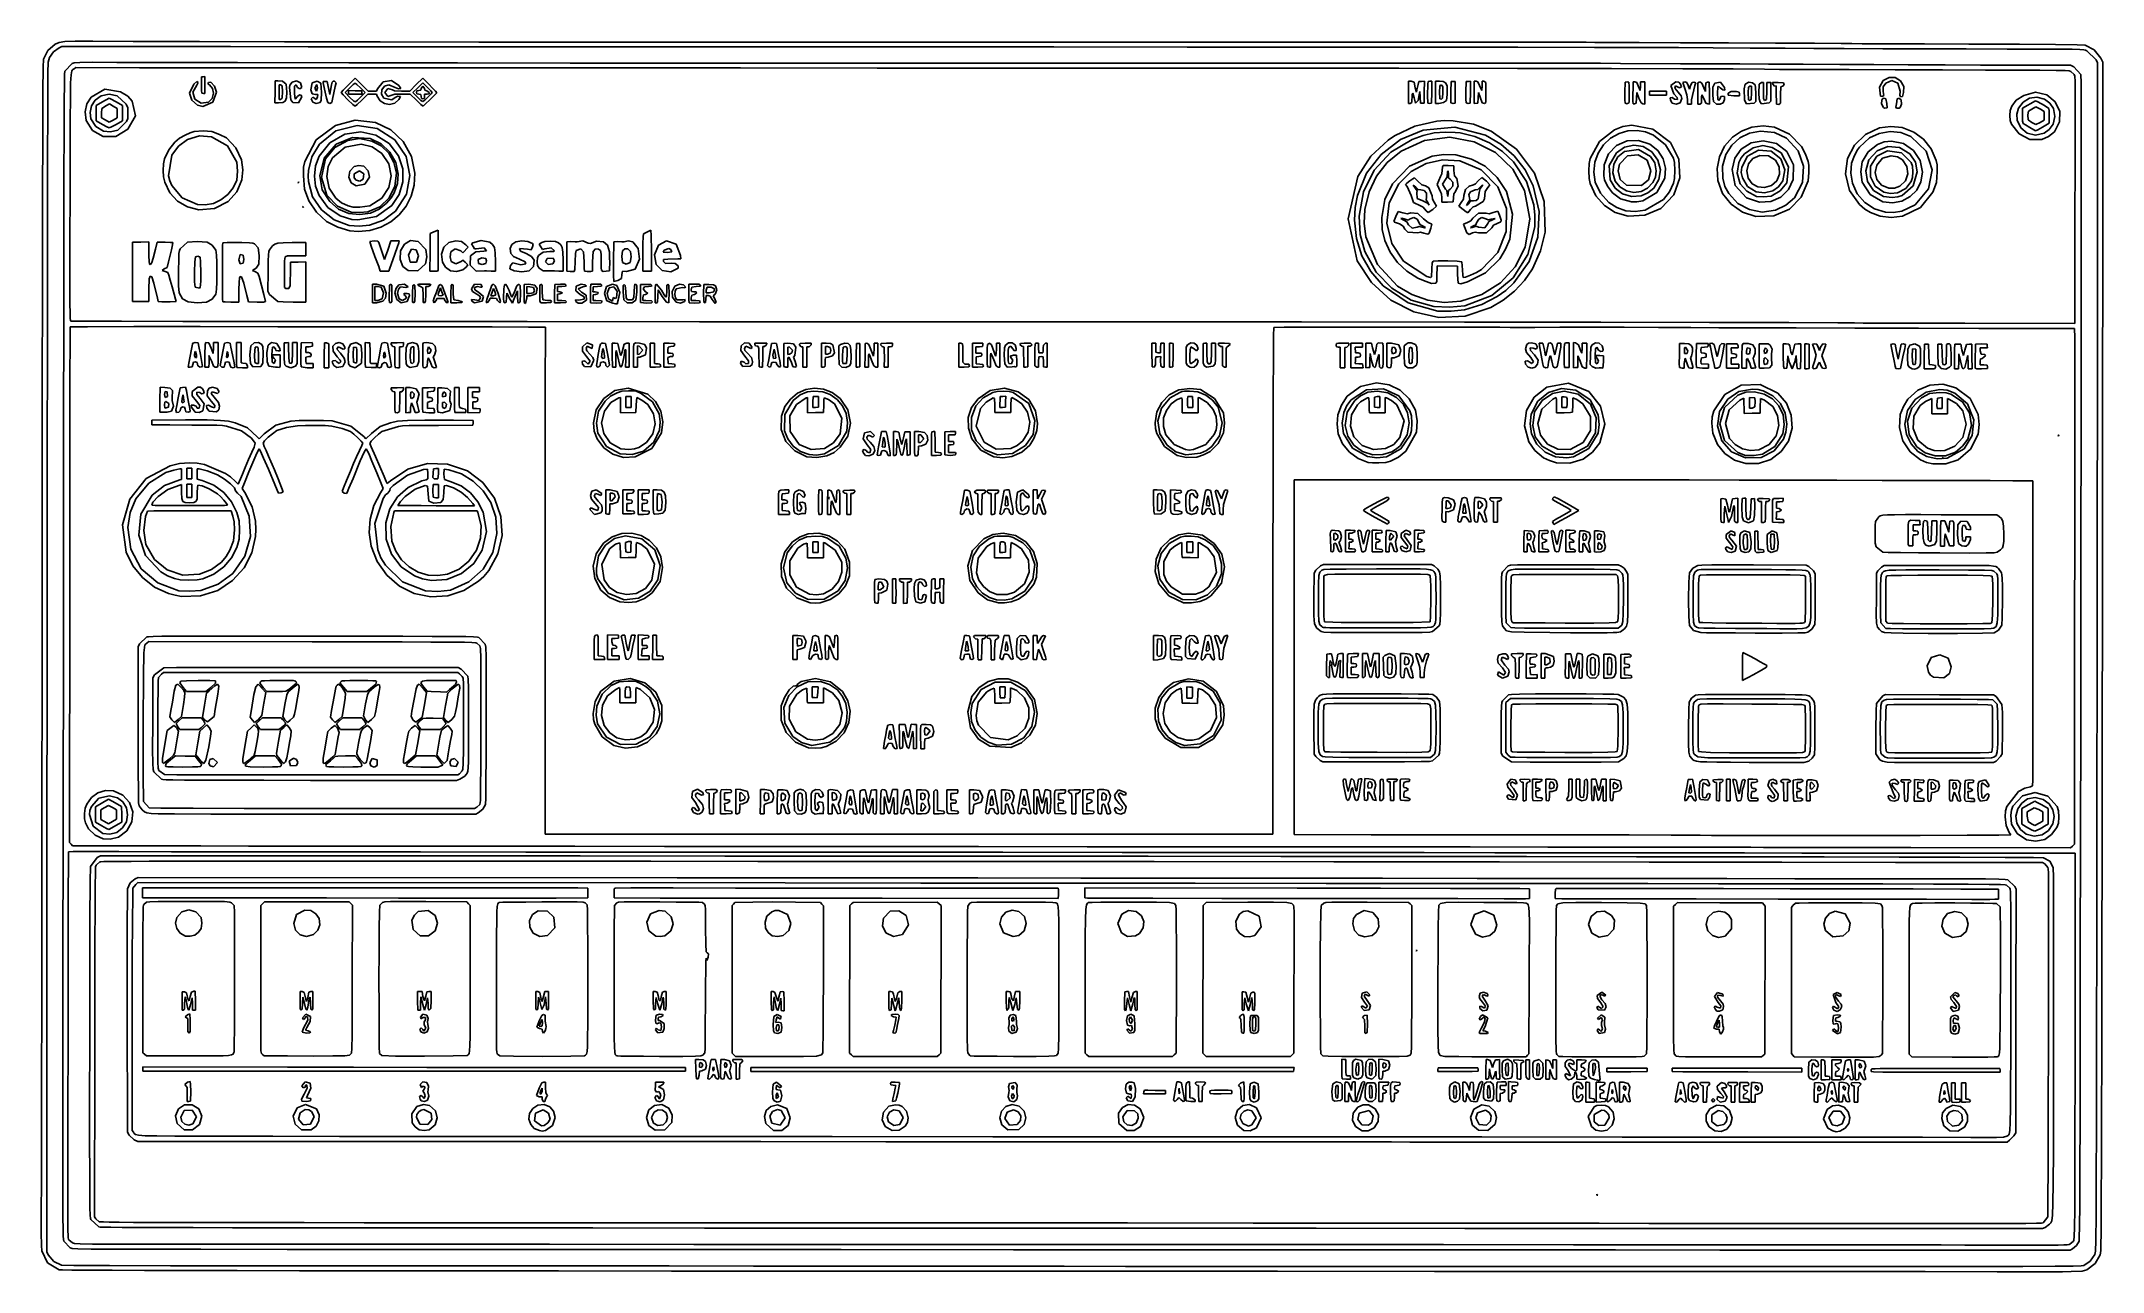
# Model space of a CAD drawing. Extents: x 0 to 149, y 0 to 89.
import ezdxf

# ---------------------------------------------------------------- set-up
doc = ezdxf.new("R2010")
doc.units = 0
doc.layers.get('0').update_dxf_attribs({"linetype": 'CONTINUOUS'})

msp = doc.modelspace()

# ---------------------------------------------------------------- linework, layer by layer
at = {"color": 0}
for p, q in [((0.1571, 87.8141), (0.47267, 88.422)), ((0.47267, 88.422), (1.00597, 88.8877)), ((0.89297, 88.3433), (0.60496, 87.9327)), ((1.30638, 88.634), (0.89297, 88.3433)), ((1.00597, 88.8877), (1.29122, 89.0115)), ((1.29122, 89.0115), (1.70463, 89.0778)), ((1.49655, 88.7236), (1.30638, 88.634)), ((7.46622, 88.7155), (1.49655, 88.7236)), ((1.70463, 89.0778), (2.45153, 89.1025)), ((2.45153, 89.1025), (3.73863, 89.0997)), ((3.73863, 89.0997), (6.66006, 89.0901)), ((6.66006, 89.0901), (11.4722, 89.0778)), ((9.68072, 88.7141), (7.46622, 88.7155)), ((13.7115, 88.7113), (9.68072, 88.7141)), ((11.4722, 89.0778), (17.6168, 89.0655)), ((19.3284, 88.7084), (13.7115, 88.7113)), ((17.6168, 89.0655), (24.5401, 89.0531)), ((26.3054, 88.7056), (19.3284, 88.7084)), ((24.5401, 89.0531), (31.6866, 89.0432)), ((34.4096, 88.7028), (26.3054, 88.7056)), ((31.6866, 89.0432), (38.5011, 89.0351)), ((43.4164, 88.6989), (34.4096, 88.7028)), ((38.5011, 89.0351), (44.4267, 89.0295)), ((53.0959, 88.6961), (43.4164, 88.6989)), ((44.4267, 89.0295), (48.9109, 89.0281)), ((48.9109, 89.0281), (53.1082, 89.0309)), ((63.2188, 88.6919), (53.0959, 88.6961)), ((53.1082, 89.0309), (57.6929, 89.0309)), ((57.6929, 89.0309), (62.574, 89.0323)), ((62.574, 89.0323), (67.6631, 89.0323)), ((73.3323, 88.689), (63.2188, 88.6919)), ((67.6631, 89.0323), (72.8708, 89.0337)), ((72.8708, 89.0337), (78.1085, 89.0337)), ((82.9882, 88.6837), (73.3323, 88.689)), ((78.1085, 89.0337), (83.2859, 89.0337)), ((91.9579, 88.6781), (82.9882, 88.6837)), ((83.2859, 89.0337), (88.3158, 89.0323)), ((88.3158, 89.0323), (93.1058, 89.0323)), ((100.014, 88.6714), (91.9579, 88.6781)), ((93.1058, 89.0323), (97.5692, 89.0309)), ((97.5692, 89.0309), (101.618, 89.0309)), ((106.93, 88.6643), (100.014, 88.6714)), ((101.618, 89.0309), (105.16, 89.0295)), ((105.16, 89.0295), (108.108, 89.0281)), ((112.48, 88.6576), (106.93, 88.6643)), ((108.108, 89.0281), (110.373, 89.0266)), ((110.373, 89.0266), (111.864, 89.0252)), ((111.864, 89.0252), (112.495, 89.0228)), ((116.435, 88.6506), (112.48, 88.6576)), ((112.495, 89.0228), (113.546, 89.0171)), ((113.546, 89.0171), (115.721, 89.0076)), ((115.721, 89.0076), (118.7, 88.9953)), ((118.569, 88.6425), (116.435, 88.6506)), ((121.065, 88.6273), (118.569, 88.6425)), ((118.7, 88.9953), (122.169, 88.9825)), ((123.744, 88.6107), (121.065, 88.6273)), ((122.169, 88.9825), (125.579, 88.9716)), ((126.286, 88.5941), (123.744, 88.6107)), ((125.579, 88.9716), (128.404, 88.9579)), ((128.37, 88.5804), (126.286, 88.5941)), ((130.55, 88.5694), (128.37, 88.5804)), ((128.404, 88.9579), (130.349, 88.9455)), ((130.349, 88.9455), (131.122, 88.9346)), ((133.356, 88.5582), (130.55, 88.5694)), ((131.122, 88.9346), (131.855, 88.9261)), ((131.855, 88.9261), (133.695, 88.9138)), ((136.426, 88.5486), (133.356, 88.5582)), ((133.695, 88.9138), (136.365, 88.9028)), ((136.365, 88.9028), (139.589, 88.8919)), ((139.398, 88.5416), (136.426, 88.5486)), ((142.368, 88.5377), (139.398, 88.5416)), ((139.589, 88.8919), (143.252, 88.8792)), ((144.551, 88.5335), (142.368, 88.5377)), ((143.252, 88.8792), (145.858, 88.864)), ((146.072, 88.5278), (144.551, 88.5335)), ((145.858, 88.864), (147.435, 88.8464)), ((147.056, 88.5183), (146.072, 88.5278)), ((147.627, 88.5031), (147.056, 88.5183)), ((147.435, 88.8464), (148.012, 88.8242)), ((147.912, 88.4798), (147.627, 88.5031)), ((148.033, 88.4481), (147.912, 88.4798)), ((148.012, 88.8242), (148.667, 88.4798)), ((148.118, 88.4026), (148.033, 88.4481)), ((148.798, 87.7478), (148.118, 88.4026)), ((148.667, 88.4798), (149.137, 87.8777)), ((0.12402, 85.4742), (0.13918, 87.2187)), ((0.13918, 87.2187), (0.1571, 87.8141)), ((0.47404, 86.8398), (0.47129, 86.0076)), ((0.49747, 87.5937), (0.47404, 86.8398)), ((0.60496, 87.9327), (0.49747, 87.5937)), ((1.67569, 86.0407), (1.69085, 86.7089)), ((1.69085, 86.7089), (1.71152, 86.9308)), ((1.71152, 86.9308), (2.23104, 87.4889)), ((2.16076, 86.6743), (2.12907, 86.0806)), ((2.21037, 86.9516), (2.16076, 86.6743)), ((2.27928, 87.0493), (2.21037, 86.9516)), ((2.23104, 87.4889), (2.39503, 87.5411)), ((2.37436, 87.1015), (2.27928, 87.0493)), ((2.51354, 87.1996), (2.37436, 87.1015)), ((2.39503, 87.5411), (2.7919, 87.5676)), ((7.10653, 87.1883), (2.51354, 87.1996)), ((2.7919, 87.5676), (3.71934, 87.5757)), ((3.71934, 87.5757), (5.47631, 87.5729)), ((5.47631, 87.5729), (14.2062, 87.5552)), ((9.02476, 87.1859), (7.10653, 87.1883)), ((12.7427, 87.183), (9.02476, 87.1859)), ((18.0385, 87.1802), (12.7427, 87.183)), ((14.2062, 87.5552), (22.2746, 87.54)), ((24.6944, 87.176), (18.0385, 87.1802)), ((22.2746, 87.54), (30.146, 87.5288)), ((32.49, 87.1732), (24.6944, 87.176)), ((30.146, 87.5288), (38.293, 87.5206)), ((41.2076, 87.1693), (32.49, 87.1732)), ((38.293, 87.5206), (47.184, 87.515)), ((50.6264, 87.1664), (41.2076, 87.1693)), ((47.184, 87.515), (57.2865, 87.5136)), ((60.5303, 87.1622), (50.6264, 87.1664)), ((57.2865, 87.5136), (69.0728, 87.5136)), ((75.263, 87.1583), (60.5303, 87.1622)), ((69.0728, 87.5136), (83.0104, 87.515)), ((87.8156, 87.1513), (75.263, 87.1583)), ((83.0104, 87.515), (88.5112, 87.5164)), ((98.3188, 87.1432), (87.8156, 87.1513)), ((88.5112, 87.5164), (93.8195, 87.5164)), ((93.8195, 87.5164), (98.8025, 87.515)), ((106.908, 87.1333), (98.3188, 87.1432)), ((98.8025, 87.515), (103.332, 87.5136)), ((103.332, 87.5136), (107.281, 87.5111)), ((113.717, 87.1209), (106.908, 87.1333)), ((107.281, 87.5111), (110.521, 87.5069)), ((110.521, 87.5069), (112.923, 87.5026)), ((112.923, 87.5026), (114.358, 87.497)), ((118.878, 87.1072), (113.717, 87.1209)), ((114.358, 87.497), (118.71, 87.4765)), ((118.71, 87.4765), (122.994, 87.4543)), ((122.524, 87.092), (118.878, 87.1072)), ((124.792, 87.0726), (122.524, 87.092)), ((122.994, 87.4543), (125.069, 87.4462)), ((125.873, 87.0659), (124.792, 87.0726)), ((125.069, 87.4462), (127.593, 87.4339)), ((128.017, 87.056), (125.873, 87.0659)), ((127.593, 87.4339), (130.245, 87.4215)), ((130.914, 87.0451), (128.017, 87.056)), ((130.245, 87.4215), (132.709, 87.4088)), ((134.254, 87.0327), (130.914, 87.0451)), ((132.709, 87.4088), (135.183, 87.3993)), ((137.674, 87.0218), (134.254, 87.0327)), ((135.183, 87.3993), (137.867, 87.3898)), ((140.789, 87.0109), (137.674, 87.0218)), ((137.867, 87.3898), (140.439, 87.3813)), ((140.439, 87.3813), (142.574, 87.376)), ((143.255, 87.0024), (140.789, 87.0109)), ((142.574, 87.376), (146.958, 87.3661)), ((144.731, 86.9968), (143.255, 87.0024)), ((145.91, 86.9915), (144.731, 86.9968)), ((146.553, 86.9777), (145.91, 86.9915)), ((146.845, 86.9516), (146.553, 86.9777)), ((146.97, 86.9033), (146.845, 86.9516)), ((146.958, 87.3661), (147.194, 87.2518)), ((147.204, 86.6994), (146.97, 86.9033)), ((147.194, 87.2518), (147.697, 86.6923)), ((147.254, 86.5808), (147.204, 86.6994)), ((147.697, 86.6923), (147.705, 86.5685)), ((148.901, 87.5386), (148.798, 87.7478)), ((148.898, 73.4205), (148.901, 87.5386)), ((149.137, 87.8777), (149.283, 87.5827)), ((149.283, 87.5827), (149.276, 72.1512)), ((0.11024, 82.4135), (0.12402, 85.4742)), ((0.47129, 86.0076), (0.46715, 83.9212)), ((1.66329, 84.7231), (1.67569, 86.0407)), ((2.12907, 86.0806), (2.10978, 85.0318)), ((3.61872, 85.0593), (4.60541, 85.6216)), ((4.3367, 85.1475), (3.90948, 84.8279)), ((4.91822, 85.2622), (4.3367, 85.1475)), ((4.60541, 85.6216), (5.73952, 85.4385)), ((5.50115, 85.1574), (4.91822, 85.2622)), ((6.15431, 84.5481), (5.50115, 85.1574)), ((5.73952, 85.4385), (6.27835, 85.1147)), ((6.27835, 85.1147), (6.59529, 84.7644)), ((10.7473, 85.3419), (11.0422, 86.0048)), ((10.9127, 84.8293), (10.7473, 85.3419)), ((11.2558, 85.9247), (10.9706, 85.4258)), ((10.9706, 85.4258), (11.1139, 84.9023)), ((11.0422, 86.0048), (11.2682, 86.1935)), ((11.3605, 86.1205), (11.2558, 85.9247)), ((11.2682, 86.1935), (11.3605, 86.1205)), ((11.6114, 85.9511), (11.6141, 86.523)), ((11.6127, 85.5391), (11.6114, 85.9511)), ((11.6237, 85.3475), (11.6127, 85.5391)), ((11.6141, 86.523), (11.7312, 86.5367)), ((11.7437, 85.3158), (11.6237, 85.3475)), ((11.7312, 86.5367), (11.847, 86.5491)), ((11.847, 85.3158), (11.7437, 85.3158)), ((11.847, 86.5491), (11.847, 85.3158)), ((12.0661, 86.0199), (12.1006, 86.1176)), ((12.1915, 85.9398), (12.0661, 86.0199)), ((12.1006, 86.1176), (12.2769, 86.1328)), ((12.3913, 85.6823), (12.1915, 85.9398)), ((12.2769, 86.1328), (12.5539, 85.8421)), ((12.3748, 84.9616), (12.4823, 85.3309)), ((12.4823, 85.3309), (12.3913, 85.6823)), ((12.6835, 85.4191), (12.4382, 84.6804)), ((12.5539, 85.8421), (12.6835, 85.4191)), ((16.9251, 84.6391), (16.9375, 85.4329)), ((16.9375, 85.4329), (16.9485, 86.2266)), ((16.9485, 86.2266), (17.1263, 86.239)), ((17.1263, 86.239), (17.4749, 86.2058)), ((17.3247, 85.9511), (17.2241, 85.9511)), ((17.2241, 85.9511), (17.2241, 84.8928)), ((17.4515, 85.8848), (17.3247, 85.9511)), ((17.4763, 85.4509), (17.4515, 85.8848)), ((17.4515, 84.9877), (17.4763, 85.4509)), ((17.4749, 86.2058), (17.7257, 86.0048)), ((17.7257, 86.0048), (17.7794, 85.4093)), ((17.7794, 85.4093), (17.756, 85.0043)), ((17.9875, 85.7596), (17.9985, 85.9236)), ((18.0275, 85.3115), (17.9875, 85.7596)), ((17.9985, 85.9236), (18.1681, 86.1452)), ((18.0633, 84.8487), (18.0275, 85.3115)), ((18.1681, 86.1452), (18.4836, 86.2362)), ((18.3444, 85.8559), (18.3334, 85.3295)), ((18.3334, 85.3295), (18.3872, 84.908)), ((18.4519, 85.9511), (18.3444, 85.8559)), ((18.5525, 85.761), (18.4519, 85.9511)), ((18.4836, 86.2362), (18.7675, 86.0848)), ((18.7165, 85.6629), (18.5525, 85.761)), ((18.5594, 85.0911), (18.7096, 85.211)), ((18.7096, 85.211), (18.8323, 85.1888)), ((18.875, 85.7553), (18.7165, 85.6629)), ((18.7675, 86.0848), (18.875, 85.7553)), ((18.8323, 85.1888), (18.8667, 85.065)), ((19.5199, 85.5804), (19.615, 86.0901)), ((19.6095, 85.2978), (19.5199, 85.5804)), ((19.8603, 85.2413), (19.6095, 85.2978)), ((19.615, 86.0901), (19.9898, 86.2196)), ((19.9485, 85.9688), (19.8065, 85.7155)), ((19.8065, 85.7155), (19.9306, 85.495)), ((20.0215, 85.2551), (19.8603, 85.2413)), ((19.9306, 85.495), (20.0091, 85.7236)), ((20.0091, 85.7236), (19.9485, 85.9688)), ((19.9898, 86.2196), (20.2448, 86.0584)), ((20.0091, 85.0635), (20.0215, 85.2551)), ((20.2448, 86.0584), (20.293, 85.393)), ((20.293, 85.393), (20.2792, 84.8349)), ((20.4129, 86.1935), (20.5507, 86.1977)), ((20.4184, 86.0915), (20.4129, 86.1935)), ((20.5204, 85.6297), (20.4184, 86.0915)), ((20.6568, 84.9782), (20.5204, 85.6297)), ((20.5507, 86.1977), (20.7147, 86.184)), ((20.7147, 86.184), (20.8911, 85.2523)), ((20.8911, 85.2523), (20.9448, 85.5278)), ((20.9448, 85.5278), (21.0247, 85.9384)), ((21.0247, 85.9384), (21.0785, 86.1385)), ((21.0785, 86.1385), (21.1364, 86.202)), ((21.1998, 85.3627), (21.1033, 84.9051)), ((21.1364, 86.202), (21.2328, 86.2058)), ((21.2962, 85.834), (21.1998, 85.3627)), ((21.2328, 86.2058), (21.3541, 86.0929)), ((21.3541, 86.0929), (21.2962, 85.834)), ((21.711, 85.3817), (21.8598, 85.5595)), ((21.8557, 85.2124), (21.711, 85.3817)), ((22.2085, 84.8639), (21.8557, 85.2124)), ((21.8598, 85.5595), (22.2181, 85.9289)), ((22.3421, 85.7222), (22.0004, 85.3874)), ((22.0004, 85.3874), (22.3504, 85.0374)), ((22.2181, 85.9289), (22.7252, 86.4348)), ((22.2608, 85.4026), (22.2608, 85.5306)), ((22.2608, 85.5306), (22.7376, 85.5183)), ((22.2608, 85.2745), (22.2608, 85.4026)), ((23.2406, 85.2745), (22.2608, 85.2745)), ((22.5957, 85.9592), (22.3421, 85.7222)), ((22.728, 86.057), (22.5957, 85.9592)), ((22.7252, 86.4348), (23.2006, 85.9607)), ((22.8575, 85.9592), (22.728, 86.057)), ((22.7376, 85.5183), (23.2144, 85.5073)), ((23.1097, 85.7194), (22.8575, 85.9592)), ((23.4473, 85.3817), (23.1097, 85.7194)), ((23.14, 85.0706), (23.4473, 85.3817)), ((23.2006, 85.9607), (23.6747, 85.4851)), ((23.6444, 85.2745), (23.2048, 84.8402)), ((23.2144, 85.5073), (23.2268, 85.3902)), ((23.2268, 85.3902), (23.2406, 85.2745)), ((24.2866, 85.2745), (23.6444, 85.2745)), ((23.6747, 85.4851), (24.2866, 85.4851)), ((24.2866, 85.4851), (24.3389, 85.6439)), ((24.3375, 85.1228), (24.2866, 85.2745)), ((24.5387, 84.7919), (24.3375, 85.1228)), ((24.3389, 85.6439), (24.751, 86.1508)), ((24.6655, 85.5804), (24.6421, 85.2579)), ((24.6421, 85.2579), (24.8185, 84.9697)), ((24.8543, 85.8421), (24.6655, 85.5804)), ((24.751, 86.1508), (25.3711, 86.2499)), ((25.174, 85.9511), (24.8543, 85.8421)), ((24.886, 85.386), (25.0899, 85.6837)), ((25.1106, 85.0953), (24.886, 85.386)), ((25.0899, 85.6837), (25.4289, 85.5913)), ((25.4496, 85.2166), (25.1106, 85.0953)), ((25.6232, 85.7444), (25.174, 85.9511)), ((25.3711, 86.2499), (25.903, 85.9014)), ((25.4289, 85.5913), (25.5778, 85.5003)), ((25.6053, 85.2622), (25.4496, 85.2166)), ((25.5778, 85.5003), (26.0973, 85.4851)), ((26.0987, 85.2745), (25.6053, 85.2622)), ((25.8658, 85.6548), (25.6232, 85.7444)), ((25.6232, 85.0276), (25.8231, 85.1309)), ((25.8231, 85.1309), (26.0064, 85.1076)), ((26.0284, 85.6904), (25.8658, 85.6548)), ((26.0064, 85.1076), (25.8975, 84.8776)), ((25.903, 85.9014), (26.0284, 85.6904)), ((26.0973, 85.4851), (26.6843, 85.4851)), ((26.7133, 85.2745), (26.0987, 85.2745)), ((26.6843, 85.4851), (27.1584, 85.9592)), ((27.1653, 84.8293), (26.7133, 85.2745)), ((27.2783, 85.7402), (26.9186, 85.3817)), ((26.9186, 85.3817), (27.2645, 85.0332)), ((27.1584, 85.9592), (27.6324, 86.432)), ((27.1721, 85.4012), (27.1956, 85.5102)), ((27.197, 85.2936), (27.1721, 85.4012)), ((27.1956, 85.5102), (27.3389, 85.5278)), ((27.3417, 85.2745), (27.197, 85.2936)), ((27.638, 86.0972), (27.2783, 85.7402)), ((27.3389, 85.5278), (27.4836, 85.55)), ((27.4891, 85.2537), (27.3417, 85.2745)), ((27.4836, 85.55), (27.518, 85.6865)), ((27.5112, 85.1048), (27.4891, 85.2537)), ((27.5291, 84.9602), (27.5112, 85.1048)), ((27.518, 85.6865), (27.638, 85.8449)), ((27.6324, 86.432), (28.0486, 86.0062)), ((27.9769, 85.761), (27.638, 86.0972)), ((27.638, 85.8449), (27.7565, 85.689)), ((27.7647, 85.1048), (27.7454, 84.9602)), ((27.7565, 85.689), (27.7895, 85.5543)), ((27.937, 85.2745), (27.7647, 85.2745)), ((27.7647, 85.2745), (27.7647, 85.1048)), ((27.7895, 85.5543), (27.926, 85.5197)), ((27.926, 85.5197), (28.0954, 85.3902)), ((28.0817, 85.2911), (27.937, 85.2745)), ((28.2153, 85.514), (27.9769, 85.761)), ((28.0293, 85.0706), (28.2305, 85.2826)), ((28.0486, 86.0062), (28.3683, 85.6753)), ((28.0954, 85.3902), (28.0817, 85.2911)), ((28.6549, 85.3722), (28.1657, 84.89)), ((28.3145, 85.3902), (28.2153, 85.514)), ((28.2305, 85.2826), (28.3145, 85.3902)), ((28.3683, 85.6753), (28.5585, 85.4756)), ((28.5585, 85.4756), (28.6549, 85.3722)), ((99.012, 85.4012), (99.012, 86.2058)), ((99.012, 86.2058), (99.1994, 86.2058)), ((99.012, 84.5965), (99.012, 85.4012)), ((99.1994, 86.2058), (99.4075, 86.1314)), ((99.2808, 85.2413), (99.2572, 84.6653)), ((99.3165, 85.3528), (99.2808, 85.2413)), ((99.4103, 85), (99.3165, 85.3528)), ((99.4075, 86.1314), (99.5027, 85.7402)), ((99.5027, 85.7402), (99.5786, 85.422)), ((99.5786, 85.422), (99.6114, 85.5913)), ((99.6114, 85.5913), (99.701, 85.973)), ((99.701, 85.973), (99.7574, 86.184)), ((99.785, 85.2318), (99.7052, 84.8155)), ((99.7574, 86.184), (99.9575, 86.1977)), ((99.8375, 85.4646), (99.785, 85.2318)), ((99.8788, 84.6183), (99.8375, 85.4646)), ((99.9575, 86.1977), (100.157, 86.2101)), ((100.145, 85.4135), (100.134, 84.6183)), ((100.157, 86.2101), (100.145, 85.4135)), ((100.387, 85.1641), (100.402, 86.0048)), ((100.4, 84.6254), (100.387, 85.1641)), ((100.402, 86.0048), (100.427, 86.1811)), ((100.427, 86.1811), (100.56, 86.2058)), ((100.56, 86.2058), (100.709, 86.2058)), ((100.696, 85.4121), (100.685, 84.6183)), ((100.709, 86.2058), (100.696, 85.4121)), ((100.959, 85.4012), (100.959, 86.2058)), ((100.959, 86.2058), (101.258, 86.2058)), ((100.959, 84.5965), (100.959, 85.4012)), ((101.258, 86.2058), (101.53, 86.1868)), ((101.269, 85.8241), (101.261, 85.4343)), ((101.261, 85.4343), (101.286, 84.9217)), ((101.32, 85.936), (101.269, 85.8241)), ((101.447, 85.907), (101.32, 85.936)), ((101.495, 85.7719), (101.447, 85.907)), ((101.476, 84.981), (101.501, 85.3846)), ((101.499, 85.3846), (101.495, 85.7719)), ((101.501, 85.3846), (101.499, 85.3846)), ((101.53, 86.1868), (101.681, 86.082)), ((101.681, 86.082), (101.799, 85.8682)), ((101.813, 85.2442), (101.763, 84.8071)), ((101.799, 85.8682), (101.813, 85.2442)), ((102.071, 84.8815), (102.076, 85.4273)), ((102.076, 85.4273), (102.091, 86.184)), ((102.091, 86.184), (102.377, 86.184)), ((102.377, 86.184), (102.377, 84.6183)), ((103.168, 84.9051), (103.171, 85.4438)), ((103.171, 85.4438), (103.182, 86.184)), ((103.182, 86.184), (103.342, 86.1977)), ((103.342, 86.1977), (103.502, 86.2101)), ((103.489, 85.4135), (103.478, 84.6183)), ((103.502, 86.2101), (103.489, 85.4135)), ((103.753, 85.3983), (103.753, 86.2058)), ((103.753, 86.2058), (103.897, 86.2058)), ((103.753, 84.5908), (103.753, 85.3983)), ((103.897, 86.2058), (104.036, 86.1632)), ((104.036, 86.1632), (104.158, 85.8862)), ((104.071, 85.3793), (104.049, 84.9986)), ((104.192, 85.0417), (104.071, 85.3793)), ((104.158, 85.8862), (104.309, 85.5458)), ((104.309, 85.5458), (104.345, 85.8643)), ((104.345, 85.8643), (104.345, 86.2058)), ((104.345, 86.2058), (104.468, 86.2058)), ((104.468, 86.2058), (104.611, 86.1261)), ((104.611, 86.1261), (104.619, 85.9123)), ((104.619, 85.4812), (104.614, 85.0085)), ((104.619, 85.9123), (104.619, 85.4812)), ((114.682, 84.8663), (114.685, 85.4026)), ((114.685, 85.4026), (114.695, 86.1413)), ((114.695, 86.1413), (114.833, 86.155)), ((114.833, 86.155), (114.975, 86.1342)), ((114.975, 86.1342), (114.988, 85.8464)), ((114.988, 85.8464), (114.995, 85.3613)), ((114.995, 85.3613), (114.995, 84.8942)), ((115.259, 85.12), (115.266, 85.8354)), ((115.263, 84.7743), (115.259, 85.12)), ((115.266, 85.8354), (115.269, 86.1632)), ((115.269, 86.1632), (115.409, 86.1632)), ((115.409, 86.1632), (115.543, 86.1247)), ((115.543, 85.3793), (115.522, 84.9782)), ((115.543, 86.1247), (115.644, 85.8767)), ((115.697, 84.9782), (115.543, 85.3793)), ((115.644, 85.8767), (115.784, 85.5306)), ((115.784, 85.5306), (115.819, 85.8132)), ((115.819, 85.8132), (115.819, 86.1632)), ((115.819, 86.1632), (116.115, 86.1632)), ((116.115, 86.1632), (116.115, 84.5495)), ((116.453, 85.3376), (116.453, 85.4851)), ((116.453, 85.4851), (117.68, 85.4851)), ((116.453, 85.1888), (116.453, 85.3376)), ((117.68, 85.1888), (116.453, 85.1888)), ((117.68, 85.4851), (117.68, 85.1888)), ((117.996, 85.889), (118.378, 86.1617)), ((118.233, 85.2978), (117.996, 85.889)), ((118.474, 85.029), (118.233, 85.2978)), ((118.335, 85.8654), (118.293, 85.7155)), ((118.293, 85.7155), (118.535, 85.4191)), ((118.485, 85.8008), (118.335, 85.8654)), ((118.378, 86.1617), (118.577, 86.1342)), ((118.632, 85.7402), (118.485, 85.8008)), ((118.535, 85.4191), (118.757, 85.1588)), ((118.577, 86.1342), (118.71, 85.9952)), ((118.779, 85.8037), (118.632, 85.7402)), ((118.71, 85.9952), (118.779, 85.8037)), ((118.757, 85.1588), (118.792, 84.9464)), ((118.879, 86.1176), (119.016, 86.155)), ((119.053, 85.6121), (118.879, 86.1176)), ((119.016, 86.155), (119.166, 86.1095)), ((119.174, 85.2248), (119.053, 85.6121)), ((119.166, 86.1095), (119.261, 85.889)), ((119.204, 84.8829), (119.174, 85.2248)), ((119.261, 85.889), (119.345, 85.6354)), ((119.345, 85.6354), (119.44, 85.889)), ((119.44, 85.889), (119.541, 86.1053)), ((119.754, 85.8876), (119.501, 84.8639)), ((119.541, 86.1053), (119.676, 86.1413)), ((119.676, 86.1413), (119.805, 86.0887)), ((119.805, 86.0887), (119.754, 85.8876)), ((119.96, 85.5278), (119.971, 86.0873)), ((119.965, 84.8829), (119.96, 85.5278)), ((119.971, 86.0873), (120.095, 86.1632)), ((120.095, 86.1632), (120.26, 86.0683)), ((120.256, 85.2318), (120.221, 85.0512)), ((120.422, 84.9037), (120.256, 85.2318)), ((120.26, 86.0683), (120.406, 85.7179)), ((120.406, 85.7179), (120.515, 85.4646)), ((120.515, 85.4646), (120.521, 85.7402)), ((120.521, 85.7402), (120.542, 86.0972)), ((120.542, 86.0972), (120.665, 86.1413)), ((120.665, 86.1413), (120.792, 86.1413)), ((120.792, 86.1413), (120.805, 85.3447)), ((120.805, 85.3447), (120.815, 84.5481)), ((121.035, 85.1627), (121.047, 85.7663)), ((121.102, 84.733), (121.035, 85.1627)), ((121.047, 85.7663), (121.183, 86.0626)), ((121.183, 86.0626), (121.611, 86.1328)), ((121.397, 85.7719), (121.384, 85.3376)), ((121.384, 85.3376), (121.397, 84.8981)), ((121.468, 85.8449), (121.397, 85.7719)), ((121.575, 85.7179), (121.468, 85.8449)), ((121.759, 85.5775), (121.575, 85.7179)), ((121.583, 84.963), (121.614, 85.1006)), ((121.611, 86.1328), (121.894, 85.7472)), ((121.614, 85.1006), (121.732, 85.1352)), ((121.732, 85.1352), (121.894, 85.102)), ((121.922, 85.5652), (121.759, 85.5775)), ((121.894, 85.102), (121.889, 84.8801)), ((121.894, 85.7472), (121.922, 85.5652)), ((122.157, 85.3419), (122.373, 85.4523)), ((122.157, 85.1987), (122.157, 85.3419)), ((122.572, 85.1475), (122.157, 85.1987)), ((122.373, 85.4523), (122.771, 85.4509)), ((122.972, 85.1475), (122.572, 85.1475)), ((122.771, 85.4509), (122.944, 85.4163)), ((122.944, 85.4163), (122.972, 85.2897)), ((122.972, 85.2897), (122.972, 85.1475)), ((123.307, 85.6629), (123.395, 86.0019)), ((123.328, 84.8293), (123.307, 85.6629)), ((123.395, 86.0019), (123.646, 86.1413)), ((123.639, 85.7871), (123.617, 85.3817)), ((123.617, 85.3817), (123.627, 84.861)), ((123.734, 85.8449), (123.639, 85.7871)), ((123.646, 86.1413), (123.923, 86.1011)), ((123.84, 85.8449), (123.734, 85.8449)), ((123.826, 84.8967), (123.84, 85.3376)), ((123.84, 85.3376), (123.84, 85.8449)), ((123.923, 86.1011), (124.113, 85.9564)), ((124.113, 85.9564), (124.146, 85.7345)), ((124.146, 85.7345), (124.163, 85.3073)), ((124.163, 85.3073), (124.165, 84.7467)), ((124.387, 85.3461), (124.406, 86.0048)), ((124.404, 84.9284), (124.387, 85.3461)), ((124.406, 86.0048), (124.559, 86.1205)), ((124.559, 86.1205), (124.708, 86.1205)), ((124.708, 86.1205), (124.708, 85.4865)), ((124.708, 85.4865), (124.719, 84.9492)), ((124.929, 84.8762), (124.962, 85.4936)), ((124.962, 85.4936), (124.962, 86.1205)), ((124.962, 86.1205), (125.258, 86.1205)), ((125.258, 86.1205), (125.258, 84.7591)), ((125.393, 85.9825), (125.379, 86.1205)), ((125.379, 86.1205), (125.782, 86.1205)), ((125.523, 85.8587), (125.393, 85.9825)), ((125.64, 85.8725), (125.523, 85.8587)), ((125.64, 85.2205), (125.64, 85.8725)), ((125.647, 84.752), (125.64, 85.2205)), ((125.782, 86.1205), (126.173, 86.0887)), ((125.955, 85.2523), (125.94, 84.6282)), ((125.978, 85.8061), (125.955, 85.2523)), ((126.083, 85.8492), (125.978, 85.8061)), ((126.214, 85.9303), (126.083, 85.8492)), ((126.173, 86.0887), (126.214, 85.9303)), ((133.125, 85.7786), (133.38, 86.2584)), ((133.196, 85.12), (133.125, 85.7786)), ((133.318, 85.0953), (133.194, 85.12)), ((133.194, 85.12), (133.196, 85.12)), ((133.429, 85.1655), (133.318, 85.0953)), ((133.38, 86.2584), (133.805, 86.4817)), ((133.566, 86.0668), (133.383, 85.7899)), ((133.383, 85.7899), (133.386, 85.4509)), ((133.386, 85.4509), (133.429, 85.1655)), ((134.001, 86.2707), (133.566, 86.0668)), ((133.805, 86.4817), (134.249, 86.4676)), ((134.431, 86.0683), (134.001, 86.2707)), ((134.249, 86.4676), (134.63, 86.2404)), ((134.611, 85.4812), (134.431, 86.0683)), ((134.577, 85.1835), (134.611, 85.4812)), ((134.659, 85.0829), (134.577, 85.1835)), ((134.63, 86.2404), (134.866, 85.8241)), ((134.775, 85.0995), (134.659, 85.0829)), ((134.851, 85.3902), (134.775, 85.0995)), ((134.866, 85.8241), (134.851, 85.3902)), ((143.013, 84.8335), (143.557, 85.1849)), ((143.557, 85.1849), (144.402, 85.4121)), ((144.402, 85.4121), (145.223, 85.229)), ((145.223, 85.229), (145.846, 84.7231)), ((147.279, 86.1977), (147.254, 86.5808)), ((147.286, 85.247), (147.279, 86.1977)), ((147.282, 83.4182), (147.286, 85.247)), ((147.705, 86.5685), (147.712, 86.2129)), ((147.712, 86.2129), (147.719, 85.5789)), ((147.719, 85.5789), (147.723, 84.6226)), ((0.46715, 83.9212), (0.46302, 80.735)), ((1.65227, 82.5581), (1.66329, 84.7231)), ((2.10978, 85.0318), (2.09875, 83.3949)), ((3.18051, 83.9833), (3.3004, 84.5785)), ((3.25217, 83.3727), (3.18051, 83.9833)), ((3.3004, 84.5785), (3.61872, 85.0593)), ((3.64077, 84.413), (3.5512, 83.9378)), ((3.5512, 83.9378), (3.59943, 83.4912)), ((3.90948, 84.8279), (3.64077, 84.413)), ((3.97288, 84.4518), (4.44556, 84.7217)), ((3.97288, 83.3423), (3.97288, 84.4518)), ((4.39872, 84.2271), (4.36287, 83.8824)), ((4.36287, 83.8824), (4.37526, 83.5656)), ((4.72253, 84.4476), (4.39872, 84.2271)), ((4.44556, 84.7217), (4.91684, 84.9905)), ((4.94164, 84.5647), (4.72253, 84.4476)), ((4.91684, 84.9905), (5.11115, 84.8872)), ((5.22002, 84.4021), (4.94164, 84.5647)), ((5.11115, 84.8872), (5.59209, 84.6183)), ((5.49698, 84.2409), (5.22002, 84.4021)), ((5.49698, 83.5547), (5.49698, 84.2409)), ((5.59209, 84.6183), (5.87872, 84.4518)), ((5.87872, 84.4518), (5.87872, 83.3367)), ((6.26043, 84.292), (6.15431, 84.5481)), ((6.2811, 83.8976), (6.26043, 84.292)), ((6.26318, 83.5187), (6.2811, 83.8976)), ((6.82544, 83.7046), (6.27285, 82.7387)), ((6.59529, 84.7644), (6.82544, 83.7046)), ((11.3164, 84.4642), (10.9127, 84.8293)), ((11.1139, 84.9023), (11.57, 84.6116)), ((11.7037, 84.3855), (11.3164, 84.4642)), ((11.57, 84.6116), (12.1033, 84.6942)), ((12.4382, 84.6804), (11.7037, 84.3855)), ((12.1033, 84.6942), (12.3748, 84.9616)), ((17.1772, 84.6391), (16.9251, 84.6391)), ((17.4914, 84.6653), (17.1772, 84.6391)), ((17.2241, 84.8928), (17.3247, 84.8928)), ((17.3247, 84.8928), (17.4515, 84.9877)), ((17.672, 84.7714), (17.4914, 84.6653)), ((17.756, 85.0043), (17.672, 84.7714)), ((18.2301, 84.6624), (18.0633, 84.8487)), ((18.6325, 84.6529), (18.2301, 84.6624)), ((18.3872, 84.908), (18.5594, 85.0911)), ((18.8667, 85.065), (18.6325, 84.6529)), ((19.5516, 84.9341), (19.6756, 85.0621)), ((19.6564, 84.7012), (19.5516, 84.9341)), ((19.9182, 84.5965), (19.6564, 84.7012)), ((19.6756, 85.0621), (19.8134, 84.9672)), ((19.8134, 84.9672), (19.9113, 84.872)), ((19.9113, 84.872), (20.0091, 85.0635)), ((20.1924, 84.6776), (19.9182, 84.5965)), ((20.2792, 84.8349), (20.1924, 84.6776)), ((20.7422, 84.6709), (20.6568, 84.9782)), ((20.9048, 84.5965), (20.7422, 84.6709)), ((21.0509, 84.6709), (20.9048, 84.5965)), ((21.1033, 84.9051), (21.0509, 84.6709)), ((22.5681, 84.5316), (22.2085, 84.8639)), ((22.3504, 85.0374), (22.6384, 84.7686)), ((22.7362, 84.3964), (22.5681, 84.5316)), ((22.6384, 84.7686), (22.7666, 84.7231)), ((22.8851, 84.5316), (22.7362, 84.3964)), ((22.7666, 84.7231), (22.903, 84.8416)), ((23.2048, 84.8402), (22.8851, 84.5316)), ((22.903, 84.8416), (23.14, 85.0706)), ((24.8543, 84.5827), (24.5387, 84.7919)), ((24.8185, 84.9697), (25.3766, 84.8706)), ((25.2277, 84.5178), (24.8543, 84.5827)), ((25.5998, 84.6197), (25.2277, 84.5178)), ((25.3766, 84.8706), (25.6232, 85.0276)), ((25.8975, 84.8776), (25.5998, 84.6197)), ((27.4919, 84.5192), (27.1653, 84.8293)), ((27.2645, 85.0332), (27.4891, 84.8099)), ((27.4891, 84.8099), (27.6297, 84.7383)), ((27.6462, 84.395), (27.4919, 84.5192)), ((27.638, 84.9355), (27.5291, 84.9602)), ((27.6297, 84.7383), (27.7799, 84.8237)), ((27.7454, 84.9602), (27.638, 84.9355)), ((27.8102, 84.5453), (27.6462, 84.395)), ((27.7799, 84.8237), (28.0293, 85.0706)), ((28.1657, 84.89), (27.8102, 84.5453)), ((99.1387, 84.5965), (99.012, 84.5965)), ((99.2572, 84.6653), (99.1387, 84.5965)), ((99.5179, 84.624), (99.4103, 85)), ((99.7052, 84.8155), (99.5179, 84.624)), ((100.134, 84.6183), (99.8788, 84.6183)), ((100.401, 84.6254), (100.4, 84.6254)), ((100.551, 84.6046), (100.401, 84.6254)), ((100.685, 84.6183), (100.551, 84.6046)), ((101.194, 84.5965), (100.959, 84.5965)), ((101.554, 84.6543), (101.194, 84.5965)), ((101.286, 84.9217), (101.398, 84.9009)), ((101.398, 84.9009), (101.476, 84.981)), ((101.763, 84.8071), (101.554, 84.6543)), ((102.085, 84.6307), (102.071, 84.8815)), ((102.243, 84.6046), (102.085, 84.6307)), ((102.377, 84.6183), (102.243, 84.6046)), ((103.18, 84.6473), (103.168, 84.9051)), ((103.341, 84.6046), (103.18, 84.6473)), ((103.478, 84.6183), (103.341, 84.6046)), ((104.028, 84.6183), (103.753, 84.5908)), ((104.049, 84.9986), (104.028, 84.6183)), ((104.355, 84.6501), (104.192, 85.0417)), ((104.502, 84.5965), (104.355, 84.6501)), ((104.604, 84.6709), (104.502, 84.5965)), ((104.614, 85.0085), (104.604, 84.6709)), ((114.693, 84.6116), (114.682, 84.8663)), ((114.839, 84.5633), (114.693, 84.6116)), ((114.988, 84.6557), (114.839, 84.5633)), ((114.995, 84.8942), (114.988, 84.6557)), ((115.282, 84.5813), (115.263, 84.7743)), ((115.384, 84.5619), (115.282, 84.5813)), ((115.488, 84.6254), (115.384, 84.5619)), ((115.522, 84.9782), (115.488, 84.6254)), ((115.849, 84.6321), (115.697, 84.9782)), ((115.984, 84.5619), (115.849, 84.6321)), ((116.115, 84.5495), (115.984, 84.5619)), ((117.967, 84.9962), (118.105, 85.0194)), ((117.985, 84.8237), (117.967, 84.9962)), ((118.108, 84.6282), (117.985, 84.8237)), ((118.105, 85.0194), (118.266, 84.9147)), ((118.39, 84.5538), (118.108, 84.6282)), ((118.266, 84.9147), (118.485, 84.872)), ((118.677, 84.6501), (118.39, 84.5538)), ((118.485, 84.872), (118.474, 85.029)), ((118.792, 84.9464), (118.677, 84.6501)), ((119.204, 84.5538), (119.204, 84.8829)), ((119.501, 84.5538), (119.204, 84.5538)), ((119.501, 84.8639), (119.501, 84.5538)), ((119.967, 84.5538), (119.964, 84.8829)), ((119.964, 84.8829), (119.965, 84.8829)), ((120.093, 84.5538), (119.967, 84.5538)), ((120.216, 84.6282), (120.093, 84.5538)), ((120.221, 85.0512), (120.216, 84.6282)), ((120.548, 84.624), (120.422, 84.9037)), ((120.682, 84.5619), (120.548, 84.624)), ((120.815, 84.5481), (120.682, 84.5619)), ((121.301, 84.5495), (121.102, 84.733)), ((121.568, 84.5344), (121.301, 84.5495)), ((121.397, 84.8981), (121.477, 84.8169)), ((121.477, 84.8169), (121.583, 84.963)), ((121.794, 84.6363), (121.568, 84.5344)), ((121.889, 84.8801), (121.794, 84.6363)), ((123.496, 84.5619), (123.328, 84.8293)), ((124.033, 84.6296), (123.496, 84.5619)), ((123.627, 84.861), (123.745, 84.8155)), ((123.745, 84.8155), (123.826, 84.8967)), ((124.165, 84.7467), (124.033, 84.6296)), ((124.463, 84.6928), (124.404, 84.9284)), ((124.573, 84.5771), (124.463, 84.6928)), ((125.134, 84.6363), (124.573, 84.5771)), ((124.719, 84.9492), (124.786, 84.8113)), ((124.786, 84.8113), (124.929, 84.8762)), ((125.258, 84.7591), (125.134, 84.6363)), ((125.668, 84.54), (125.647, 84.752)), ((125.816, 84.5125), (125.668, 84.54)), ((125.94, 84.6282), (125.816, 84.5125)), ((133.263, 84.5577), (133.284, 84.8335)), ((133.393, 84.3111), (133.263, 84.5577)), ((133.284, 84.8335), (133.344, 84.9298)), ((133.344, 84.9298), (133.446, 84.9768)), ((133.471, 84.2504), (133.393, 84.3111)), ((133.446, 84.9768), (133.573, 84.9408)), ((133.681, 84.2864), (133.471, 84.2504)), ((133.573, 84.9408), (133.648, 84.6007)), ((133.648, 84.6007), (133.681, 84.2864)), ((134.291, 84.3361), (134.337, 84.5757)), ((134.348, 84.2451), (134.291, 84.3361)), ((134.337, 84.5757), (134.406, 84.9203)), ((134.53, 84.2532), (134.348, 84.2451)), ((134.406, 84.9203), (134.506, 84.9782)), ((134.506, 84.9782), (134.684, 84.8568)), ((134.609, 84.3111), (134.53, 84.2532)), ((134.718, 84.5453), (134.609, 84.3111)), ((134.684, 84.8568), (134.718, 84.5453)), ((142.553, 83.7311), (142.574, 84.0976)), ((142.572, 83.3727), (142.553, 83.7311)), ((142.574, 84.0976), (142.692, 84.395)), ((142.692, 84.395), (143.013, 84.8335)), ((143.185, 84.2451), (143.053, 83.8288)), ((143.053, 83.8288), (143.08, 83.3921)), ((143.515, 84.6956), (143.185, 84.2451)), ((143.466, 83.7325), (143.474, 84.2589)), ((143.473, 83.3148), (143.466, 83.7325)), ((143.474, 84.2589), (144.414, 84.799)), ((143.977, 84.9697), (143.515, 84.6956)), ((143.893, 84.0437), (143.863, 83.7629)), ((143.863, 83.7629), (143.874, 83.414)), ((144.139, 84.1939), (143.893, 84.0437)), ((144.514, 85.047), (143.977, 84.9697)), ((144.439, 84.3428), (144.139, 84.1939)), ((144.414, 84.799), (144.584, 84.7136)), ((144.762, 84.1844), (144.439, 84.3428)), ((145.06, 84.9037), (144.514, 85.047)), ((144.584, 84.7136), (145.072, 84.4405)), ((145.028, 84.0246), (144.762, 84.1844)), ((145.028, 83.3769), (145.028, 84.0246)), ((145.441, 84.6183), (145.06, 84.9037)), ((145.072, 84.4405), (145.376, 84.238)), ((145.376, 84.238), (145.398, 84.0564)), ((145.398, 84.0564), (145.408, 83.6785)), ((145.408, 83.6785), (145.408, 83.1617)), ((145.719, 84.2229), (145.441, 84.6183)), ((145.697, 83.0943), (145.817, 83.6524)), ((145.817, 83.6524), (145.719, 84.2229)), ((145.846, 84.7231), (146.166, 84.0232)), ((146.166, 84.0232), (146.153, 83.2556)), ((147.723, 84.6226), (147.727, 83.2968)), ((0.09922, 77.8686), (0.11024, 82.4135)), ((1.644, 79.3433), (1.65227, 82.5581)), ((2.09875, 83.3949), (2.09186, 81.0299)), ((3.72071, 82.6287), (3.25217, 83.3727)), ((3.59943, 83.4912), (3.95633, 82.9289)), ((4.49241, 82.2067), (3.72071, 82.6287)), ((3.95633, 82.9289), (4.49792, 82.5803)), ((4.42902, 83.0834), (3.97288, 83.3423)), ((4.37526, 83.5656), (4.62883, 83.4072)), ((4.75975, 82.9), (4.42902, 83.0834)), ((5.39503, 82.2124), (4.49241, 82.2067)), ((4.49792, 82.5803), (5.02433, 82.5377)), ((4.62883, 83.4072), (4.90996, 83.2446)), ((4.91822, 82.8216), (4.75975, 82.9)), ((4.90996, 83.2446), (5.21727, 83.3974)), ((5.07806, 82.8957), (4.91822, 82.8216)), ((5.02433, 82.5377), (5.55212, 82.6643)), ((5.4157, 83.0778), (5.07806, 82.8957)), ((5.21727, 83.3974), (5.49698, 83.5547)), ((6.27285, 82.7387), (5.39503, 82.2124)), ((5.87872, 83.3367), (5.4157, 83.0778)), ((5.55212, 82.6643), (6.18324, 83.2926)), ((6.18324, 83.2926), (6.26318, 83.5187)), ((10.0183, 82.0773), (10.4235, 82.3062)), ((10.4235, 82.3062), (10.7942, 82.4713)), ((11.4612, 82.2523), (10.5958, 81.9947)), ((10.7942, 82.4713), (11.0849, 82.5694)), ((11.0849, 82.5694), (11.7216, 82.623)), ((12.3334, 82.1835), (11.4612, 82.2523)), ((11.7216, 82.623), (12.3555, 82.568)), ((13.4979, 81.5192), (12.3334, 82.1835)), ((12.3555, 82.568), (12.915, 82.3599)), ((12.915, 82.3599), (13.4042, 82.0995)), ((19.9099, 81.9535), (21.3045, 83.0118)), ((21.3334, 82.6174), (20.1428, 81.6391)), ((20.8883, 81.7467), (21.9756, 82.3722)), ((21.3045, 83.0118), (22.7225, 83.3769)), ((22.8755, 83.0118), (21.3334, 82.6174)), ((22.5392, 82.1323), (21.3637, 81.6405)), ((21.9756, 82.3722), (23.1331, 82.5405)), ((23.8097, 82.0635), (22.5392, 82.1323)), ((22.7225, 83.3769), (24.197, 83.2171)), ((24.3334, 82.78), (22.8755, 83.0118)), ((23.1331, 82.5405), (24.2397, 82.3048)), ((24.197, 83.2171), (25.3242, 82.6823)), ((24.2397, 82.3048), (25.1906, 81.7093)), ((25.6012, 81.9644), (24.3334, 82.78)), ((25.3242, 82.6823), (26.2172, 81.8402)), ((97.6986, 82.0579), (98.0377, 82.2773)), ((98.0377, 82.2773), (99.4752, 82.9592)), ((100.073, 82.6657), (98.4278, 81.9796)), ((99.278, 81.999), (100.066, 82.2773)), ((99.4752, 82.9592), (101.05, 83.3134)), ((100.066, 82.2773), (100.874, 82.4632)), ((102.373, 82.8795), (100.073, 82.6657)), ((101.995, 82.1545), (100.175, 81.9217)), ((100.874, 82.4632), (101.667, 82.5239)), ((101.05, 83.3134), (101.628, 83.3632)), ((101.628, 83.3632), (102.251, 83.3356)), ((101.667, 82.5239), (102.398, 82.5059)), ((103.761, 81.8293), (101.995, 82.1545)), ((102.251, 83.3356), (103.707, 83.1067)), ((104.578, 82.3115), (102.373, 82.8795)), ((102.398, 82.5059), (102.757, 82.459)), ((102.757, 82.459), (103.821, 82.2096)), ((103.707, 83.1067), (105.005, 82.6012)), ((103.821, 82.2096), (104.867, 81.7492)), ((105.698, 81.6585), (104.578, 82.3115)), ((105.005, 82.6012), (106.819, 81.2987)), ((112.843, 81.8526), (113.926, 82.6893)), ((114.254, 82.4329), (113.647, 82.091)), ((113.926, 82.6893), (114.533, 82.9208)), ((114.88, 82.6149), (114.254, 82.4329)), ((114.533, 82.9208), (115.185, 83.0157)), ((115.556, 82.6368), (114.88, 82.6149)), ((115.185, 83.0157), (116.713, 82.7416)), ((116.171, 82.5528), (115.556, 82.6368)), ((116.76, 82.3034), (116.171, 82.5528)), ((116.713, 82.7416), (117.982, 81.7605)), ((117.614, 81.613), (116.76, 82.3034)), ((121.898, 81.4998), (122.47, 82.1475)), ((122.47, 82.1475), (123.118, 82.5997)), ((123.711, 82.4466), (123.012, 82.0995)), ((123.118, 82.5997), (123.861, 82.8862)), ((124.5, 82.5955), (123.711, 82.4466)), ((123.861, 82.8862), (124.685, 82.9663)), ((125.508, 82.5017), (124.5, 82.5955)), ((124.685, 82.9663), (125.51, 82.8876)), ((126.37, 82.0857), (125.508, 82.5017)), ((125.51, 82.8876), (126.607, 82.3627)), ((126.607, 82.3627), (127.458, 81.4846)), ((131.3, 81.5813), (132.094, 82.3503)), ((132.094, 82.3503), (133.127, 82.8269)), ((133.099, 82.4301), (132.403, 82.0981)), ((133.876, 82.5595), (133.099, 82.4301)), ((133.127, 82.8269), (133.943, 82.9194)), ((134.663, 82.4879), (133.876, 82.5595)), ((133.943, 82.9194), (134.76, 82.8463)), ((135.388, 82.2082), (134.663, 82.4879)), ((134.76, 82.8463), (135.592, 82.5225)), ((136.506, 81.1484), (135.388, 82.2082)), ((135.592, 82.5225), (136.296, 82.0014)), ((142.667, 83.1014), (142.572, 83.3727)), ((143.237, 82.4025), (142.667, 83.1014)), ((143.08, 83.3921), (143.339, 82.8255)), ((143.995, 81.9767), (143.237, 82.4025)), ((143.339, 82.8255), (143.812, 82.4466)), ((143.513, 83.1564), (143.473, 83.3148)), ((143.676, 83.0502), (143.513, 83.1564)), ((143.991, 82.8615), (143.676, 83.0502)), ((143.812, 82.4466), (144.407, 82.302)), ((143.874, 83.414), (144.14, 83.2143)), ((144.29, 82.6865), (143.99, 82.8615)), ((143.99, 82.8615), (143.991, 82.8615)), ((144.14, 83.2143), (144.429, 83.0721)), ((144.421, 82.6107), (144.29, 82.6865)), ((144.407, 82.302), (145.036, 82.4357)), ((144.569, 82.6904), (144.421, 82.6107)), ((144.429, 83.0721), (144.757, 83.2238)), ((144.919, 82.8848), (144.569, 82.6904)), ((144.756, 83.2238), (145.028, 83.3769)), ((144.757, 83.2238), (144.756, 83.2238)), ((145.347, 82.193), (144.866, 81.9781)), ((145.408, 83.1617), (144.919, 82.8848)), ((145.036, 82.4357), (145.405, 82.707)), ((145.785, 82.5486), (145.347, 82.193)), ((145.405, 82.707), (145.697, 83.0943)), ((146.153, 83.2556), (145.785, 82.5486)), ((147.278, 81.7344), (147.282, 83.4182)), ((147.727, 83.2968), (147.729, 81.558)), ((0.46302, 80.735), (0.45889, 76.6039)), ((2.09186, 81.0299), (2.08635, 77.7998)), ((8.93794, 80.596), (9.23286, 81.2341)), ((9.45473, 80.8563), (9.22182, 79.3475)), ((9.23286, 81.2341), (9.68347, 81.7866)), ((9.92875, 81.5082), (9.45473, 80.8563)), ((9.68347, 81.7866), (10.0183, 82.0773)), ((10.5958, 81.9947), (9.92875, 81.5082)), ((13.4042, 82.0995), (14.0822, 81.3841)), ((14.1731, 80.3342), (13.4979, 81.5192)), ((14.0822, 81.3841), (14.5011, 80.5229)), ((19.0789, 80.385), (19.9099, 81.9535)), ((19.5971, 80.7268), (19.3504, 79.75)), ((20.1428, 81.6391), (19.5971, 80.7268)), ((19.8617, 80.0724), (20.1304, 80.7847)), ((20.1304, 80.7847), (20.8883, 81.7467)), ((20.4763, 80.6249), (20.1745, 79.3679)), ((21.3637, 81.6405), (20.4763, 80.6249)), ((20.5934, 80.5766), (21.2535, 81.4063)), ((21.0826, 80.651), (20.7794, 80.0294)), ((21.9976, 81.4282), (21.0826, 80.651)), ((21.2535, 81.4063), (22.1919, 81.9108)), ((23.1717, 81.661), (21.9976, 81.4282)), ((22.1919, 81.9108), (23.0546, 82.0484)), ((23.0546, 82.0484), (23.9338, 81.8762)), ((23.9737, 81.4641), (23.1717, 81.661)), ((24.6118, 81.6737), (23.8097, 82.0635)), ((23.9338, 81.8762), (24.62, 81.5206)), ((24.6572, 80.9777), (23.9737, 81.4641)), ((25.2457, 81.0782), (24.6118, 81.6737)), ((24.62, 81.5206), (25.1657, 80.9914)), ((25.174, 80.2199), (24.6572, 80.9777)), ((25.1657, 80.9914), (25.5405, 80.3257)), ((25.1906, 81.7093), (25.8796, 80.7942)), ((25.6687, 80.3314), (25.2457, 81.0782)), ((26.4211, 80.7558), (25.6012, 81.9644)), ((25.8796, 80.7942), (26.18, 79.8615)), ((26.2172, 81.8402), (26.818, 80.7667)), ((26.7036, 79.3916), (26.4211, 80.7558)), ((26.818, 80.7667), (27.0647, 79.5376)), ((95.3368, 79.3048), (96.2889, 80.7805)), ((97.0386, 80.9128), (95.9778, 79.5405)), ((96.2889, 80.7805), (97.5307, 81.9284)), ((96.5288, 79.7747), (97.7237, 81.063)), ((98.4278, 81.9796), (97.0386, 80.9128)), ((98.4691, 81.1332), (97.4743, 80.3148)), ((97.5307, 81.9284), (97.6986, 82.0579)), ((97.7237, 81.063), (99.278, 81.999)), ((100.175, 81.9217), (98.4691, 81.1332)), ((99.0921, 80.0516), (100.726, 80.7903)), ((100.726, 80.7903), (101.571, 80.9004)), ((101.571, 80.9004), (102.441, 80.8743)), ((102.441, 80.8743), (103.565, 80.5737)), ((105.31, 81.0341), (103.761, 81.8293)), ((104.867, 81.7492), (105.82, 81.1209)), ((106.554, 79.834), (105.31, 81.0341)), ((106.667, 80.8083), (105.698, 81.6585)), ((105.82, 81.1209), (106.605, 80.3645)), ((107.457, 79.7885), (106.667, 80.8083)), ((106.819, 81.2987), (108.125, 79.5443)), ((112.089, 80.2499), (112.171, 80.6154)), ((112.171, 80.6154), (112.843, 81.8526)), ((112.733, 81.0066), (112.493, 80.3395)), ((113.13, 81.6031), (112.733, 81.0066)), ((113.647, 82.091), (113.13, 81.6031)), ((113.171, 80.1592), (113.491, 80.9445)), ((113.491, 80.9445), (114.082, 81.5509)), ((114.062, 81.0218), (113.542, 80.0971)), ((113.884, 80.1991), (114.176, 80.735)), ((114.658, 81.4296), (114.062, 81.0218)), ((114.082, 81.5509), (114.835, 81.8843)), ((114.176, 80.735), (114.658, 81.11)), ((114.879, 80.7942), (114.288, 80.2033)), ((115.332, 81.5799), (114.658, 81.4296)), ((114.658, 81.11), (115.666, 81.2532)), ((114.835, 81.8843), (115.661, 81.9256)), ((115.635, 80.8701), (114.879, 80.7942)), ((116.012, 81.4684), (115.332, 81.5799)), ((116.284, 80.4898), (115.635, 80.8701)), ((115.661, 81.9256), (116.477, 81.6557)), ((115.666, 81.2532), (116.531, 80.7653)), ((116.622, 81.0948), (116.012, 81.4684)), ((116.477, 81.6557), (117.053, 81.1982)), ((116.531, 80.7653), (116.836, 80.2901)), ((117.072, 80.4898), (116.622, 81.0948)), ((117.053, 81.1982), (117.445, 80.596)), ((118.196, 80.6344), (117.614, 81.613)), ((117.982, 81.7605), (118.594, 80.5533)), ((118.272, 80.3162), (118.196, 80.6344)), ((121.349, 79.8932), (121.52, 80.7325)), ((121.52, 80.7325), (121.898, 81.4998)), ((121.998, 80.8923), (121.737, 80.0474)), ((122.43, 81.5756), (121.998, 80.8923)), ((123.012, 82.0995), (122.43, 81.5756)), ((122.435, 79.8216), (122.633, 80.6277)), ((122.633, 80.6277), (123.107, 81.2768)), ((123.096, 80.669), (122.936, 80.3328)), ((123.349, 80.9583), (123.096, 80.669)), ((123.107, 81.2768), (123.826, 81.7506)), ((123.147, 79.991), (123.563, 80.7791)), ((123.975, 81.3911), (123.349, 80.9583)), ((123.563, 80.7791), (124.364, 81.2091)), ((123.826, 81.7506), (124.686, 81.8981)), ((124.448, 80.8316), (123.95, 80.6055)), ((124.664, 81.5453), (123.975, 81.3911)), ((124.364, 81.2091), (125.264, 81.1347)), ((125.067, 80.8013), (124.448, 80.8316)), ((125.355, 81.4186), (124.664, 81.5453)), ((124.686, 81.8981), (125.652, 81.704)), ((125.582, 80.4845), (125.067, 80.8013)), ((125.264, 81.1347), (125.979, 80.5946)), ((125.986, 81.0108), (125.355, 81.4186)), ((125.652, 81.704), (126.412, 81.1086)), ((126.537, 79.9994), (125.986, 81.0108)), ((127.225, 81.1678), (126.37, 82.0857)), ((126.412, 81.1086), (126.897, 80.155)), ((127.619, 80.0446), (127.225, 81.1678)), ((127.458, 81.4846), (127.765, 80.917)), ((127.765, 80.917), (127.948, 80.3836)), ((130.8, 80.6055), (131.3, 81.5813)), ((131.302, 80.8316), (131.098, 80.2792)), ((131.514, 81.2504), (131.302, 80.8316)), ((131.667, 81.4366), (131.514, 81.2504)), ((132.403, 82.0981), (131.667, 81.4366)), ((131.854, 80.3712), (132.296, 81.1004)), ((132.296, 81.1004), (132.967, 81.6197)), ((132.945, 81.1664), (132.351, 80.512)), ((132.474, 80.046), (132.916, 80.7861)), ((133.338, 80.6263), (132.915, 80.1328)), ((132.916, 80.7861), (133.693, 81.165)), ((133.726, 81.4698), (132.945, 81.1664)), ((132.967, 81.6197), (133.453, 81.8074)), ((133.958, 80.8013), (133.338, 80.6263)), ((133.453, 81.8074), (133.98, 81.8568)), ((133.693, 81.165), (134.7, 81.0137)), ((134.56, 81.4035), (133.726, 81.4698)), ((134.413, 80.7378), (133.958, 80.8013)), ((133.98, 81.8568), (134.844, 81.7012)), ((134.773, 80.512), (134.413, 80.7378)), ((135.308, 80.9445), (134.56, 81.4035)), ((134.7, 81.0137), (135.406, 80.312)), ((134.844, 81.7012), (135.578, 81.1872)), ((135.712, 80.3561), (135.308, 80.9445)), ((135.578, 81.1872), (136.069, 80.4774)), ((136.296, 82.0014), (136.846, 81.3096)), ((136.94, 79.7952), (136.506, 81.1484)), ((136.846, 81.3096), (137.222, 80.4693)), ((144.866, 81.9781), (143.995, 81.9767)), ((147.275, 79.4854), (147.278, 81.7344)), ((147.729, 81.558), (147.73, 79.3584)), ((1.63711, 74.8799), (1.644, 79.3433)), ((8.8277, 79.75), (8.84287, 80.2294)), ((8.84975, 79.273), (8.8277, 79.75)), ((8.84287, 80.2294), (8.93794, 80.596)), ((8.94073, 78.9023), (8.84975, 79.273)), ((9.22182, 79.3475), (9.30314, 78.9891)), ((14.1525, 79.0512), (14.22, 79.6932)), ((14.22, 79.6932), (14.1731, 80.3342)), ((14.5011, 80.5229), (14.5989, 79.7966)), ((14.5989, 79.7966), (14.5355, 79.0635)), ((18.9825, 79.3475), (18.9976, 79.9828)), ((19.0541, 78.3816), (18.9825, 79.3475)), ((18.9976, 79.9828), (19.0789, 80.385)), ((19.3504, 79.75), (19.3228, 79.3351)), ((19.3228, 79.3351), (19.3518, 78.9368)), ((19.7928, 79.3267), (19.8617, 80.0724)), ((19.8617, 78.6059), (19.7928, 79.3267)), ((20.1745, 79.3679), (20.3536, 78.3498)), ((20.3013, 79.2455), (20.5934, 80.5766)), ((20.683, 77.9515), (20.3013, 79.2455)), ((20.7794, 80.0294), (20.6871, 79.3048)), ((20.6871, 79.3048), (20.8594, 78.4585)), ((22.2718, 79.2551), (22.3366, 79.7031)), ((22.4414, 78.8539), (22.2718, 79.2551)), ((22.3366, 79.7031), (22.6632, 80.0294)), ((22.6605, 79.4964), (22.6508, 79.2208)), ((22.6508, 79.2208), (22.8134, 79.0317)), ((23.0353, 79.7278), (22.6605, 79.4964)), ((22.6632, 80.0294), (23.005, 80.1095)), ((23.005, 80.1095), (23.3591, 80.0474)), ((23.3715, 79.5129), (23.0353, 79.7278)), ((23.3095, 79.1161), (23.3715, 79.5129)), ((23.3591, 80.0474), (23.6816, 79.7126)), ((23.7725, 79.2551), (23.4349, 78.7411)), ((23.6816, 79.7126), (23.7725, 79.2551)), ((25.3476, 79.3641), (25.174, 80.2199)), ((25.1768, 78.504), (25.3476, 79.3641)), ((25.5405, 80.3257), (25.7169, 79.5609)), ((25.7169, 79.5609), (25.615, 78.6116)), ((25.8423, 79.4812), (25.6687, 80.3314)), ((25.79, 78.7947), (25.8423, 79.4812)), ((26.18, 79.8615), (26.191, 78.9107)), ((26.4445, 78.0246), (26.7036, 79.3916)), ((27.0647, 79.5376), (27.0095, 78.6804)), ((94.6436, 76.2469), (95.3368, 79.3048)), ((95.9778, 79.5405), (95.3163, 77.9293)), ((95.746, 78.2077), (96.5288, 79.7747)), ((96.6971, 79.3323), (96.1485, 78.1981)), ((97.4743, 80.3148), (96.6971, 79.3323)), ((97.8503, 78.7799), (99.0921, 80.0516)), ((99.2131, 79.6699), (98.3135, 78.7756)), ((99.0974, 78.9891), (99.3151, 79.1489)), ((100.284, 80.2584), (99.2131, 79.6699)), ((99.3151, 79.1489), (99.4435, 79.2194)), ((99.4435, 79.2194), (99.6872, 78.9644)), ((101.471, 80.5243), (100.284, 80.2584)), ((101.09, 78.7315), (101.328, 79.3115)), ((101.328, 79.3115), (101.425, 79.5002)), ((101.425, 79.5002), (101.463, 80.0156)), ((101.463, 80.0156), (101.52, 80.0985)), ((101.732, 79.1573), (101.468, 78.759)), ((102.716, 80.4414), (101.471, 80.5243)), ((101.52, 80.0985), (101.88, 80.1)), ((101.802, 79.2939), (101.732, 79.1573)), ((101.844, 79.678), (101.802, 79.2939)), ((101.885, 79.7098), (101.844, 79.678)), ((101.88, 80.1), (102.293, 80.0887)), ((101.902, 79.4424), (101.885, 79.7098)), ((101.901, 79.2219), (101.902, 79.4424)), ((102.016, 79.1199), (101.901, 79.2219)), ((102.293, 80.0887), (102.293, 79.7373)), ((102.293, 79.7373), (102.34, 79.357)), ((102.34, 79.357), (102.499, 79.1616)), ((102.499, 79.1616), (102.598, 78.6172)), ((104.282, 79.7814), (102.716, 80.4414)), ((103.565, 80.5737), (104.557, 80.053)), ((104.054, 78.9862), (104.322, 79.2289)), ((105.475, 78.5551), (104.282, 79.7814)), ((104.322, 79.2289), (104.655, 78.9725)), ((104.557, 80.053), (105.423, 79.2413)), ((105.423, 79.2413), (106.094, 78.2242)), ((107.407, 78.2891), (106.554, 79.834)), ((106.605, 80.3645), (107.546, 78.9436)), ((108.044, 78.6268), (107.457, 79.7885)), ((108.125, 79.5443), (108.844, 77.4883)), ((112.072, 79.707), (112.089, 80.2499)), ((112.089, 79.1655), (112.072, 79.707)), ((112.171, 78.7989), (112.089, 79.1655)), ((112.493, 80.3395), (112.441, 79.6188)), ((112.441, 79.6188), (112.53, 78.897)), ((113.149, 79.3679), (113.171, 80.1592)), ((113.21, 79.0621), (113.149, 79.3679)), ((113.542, 80.0971), (113.615, 79.0554)), ((113.811, 79.5845), (113.884, 80.1991)), ((113.983, 78.9781), (113.811, 79.5845)), ((114.288, 80.2033), (114.195, 79.7112)), ((114.195, 79.7112), (114.346, 79.0815)), ((116.557, 79.7098), (116.284, 80.4898)), ((116.381, 79.0691), (116.557, 79.7098)), ((116.885, 79.2551), (116.701, 78.8638)), ((116.836, 80.2901), (116.933, 79.7278)), ((116.933, 79.7278), (116.885, 79.2551)), ((117.574, 79.1972), (116.999, 78.154)), ((117.25, 79.8008), (117.072, 80.4898)), ((117.148, 79.0995), (117.25, 79.8008)), ((117.445, 80.596), (117.627, 79.9112)), ((117.627, 79.9112), (117.574, 79.1972)), ((118.194, 78.8183), (118.276, 79.1725)), ((118.664, 79.2219), (118.219, 77.9695)), ((118.292, 79.75), (118.272, 80.3162)), ((118.276, 79.1725), (118.292, 79.75)), ((118.594, 80.5533), (118.664, 79.2219)), ((121.404, 79.0293), (121.349, 79.8932)), ((121.737, 80.0474), (121.765, 79.1972)), ((121.765, 79.1972), (121.927, 78.5894)), ((122.668, 78.6666), (122.435, 79.8216)), ((122.936, 80.3328), (122.808, 79.5514)), ((122.808, 79.5514), (123.02, 78.7852)), ((123.103, 79.6011), (123.147, 79.991)), ((123.183, 79.2138), (123.103, 79.6011)), ((123.553, 78.5908), (123.183, 79.2138)), ((123.625, 80.2143), (123.503, 79.7183)), ((123.503, 79.7183), (123.613, 79.1778)), ((123.613, 79.1778), (123.898, 78.7823)), ((123.95, 80.6055), (123.625, 80.2143)), ((125.841, 80.0089), (125.582, 80.4845)), ((125.681, 78.9933), (125.87, 79.4798)), ((125.87, 79.4798), (125.841, 80.0089)), ((125.979, 80.5946), (126.266, 79.7966)), ((126.266, 79.7966), (126.126, 78.9975)), ((126.396, 78.8596), (126.537, 79.9994)), ((126.897, 80.155), (126.871, 79.0871)), ((127.535, 78.8638), (127.619, 80.0446)), ((127.948, 80.3836), (127.996, 80.1303)), ((128.009, 79.586), (127.949, 78.9824)), ((127.996, 80.1303), (128.009, 79.586)), ((130.663, 79.5031), (130.8, 80.6055)), ((130.938, 78.3057), (130.663, 79.5031)), ((131.098, 80.2792), (131.046, 79.5556)), ((131.046, 79.5556), (131.151, 78.8169)), ((131.754, 79.6368), (131.854, 80.3712)), ((131.854, 78.9023), (131.754, 79.6368)), ((132.351, 80.512), (132.121, 79.7264)), ((132.121, 79.7264), (132.246, 78.9548)), ((132.456, 79.291), (132.474, 80.046)), ((132.792, 78.6144), (132.456, 79.291)), ((132.915, 80.1328), (132.795, 79.5874)), ((132.795, 79.5874), (132.924, 79.0801)), ((135.099, 80.0421), (134.773, 80.512)), ((135.002, 79.0004), (135.172, 79.5087)), ((135.172, 79.5087), (135.099, 80.0421)), ((135.406, 80.312), (135.505, 80.053)), ((135.504, 79.2332), (135.41, 78.9573)), ((135.525, 79.6438), (135.504, 79.2332)), ((135.505, 80.053), (135.525, 79.6438)), ((135.556, 78.6335), (135.844, 79.6396)), ((135.844, 79.6396), (135.712, 80.3561)), ((136.069, 80.4774), (136.222, 79.623)), ((136.222, 79.623), (136.117, 78.9312)), ((136.675, 78.4105), (136.94, 79.7952)), ((137.222, 80.4693), (137.283, 80.1479)), ((137.301, 79.6438), (137.244, 78.8691)), ((137.283, 80.1479), (137.301, 79.6438)), ((147.272, 76.9648), (147.275, 79.4854)), ((147.73, 79.3584), (147.729, 76.6533)), ((0.08819, 71.6746), (0.09922, 77.8686)), ((2.08635, 77.7998), (2.07946, 74.9515)), ((9.31556, 78.1346), (8.94073, 78.9023)), ((9.30314, 78.9891), (9.44922, 78.6515)), ((9.87778, 77.5257), (9.31556, 78.1346)), ((9.44922, 78.6515), (10.2058, 77.7572)), ((10.2058, 77.7572), (11.3041, 77.2763)), ((13.0156, 77.6069), (13.5062, 77.997)), ((13.5062, 77.997), (13.8975, 78.4916)), ((14.1663, 78.2066), (13.5351, 77.5049)), ((13.8975, 78.4916), (14.1525, 79.0512)), ((14.5355, 79.0635), (14.1663, 78.2066)), ((18.5787, 78.8818), (18.6201, 78.9245)), ((18.6201, 78.8388), (18.5787, 78.8818)), ((18.6201, 78.9245), (18.6628, 78.8818)), ((18.6628, 78.8818), (18.6201, 78.8388)), ((19.3697, 77.5547), (19.0541, 78.3816)), ((19.3518, 78.9368), (19.6522, 77.8344)), ((19.6522, 77.8344), (20.2916, 76.8837)), ((20.1221, 77.9254), (19.8617, 78.6059)), ((20.7643, 77.0601), (20.1221, 77.9254)), ((20.3536, 78.3498), (20.8966, 77.4859)), ((21.4464, 77.1564), (20.683, 77.9515)), ((20.8594, 78.4585), (21.3362, 77.7406)), ((21.3362, 77.7406), (21.751, 77.4072)), ((22.8162, 78.6268), (22.4414, 78.8539)), ((22.8134, 79.0317), (23.0628, 78.9795)), ((23.4349, 78.7411), (22.8162, 78.6268)), ((23.0628, 78.9795), (23.3095, 79.1161)), ((23.7932, 77.1811), (24.66, 77.7296)), ((25.1961, 77.7656), (24.5194, 77.1137)), ((24.66, 77.7296), (25.1768, 78.504)), ((24.9962, 77.3783), (25.3421, 77.7558)), ((25.615, 78.6116), (25.1961, 77.7656)), ((25.3421, 77.7558), (25.553, 78.1195)), ((25.925, 78.0052), (25.3876, 77.2114)), ((25.553, 78.1195), (25.79, 78.7947)), ((25.6453, 76.8078), (26.4445, 78.0246)), ((26.191, 78.9107), (25.925, 78.0052)), ((26.7904, 77.8838), (26.4239, 77.1645)), ((27.0095, 78.6804), (26.7904, 77.8838)), ((95.3163, 77.9293), (95.1452, 77.0696)), ((95.4264, 76.4371), (95.746, 78.2077)), ((96.1485, 78.1981), (95.8356, 76.9288)), ((97.076, 76.3418), (97.2855, 77.6414)), ((97.2855, 77.6414), (97.8503, 78.7799)), ((98.3135, 78.7756), (97.6161, 77.4129)), ((98.8, 78.7178), (98.8907, 78.8183)), ((98.9087, 78.5827), (98.8, 78.7178)), ((98.8907, 78.8183), (99.0974, 78.9891)), ((99.1979, 77.935), (98.9087, 78.5827)), ((99.3771, 77.4153), (99.1979, 77.935)), ((99.5345, 78.5329), (99.3567, 78.6832)), ((99.3567, 78.6832), (99.5056, 78.4433)), ((99.5056, 78.4433), (99.6252, 78.2602)), ((99.7148, 78.365), (99.5345, 78.5329)), ((99.6252, 78.2602), (99.61, 78.1375)), ((99.61, 78.1375), (99.6389, 77.705)), ((99.6389, 77.705), (100.054, 77.5575)), ((99.6872, 78.9644), (99.974, 78.7121)), ((99.8954, 78.3318), (99.7148, 78.365)), ((100.153, 78.2849), (99.8954, 78.3318)), ((99.974, 78.7121), (100.236, 78.6433)), ((100.306, 78.1128), (100.153, 78.2849)), ((100.236, 78.6433), (100.487, 78.4874)), ((100.295, 77.6083), (100.323, 77.7946)), ((100.323, 77.7946), (100.306, 78.1128)), ((100.487, 78.4874), (100.714, 77.9032)), ((100.714, 77.9032), (100.737, 77.6661)), ((100.737, 77.6661), (100.876, 77.439)), ((101.335, 78.1872), (101.09, 78.7315)), ((101.408, 78.0616), (101.335, 78.1872)), ((101.425, 77.7723), (101.408, 78.0616)), ((101.425, 77.439), (101.425, 77.7723)), ((101.468, 78.759), (101.688, 78.3978)), ((101.688, 78.3978), (101.785, 78.2973)), ((101.785, 78.2973), (101.805, 78.0934)), ((101.805, 78.0934), (101.847, 77.8662)), ((101.847, 77.8662), (101.889, 78.0976)), ((101.889, 78.0976), (101.891, 78.0976)), ((101.891, 78.0976), (101.91, 78.3057)), ((101.91, 78.3057), (102.02, 78.3967)), ((102.212, 78.898), (102.016, 79.1199)), ((102.02, 78.3967), (102.212, 78.6088)), ((102.212, 78.6088), (102.212, 78.898)), ((102.263, 77.778), (102.251, 77.4637)), ((102.288, 78.044), (102.263, 77.778)), ((102.358, 78.1512), (102.288, 78.044)), ((102.598, 78.6172), (102.358, 78.1512)), ((102.83, 77.4277), (102.981, 77.6676)), ((102.981, 77.6676), (103.011, 77.9279)), ((103.011, 77.9279), (103.132, 78.3703)), ((103.132, 78.3703), (103.396, 78.6116)), ((103.495, 78.1995), (103.379, 78.0023)), ((103.379, 78.0023), (103.422, 77.7529)), ((103.396, 78.6116), (103.719, 78.7107)), ((103.422, 77.7529), (103.444, 77.6069)), ((103.826, 78.3318), (103.495, 78.1995)), ((103.719, 78.7107), (103.856, 78.7686)), ((104.024, 78.3594), (103.826, 78.3318)), ((103.856, 78.7686), (104.054, 78.9862)), ((103.914, 77.5727), (104.053, 77.687)), ((104.177, 78.522), (104.024, 78.3594)), ((104.053, 77.687), (104.127, 78.1389)), ((104.127, 78.1389), (104.205, 78.4271)), ((104.356, 78.7121), (104.177, 78.522)), ((104.205, 78.4271), (104.36, 78.6613)), ((104.36, 78.6613), (104.356, 78.7121)), ((104.515, 77.6912), (104.415, 77.5092)), ((104.538, 77.953), (104.515, 77.6912)), ((104.563, 78.2257), (104.538, 77.953)), ((104.705, 78.4433), (104.563, 78.2257)), ((104.655, 78.9725), (104.904, 78.697)), ((104.904, 78.697), (104.705, 78.4433)), ((106.105, 76.9828), (105.475, 78.5551)), ((106.094, 78.2242), (106.542, 76.5708)), ((107.801, 76.2512), (107.407, 78.2891)), ((107.546, 78.9436), (108.092, 77.2541)), ((108.471, 76.7733), (108.044, 78.6268)), ((112.583, 77.9141), (112.171, 78.7989)), ((112.53, 78.897), (112.907, 78.1018)), ((113.198, 77.2061), (112.583, 77.9141)), ((112.907, 78.1018), (113.517, 77.4224)), ((113.41, 78.6116), (113.21, 79.0621)), ((113.778, 78.1322), (113.41, 78.6116)), ((113.615, 79.0554), (113.968, 78.4684)), ((114.372, 77.7007), (113.778, 78.1322)), ((113.968, 78.4684), (114.497, 78.063)), ((114.308, 78.5509), (113.983, 78.9781)), ((114.797, 78.2616), (114.308, 78.5509)), ((114.346, 79.0815), (114.786, 78.6709)), ((115.161, 77.4718), (114.372, 77.7007)), ((114.497, 78.063), (115.146, 77.87)), ((114.786, 78.6709), (115.882, 78.6447)), ((115.317, 78.1569), (114.797, 78.2616)), ((115.146, 77.87), (115.86, 77.917)), ((115.845, 78.2327), (115.317, 78.1569)), ((116.326, 78.4751), (115.845, 78.2327)), ((115.86, 77.917), (116.345, 78.1308)), ((115.882, 78.6447), (116.381, 79.0691)), ((116.999, 78.154), (115.985, 77.5533)), ((116.136, 76.8685), (117.469, 77.6538)), ((116.701, 78.8638), (116.326, 78.4751)), ((116.345, 78.1308), (116.764, 78.4585)), ((116.764, 78.4585), (117.148, 79.0995)), ((118.219, 77.9695), (117.292, 76.9923)), ((117.469, 77.6538), (117.91, 78.1872)), ((117.91, 78.1872), (118.194, 78.8183)), ((121.755, 78.0796), (121.404, 79.0293)), ((122.366, 77.2943), (121.755, 78.0796)), ((121.927, 78.5894), (122.207, 78.0687)), ((122.207, 78.0687), (122.862, 77.3645)), ((123.494, 77.7752), (122.668, 78.6666)), ((123.02, 78.7852), (123.513, 78.2341)), ((124.433, 77.4471), (123.494, 77.7752)), ((123.513, 78.2341), (124.2, 77.87)), ((124.178, 78.1953), (123.553, 78.5908)), ((123.898, 78.7823), (124.309, 78.5509)), ((124.792, 78.1279), (124.178, 78.1953)), ((124.2, 77.87), (124.725, 77.8288)), ((124.309, 78.5509), (124.791, 78.5001)), ((124.725, 77.8288), (125.259, 77.8909)), ((124.791, 78.5001), (125.294, 78.6462)), ((125.393, 78.263), (124.792, 78.1279)), ((125.976, 77.8122), (125.257, 77.4968)), ((125.259, 77.8909), (125.922, 78.2697)), ((125.294, 78.6462), (125.681, 78.9933)), ((125.812, 78.5689), (125.393, 78.263)), ((126.126, 78.9975), (125.812, 78.5689)), ((125.922, 78.2697), (126.396, 78.8596)), ((126.533, 78.3551), (125.976, 77.8122)), ((126.344, 77.2266), (126.952, 77.7681)), ((126.871, 79.0871), (126.533, 78.3551)), ((127.455, 77.8069), (126.591, 76.9401)), ((126.952, 77.7681), (127.535, 78.8638)), ((127.949, 78.9824), (127.455, 77.8069)), ((131.669, 77.2901), (130.938, 78.3057)), ((131.151, 78.8169), (131.504, 78.0602)), ((131.504, 78.0602), (132.05, 77.4319)), ((132.443, 78.008), (131.854, 78.9023)), ((132.246, 78.9548), (132.687, 78.2973)), ((133.365, 77.4802), (132.443, 78.008)), ((132.687, 78.2973), (133.404, 77.8563)), ((133.424, 78.1773), (132.792, 78.6144)), ((132.924, 79.0801), (133.266, 78.6818)), ((133.266, 78.6818), (133.783, 78.4641)), ((133.404, 77.8563), (134.043, 77.7917)), ((133.919, 78.0796), (133.424, 78.1773)), ((133.783, 78.4641), (134.203, 78.4751)), ((134.407, 78.1237), (133.919, 78.0796)), ((134.043, 77.7917), (134.441, 77.826)), ((134.203, 78.4751), (134.598, 78.6074)), ((135.013, 78.4504), (134.407, 78.1237)), ((134.441, 77.826), (134.749, 77.9378)), ((134.598, 78.6074), (135.002, 79.0004)), ((135.347, 77.8482), (134.728, 77.5215)), ((134.749, 77.9378), (135.556, 78.6335)), ((135.41, 78.9573), (135.013, 78.4504)), ((135.818, 78.329), (135.347, 77.8482)), ((135.694, 77.2502), (136.675, 78.4105)), ((136.117, 78.9312), (135.818, 78.329)), ((136.983, 78.183), (136.08, 77.0654)), ((137.244, 78.8691), (136.983, 78.183)), ((0.45889, 76.6039), (0.45338, 71.6827)), ((10.5888, 77.1042), (9.87778, 77.5257)), ((11.4157, 76.8985), (10.5888, 77.1042)), ((11.3041, 77.2763), (11.8677, 77.2612)), ((12.5429, 76.9867), (11.4157, 76.8985)), ((11.8677, 77.2612), (12.4671, 77.3589)), ((12.4671, 77.3589), (13.0156, 77.6069)), ((13.5351, 77.5049), (12.5429, 76.9867)), ((18.9163, 77.1042), (18.9591, 77.1454)), ((18.9591, 77.0611), (18.9163, 77.1042)), ((18.9591, 77.1454), (19.0018, 77.1042)), ((19.0018, 77.1042), (18.9591, 77.0611)), ((19.9292, 76.7235), (19.3697, 77.5547)), ((20.6527, 76.0596), (19.9292, 76.7235)), ((20.2916, 76.8837), (21.2011, 76.164)), ((21.6504, 76.4565), (20.7643, 77.0601)), ((20.8966, 77.4859), (21.5208, 76.9482)), ((21.2011, 76.164), (22.3063, 75.752)), ((22.4372, 76.7263), (21.4464, 77.1564)), ((21.5208, 76.9482), (22.2829, 76.6339)), ((22.4937, 76.2014), (21.6504, 76.4565)), ((21.751, 77.4072), (22.2374, 77.1783)), ((22.2374, 77.1783), (22.5998, 77.0777)), ((22.2829, 76.6339), (23.0794, 76.5651)), ((23.0408, 76.6893), (22.4372, 76.7263)), ((22.9306, 76.1767), (22.4937, 76.2014)), ((22.5998, 77.0777), (23.0656, 77.0763)), ((24.2824, 76.4219), (22.9306, 76.1767)), ((23.654, 76.7415), (23.0408, 76.6893)), ((23.0656, 77.0763), (23.7946, 77.1811)), ((23.0794, 76.5651), (23.8483, 76.6604)), ((24.5194, 77.1137), (23.654, 76.7415)), ((23.7725, 75.7728), (24.7785, 76.1407)), ((23.7946, 77.1811), (23.7932, 77.1811)), ((23.8483, 76.6604), (24.463, 76.9401)), ((25.3876, 77.2114), (24.2824, 76.4219)), ((24.463, 76.9401), (24.9962, 77.3783)), ((24.7785, 76.1407), (25.6453, 76.8078)), ((25.925, 76.5404), (25.3104, 76.0278)), ((26.4239, 77.1645), (25.925, 76.5404)), ((95.3011, 73.2095), (94.6436, 76.2469)), ((95.1452, 77.0696), (95.1011, 76.1517)), ((95.1011, 76.1517), (95.2348, 74.8192)), ((95.4994, 75.1099), (95.4264, 76.4371)), ((95.8356, 76.9288), (95.8067, 75.9312)), ((97.1091, 75.4765), (97.076, 76.3418)), ((97.6161, 77.4129), (97.4467, 75.9259)), ((97.9537, 76.0402), (98.086, 76.4134)), ((98.086, 76.4134), (98.2486, 76.7775)), ((98.2486, 76.7775), (98.5919, 76.6851)), ((98.5202, 76.2953), (98.461, 76.2621)), ((98.461, 76.2621), (98.6801, 76.1464)), ((98.7598, 76.218), (98.5202, 76.2953)), ((98.5919, 76.6851), (98.9471, 76.5955)), ((98.6801, 76.1464), (98.8963, 76.0331)), ((98.975, 76.1365), (98.7598, 76.218)), ((98.9471, 76.5955), (99.1856, 76.6808)), ((99.1263, 76.2385), (98.975, 76.1365)), ((99.3951, 76.3418), (99.1263, 76.2385)), ((99.1856, 76.6808), (99.6887, 76.6339)), ((99.8693, 77.1772), (99.3771, 77.4153)), ((99.6403, 76.2138), (99.3951, 76.3418)), ((99.7811, 75.9534), (99.6403, 76.2138)), ((99.6887, 76.6339), (100.083, 76.2427)), ((100.066, 77.0943), (99.8693, 77.1772)), ((100.054, 77.5575), (100.325, 77.4044)), ((100.291, 76.8174), (100.066, 77.0943)), ((100.083, 76.2427), (100.423, 75.9809)), ((100.441, 76.6907), (100.291, 76.8174)), ((100.405, 77.4196), (100.295, 77.6083)), ((100.325, 77.4044), (100.499, 77.2365)), ((100.499, 77.2365), (100.405, 77.4196)), ((100.77, 76.9179), (100.441, 76.6907)), ((101.042, 77.1701), (100.77, 76.9179)), ((100.876, 77.439), (101.042, 77.1701)), ((101.837, 77.4513), (101.425, 77.439)), ((102.251, 77.4637), (101.837, 77.4513)), ((102.653, 77.1715), (102.83, 77.4277)), ((102.741, 77.089), (102.653, 77.1715)), ((102.956, 76.9165), (102.741, 77.089)), ((103.18, 76.7514), (102.956, 76.9165)), ((103.295, 76.6808), (103.18, 76.7514)), ((103.338, 77.4266), (103.204, 77.2033)), ((103.204, 77.2033), (103.352, 77.337)), ((103.51, 76.9126), (103.295, 76.6808)), ((103.444, 77.6069), (103.338, 77.4266)), ((103.352, 77.337), (103.499, 77.5353)), ((103.499, 77.5353), (103.714, 77.5575)), ((103.688, 77.1081), (103.51, 76.9126)), ((103.532, 76.0952), (103.67, 76.2801)), ((103.67, 76.2801), (104.079, 76.6632)), ((103.864, 77.1701), (103.688, 77.1081)), ((103.714, 77.5575), (103.914, 77.5727)), ((104.415, 77.5092), (103.864, 77.1701)), ((104.09, 76.2194), (103.943, 75.9534)), ((104.079, 76.6632), (104.633, 76.6576)), ((104.326, 76.3418), (104.09, 76.2194)), ((104.606, 76.2483), (104.326, 76.3418)), ((104.775, 76.1781), (104.606, 76.2483)), ((104.633, 76.6576), (104.852, 76.6078)), ((104.971, 76.2275), (104.775, 76.1781)), ((104.826, 76.0511), (105.034, 76.1478)), ((104.852, 76.6078), (105.15, 76.696)), ((105.277, 76.2674), (104.971, 76.2275)), ((105.034, 76.1478), (105.277, 76.2674)), ((105.15, 76.696), (105.471, 76.7965)), ((105.471, 76.7965), (105.596, 76.4963)), ((105.596, 76.4963), (105.719, 76.1379)), ((105.719, 76.1379), (105.701, 76.0166)), ((106.091, 75.3332), (106.105, 76.9828)), ((106.542, 76.5708), (106.349, 74.7751)), ((107.45, 74.1825), (107.801, 76.2512)), ((108.092, 77.2541), (108.165, 76.5168)), ((108.165, 76.5168), (108.152, 75.6638)), ((108.365, 74.9046), (108.471, 76.7733)), ((108.844, 77.4883), (108.894, 75.2835)), ((113.982, 76.7031), (113.198, 77.2061)), ((113.517, 77.4224), (114.098, 77.0668)), ((114.908, 76.4275), (113.982, 76.7031)), ((114.098, 77.0668), (114.738, 76.8311)), ((114.738, 76.8311), (115.43, 76.7842)), ((116.125, 76.4963), (114.908, 76.4275)), ((115.544, 77.4788), (115.161, 77.4718)), ((115.43, 76.7842), (116.136, 76.8685)), ((115.985, 77.5533), (115.544, 77.4788)), ((117.292, 76.9923), (116.125, 76.4963)), ((123.186, 76.7221), (122.366, 77.2943)), ((122.862, 77.3645), (123.693, 76.9112)), ((124.163, 76.4134), (123.186, 76.7221)), ((123.693, 76.9112), (124.623, 76.7373)), ((125.459, 76.4522), (124.163, 76.4134)), ((125.257, 77.4968), (124.433, 77.4471)), ((124.623, 76.7373), (125.577, 76.8696)), ((126.591, 76.9401), (125.459, 76.4522)), ((125.577, 76.8696), (126.344, 77.2266)), ((132.057, 76.9401), (131.669, 77.2901)), ((132.05, 77.4319), (132.748, 76.9729)), ((132.457, 76.7073), (132.057, 76.9401)), ((133.175, 76.4286), (132.457, 76.7073)), ((132.748, 76.9729), (133.55, 76.7235)), ((133.963, 76.3432), (133.175, 76.4286)), ((134.045, 77.4016), (133.365, 77.4802)), ((133.55, 76.7235), (134.137, 76.7112)), ((134.772, 76.4261), (133.963, 76.3432)), ((134.728, 77.5215), (134.045, 77.4016)), ((134.137, 76.7112), (134.739, 76.7927)), ((134.739, 76.7927), (135.694, 77.2502)), ((136.08, 77.0654), (134.772, 76.4261)), ((147.272, 74.4664), (147.272, 76.9648)), ((147.729, 76.6533), (147.727, 73.3972)), ((1.63022, 68.9652), (1.63711, 74.8799)), ((2.07946, 74.9515), (2.07532, 72.7812)), ((21.4726, 75.631), (20.6527, 76.0596)), ((22.3477, 75.3745), (21.4726, 75.631)), ((22.3063, 75.752), (23.0284, 75.7135)), ((22.9457, 75.3304), (22.3477, 75.3745)), ((23.8042, 75.4063), (22.9457, 75.3304)), ((23.0284, 75.7135), (23.7725, 75.7728)), ((23.7849, 74.6083), (24.0978, 74.6485)), ((24.598, 75.6447), (23.8042, 75.4063)), ((24.0978, 74.6485), (24.3733, 74.6333)), ((25.3104, 76.0278), (24.598, 75.6447)), ((25.0968, 73.9828), (25.3132, 74.6485)), ((25.3132, 74.6485), (25.9126, 74.6485)), ((25.9126, 74.6485), (25.8851, 74.512)), ((26.3026, 74.4086), (26.7518, 74.6622)), ((26.7518, 74.6622), (27.2907, 74.6054)), ((28.1561, 73.8117), (28.1671, 75.1777)), ((28.1671, 75.1777), (28.4413, 75.311)), ((28.4413, 75.311), (28.7404, 75.4295)), ((28.7404, 75.4295), (28.7514, 75.008)), ((28.7514, 75.008), (28.7555, 74.0682)), ((29.5121, 74.53), (30.0233, 74.658)), ((30.0233, 74.658), (30.4216, 74.5931)), ((31.2498, 74.4982), (31.8602, 74.6622)), ((31.8602, 74.6622), (32.4749, 74.5546)), ((34.3765, 74.5755), (34.7927, 74.6485)), ((34.7927, 74.6485), (35.2406, 74.5945)), ((42.201, 74.5864), (42.5069, 74.6442)), ((42.5069, 74.6442), (42.8336, 74.574)), ((43.5695, 74.4456), (43.586, 74.9364)), ((43.586, 74.9364), (43.6079, 75.1611)), ((43.6079, 75.1611), (43.8559, 75.2849)), ((43.8559, 75.2849), (44.147, 75.4105)), ((44.147, 75.4105), (44.1784, 75.0397)), ((44.1784, 75.0397), (44.1897, 73.9292)), ((95.2348, 74.8192), (95.6303, 73.5679)), ((95.8522, 73.8657), (95.4994, 75.1099)), ((95.8067, 75.9312), (95.9143, 74.9445)), ((95.9143, 74.9445), (96.7574, 72.9297)), ((97.2993, 74.6718), (97.1091, 75.4765)), ((97.6739, 73.8396), (97.2993, 74.6718)), ((97.4467, 75.9259), (97.7925, 74.4636)), ((97.9964, 76.0028), (97.9537, 76.0402)), ((98.3534, 75.879), (97.9964, 76.0028)), ((98.6303, 75.7178), (98.3534, 75.879)), ((98.7379, 75.504), (98.6303, 75.7178)), ((98.957, 75.2891), (98.7379, 75.504)), ((98.8963, 76.0331), (99.0134, 75.8003)), ((99.6749, 75.2175), (98.957, 75.2891)), ((99.0134, 75.8003), (99.2738, 75.5579)), ((99.2738, 75.5579), (99.6252, 75.6296)), ((99.6252, 75.6296), (99.792, 75.6969)), ((99.883, 75.2669), (99.6749, 75.2175)), ((99.8291, 75.8292), (99.7811, 75.9534)), ((99.792, 75.6969), (100.166, 75.5936)), ((100.017, 75.7372), (99.8291, 75.8292)), ((100.112, 75.2052), (99.883, 75.2669)), ((100.24, 75.6116), (100.017, 75.7372)), ((100.414, 75.1223), (100.112, 75.2052)), ((100.166, 75.5936), (100.24, 75.6116)), ((100.505, 75.209), (100.414, 75.1223)), ((100.423, 75.9809), (100.697, 75.8553)), ((100.626, 75.5661), (100.505, 75.209)), ((100.697, 75.8553), (100.626, 75.5661)), ((103, 75.8567), (103.288, 75.9753)), ((103.054, 75.6557), (103, 75.8567)), ((103.221, 75.2299), (103.054, 75.6557)), ((103.396, 75.1085), (103.221, 75.2299)), ((103.288, 75.9753), (103.532, 76.0952)), ((103.637, 75.2203), (103.396, 75.1085)), ((103.707, 75.7301), (103.499, 75.613)), ((103.499, 75.613), (103.551, 75.5908)), ((103.551, 75.5908), (103.899, 75.7026)), ((103.842, 75.2754), (103.637, 75.2203)), ((103.885, 75.8183), (103.707, 75.7301)), ((104.072, 75.2217), (103.842, 75.2754)), ((103.943, 75.9534), (103.885, 75.8183)), ((103.899, 75.7026), (104.085, 75.6338)), ((104.647, 75.2242), (104.072, 75.2217)), ((104.085, 75.6338), (104.528, 75.5855)), ((104.528, 75.5855), (104.749, 75.9146)), ((105.034, 75.5855), (104.647, 75.2242)), ((104.749, 75.9146), (104.826, 76.0511)), ((105.16, 75.7742), (105.034, 75.5855)), ((105.438, 75.9008), (105.16, 75.7742)), ((105.701, 76.0166), (105.438, 75.9008)), ((105.471, 73.7994), (106.091, 75.3332)), ((106.349, 74.7751), (106.037, 74.0392)), ((108.152, 75.6638), (107.659, 73.6505)), ((107.749, 73.1464), (108.365, 74.9046)), ((108.894, 75.2835), (108.577, 73.9221)), ((6.60908, 72.3939), (6.61871, 74.5423)), ((6.61871, 74.5423), (7.20164, 74.5546)), ((7.20164, 74.5546), (7.78316, 74.5656)), ((7.78316, 74.5656), (7.78454, 74.3423)), ((7.78454, 74.3423), (7.79141, 73.5651)), ((7.79141, 73.5651), (7.80658, 73.1421)), ((8.00227, 73.0705), (8.09734, 73.3972)), ((8.09734, 73.3972), (8.26685, 74.035)), ((8.26685, 74.035), (8.39914, 74.5423)), ((8.39914, 74.5423), (8.96278, 74.5437)), ((8.96278, 74.5437), (9.36378, 74.5381)), ((9.43405, 74.0089), (9.21219, 73.1241)), ((9.36378, 74.5381), (9.54155, 74.5187)), ((9.51675, 74.3589), (9.43405, 74.0089)), ((9.54155, 74.5187), (9.51675, 74.3589)), ((9.9508, 72.4821), (9.95909, 73.2868)), ((9.95909, 73.2868), (9.97423, 73.7334)), ((9.97423, 73.7334), (10.0032, 73.9539)), ((10.0032, 73.9539), (10.0555, 74.0805)), ((10.0555, 74.0805), (10.5971, 74.5451)), ((10.5971, 74.5451), (11.2834, 74.6069)), ((11.1731, 73.4882), (11.129, 73.127)), ((11.3482, 73.5471), (11.1731, 73.4882)), ((11.2834, 74.6069), (12.022, 74.5628)), ((11.5066, 73.466), (11.3482, 73.5471)), ((11.5383, 73.1255), (11.5066, 73.466)), ((12.022, 74.5628), (12.3803, 74.3384)), ((12.3803, 74.3384), (12.638, 73.9814)), ((12.638, 73.9814), (12.678, 73.8325)), ((12.678, 73.8325), (12.7014, 73.5845)), ((12.7014, 73.5845), (12.711, 73.1365)), ((13.1217, 73.1407), (13.1272, 73.8202)), ((13.1272, 73.8202), (13.1368, 74.3066)), ((13.1368, 74.3066), (13.1492, 74.501)), ((13.1492, 74.501), (13.4565, 74.5409)), ((13.4565, 74.5409), (14.5149, 74.5314)), ((14.395, 73.6671), (14.3123, 73.2677)), ((14.3123, 73.2677), (14.4157, 72.9767)), ((14.6182, 73.623), (14.395, 73.6671)), ((14.5149, 74.5314), (15.0799, 74.5162)), ((14.6169, 73.0222), (14.683, 73.309)), ((14.683, 73.309), (14.6182, 73.623)), ((15.0799, 74.5162), (15.3293, 74.4844)), ((15.3293, 74.4844), (15.4464, 74.4266)), ((15.4464, 74.4266), (15.7097, 74.1468)), ((15.7097, 74.1468), (15.7772, 73.5983)), ((15.7772, 73.5983), (15.7455, 72.9492)), ((16.4276, 72.4105), (16.4358, 73.207)), ((16.4358, 73.207), (16.451, 73.648)), ((16.451, 73.648), (16.4799, 73.8671)), ((16.4799, 73.8671), (16.5323, 73.9923)), ((16.5323, 73.9923), (16.7432, 74.2763)), ((16.7432, 74.2763), (16.9154, 74.41)), ((16.9154, 74.41), (17.1414, 74.4844)), ((17.1414, 74.4844), (17.5273, 74.5162)), ((17.5273, 74.5162), (18.1749, 74.5215)), ((17.6155, 73.2095), (17.6044, 72.3346)), ((17.6651, 73.4868), (17.6155, 73.2095)), ((17.8249, 73.5556), (17.6651, 73.4868)), ((18.4478, 73.5612), (17.8249, 73.5556)), ((18.1749, 74.5215), (19.1713, 74.5215)), ((19.1713, 73.5528), (18.4478, 73.5612)), ((19.1713, 74.5215), (19.1713, 73.5528)), ((23.8966, 74.2735), (23.7849, 74.6083)), ((24.1667, 73.5238), (23.8966, 74.2735)), ((24.4354, 72.7826), (24.1667, 73.5238)), ((24.3733, 74.6333), (24.4547, 74.5324)), ((24.4547, 74.5324), (24.7399, 73.6604)), ((24.7399, 73.6604), (24.8667, 73.3019)), ((24.8667, 73.3019), (24.9397, 73.5087)), ((24.9397, 73.5087), (25.0968, 73.9828)), ((25.4565, 73.273), (25.2443, 72.6694)), ((25.7817, 74.1743), (25.4565, 73.273)), ((25.8851, 74.512), (25.7817, 74.1743)), ((25.9926, 73.3033), (26.0215, 73.9292)), ((26.1855, 72.7964), (25.9926, 73.3033)), ((26.0215, 73.9292), (26.3026, 74.4086)), ((26.8125, 74.0558), (26.5851, 73.63)), ((26.5851, 73.63), (26.7064, 73.1037)), ((27.1515, 74.0022), (26.8125, 74.0558)), ((27.3196, 73.5637), (27.1515, 74.0022)), ((27.1666, 73.0966), (27.3196, 73.5637)), ((27.2907, 74.6054), (27.8501, 74.0255)), ((27.9287, 73.4991), (27.8185, 72.9767)), ((27.8501, 74.0255), (27.9287, 73.4991)), ((28.1451, 72.4475), (28.1561, 73.8117)), ((28.7555, 74.0682), (28.7528, 73.0843)), ((28.9925, 73.6946), (29.1565, 74.1909)), ((29.0546, 73.0994), (28.9925, 73.6946)), ((29.1565, 74.1909), (29.5121, 74.53)), ((29.6678, 73.8628), (29.6072, 73.503)), ((29.6072, 73.503), (29.6843, 73.1587)), ((29.9737, 74.0791), (29.6678, 73.8628)), ((29.6843, 73.1587), (30.0247, 72.9865)), ((30.3747, 73.9179), (29.9737, 74.0791)), ((30.0247, 72.9865), (30.4202, 73.1502)), ((30.5222, 73.787), (30.3747, 73.9179)), ((30.4202, 73.1502), (30.5235, 73.255)), ((30.4216, 74.5931), (30.7509, 74.3493)), ((30.9163, 74.1811), (30.5222, 73.787)), ((30.5235, 73.255), (30.7068, 73.0938)), ((30.7509, 74.3493), (30.9163, 74.1811)), ((31.0527, 72.8885), (31.0913, 73.5556)), ((31.0913, 73.5556), (31.4785, 73.8434)), ((31.1561, 74.4375), (31.2498, 74.4982)), ((31.2663, 74.2431), (31.1561, 74.4375)), ((31.3779, 74.0819), (31.2663, 74.2431)), ((31.5061, 74.0777), (31.3779, 74.0819)), ((31.4785, 73.8434), (32.0559, 73.8918)), ((32.0766, 74.1331), (31.5061, 74.0777)), ((31.9112, 73.4205), (31.6288, 73.2938)), ((31.6288, 73.2938), (31.6701, 73.0141)), ((32.1882, 73.3806), (31.9112, 73.4205)), ((32.0559, 73.8918), (32.2516, 73.9235)), ((32.2516, 73.9235), (32.0766, 74.1331)), ((32.2516, 73.2095), (32.1882, 73.3806)), ((32.1882, 72.9975), (32.2516, 73.2095)), ((32.4749, 74.5546), (32.6885, 74.3962)), ((32.6885, 74.3962), (32.8125, 74.1673)), ((32.8125, 74.1673), (32.8704, 73.7817)), ((32.8704, 73.7817), (32.8855, 73.1559)), ((32.8855, 73.1559), (32.8869, 72.4475)), ((33.9535, 74.0904), (34.0872, 74.3783)), ((34.0031, 73.7443), (33.9535, 74.0904)), ((34.1988, 73.5044), (34.0031, 73.7443)), ((34.0872, 74.3783), (34.3765, 74.5755)), ((34.6246, 73.3143), (34.1988, 73.5044)), ((35.2034, 74.0558), (34.6218, 74.0971)), ((34.6218, 74.0971), (34.699, 73.8932)), ((35.0435, 73.134), (34.6246, 73.3143)), ((34.699, 73.8932), (35.1096, 73.7348)), ((35.1096, 73.7348), (35.5039, 73.5224)), ((35.4707, 74.0033), (35.2034, 74.0558)), ((35.2406, 74.5945), (35.5741, 74.4636)), ((35.5755, 74.2199), (35.4707, 74.0033)), ((35.5039, 73.5224), (35.687, 73.2469)), ((35.5741, 74.4636), (35.6334, 74.3878)), ((35.6334, 74.3878), (35.5755, 74.2199)), ((35.687, 73.2469), (35.6581, 72.8017)), ((35.9145, 73.1365), (35.9322, 73.4124)), ((35.9322, 73.4124), (36.0179, 73.5789)), ((36.0179, 73.5789), (36.3361, 73.823)), ((36.062, 74.4195), (36.2423, 74.53)), ((36.1721, 74.2086), (36.062, 74.4195)), ((36.2934, 74.0131), (36.1721, 74.2086)), ((36.2423, 74.53), (36.467, 74.6069)), ((36.4575, 74.0763), (36.2934, 74.0131)), ((36.3361, 73.823), (36.8254, 73.8794)), ((36.9302, 74.1317), (36.4575, 74.0763)), ((36.467, 74.6069), (36.8473, 74.6248)), ((36.6391, 73.3806), (36.5054, 73.1312)), ((37.0678, 73.3944), (36.6391, 73.3806)), ((36.8254, 73.8794), (37.1038, 73.8808)), ((36.8473, 74.6248), (37.236, 74.6097)), ((37.163, 73.9359), (36.9302, 74.1317)), ((37.0374, 72.9767), (37.163, 73.2056)), ((37.163, 73.2056), (37.0678, 73.3944)), ((37.1038, 73.8808), (37.163, 73.9359)), ((37.236, 74.6097), (37.4551, 74.5077)), ((37.4551, 74.5077), (37.6245, 74.3673)), ((37.6245, 74.3673), (37.7211, 74.1687)), ((37.7211, 74.1687), (37.7694, 73.8283)), ((37.7694, 73.8283), (37.7899, 73.2621)), ((37.7899, 73.2621), (37.8051, 72.4475)), ((38.0503, 72.4517), (38.0725, 74.585)), ((38.0725, 74.585), (38.3413, 74.5973)), ((38.3413, 74.5973), (38.6581, 74.5698)), ((38.6676, 73.1573), (38.6472, 72.5703)), ((38.6581, 74.5698), (38.8137, 74.5864)), ((38.6884, 73.7362), (38.6676, 73.1573)), ((38.7339, 73.9553), (38.6884, 73.7362)), ((39.0853, 74.0668), (38.7339, 73.9553)), ((38.8137, 74.5864), (39.219, 74.64)), ((39.2698, 73.8628), (39.0853, 74.0668)), ((39.219, 74.64), (39.6074, 74.4693)), ((39.3196, 73.127), (39.2698, 73.8628)), ((39.6074, 74.4693), (39.7785, 74.4499)), ((39.7785, 74.4499), (40.2124, 74.6347)), ((39.9577, 73.8699), (39.915, 73.1298)), ((40.138, 74.0625), (39.9577, 73.8699)), ((40.3641, 74.0572), (40.138, 74.0625)), ((40.2124, 74.6347), (40.7141, 74.5822)), ((40.4883, 73.9496), (40.3641, 74.0572)), ((40.5391, 73.6741), (40.4883, 73.9496)), ((40.55, 73.1615), (40.5391, 73.6741)), ((40.55, 72.7093), (40.55, 73.1615)), ((40.7141, 74.5822), (41.0104, 74.3299)), ((41.0104, 74.3299), (41.1399, 73.8558)), ((41.1399, 73.8558), (41.1579, 73.4882)), ((41.1579, 73.4882), (41.1635, 73.0373)), ((41.4486, 72.1501), (41.45, 73.1668)), ((41.45, 73.1668), (41.4595, 74.585)), ((41.4595, 74.585), (41.7283, 74.5973)), ((41.7283, 74.5973), (42.0455, 74.5698)), ((42.0455, 74.5698), (42.201, 74.5864)), ((42.0797, 73.9331), (42.0536, 73.5044)), ((42.0536, 73.5044), (42.092, 73.0857)), ((42.2522, 74.0615), (42.0797, 73.9331)), ((42.4752, 74.0639), (42.2522, 74.0615)), ((42.6614, 73.878), (42.4752, 74.0639)), ((42.6364, 73.0899), (42.7179, 73.503)), ((42.7179, 73.503), (42.6614, 73.878)), ((42.8336, 74.574), (43.2319, 74.1027)), ((43.3268, 73.3323), (43.0209, 72.6101)), ((43.2319, 74.1027), (43.3268, 73.3323)), ((43.5599, 72.4475), (43.561, 73.5789)), ((43.561, 73.5789), (43.5695, 74.4456)), ((44.1897, 73.9292), (44.1897, 72.4475)), ((44.4154, 73.6438), (44.6871, 74.3423)), ((44.5258, 72.9439), (44.4154, 73.6438)), ((44.6871, 74.3423), (45.2836, 74.64)), ((45.1019, 73.9733), (45.037, 73.8258)), ((45.037, 73.8258), (45.3542, 73.8022)), ((45.3679, 73.3199), (45.0578, 73.2868)), ((45.0578, 73.2868), (45.066, 73.1559)), ((45.066, 73.1559), (45.2067, 73.0179)), ((45.4395, 74.1041), (45.1019, 73.9733)), ((45.2836, 74.64), (45.9701, 74.403)), ((45.3542, 73.8022), (45.6724, 73.86)), ((46.1105, 73.3351), (45.3679, 73.3199)), ((45.5909, 74.0145), (45.4395, 74.1041)), ((45.6724, 73.86), (45.5909, 74.0145)), ((45.9701, 74.403), (46.2883, 73.5912)), ((46.3173, 73.3365), (46.1105, 73.3351)), ((46.2883, 73.5912), (46.3173, 73.3365)), ((96.333, 71.6209), (95.3011, 73.2095)), ((95.6303, 73.5679), (96.278, 72.42)), ((96.6653, 72.3925), (95.8522, 73.8657)), ((98.2169, 73.0857), (97.6739, 73.8396)), ((97.7925, 74.4636), (98.6469, 73.1753)), ((98.6469, 73.1753), (100.344, 72.063)), ((100.718, 73.0539), (100.795, 73.1696)), ((100.795, 73.1696), (101.162, 73.2)), ((101.162, 73.2), (101.856, 73.1972)), ((101.856, 73.1972), (102.543, 73.1696)), ((102.543, 73.1696), (102.88, 73.1241)), ((104.284, 72.5759), (105.471, 73.7994)), ((105.622, 73.3365), (104.581, 72.3403)), ((106.037, 74.0392), (105.622, 73.3365)), ((107.659, 73.6505), (106.595, 71.9653)), ((106.736, 72.7756), (107.45, 74.1825)), ((108.577, 73.9221), (107.979, 72.6158)), ((147.272, 68.676), (147.272, 74.4664)), ((147.727, 73.3972), (147.723, 69.5441)), ((148.897, 69.6997), (148.898, 73.4205)), ((0.07717, 63.664), (0.08819, 71.6746)), ((0.45338, 71.6827), (0.44786, 66.125)), ((2.07532, 72.7812), (2.07532, 71.1962)), ((6.59804, 70.2455), (6.60908, 72.3939)), ((7.81484, 71.9007), (7.79279, 71.1412)), ((7.80658, 73.1421), (7.83689, 72.9686)), ((7.88098, 72.0824), (7.81484, 71.9007)), ((7.83689, 72.9686), (7.88928, 72.934)), ((8.01606, 72.0506), (7.88098, 72.0824)), ((7.88928, 72.934), (7.94438, 72.9506)), ((7.94438, 72.9506), (8.00227, 73.0705)), ((8.15936, 71.5945), (8.01606, 72.0506)), ((8.91039, 72.6211), (8.75743, 72.4987)), ((8.75743, 72.4987), (8.97654, 72.4242)), ((9.11296, 72.722), (8.91039, 72.6211)), ((8.97654, 72.4242), (9.17635, 72.347)), ((9.21219, 73.1241), (9.11296, 72.722)), ((9.17635, 72.347), (9.24387, 72.1678)), ((9.24387, 72.1678), (9.34724, 71.8097)), ((9.34724, 71.8097), (9.47953, 71.3133)), ((9.95218, 71.3853), (9.9508, 72.4821)), ((11.129, 73.127), (11.1042, 72.4034)), ((11.1042, 72.4034), (11.1042, 71.6717)), ((11.1042, 71.6717), (11.1359, 71.2858)), ((11.5507, 72.3441), (11.5383, 73.1255)), ((11.5383, 71.4431), (11.548, 71.7656)), ((11.548, 71.7656), (11.5507, 72.3441)), ((12.711, 73.1365), (12.7138, 72.3829)), ((12.7138, 72.3829), (12.711, 71.6347)), ((13.1175, 72.365), (13.1217, 73.1407)), ((13.1175, 71.5906), (13.1175, 72.365)), ((14.3536, 71.9529), (14.3247, 71.647)), ((14.4102, 72.0644), (14.3536, 71.9529)), ((14.5052, 72.0397), (14.4102, 72.0644)), ((14.4157, 72.9767), (14.6169, 73.0222)), ((14.6761, 71.5754), (14.5052, 72.0397)), ((15.3307, 72.5318), (15.3045, 72.4944)), ((15.3045, 72.4944), (15.5195, 72.4048)), ((15.5622, 72.6793), (15.3307, 72.5318)), ((15.5195, 72.4048), (15.6959, 72.3138)), ((15.7455, 72.9492), (15.5622, 72.6793)), ((15.6959, 72.3138), (15.7854, 72.0658)), ((15.7854, 72.0658), (16.1286, 70.7552)), ((16.4138, 70.9979), (16.4276, 72.4105)), ((17.6044, 72.3346), (17.6044, 71.2639)), ((18.0303, 71.4209), (18.0344, 71.7571)), ((18.0344, 71.7571), (18.0413, 72.3417)), ((18.0413, 72.3417), (18.0496, 73.1037)), ((18.0496, 73.1037), (18.6104, 73.1146)), ((18.6104, 73.1146), (19.1713, 73.127)), ((19.1713, 73.127), (19.1713, 70.2028)), ((24.547, 72.4627), (24.4354, 72.7826)), ((24.8598, 72.4475), (24.547, 72.4627)), ((25.1726, 72.4475), (24.8598, 72.4475)), ((25.2443, 72.6694), (25.1726, 72.4475)), ((26.5796, 72.493), (26.1855, 72.7964)), ((27.2755, 72.474), (26.5796, 72.493)), ((26.7064, 73.1037), (27.1666, 73.0966)), ((27.8185, 72.9767), (27.2755, 72.474)), ((28.4413, 72.4475), (28.1451, 72.4475)), ((28.6852, 72.4613), (28.4413, 72.4475)), ((28.7431, 72.5205), (28.6852, 72.4613)), ((28.7528, 73.0843), (28.7431, 72.5205)), ((29.2751, 72.7371), (29.0546, 73.0994)), ((29.6278, 72.4697), (29.2751, 72.7371)), ((30.0729, 72.4172), (29.6278, 72.4697)), ((30.5318, 72.547), (30.0729, 72.4172)), ((30.7812, 72.7438), (30.5318, 72.547)), ((30.7068, 73.0938), (30.8929, 72.9079)), ((30.8929, 72.9079), (30.7812, 72.7438)), ((31.5033, 72.4517), (31.0527, 72.8885)), ((32.1055, 72.4655), (31.5033, 72.4517)), ((31.6701, 73.0141), (31.9416, 72.9245)), ((31.9416, 72.9245), (32.1882, 72.9975)), ((32.2516, 72.4877), (32.1055, 72.4655)), ((32.5699, 72.4475), (32.2516, 72.4877)), ((32.8869, 72.4475), (32.5699, 72.4475)), ((33.9301, 72.6338), (33.9865, 72.868)), ((34.2415, 72.4821), (33.9301, 72.6338)), ((33.9865, 72.868), (34.1547, 73.0567)), ((34.1547, 73.0567), (34.7252, 72.916)), ((34.7996, 72.4076), (34.2415, 72.4821)), ((34.7252, 72.916), (35.0918, 72.9809)), ((35.3247, 72.4849), (34.7996, 72.4076)), ((35.0918, 72.9809), (35.0435, 73.134)), ((35.6581, 72.8017), (35.3247, 72.4849)), ((35.935, 72.8543), (35.9145, 73.1365)), ((36.062, 72.6793), (35.935, 72.8543)), ((36.3375, 72.4683), (36.062, 72.6793)), ((37.0156, 72.4655), (36.3375, 72.4683)), ((36.5054, 73.1312), (36.697, 72.9259)), ((36.697, 72.9259), (37.0374, 72.9767)), ((37.163, 72.4877), (37.0156, 72.4655)), ((37.484, 72.4475), (37.163, 72.4877)), ((37.8051, 72.4475), (37.484, 72.4475)), ((38.2944, 72.4352), (38.0503, 72.4517)), ((38.5974, 72.4228), (38.2944, 72.4352)), ((38.6472, 72.5703), (38.5974, 72.4228)), ((39.3266, 72.6613), (39.3196, 73.127)), ((39.339, 72.4588), (39.3266, 72.6613)), ((39.54, 72.4228), (39.339, 72.4588)), ((39.7979, 72.4285), (39.54, 72.4228)), ((39.915, 72.4531), (39.7979, 72.4285)), ((39.915, 73.1298), (39.915, 72.4531)), ((40.5804, 72.4972), (40.55, 72.7093)), ((40.6852, 72.438), (40.5804, 72.4972)), ((40.9085, 72.4447), (40.6852, 72.438)), ((41.1399, 72.474), (40.9085, 72.4447)), ((41.1579, 72.6514), (41.1399, 72.474)), ((41.1635, 73.0373), (41.1579, 72.6514)), ((41.4595, 71.695), (41.4486, 72.1501)), ((41.7435, 71.7765), (41.4595, 71.695)), ((42.0261, 71.9226), (41.7435, 71.7765)), ((42.0469, 72.2023), (42.0261, 71.9226)), ((42.0811, 72.4436), (42.0469, 72.2023)), ((42.3774, 72.42), (42.0811, 72.4436)), ((42.092, 73.0857), (42.3556, 72.9671)), ((42.3556, 72.9671), (42.6364, 73.0899)), ((43.0209, 72.6101), (42.3774, 72.42)), ((44.1897, 72.4475), (43.5599, 72.4475)), ((44.9612, 72.4944), (44.5258, 72.9439)), ((45.5828, 72.4158), (44.9612, 72.4944)), ((45.2067, 73.0179), (45.6752, 73.0208)), ((46.1176, 72.6599), (45.5828, 72.4158)), ((45.6752, 73.0208), (45.9161, 73.0042)), ((45.9161, 73.0042), (46.1119, 72.832)), ((46.1119, 72.832), (46.1176, 72.6599)), ((96.278, 72.42), (97.1709, 71.3948)), ((97.8006, 71.2128), (96.6653, 72.3925)), ((96.7574, 72.9297), (98.2102, 71.3782)), ((98.8963, 72.4422), (98.2169, 73.0857)), ((99.6887, 71.942), (98.8963, 72.4422)), ((100.09, 71.7656), (99.6887, 71.942)), ((100.683, 71.5627), (100.09, 71.7656)), ((100.344, 72.063), (100.6, 71.9899)), ((100.6, 71.9899), (100.68, 72.0478)), ((100.68, 72.0478), (100.706, 72.6186)), ((100.706, 72.6186), (100.718, 73.0539)), ((101.051, 71.7102), (100.983, 71.5754)), ((101.068, 72.136), (101.051, 71.7102)), ((101.079, 72.7343), (101.068, 72.136)), ((101.086, 72.8292), (101.079, 72.7343)), ((102.547, 72.8073), (101.086, 72.8292)), ((102.556, 72.2189), (102.547, 72.8073)), ((102.616, 71.5726), (102.556, 72.2189)), ((103.287, 71.6746), (102.809, 71.5423)), ((102.88, 73.1241), (102.93, 72.5509)), ((102.93, 72.5509), (102.938, 72.172)), ((102.938, 72.172), (102.96, 71.9984)), ((102.96, 71.9984), (103.141, 72.0217)), ((103.141, 72.0217), (103.502, 72.161)), ((104.581, 72.3403), (103.287, 71.6746)), ((103.502, 72.161), (103.922, 72.3635)), ((103.922, 72.3635), (104.284, 72.5759)), ((106.595, 71.9653), (105.045, 70.7002)), ((105.671, 71.6111), (106.736, 72.7756)), ((106.646, 71.6167), (107.749, 73.1464)), ((107.407, 71.7793), (106.686, 71.0103)), ((107.979, 72.6158), (107.407, 71.7793)), ((149.276, 72.1512), (149.271, 64.6437)), ((2.07532, 71.1962), (2.07808, 70.1065)), ((7.78178, 70.2455), (6.59804, 70.2455)), ((7.79279, 71.1412), (7.78178, 70.2455)), ((8.42395, 70.4906), (8.15936, 71.5945)), ((8.47908, 70.2497), (8.42395, 70.4906)), ((8.734, 70.2374), (8.47908, 70.2497)), ((9.32519, 70.2388), (8.734, 70.2374)), ((9.75928, 70.2606), (9.32519, 70.2388)), ((9.47953, 71.3133), (9.62145, 70.7969)), ((9.62145, 70.7969), (9.72069, 70.4219)), ((9.72069, 70.4219), (9.75928, 70.2606)), ((9.98252, 70.8903), (9.95218, 71.3853)), ((10.2209, 70.4603), (9.98252, 70.8903)), ((10.6481, 70.225), (10.2209, 70.4603)), ((10.6481, 70.2236), (10.6481, 70.225)), ((11.2985, 70.1668), (10.6481, 70.2236)), ((11.1359, 71.2858), (11.4667, 71.2198)), ((11.9614, 70.2042), (11.2985, 70.1668)), ((11.4667, 71.2198), (11.5135, 71.2914)), ((11.5135, 71.2914), (11.5383, 71.4431)), ((12.3665, 70.4152), (11.9614, 70.2042)), ((12.6366, 70.7856), (12.3665, 70.4152)), ((12.6766, 70.9359), (12.6366, 70.7856)), ((12.7, 71.1853), (12.6766, 70.9359)), ((12.711, 71.6347), (12.7, 71.1853)), ((13.1217, 70.9126), (13.1175, 71.5906)), ((13.1286, 70.4289), (13.1217, 70.9126)), ((13.1396, 70.2374), (13.1286, 70.4289)), ((13.3215, 70.2222), (13.1396, 70.2374)), ((13.7294, 70.2109), (13.3215, 70.2222)), ((14.2985, 70.2056), (13.7294, 70.2109)), ((14.3109, 71.0918), (14.2985, 70.2056)), ((14.3247, 71.647), (14.3109, 71.0918)), ((14.8883, 70.6907), (14.6761, 71.5754)), ((15.0013, 70.225), (14.8883, 70.6907)), ((15.6256, 70.2123), (15.0013, 70.225)), ((16.1037, 70.2151), (15.6256, 70.2123)), ((16.2498, 70.2497), (16.1037, 70.2151)), ((16.1286, 70.7552), (16.2498, 70.2497)), ((16.5255, 70.769), (16.4138, 70.9979)), ((17.1318, 70.262), (16.5255, 70.769)), ((17.5135, 70.2222), (17.1318, 70.262)), ((18.2507, 70.207), (17.5135, 70.2222)), ((17.6044, 71.2639), (17.7105, 71.1951)), ((17.7105, 71.1951), (17.9228, 71.1951)), ((17.9228, 71.1951), (18.0303, 71.4209)), ((19.1713, 70.2028), (18.2507, 70.207)), ((23.9971, 70.8339), (23.9971, 71.5162)), ((23.9971, 71.5162), (24.2741, 71.5162)), ((23.9971, 70.1516), (23.9971, 70.8339)), ((24.2879, 70.1682), (23.9971, 70.1516)), ((24.3472, 71.3465), (24.1667, 71.3465)), ((24.1667, 71.3465), (24.1667, 70.3199)), ((24.1667, 70.3199), (24.3858, 70.3407)), ((24.2741, 71.5162), (24.8061, 71.3602)), ((24.7289, 70.2882), (24.2879, 70.1682)), ((24.6187, 71.2833), (24.3472, 71.3465)), ((24.3858, 70.3407), (24.6793, 70.4536)), ((24.7854, 70.896), (24.6187, 71.2833)), ((24.6793, 70.4536), (24.7854, 70.896)), ((24.9218, 70.4991), (24.7289, 70.2882)), ((24.8061, 71.3602), (24.9701, 70.8505)), ((24.9701, 70.8505), (24.9218, 70.4991)), ((25.2057, 70.7499), (25.2098, 71.1634)), ((25.2057, 70.3711), (25.2057, 70.7499)), ((25.214, 70.1933), (25.2057, 70.3711)), ((25.2098, 71.1634), (25.2195, 71.4417)), ((25.3118, 70.1615), (25.214, 70.1933)), ((25.2195, 71.4417), (25.3091, 71.5162)), ((25.3091, 71.5162), (25.3821, 71.4209)), ((25.3821, 70.2592), (25.3118, 70.1615)), ((25.3821, 71.4209), (25.3945, 70.8381)), ((25.3945, 70.8381), (25.3821, 70.2592)), ((25.6067, 70.8808), (25.6921, 71.2114)), ((25.739, 70.3915), (25.6067, 70.8808)), ((25.6921, 71.2114), (25.8864, 71.4597)), ((26.0628, 70.1492), (25.739, 70.3915)), ((25.8658, 71.1412), (25.8107, 70.8283)), ((25.8107, 70.8283), (25.9085, 70.4603)), ((26.0091, 71.3204), (25.8658, 71.1412)), ((25.8864, 71.4597), (26.3122, 71.5148)), ((25.9085, 70.4603), (26.169, 70.3308)), ((26.4004, 71.2805), (26.0091, 71.3204)), ((26.4969, 70.262), (26.0628, 70.1492)), ((26.169, 70.3308), (26.4459, 70.4868)), ((26.2613, 70.7637), (26.293, 70.8381)), ((26.3784, 70.6769), (26.2613, 70.7637)), ((26.293, 70.8381), (26.4942, 70.8381)), ((26.3122, 71.5148), (26.5796, 71.3274)), ((26.4459, 70.4868), (26.3784, 70.6769)), ((26.5796, 71.3274), (26.4004, 71.2805)), ((26.4942, 70.8381), (26.6402, 70.8187)), ((26.6637, 70.696), (26.4969, 70.262)), ((26.6402, 70.8187), (26.6637, 70.696)), ((26.8828, 70.4342), (26.8855, 70.8822)), ((26.8952, 70.2123), (26.8828, 70.4342)), ((26.8855, 70.8822), (26.9062, 71.4058)), ((26.9916, 70.1696), (26.8952, 70.2123)), ((26.9062, 71.4058), (26.982, 71.4939)), ((26.982, 71.4939), (27.0536, 71.4029)), ((27.0536, 70.2882), (26.9916, 70.1696)), ((27.0536, 71.4029), (27.0661, 70.8395)), ((27.0661, 70.8395), (27.0536, 70.2882)), ((27.2645, 71.4417), (27.3306, 71.5049)), ((27.4546, 71.355), (27.2645, 71.4417)), ((27.3306, 71.5049), (27.744, 71.5162)), ((27.6407, 71.2555), (27.4546, 71.355)), ((27.6572, 70.6907), (27.6407, 71.2555)), ((27.6669, 70.1904), (27.6572, 70.6907)), ((27.7578, 70.1696), (27.6669, 70.1904)), ((27.744, 71.5162), (28.1547, 71.5049)), ((27.8171, 70.2829), (27.7578, 70.1696)), ((27.8405, 70.7623), (27.8171, 70.2829)), ((27.8515, 71.3412), (27.8405, 70.7623)), ((28.0307, 71.355), (27.8515, 71.3412)), ((28.2222, 71.4417), (28.0307, 71.355)), ((28.1547, 71.5049), (28.2222, 71.4417)), ((28.3834, 70.2744), (28.462, 70.521)), ((28.4468, 70.1682), (28.3834, 70.2744)), ((28.5902, 70.3308), (28.4468, 70.1682)), ((28.462, 70.521), (28.6122, 70.9443)), ((28.6398, 70.4783), (28.5902, 70.3308)), ((28.6122, 70.9443), (28.7955, 71.4058)), ((29.1744, 70.4783), (28.6398, 70.4783)), ((28.8478, 71.071), (28.7514, 70.7856)), ((28.7514, 70.7856), (28.7569, 70.685)), ((28.7569, 70.685), (28.9264, 70.6684)), ((28.7955, 71.4058), (28.9126, 71.4939)), ((28.9209, 71.2403), (28.8478, 71.071)), ((28.9126, 71.4939), (29.0325, 71.3948)), ((28.9925, 71.0036), (28.9209, 71.2403)), ((28.9264, 70.6684), (29.0945, 70.7168)), ((29.0945, 70.7168), (28.9925, 71.0036)), ((29.0325, 71.3948), (29.2351, 70.86)), ((29.224, 70.3308), (29.1744, 70.4783)), ((29.366, 70.1682), (29.224, 70.3308)), ((29.2351, 70.86), (29.3908, 70.4014)), ((29.4569, 70.1904), (29.366, 70.1682)), ((29.3908, 70.4014), (29.4569, 70.1904)), ((29.6692, 70.8381), (29.6802, 71.4209)), ((29.6692, 70.1615), (29.6692, 70.8381)), ((29.6802, 71.4209), (29.7546, 71.5162)), ((29.7546, 71.5162), (29.8345, 71.4237)), ((29.8345, 71.4237), (29.8414, 70.7954)), ((29.8414, 70.7954), (29.8717, 70.3862)), ((29.8717, 70.3862), (30.1997, 70.3213)), ((30.4505, 70.1739), (30.0964, 70.1615)), ((30.1997, 70.3213), (30.5084, 70.2345)), ((30.5084, 70.2345), (30.4505, 70.1739)), ((31.1519, 71.18), (31.3821, 71.501)), ((31.2305, 70.9704), (31.1519, 71.18)), ((31.1754, 70.2829), (31.1629, 70.4081)), ((31.1629, 70.4081), (31.3958, 70.3682)), ((31.3807, 70.1643), (31.1754, 70.2829)), ((31.5364, 70.776), (31.2305, 70.9704)), ((31.5805, 71.3479), (31.3683, 71.2706)), ((31.3683, 71.2706), (31.3876, 71.1069)), ((31.9236, 70.2924), (31.3807, 70.1643)), ((31.3821, 71.501), (31.8492, 71.4925)), ((31.3876, 71.1069), (31.6742, 70.9263)), ((31.3958, 70.3682), (31.6894, 70.3379)), ((31.7624, 70.6452), (31.5364, 70.776)), ((31.8189, 71.2971), (31.5805, 71.3479)), ((31.6742, 70.9263), (32.0228, 70.6286)), ((31.6894, 70.3379), (31.8079, 70.5185)), ((31.8079, 70.5185), (31.7624, 70.6452)), ((31.9333, 71.3024), (31.8189, 71.2971)), ((31.8492, 71.4925), (31.9333, 71.3024)), ((32.0228, 70.6286), (31.9236, 70.2924)), ((32.2103, 70.2137), (32.2667, 70.4137)), ((32.2874, 70.1615), (32.2103, 70.2137)), ((32.2667, 70.4137), (32.4046, 70.8173)), ((32.4321, 70.3308), (32.2874, 70.1615)), ((32.4046, 70.8173), (32.5479, 71.228)), ((32.4997, 70.4991), (32.4321, 70.3308)), ((32.7381, 70.4991), (32.4997, 70.4991)), ((32.5479, 71.228), (32.6223, 71.4446)), ((32.6457, 70.9443), (32.5562, 70.6684)), ((32.5562, 70.6684), (32.7477, 70.6684)), ((32.6223, 71.4446), (32.7477, 71.5077)), ((32.7615, 71.1881), (32.6457, 70.9443)), ((32.9558, 70.4783), (32.7381, 70.4991)), ((32.7477, 71.5077), (32.8704, 71.3892)), ((32.7477, 70.6684), (32.9158, 70.7277)), ((32.84, 70.9718), (32.7615, 71.1881)), ((32.9158, 70.7277), (32.84, 70.9718)), ((32.8704, 71.3892), (33.0784, 70.8283)), ((33.0495, 70.3308), (32.9558, 70.4783)), ((33.2135, 70.1615), (33.0495, 70.3308)), ((33.0784, 70.8283), (33.2617, 70.2539)), ((33.2617, 70.2539), (33.2135, 70.1615)), ((33.4794, 70.4896), (33.507, 71.1687)), ((33.4932, 70.2056), (33.4794, 70.4896)), ((33.5855, 70.1615), (33.4932, 70.2056)), ((33.507, 71.1687), (33.5428, 71.4622)), ((33.5428, 71.4622), (33.6186, 71.5077)), ((33.6779, 70.2123), (33.5855, 70.1615)), ((33.6186, 71.5077), (33.7206, 71.4005)), ((33.6944, 70.5527), (33.6779, 70.2123)), ((33.7206, 70.8685), (33.6944, 70.5527)), ((33.7206, 71.4005), (33.8763, 71.042)), ((33.9452, 70.4014), (33.7206, 70.8685)), ((33.8763, 71.042), (34.0072, 70.7168)), ((34.1147, 70.1393), (33.9452, 70.4014)), ((34.0072, 70.7168), (34.0761, 70.5651)), ((34.0761, 70.5651), (34.2153, 70.8258)), ((34.1588, 70.2165), (34.1147, 70.1393)), ((34.2084, 70.364), (34.1588, 70.2165)), ((34.3269, 70.648), (34.2084, 70.364)), ((34.2153, 70.8258), (34.451, 71.4015)), ((34.4923, 71.0283), (34.3269, 70.648)), ((34.451, 71.4015), (34.5915, 71.5077)), ((34.4937, 70.594), (34.4923, 71.0283)), ((34.5075, 70.2374), (34.4937, 70.594)), ((34.564, 70.1326), (34.5075, 70.2374)), ((34.6783, 70.2374), (34.564, 70.1326)), ((34.5915, 71.5077), (34.6742, 71.4128)), ((34.6742, 71.4128), (34.6976, 70.86)), ((34.6976, 70.86), (34.6783, 70.2374)), ((34.9677, 70.3986), (34.9705, 70.8614)), ((34.9801, 70.1739), (34.9677, 70.3986)), ((34.9705, 70.8614), (34.9829, 71.4939)), ((35.06, 70.1188), (34.9801, 70.1739)), ((34.9829, 71.4939), (35.3, 71.5063)), ((35.173, 70.5266), (35.06, 70.1188)), ((35.3826, 71.3285), (35.173, 71.3384)), ((35.173, 71.3384), (35.173, 70.8381)), ((35.173, 70.8381), (35.366, 70.8381)), ((35.3949, 70.6684), (35.173, 70.6684)), ((35.173, 70.6684), (35.173, 70.5266)), ((35.3, 71.5063), (35.7396, 71.447)), ((35.366, 70.8381), (35.6415, 70.8822)), ((35.6581, 71.2625), (35.3826, 71.3285)), ((35.8292, 70.8078), (35.3949, 70.6684)), ((35.6415, 70.8822), (35.723, 71.0639)), ((35.723, 71.0639), (35.6581, 71.2625)), ((35.7396, 71.447), (35.916, 71.2004)), ((35.916, 71.2004), (35.8292, 70.8078)), ((36.1047, 70.841), (36.1156, 71.4209)), ((36.1156, 70.2829), (36.1047, 70.841)), ((36.1156, 71.4209), (36.1887, 71.5162)), ((36.1721, 70.153), (36.1156, 70.2829)), ((36.1887, 71.5162), (36.2726, 71.4431)), ((36.2726, 71.4431), (36.2797, 70.9013)), ((36.2797, 70.9013), (36.3114, 70.3778)), ((36.3114, 70.3778), (36.6504, 70.3255)), ((36.8928, 70.1795), (36.5951, 70.153)), ((36.6504, 70.3255), (36.9023, 70.3185)), ((36.9506, 70.2497), (36.8928, 70.1795)), ((36.9023, 70.3185), (36.9506, 70.2497)), ((37.1602, 70.1615), (37.1725, 70.8283)), ((37.1725, 70.8283), (37.1835, 71.4939)), ((37.1835, 71.4939), (37.5969, 71.5063)), ((37.6922, 71.3465), (37.3736, 71.3465)), ((37.3736, 71.3465), (37.3736, 70.9704)), ((37.3736, 70.9704), (37.5543, 70.9567)), ((37.5543, 70.8036), (37.3736, 70.7912)), ((37.3736, 70.7912), (37.3736, 70.3337)), ((37.3736, 70.3337), (37.7017, 70.3213)), ((37.5543, 70.9567), (37.7349, 70.8808)), ((37.7349, 70.8808), (37.5543, 70.8036)), ((37.5969, 71.5063), (37.9483, 71.5049)), ((37.9815, 70.1739), (37.6093, 70.1615)), ((37.9596, 71.3602), (37.6922, 71.3465)), ((37.7017, 70.3213), (37.9705, 70.298)), ((37.9483, 71.5049), (38.009, 71.4319)), ((38.009, 71.4319), (37.9596, 71.3602)), ((37.9705, 70.298), (38.0436, 70.2345)), ((38.0436, 70.2345), (37.9815, 70.1739)), ((38.7008, 70.2525), (38.6775, 70.3806)), ((38.6775, 70.3806), (38.8938, 70.3531)), ((38.8705, 70.1463), (38.7008, 70.2525)), ((38.7036, 71.0325), (38.7368, 71.374)), ((39.0232, 70.7718), (38.7036, 71.0325)), ((38.7368, 71.374), (39.0962, 71.5162)), ((39.2176, 71.3123), (38.8772, 71.1729)), ((38.8772, 71.1729), (39.1308, 70.9373)), ((38.8938, 70.3531), (39.3224, 70.4152)), ((39.3072, 70.5926), (39.0232, 70.7718)), ((39.0962, 71.5162), (39.3693, 71.4707)), ((39.1308, 70.9373), (39.4589, 70.7101)), ((39.4945, 70.3474), (39.1513, 70.1393)), ((39.4903, 71.3631), (39.2176, 71.3123)), ((39.3224, 70.4152), (39.3072, 70.5926)), ((39.3693, 71.4707), (39.4903, 71.3631)), ((39.4589, 70.7101), (39.4945, 70.3474)), ((39.7686, 70.6053), (39.7827, 71.2516)), ((39.7785, 70.171), (39.7686, 70.6053)), ((40.2057, 70.1283), (39.7785, 70.171)), ((39.7827, 71.2516), (39.7866, 71.5162)), ((39.7866, 71.5162), (40.1891, 71.5162)), ((39.9644, 71.1454), (39.9521, 70.9648)), ((39.9521, 70.9648), (40.1242, 70.9648)), ((40.1299, 70.7651), (39.9563, 70.7429)), ((39.9563, 70.7429), (39.9563, 70.3308)), ((39.9563, 70.3308), (40.1574, 70.3241)), ((39.9782, 71.3246), (39.9644, 71.1454)), ((40.284, 71.337), (39.9782, 71.3246)), ((40.1242, 70.9648), (40.3229, 70.9002)), ((40.3144, 70.8106), (40.1299, 70.7651)), ((40.1574, 70.3241), (40.5599, 70.3033)), ((40.1891, 71.5162), (40.5282, 71.5038)), ((40.5391, 71.3617), (40.284, 71.337)), ((40.3229, 70.9002), (40.3144, 70.8106)), ((40.5282, 71.5038), (40.5917, 71.4333)), ((40.5917, 71.4333), (40.5391, 71.3617)), ((40.6121, 70.225), (40.5486, 70.1516)), ((40.5599, 70.3033), (40.6121, 70.225)), ((40.7928, 70.8424), (40.943, 71.3384)), ((40.9512, 70.2991), (40.7928, 70.8424)), ((40.943, 71.3384), (41.3561, 71.5162)), ((41.3826, 70.1326), (40.9512, 70.2991)), ((41.1233, 71.2488), (40.9734, 70.8448)), ((40.9734, 70.8448), (41.082, 70.4522)), ((41.082, 70.4522), (41.366, 70.291)), ((41.4761, 71.3204), (41.1233, 71.2488)), ((41.3561, 71.5162), (41.6885, 71.4072)), ((41.366, 70.291), (41.3949, 70.3735)), ((41.3949, 70.3735), (41.4143, 70.5347)), ((41.4143, 70.5347), (41.559, 70.4716)), ((41.7079, 70.9993), (41.4761, 71.3204)), ((41.559, 70.4716), (41.6662, 70.5323)), ((41.6662, 70.5323), (41.7079, 70.9993)), ((41.6885, 71.4072), (41.9089, 70.9126)), ((41.7311, 70.1876), (41.7255, 70.0842)), ((41.7738, 70.3598), (41.7311, 70.1876)), ((41.9089, 70.9126), (41.7738, 70.3598)), ((42.1361, 70.9648), (42.1488, 71.4181)), ((42.1901, 70.3682), (42.1361, 70.9648)), ((42.1488, 71.4181), (42.2219, 71.4939)), ((42.4272, 70.1643), (42.1901, 70.3682)), ((42.2219, 71.4939), (42.2963, 71.4167)), ((42.2963, 71.4167), (42.3277, 70.9718)), ((42.3277, 70.9718), (42.3594, 70.5171)), ((42.3594, 70.5171), (42.449, 70.3682)), ((42.799, 70.1615), (42.4272, 70.1643)), ((42.449, 70.3682), (42.8156, 70.3848)), ((43.0498, 70.3612), (42.799, 70.1615)), ((42.8156, 70.3848), (42.9137, 70.539)), ((42.9137, 70.539), (42.9479, 70.987)), ((42.9479, 70.987), (42.9673, 71.3507)), ((42.9673, 71.3507), (42.9853, 71.5105)), ((42.9853, 71.5105), (43.0706, 71.4996)), ((43.1243, 70.9538), (43.0498, 70.3612)), ((43.0706, 71.4996), (43.1243, 71.3878)), ((43.1243, 71.3878), (43.1243, 70.9538)), ((43.3903, 70.4014), (43.3945, 70.8614)), ((43.3998, 70.1834), (43.3903, 70.4014)), ((43.3945, 70.8614), (43.4068, 71.4939)), ((43.8355, 70.1407), (43.3998, 70.1834)), ((43.4068, 71.4939), (43.8079, 71.4939)), ((43.5723, 70.521), (43.561, 70.3308)), ((43.561, 70.3308), (43.7804, 70.3241)), ((43.6012, 70.7291), (43.5723, 70.521)), ((43.6728, 71.3161), (43.579, 71.1771)), ((43.579, 71.1771), (43.7667, 70.9581)), ((43.7667, 70.7637), (43.6012, 70.7291)), ((43.9706, 71.3451), (43.6728, 71.3161)), ((43.7667, 70.9581), (43.9152, 70.8628)), ((43.9152, 70.8628), (43.7667, 70.7637)), ((43.7804, 70.3241), (44.1964, 70.3033)), ((43.8079, 71.4939), (44.1413, 71.4816)), ((44.1882, 71.3602), (43.9706, 71.3451)), ((44.1413, 71.4816), (44.2239, 71.4209)), ((44.2239, 71.4209), (44.1882, 71.3602)), ((44.2528, 70.225), (44.1897, 70.1544)), ((44.1964, 70.3033), (44.2528, 70.225)), ((44.4581, 70.3668), (44.4595, 70.7704)), ((44.4666, 70.1682), (44.4581, 70.3668)), ((44.4595, 70.7704), (44.4666, 71.1962)), ((44.4666, 71.1962), (44.4803, 71.4622)), ((44.5604, 70.1269), (44.4666, 70.1682)), ((44.4803, 71.4622), (44.5604, 71.5148)), ((44.5604, 71.5148), (44.9104, 71.0667)), ((44.6236, 70.2236), (44.5604, 70.1269)), ((44.6553, 70.6176), (44.6236, 70.2236)), ((44.6775, 71.0928), (44.6553, 70.6176)), ((44.9735, 70.63), (44.6775, 71.0928)), ((44.9104, 71.0667), (45.1196, 70.739)), ((45.2783, 70.2098), (44.9735, 70.63)), ((45.1196, 70.739), (45.2381, 70.5764)), ((45.2381, 70.5764), (45.2797, 70.6409)), ((45.4367, 70.1516), (45.2783, 70.2098)), ((45.2797, 70.6409), (45.2907, 71.024)), ((45.2907, 71.024), (45.303, 71.4446)), ((45.303, 71.4446), (45.3746, 71.5162)), ((45.3746, 71.5162), (45.4477, 71.4223)), ((45.4519, 70.3654), (45.4367, 70.1516)), ((45.4477, 71.4223), (45.46, 70.8448)), ((45.46, 70.8448), (45.4519, 70.3654)), ((45.6942, 70.9923), (45.8735, 71.3602)), ((45.7165, 70.5612), (45.6942, 70.9923)), ((45.9687, 70.2123), (45.7165, 70.5612)), ((45.8735, 71.3602), (46.2248, 71.5162)), ((45.8957, 71.0075), (45.8929, 70.7581)), ((45.8929, 70.7581), (45.926, 70.5196)), ((45.9768, 71.1771), (45.8957, 71.0075)), ((45.926, 70.5196), (46.0252, 70.3873)), ((45.9687, 70.2109), (45.9687, 70.2123)), ((46.2869, 70.1269), (45.9687, 70.2109)), ((46.4206, 71.2819), (45.9768, 71.1771)), ((46.0252, 70.3873), (46.4524, 70.3778)), ((46.2248, 71.5162), (46.4993, 71.4583)), ((46.5861, 70.2483), (46.2869, 70.1269)), ((46.6122, 71.235), (46.4206, 71.2819)), ((46.4524, 70.3778), (46.6288, 70.4081)), ((46.4993, 71.4583), (46.6605, 71.3246)), ((46.6288, 70.4081), (46.5861, 70.2483)), ((46.6605, 71.3246), (46.6122, 71.235)), ((46.8986, 70.8448), (46.8986, 71.5162)), ((46.8986, 71.5162), (47.3026, 71.5162)), ((46.9043, 70.3668), (46.8986, 70.8448)), ((46.9194, 70.1559), (46.9043, 70.3668)), ((47.111, 70.7224), (47.0683, 70.5196)), ((47.0683, 70.5196), (47.0683, 70.3337)), ((47.0683, 70.3337), (47.3964, 70.3213)), ((47.1015, 71.2844), (47.0697, 71.1027)), ((47.0697, 71.1027), (47.093, 70.9842)), ((47.093, 70.9842), (47.2627, 70.9648)), ((47.4278, 71.3412), (47.1015, 71.2844)), ((47.2997, 70.7718), (47.111, 70.7224)), ((47.2627, 70.9648), (47.4225, 70.951)), ((47.4416, 70.8699), (47.2997, 70.7718)), ((47.3026, 71.5162), (47.6306, 71.5038)), ((47.3964, 70.3213), (47.6705, 70.298)), ((47.4225, 70.951), (47.4416, 70.8699)), ((47.7407, 71.3701), (47.4278, 71.3412)), ((47.6306, 71.5038), (47.7312, 71.4498)), ((47.7241, 70.225), (47.6635, 70.153)), ((47.6705, 70.298), (47.7241, 70.225)), ((47.7312, 71.4498), (47.7407, 71.3701)), ((47.9668, 70.8424), (47.9792, 71.4939)), ((47.9697, 70.3241), (47.9668, 70.8424)), ((48.0095, 70.1559), (47.9697, 70.3241)), ((47.9792, 71.4939), (48.35, 71.4911)), ((48.0977, 70.1739), (48.0095, 70.1559)), ((48.1362, 70.4356), (48.0977, 70.1739)), ((48.1513, 70.6907), (48.1362, 70.4356)), ((48.1446, 71.0766), (48.1404, 70.8808)), ((48.1404, 70.8808), (48.3842, 70.8808)), ((48.2191, 71.2982), (48.1446, 71.0766)), ((48.2921, 70.6907), (48.1513, 70.6907)), ((48.5055, 71.3038), (48.2191, 71.2982)), ((48.4325, 70.648), (48.2921, 70.6907)), ((48.35, 71.4911), (48.6752, 71.4707)), ((48.3842, 70.8808), (48.6957, 70.9468)), ((48.58, 70.4039), (48.4325, 70.648)), ((48.7497, 71.1648), (48.5055, 71.3038)), ((48.8086, 70.1188), (48.58, 70.4039)), ((48.7938, 70.7926), (48.6558, 70.666)), ((48.6558, 70.666), (48.7729, 70.455)), ((48.6752, 71.4707), (48.8266, 71.3878)), ((48.6957, 70.9468), (48.7497, 71.1648)), ((48.7729, 70.455), (48.883, 70.1947)), ((48.9313, 71.1041), (48.7938, 70.7926)), ((48.883, 70.1947), (48.8086, 70.1188)), ((48.8266, 71.3878), (48.9313, 71.1041)), ((97.729, 70.3612), (96.333, 71.6209)), ((97.1709, 71.3948), (98.9831, 70.1601)), ((99.387, 69.5015), (97.729, 70.3612)), ((99.2117, 70.3654), (97.8006, 71.2128)), ((98.2102, 71.3782), (99.2572, 70.7623)), ((100.853, 69.8832), (99.2117, 70.3654)), ((99.2572, 70.7623), (100.402, 70.364)), ((100.402, 70.364), (101.597, 70.1957)), ((100.983, 71.5754), (100.683, 71.5627)), ((101.597, 70.1957), (102.793, 70.2702)), ((102.809, 71.5423), (102.616, 71.5726)), ((102.793, 70.2702), (104.33, 70.7542)), ((105.045, 70.7002), (103.088, 69.9463)), ((104.322, 70.032), (105.435, 70.6078)), ((104.33, 70.7542), (105.671, 71.6111)), ((105.858, 70.346), (104.96, 69.8253)), ((105.435, 70.6078), (106.051, 71.0516)), ((106.686, 71.0103), (105.858, 70.346)), ((106.051, 71.0516), (106.646, 71.6167)), ((1.62333, 61.3985), (1.63022, 68.9652)), ((2.07808, 70.1065), (2.08497, 69.4171)), ((2.08497, 69.4171), (2.09737, 69.0383)), ((2.09737, 69.0383), (2.11529, 68.8785)), ((2.11529, 68.8785), (2.14009, 68.8439)), ((2.14009, 68.8439), (3.12539, 68.8358)), ((3.12539, 68.8358), (5.80291, 68.8277)), ((5.80291, 68.8277), (10.2595, 68.8206)), ((10.2595, 68.8206), (16.5847, 68.8125)), ((16.5847, 68.8125), (24.8681, 68.8068)), ((24.8681, 68.8068), (35.1978, 68.7998)), ((30.0964, 70.1615), (29.6692, 70.1615)), ((35.1978, 68.7998), (47.662, 68.7945)), ((36.5951, 70.153), (36.1721, 70.153)), ((37.6093, 70.1615), (37.1602, 70.1615)), ((39.1513, 70.1393), (38.8705, 70.1463)), ((40.5486, 70.1516), (40.2057, 70.1283)), ((41.5823, 70.0927), (41.3826, 70.1326)), ((41.7255, 70.0842), (41.5823, 70.0927)), ((44.1897, 70.1544), (43.8355, 70.1407)), ((47.3315, 70.1379), (46.9194, 70.1559)), ((47.6635, 70.153), (47.3315, 70.1379)), ((47.662, 68.7945), (62.3507, 68.7874)), ((62.3507, 68.7874), (77.6661, 68.7821)), ((77.6661, 68.7821), (91.2717, 68.7751)), ((91.2717, 68.7751), (103.066, 68.7656)), ((98.9831, 70.1601), (101.129, 69.5523)), ((101.213, 69.106), (99.387, 69.5015)), ((101.968, 69.8405), (100.853, 69.8832)), ((101.129, 69.5523), (102.089, 69.5523)), ((103.119, 69.2023), (101.213, 69.106)), ((103.088, 69.9463), (101.968, 69.8405)), ((102.089, 69.5523), (103.062, 69.6461)), ((103.062, 69.6461), (104.322, 70.032)), ((103.066, 68.7656), (112.945, 68.7546)), ((104.96, 69.8253), (103.119, 69.2023)), ((112.945, 68.7546), (120.811, 68.7433)), ((120.811, 68.7433), (126.56, 68.7296)), ((126.56, 68.7296), (130.091, 68.7158)), ((130.091, 68.7158), (131.304, 68.7007)), ((131.304, 68.7007), (131.937, 68.6964)), ((131.937, 68.6964), (133.654, 68.6925)), ((133.654, 68.6925), (136.194, 68.6869)), ((136.194, 68.6869), (139.294, 68.6827)), ((139.294, 68.6827), (147.272, 68.676)), ((147.723, 69.5441), (147.719, 65.049)), ((148.894, 65.5712), (148.897, 69.6997)), ((2.09186, 68.042), (2.08635, 66.9466)), ((2.09737, 68.4265), (2.09186, 68.042)), ((3.3569, 68.4318), (2.09737, 68.4265)), ((6.70415, 68.4347), (3.3569, 68.4318)), ((11.5066, 68.4347), (6.70415, 68.4347)), ((10.9472, 67.1558), (10.9664, 67.2511)), ((10.9664, 67.2511), (11.1483, 67.2881)), ((11.1483, 67.2881), (11.3688, 67.2677)), ((11.3688, 67.2677), (11.4212, 67.0031)), ((17.1345, 68.4318), (11.5066, 68.4347)), ((11.8594, 67.1393), (11.9228, 67.291)), ((11.9228, 67.291), (12.1336, 67.2525)), ((12.1336, 67.2525), (12.3142, 66.8874)), ((12.474, 66.8898), (12.4864, 67.2828)), ((12.4864, 67.2828), (12.8213, 67.2828)), ((12.8213, 67.2828), (12.8213, 66.3981)), ((13.1699, 66.759), (13.2801, 67.2469)), ((13.2801, 67.2469), (13.4869, 67.291)), ((13.4869, 67.291), (13.6743, 67.2402)), ((13.6743, 67.2402), (13.739, 66.9604)), ((14.1345, 66.4009), (14.1345, 67.2828)), ((14.1345, 67.2828), (14.4735, 67.2828)), ((14.4735, 67.2828), (14.4735, 65.811)), ((15.1667, 67.0415), (15.4189, 67.2715)), ((15.4189, 67.2715), (15.7275, 67.2853)), ((15.7275, 67.2853), (15.9797, 67.1505)), ((16.4221, 67.0952), (16.677, 67.2828)), ((16.677, 67.2828), (17.0725, 67.225)), ((17.0725, 67.225), (17.2847, 66.8486)), ((22.9567, 68.4294), (17.1345, 68.4318)), ((17.5989, 66.7314), (17.6003, 67.2606)), ((17.6003, 67.2606), (17.7519, 67.2744)), ((17.7519, 67.2744), (17.9021, 67.2867)), ((17.9021, 67.2867), (17.9035, 66.9988)), ((18.1887, 66.5318), (18.1997, 67.2828)), ((18.1997, 67.2828), (18.5374, 67.2828)), ((18.5374, 67.2828), (18.5401, 67.0595)), ((18.8061, 66.4146), (18.8116, 67.2606)), ((18.8116, 67.2606), (19.6274, 67.2853)), ((19.6274, 67.2853), (19.6494, 67.1671)), ((20.4942, 66.3607), (20.5052, 67.2606)), ((20.5052, 67.2606), (20.6637, 67.2744)), ((20.6637, 67.2744), (20.8263, 67.189)), ((20.8263, 67.189), (20.8277, 66.9325)), ((21.1198, 67.0112), (21.299, 67.2274)), ((21.299, 67.2274), (21.5746, 67.2853)), ((21.5746, 67.2853), (21.8405, 67.1932)), ((21.8405, 67.1932), (21.9921, 66.9548)), ((22.389, 67.1615), (22.7996, 67.2853)), ((22.7996, 67.2853), (23.1565, 67.0595)), ((28.3421, 68.4237), (22.9567, 68.4294)), ((23.4542, 66.4062), (23.4528, 67.2867)), ((23.4528, 67.2867), (23.6306, 67.2744)), ((23.6306, 67.2744), (23.807, 67.2606)), ((23.807, 67.2606), (23.8111, 66.6048)), ((24.5952, 66.9618), (24.6586, 67.2469)), ((24.6586, 67.2469), (24.8722, 67.2828)), ((24.8722, 67.2828), (25.0734, 67.2289)), ((25.0734, 67.2289), (25.1244, 66.9548)), ((25.3311, 67.2606), (25.7859, 67.273)), ((25.3311, 67.134), (25.3311, 67.2606)), ((25.7859, 67.273), (26.242, 67.2853)), ((26.242, 67.2853), (26.242, 67.1354)), ((26.4142, 66.9064), (26.5589, 67.1862)), ((26.5589, 67.1862), (26.8786, 67.2881)), ((26.8786, 67.2881), (27.2025, 67.1809)), ((27.2025, 67.1809), (27.3072, 67.0306)), ((27.6297, 66.9382), (27.6338, 67.1862)), ((27.6338, 67.1862), (27.6793, 67.2691)), ((27.6793, 67.2691), (27.9177, 67.2828)), ((27.9177, 67.2828), (28.3256, 67.2179)), ((28.3256, 67.2179), (28.5337, 67.014)), ((32.6581, 68.4181), (28.3421, 68.4237)), ((35.2778, 68.41), (32.6581, 68.4181)), ((36.5054, 68.4043), (35.2778, 68.41)), ((36.4959, 64.0016), (36.5054, 68.4043)), ((39.5111, 67.2634), (39.1901, 66.9865)), ((39.9122, 67.1269), (39.5111, 67.2634)), ((40.5709, 67.2387), (40.5007, 67.1671)), ((40.6894, 67.2317), (40.5709, 67.2387)), ((40.8644, 67.2193), (40.6894, 67.2317)), ((41.0009, 66.4986), (40.8644, 67.2193)), ((41.5548, 67.2317), (41.3523, 67.244)), ((41.3523, 67.244), (41.3551, 66.3744)), ((41.7558, 67.2193), (41.5548, 67.2317)), ((41.844, 66.7741), (41.7558, 67.2193)), ((42.3968, 67.2402), (42.201, 67.1671)), ((42.5813, 67.2402), (42.3968, 67.2402)), ((42.5813, 65.5038), (42.5813, 67.2402)), ((42.9175, 67.1904), (42.8777, 66.9301)), ((43.0512, 67.2578), (42.9175, 67.1904)), ((43.3338, 67.2359), (43.0512, 67.2578)), ((43.7099, 67.1407), (43.3338, 67.2359)), ((44.4017, 67.2402), (44.1053, 67.2402)), ((44.1053, 67.2402), (44.1053, 65.5038)), ((44.4017, 65.7585), (44.4017, 67.2402)), ((45.4808, 67.2402), (45.0783, 67.2402)), ((45.0783, 67.2402), (45.0783, 65.501)), ((45.8322, 67.2274), (45.4808, 67.2402)), ((45.8833, 67.134), (45.8322, 67.2274)), ((50.9295, 67.262), (50.6857, 67.0387)), ((51.2741, 67.2359), (50.9295, 67.262)), ((51.4876, 66.9325), (51.2741, 67.2359)), ((52.535, 67.2402), (51.6834, 67.2402)), ((51.6834, 67.2402), (51.6834, 67.134)), ((52.5226, 67.123), (52.535, 67.2402)), ((52.8906, 67.2193), (52.7554, 66.4778)), ((53.0698, 67.2317), (52.8906, 67.2193)), ((53.2486, 67.2264), (53.0698, 67.2317)), ((53.2917, 66.9809), (53.2486, 67.2264)), ((53.7778, 67.2193), (53.7669, 66.4161)), ((54.0632, 67.2317), (53.7778, 67.2193)), ((54.4629, 67.1834), (54.0632, 67.2317)), ((54.6474, 66.9604), (54.4629, 67.1834)), ((54.9674, 67.2274), (54.8859, 67.1477)), ((55.3283, 67.2402), (54.9674, 67.2274)), ((55.747, 67.2402), (55.3283, 67.2402)), ((55.747, 67.1132), (55.747, 67.2402)), ((56.847, 67.2402), (56.5094, 67.2402)), ((56.5094, 67.2402), (56.5094, 65.5038)), ((57.1514, 67.2222), (56.847, 67.2402)), ((57.314, 67.123), (57.1514, 67.2222)), ((58.2002, 67.2402), (57.8764, 67.1382)), ((58.4369, 67.2042), (58.2002, 67.2402)), ((58.5763, 67.0595), (58.4369, 67.2042)), ((59.0282, 67.2193), (59.0158, 66.3593)), ((59.2818, 67.2193), (59.0282, 67.2193)), ((59.2818, 66.372), (59.2818, 67.2193)), ((59.6621, 67.2193), (59.6526, 66.3621)), ((59.7764, 67.2317), (59.6621, 67.2193)), ((59.9376, 67.1463), (59.7764, 67.2317)), ((60.573, 67.2402), (60.3194, 67.2402)), ((60.3194, 67.2402), (60.3194, 66.7741)), ((60.573, 65.4995), (60.573, 67.2402)), ((60.8182, 67.207), (60.7632, 67.1132)), ((61.1974, 67.2303), (60.8182, 67.207)), ((61.6313, 67.2426), (61.1974, 67.2303)), ((61.6313, 67.1146), (61.6313, 67.2426)), ((66.5797, 67.2402), (66.4573, 67.2402)), ((66.4573, 67.2402), (66.4573, 65.5038)), ((66.7233, 67.1848), (66.5797, 67.2402)), ((66.7314, 66.9794), (66.7233, 67.1848)), ((68.1937, 67.2402), (67.4317, 67.2402)), ((67.4317, 67.2402), (67.4317, 65.5038)), ((68.1937, 67.1132), (68.1937, 67.2402)), ((68.6594, 67.2483), (68.519, 67.1449)), ((68.8192, 67.1241), (68.6594, 67.2483)), ((69.42, 67.2402), (69.1667, 67.2402)), ((69.1667, 67.2402), (69.1667, 66.7741)), ((69.42, 65.4995), (69.42, 67.2402)), ((70.0511, 67.2592), (69.8267, 67.0994)), ((70.309, 67.2564), (70.0511, 67.2592)), ((70.5185, 67.116), (70.309, 67.2564)), ((70.914, 67.2222), (70.8713, 67.134)), ((71.1715, 67.2469), (70.914, 67.2222)), ((71.6428, 67.244), (71.1715, 67.2469)), ((71.749, 67.1311), (71.6428, 67.244)), ((72.0051, 67.2402), (71.9667, 67.153)), ((72.0866, 67.2402), (72.0051, 67.2402)), ((72.2104, 67.2402), (72.0866, 67.2402)), ((72.2231, 66.8913), (72.2104, 67.2402)), ((72.7244, 67.2402), (72.5731, 67.098)), ((72.85, 67.2402), (72.7244, 67.2402)), ((72.85, 65.4995), (72.85, 67.2402)), ((80.7089, 67.2402), (80.4277, 67.2402)), ((80.4277, 67.2402), (80.4277, 66.4009)), ((80.7036, 66.9548), (80.7089, 67.2402)), ((81.0659, 67.2402), (81.0535, 66.8913)), ((81.3167, 67.2402), (81.0659, 67.2402)), ((81.3167, 65.5038), (81.3167, 67.2402)), ((81.8349, 67.2317), (81.697, 67.2454)), ((81.697, 67.2454), (81.697, 65.5038)), ((81.9725, 67.2193), (81.8349, 67.2317)), ((81.9658, 66.6048), (81.9725, 67.2193)), ((83.2418, 67.2648), (83.0019, 67.1269)), ((83.4926, 67.2426), (83.2418, 67.2648)), ((83.6895, 67.0856), (83.4926, 67.2426)), ((84.2684, 67.2317), (84.1319, 67.2193)), ((84.1319, 67.2193), (84.1319, 66.4711)), ((84.4049, 67.2454), (84.2684, 67.2317)), ((84.4158, 66.5166), (84.4049, 67.2454)), ((84.7478, 67.2402), (84.7355, 66.5138)), ((85.0417, 67.2402), (84.7478, 67.2402)), ((85.0417, 66.5441), (85.0417, 67.2402)), ((85.6738, 67.2402), (85.248, 67.2402)), ((85.248, 67.2402), (85.2607, 67.1241)), ((86.0446, 67.2274), (85.6738, 67.2402)), ((86.1, 67.1382), (86.0446, 67.2274)), ((89.239, 67.7997), (89.2281, 66.1829)), ((89.2514, 68.374), (89.239, 67.7997)), ((89.9968, 68.3891), (89.2514, 68.374)), ((91.9357, 68.399), (89.9968, 68.3891)), ((94.6697, 68.4057), (91.9357, 68.399)), ((93.763, 67.0899), (93.7867, 67.2179)), ((93.7867, 67.2179), (93.9437, 67.2483)), ((93.9437, 67.2483), (94.4107, 67.2469)), ((94.4107, 67.2469), (94.699, 67.2331)), ((97.8034, 68.4071), (94.6697, 68.4057)), ((94.699, 67.2331), (94.6863, 67.098)), ((94.8256, 66.9727), (94.8394, 67.2426)), ((94.8394, 67.2426), (95.2623, 67.2469)), ((95.2623, 67.2469), (95.6691, 67.2345)), ((95.6691, 67.2345), (95.6691, 66.9438)), ((95.9196, 66.9438), (95.9224, 67.2402)), ((95.9224, 67.2402), (96.3373, 67.2402)), ((96.3373, 67.2402), (96.4075, 66.9121)), ((96.726, 67.1766), (96.8005, 67.2539)), ((96.8005, 67.2539), (97.1614, 67.2426)), ((97.1614, 67.2426), (97.1808, 66.9766)), ((97.4439, 66.9011), (97.4467, 67.2402)), ((97.4467, 67.2402), (97.7882, 67.2402)), ((97.7882, 67.2402), (98.3188, 67.1283)), ((100.936, 68.4057), (97.8034, 68.4071)), ((98.8385, 67.1629), (98.9926, 67.2677)), ((98.9926, 67.2677), (99.1912, 67.2715)), ((99.1912, 67.2715), (99.5137, 67.1393)), ((103.673, 68.399), (100.936, 68.4057)), ((105.614, 68.3891), (103.673, 68.399)), ((106.365, 68.374), (105.614, 68.3891)), ((106.463, 68.363), (106.365, 68.374)), ((106.926, 68.3754), (106.463, 68.363)), ((108.154, 68.3824), (106.926, 68.3754)), ((107.582, 67.1421), (107.706, 67.2412)), ((107.706, 67.2412), (107.918, 67.2606)), ((107.918, 67.2606), (108.219, 67.1932)), ((109.968, 68.3877), (108.154, 68.3824)), ((108.219, 67.1932), (108.35, 66.959)), ((108.475, 67.2426), (108.734, 67.2497)), ((108.512, 66.8927), (108.475, 67.2426)), ((108.734, 67.2497), (108.857, 66.7632)), ((109.047, 66.7727), (109.152, 67.2402)), ((109.152, 67.2402), (109.281, 67.2715)), ((109.281, 67.2715), (109.422, 67.1781)), ((109.422, 67.1781), (109.517, 66.7604)), ((109.693, 66.7741), (109.788, 67.2426)), ((109.788, 67.2426), (110.047, 67.2497)), ((112.185, 68.3891), (109.968, 68.3877)), ((110.047, 67.2497), (110.039, 66.941)), ((110.305, 67.1587), (110.374, 67.262)), ((110.374, 67.262), (110.508, 67.2691)), ((110.508, 67.2691), (110.633, 67.2592)), ((110.633, 67.2592), (110.633, 65.483)), ((110.946, 66.9562), (110.951, 67.2867)), ((110.951, 67.2867), (111.106, 67.2744)), ((111.106, 67.2744), (111.312, 67.1132)), ((111.583, 66.8486), (111.587, 67.2402)), ((111.587, 67.2402), (111.927, 67.2402)), ((111.927, 67.2402), (111.915, 66.3402)), ((114.625, 68.3867), (112.185, 68.3891)), ((112.298, 67.1269), (112.546, 67.262)), ((112.546, 67.262), (112.81, 67.2289)), ((112.81, 67.2289), (113.023, 67.0567)), ((117.111, 68.3824), (114.625, 68.3867)), ((119.459, 68.374), (117.111, 68.3824)), ((118.623, 66.3734), (118.634, 67.2193)), ((118.634, 67.2193), (118.988, 67.2165)), ((118.988, 67.2165), (119.312, 67.1971)), ((119.312, 67.1971), (119.469, 67.0733)), ((121.491, 68.3616), (119.459, 68.374)), ((119.851, 66.3734), (119.862, 67.2193)), ((119.862, 67.2193), (120.708, 67.2193)), ((120.708, 67.2193), (120.708, 67.0913)), ((120.814, 67.225), (120.963, 67.2402)), ((120.869, 66.9548), (120.814, 67.225)), ((120.963, 67.2402), (121.143, 67.1505)), ((123.632, 68.3521), (121.491, 68.3616)), ((121.543, 67.0691), (121.703, 67.2042)), ((121.703, 67.2042), (121.883, 67.2028)), ((121.883, 67.2028), (121.854, 66.9519)), ((122.042, 67.1971), (122.2, 67.2013)), ((122.042, 66.3085), (122.042, 67.1971)), ((122.2, 67.2013), (122.801, 67.1971)), ((122.801, 67.1971), (122.888, 67.05)), ((123.173, 67.0941), (123.249, 67.2137)), ((123.249, 67.2137), (123.595, 67.2042)), ((123.595, 67.2042), (123.953, 67.1146)), ((127.072, 68.3412), (123.632, 68.3521)), ((124.408, 67.0595), (124.412, 67.1971)), ((124.412, 67.1971), (124.748, 67.1971)), ((124.748, 67.1971), (125.046, 67.1809)), ((125.046, 67.1809), (125.199, 67.0994)), ((126.148, 66.3113), (126.148, 67.1971)), ((126.148, 67.1971), (126.358, 67.1971)), ((126.358, 67.1971), (126.545, 67.1766)), ((126.983, 67.1766), (127.201, 67.189)), ((131.334, 68.3299), (127.072, 68.3412)), ((127.201, 67.189), (127.42, 67.2013)), ((127.42, 67.2013), (127.408, 66.3004)), ((127.714, 66.2876), (127.714, 67.2028)), ((127.714, 67.2028), (127.874, 67.189)), ((127.874, 67.189), (128.032, 67.1766)), ((128.265, 67.1615), (128.423, 67.1971)), ((128.423, 67.1971), (128.572, 67.1657)), ((128.838, 66.9548), (129.002, 67.2028)), ((129.002, 67.2028), (129.23, 67.1781)), ((129.23, 67.1781), (129.193, 67.0472)), ((135.946, 68.3204), (131.334, 68.3299)), ((133.944, 67.152), (134.093, 67.189)), ((134.093, 67.189), (134.25, 67.1766)), ((134.679, 67.1766), (134.837, 67.189)), ((134.837, 67.189), (134.994, 67.1477)), ((135.314, 67.1022), (135.675, 67.1985)), ((135.675, 67.1985), (136.022, 67.0126)), ((140.306, 68.3137), (135.946, 68.3204)), ((137.959, 67.153), (138.064, 67.1809)), ((138.064, 67.1809), (138.196, 67.1985)), ((138.196, 67.1985), (138.266, 67.1202)), ((139.408, 67.1421), (139.624, 67.1795)), ((139.624, 67.1795), (139.801, 67.1671)), ((140.072, 67.1671), (140.488, 67.189)), ((143.886, 68.3066), (140.306, 68.3137)), ((140.488, 67.189), (140.902, 67.1766)), ((146.316, 68.3024), (143.886, 68.3066)), ((147.224, 68.2995), (146.316, 68.3024)), ((147.241, 68.1824), (147.224, 68.2995)), ((147.253, 67.7594), (147.241, 68.1824)), ((147.263, 66.9325), (147.253, 67.7594)), ((0.44786, 66.125), (0.44097, 60.0865)), ((2.08635, 66.9466), (2.08221, 65.2156)), ((10.6329, 65.5038), (10.6839, 65.7902)), ((10.6839, 65.7902), (10.87, 66.8087)), ((10.87, 66.8087), (10.9472, 67.1558)), ((10.9788, 65.6953), (10.932, 65.5299)), ((11.0216, 65.8594), (10.9788, 65.6953)), ((11.1511, 65.8855), (11.0216, 65.8594)), ((11.129, 66.6048), (11.1015, 66.3402)), ((11.1015, 66.3402), (11.1676, 66.1818)), ((11.1676, 66.6461), (11.129, 66.6048)), ((11.2916, 65.8453), (11.1511, 65.8855)), ((11.2324, 66.3829), (11.1676, 66.6461)), ((11.1676, 66.1818), (11.242, 66.2122)), ((11.242, 66.2122), (11.2324, 66.3829)), ((11.3495, 65.6096), (11.2916, 65.8453)), ((11.4212, 67.0031), (11.5273, 66.4256)), ((11.5273, 66.4256), (11.6307, 65.8414)), ((11.6307, 65.8414), (11.6789, 65.5507)), ((11.8484, 66.3896), (11.8594, 67.1393)), ((11.8484, 65.5038), (11.8484, 66.3896)), ((12.1447, 66.3402), (12.1254, 66.3222)), ((12.1254, 66.3222), (12.1612, 66.234)), ((12.35, 65.9172), (12.1447, 66.3402)), ((12.1502, 65.8428), (12.1447, 65.5038)), ((12.1612, 66.234), (12.1502, 65.8428)), ((12.3142, 66.8874), (12.4616, 66.4986)), ((12.4864, 65.574), (12.35, 65.9172)), ((12.4616, 66.4986), (12.474, 66.8898)), ((12.8171, 65.8537), (12.7951, 65.5807)), ((12.8213, 66.3981), (12.8171, 65.8537)), ((12.9605, 65.6237), (13.1699, 66.759)), ((13.3064, 65.6939), (13.2526, 65.5066)), ((13.3505, 65.8594), (13.3064, 65.6939)), ((13.4772, 65.8855), (13.3505, 65.8594)), ((13.4304, 66.4464), (13.4056, 66.2231)), ((13.4056, 66.2231), (13.4648, 66.1818)), ((13.4717, 66.6447), (13.4304, 66.4464)), ((13.4648, 66.1818), (13.5365, 66.3194)), ((13.5034, 66.584), (13.4717, 66.6447)), ((13.6026, 65.8594), (13.4772, 65.8855)), ((13.5365, 66.3194), (13.5034, 66.584)), ((13.6495, 65.7049), (13.6026, 65.8594)), ((13.7267, 65.4939), (13.6495, 65.7049)), ((13.739, 66.9604), (13.852, 66.3952)), ((13.852, 66.3952), (13.9595, 65.822)), ((13.9595, 65.822), (14.0077, 65.5133)), ((14.1414, 65.7698), (14.1345, 66.4009)), ((14.1621, 65.49), (14.1414, 65.7698)), ((14.4735, 65.811), (14.6058, 65.7849)), ((14.6058, 65.7849), (14.8373, 65.7585)), ((14.8373, 65.7585), (14.938, 65.6096)), ((15.1074, 66.3885), (15.1667, 67.0415)), ((15.1488, 65.7669), (15.1074, 66.3885)), ((15.3142, 65.5257), (15.1488, 65.7669)), ((15.4878, 66.941), (15.4519, 66.4048)), ((15.4519, 66.4048), (15.4726, 65.8301)), ((15.4726, 65.8301), (15.609, 65.7669)), ((15.62, 66.9794), (15.4878, 66.941)), ((15.609, 65.7669), (15.722, 65.7793)), ((15.7082, 66.8927), (15.62, 66.9794)), ((15.722, 66.372), (15.7082, 66.8927)), ((15.722, 65.7793), (15.722, 66.372)), ((16.0569, 65.8012), (15.8984, 65.5436)), ((15.9797, 67.1505), (16.0473, 66.9823)), ((16.0473, 66.9823), (16.0748, 66.5289)), ((16.0748, 66.5289), (16.0569, 65.8012)), ((16.3421, 66.573), (16.4221, 67.0952)), ((16.3573, 65.895), (16.3421, 66.573)), ((16.4924, 65.5712), (16.3573, 65.895)), ((16.7363, 66.9396), (16.6936, 66.4146)), ((16.6936, 66.4146), (16.7184, 65.8594)), ((16.7184, 65.8594), (16.8713, 65.7793)), ((16.8438, 66.9865), (16.7363, 66.9396)), ((16.7583, 66.2658), (16.7583, 66.3924)), ((16.7583, 66.3924), (17.3095, 66.3924)), ((16.8644, 66.1388), (16.7583, 66.2658)), ((16.9526, 66.8376), (16.8438, 66.9865)), ((16.9706, 66.0301), (16.8644, 66.1388)), ((16.8713, 65.7793), (16.9706, 66.0301)), ((16.9995, 66.712), (16.9526, 66.8376)), ((17.1469, 66.6902), (16.9995, 66.712)), ((17.3137, 66.6902), (17.1469, 66.6902)), ((17.2847, 66.8486), (17.3137, 66.6902)), ((17.3095, 65.9476), (17.2957, 65.5863)), ((17.3095, 66.3924), (17.3095, 65.9476)), ((17.5975, 66.1335), (17.5989, 66.7314)), ((17.6113, 65.8206), (17.5975, 66.1335)), ((17.6499, 65.6773), (17.6113, 65.8206)), ((17.9035, 66.9988), (17.9255, 66.143)), ((17.9255, 66.143), (17.9765, 65.7945)), ((17.9765, 65.7945), (18.0992, 65.7655)), ((18.0992, 65.7655), (18.1667, 65.895)), ((18.1667, 65.895), (18.1887, 66.5318)), ((18.5401, 65.7655), (18.4133, 65.5849)), ((18.5401, 67.0595), (18.5429, 66.3388)), ((18.5429, 66.3388), (18.5401, 65.7655)), ((18.8047, 65.8012), (18.8061, 66.4146)), ((18.8157, 65.5147), (18.8047, 65.8012)), ((19.3683, 66.2658), (19.1644, 66.2245)), ((19.1644, 66.2245), (19.1657, 65.9694)), ((19.1657, 65.9694), (19.1795, 65.7585)), ((19.4028, 66.9865), (19.1727, 66.9865)), ((19.1727, 66.9865), (19.1727, 66.5674)), ((19.1727, 66.5674), (19.3518, 66.5536)), ((19.1795, 65.7585), (19.6798, 65.7585)), ((19.3518, 66.5536), (19.5061, 66.5233)), ((19.5323, 66.2838), (19.3683, 66.2658)), ((19.6522, 67.0183), (19.4028, 66.9865)), ((19.5061, 66.5233), (19.5447, 66.4034)), ((19.5447, 66.4034), (19.5323, 66.2838)), ((19.6494, 67.1671), (19.6522, 67.0183)), ((19.6798, 65.7585), (19.6798, 65.4625)), ((20.4832, 65.4625), (20.4942, 66.3607)), ((20.8277, 66.0107), (20.8263, 65.684)), ((20.8277, 66.9325), (20.8291, 66.482)), ((20.8291, 66.482), (20.8277, 66.0107)), ((21.0771, 65.8537), (21.1102, 65.9599)), ((21.1805, 65.6124), (21.0771, 65.8537)), ((21.1102, 65.9599), (21.3183, 65.9874)), ((21.1294, 66.6641), (21.1198, 67.0112)), ((21.4395, 66.2573), (21.1294, 66.6641)), ((21.3183, 65.9874), (21.4161, 65.8855)), ((21.5126, 66.978), (21.4161, 66.8101)), ((21.4161, 66.8101), (21.6642, 66.5057)), ((21.4161, 65.8855), (21.5663, 65.7793)), ((21.6545, 66.0164), (21.4395, 66.2573)), ((21.6697, 66.9011), (21.5126, 66.978)), ((21.5663, 65.7793), (21.7041, 65.877)), ((21.7041, 65.877), (21.6545, 66.0164)), ((21.6642, 66.5057), (21.948, 66.1624)), ((21.8667, 66.8168), (21.6697, 66.9011)), ((22.0197, 65.8827), (21.8433, 65.5408)), ((21.9949, 66.8362), (21.8667, 66.8168)), ((21.948, 66.1624), (22.0197, 65.8827)), ((21.9921, 66.9548), (21.9949, 66.8362)), ((22.2291, 66.179), (22.2429, 66.85)), ((22.2608, 65.7504), (22.2291, 66.179)), ((22.2429, 66.85), (22.389, 67.1615)), ((22.3821, 65.5835), (22.2608, 65.7504)), ((22.6205, 66.9396), (22.5792, 66.4104)), ((22.5792, 66.4104), (22.604, 65.8537)), ((22.604, 65.8537), (22.8341, 65.8001)), ((22.8382, 66.9368), (22.6205, 66.9396)), ((23.191, 65.7931), (22.7225, 65.4625)), ((22.8341, 65.8001), (22.8548, 65.9956)), ((22.8575, 66.7438), (22.8382, 66.9368)), ((22.8548, 65.9956), (22.863, 66.3691)), ((22.863, 66.3691), (22.8575, 66.7438)), ((23.1565, 67.0595), (23.2172, 66.4587)), ((23.2172, 66.4587), (23.191, 65.7931)), ((23.4611, 65.7751), (23.4542, 66.4062)), ((23.4763, 65.4925), (23.4611, 65.7751)), ((23.8111, 66.6048), (23.8166, 66.1141)), ((23.8166, 66.1141), (23.8221, 65.8537)), ((23.8221, 65.8537), (23.8635, 65.7737)), ((23.8635, 65.7737), (24.0633, 65.7585)), ((24.0633, 65.7585), (24.2989, 65.7585)), ((24.2989, 65.7585), (24.2866, 65.6209)), ((24.3499, 65.6209), (24.4643, 66.245)), ((24.4643, 66.245), (24.5952, 66.9618)), ((24.6848, 65.7366), (24.6255, 65.5024)), ((24.8488, 65.8343), (24.6848, 65.7366)), ((24.8336, 66.584), (24.7826, 66.3279)), ((24.7826, 66.3279), (24.8419, 66.1515)), ((24.8901, 66.5621), (24.8336, 66.584)), ((24.8419, 66.1515), (24.9246, 66.3004)), ((24.9852, 65.822), (24.8488, 65.8343)), ((24.9246, 66.3004), (24.8901, 66.5621)), ((25.039, 65.665), (24.9852, 65.822)), ((25.1244, 66.9548), (25.2222, 66.4009)), ((25.2222, 66.4009), (25.3187, 65.8414)), ((25.3187, 65.8414), (25.3669, 65.5465)), ((25.4689, 66.9932), (25.3311, 67.134)), ((25.6067, 66.9809), (25.4689, 66.9932)), ((25.6067, 66.2492), (25.6067, 66.9809)), ((25.6136, 65.7257), (25.6067, 66.2492)), ((25.6343, 65.49), (25.6136, 65.7257)), ((26.0931, 66.9865), (25.9457, 66.9865)), ((25.9457, 66.9865), (25.9457, 65.4625)), ((26.2199, 67.0084), (26.0931, 66.9865)), ((26.242, 67.1354), (26.2199, 67.0084)), ((26.3908, 66.2478), (26.4142, 66.9064)), ((26.4156, 65.7779), (26.3908, 66.2478)), ((26.4997, 65.6057), (26.4156, 65.7779)), ((26.745, 66.7523), (26.727, 66.2009)), ((26.727, 66.2009), (26.767, 65.8054)), ((26.7836, 66.9315), (26.745, 66.7523)), ((26.767, 65.8054), (26.8911, 65.7669)), ((26.8759, 66.9643), (26.7836, 66.9315)), ((26.982, 66.9643), (26.8759, 66.9643)), ((26.8911, 65.7669), (26.9696, 65.8594)), ((26.9696, 65.8594), (26.982, 66.372)), ((26.982, 66.372), (26.982, 66.9643)), ((27.3389, 65.9172), (27.2328, 65.5863)), ((27.3072, 67.0306), (27.3417, 66.6404)), ((27.3417, 66.6404), (27.3389, 65.9172)), ((27.6297, 66.4697), (27.6297, 66.9382)), ((27.631, 65.9666), (27.6297, 66.4697)), ((27.6352, 65.6209), (27.631, 65.9666)), ((27.9701, 65.9253), (27.9521, 65.5479)), ((28.0169, 66.1804), (27.9701, 65.9253)), ((28.0541, 66.9865), (27.9769, 66.7314)), ((27.9769, 66.7314), (28.0072, 66.4986)), ((28.0072, 66.4986), (28.1492, 66.5219)), ((28.1588, 65.9059), (28.0169, 66.1804)), ((28.2319, 66.7247), (28.0541, 66.9865)), ((28.1492, 66.5219), (28.2319, 66.7247)), ((28.298, 65.5228), (28.1588, 65.9059)), ((28.4827, 66.3815), (28.3904, 66.2563)), ((28.3904, 66.2563), (28.502, 65.8869)), ((28.5805, 66.6806), (28.4827, 66.3815)), ((28.502, 65.8869), (28.6122, 65.49)), ((28.5337, 67.014), (28.5805, 66.6806)), ((39.2987, 65.9694), (39.1679, 65.9059)), ((39.1679, 65.9059), (39.1968, 65.7158)), ((39.1901, 66.9865), (39.2024, 66.6556)), ((39.1968, 65.7158), (39.3442, 65.5436)), ((39.2024, 66.6556), (39.4892, 66.2852)), ((39.4063, 65.9088), (39.2987, 65.9694)), ((39.5965, 65.7158), (39.4063, 65.9088)), ((39.449, 66.8457), (39.5386, 67.0183)), ((39.5016, 66.6845), (39.449, 66.8457)), ((39.4892, 66.2852), (39.7563, 65.9405)), ((39.7207, 66.4408), (39.5016, 66.6845)), ((39.5386, 67.0183), (39.7221, 66.9286)), ((39.7563, 65.9405), (39.5965, 65.7158)), ((39.9426, 66.1928), (39.7207, 66.4408)), ((39.7221, 66.9286), (39.9038, 66.8443)), ((39.8089, 65.5285), (40.0209, 66.0054)), ((39.9038, 66.8443), (39.9122, 67.1269)), ((40.0209, 66.0054), (39.9426, 66.1928)), ((40.2456, 65.9021), (40.2138, 65.6304)), ((40.3394, 66.4118), (40.2456, 65.9021)), ((40.4372, 66.9244), (40.3394, 66.4118)), ((40.5007, 67.1671), (40.4372, 66.9244)), ((40.4647, 65.6001), (40.5088, 65.8343)), ((40.5088, 65.8343), (40.6922, 65.877)), ((40.5652, 66.2563), (40.6164, 66.6157)), ((40.677, 66.1388), (40.5652, 66.2563)), ((40.6164, 66.6157), (40.6785, 66.8584)), ((40.7899, 66.161), (40.677, 66.1388)), ((40.6785, 66.8584), (40.7388, 66.6584)), ((40.6922, 65.877), (40.8725, 65.811)), ((40.7388, 66.6584), (40.7885, 66.2975)), ((40.7885, 66.2975), (40.7899, 66.161)), ((40.8725, 65.811), (40.8824, 65.6318)), ((41.0972, 65.95), (41.0009, 66.4986)), ((41.1399, 65.6414), (41.0972, 65.95)), ((41.3551, 66.3744), (41.3576, 65.5038)), ((41.607, 66.125), (41.6154, 66.5551)), ((41.607, 65.5038), (41.607, 66.125)), ((41.6154, 66.5551), (41.6373, 66.7163)), ((41.6373, 66.7163), (41.7382, 66.3388)), ((41.7382, 66.3388), (41.891, 65.6237)), ((41.9171, 66.4655), (41.844, 66.7741)), ((41.971, 66.343), (41.9171, 66.4655)), ((42.0645, 66.6186), (41.971, 66.343)), ((42.0592, 65.6442), (42.1778, 66.2023)), ((42.201, 67.1671), (42.0645, 66.6186)), ((42.1778, 66.2023), (42.2727, 66.6902)), ((42.2727, 66.6902), (42.2974, 66.7949)), ((42.2974, 66.7949), (42.3277, 66.6902)), ((42.3376, 66.0439), (42.3168, 65.5038)), ((42.3277, 66.6902), (42.3429, 66.4573)), ((42.3429, 66.4573), (42.3376, 66.0439)), ((42.8777, 66.9301), (42.8777, 66.3691)), ((42.8777, 66.3691), (42.8777, 65.5038)), ((43.174, 66.7314), (43.174, 67.0387)), ((43.174, 67.0387), (43.3105, 67.0112)), ((43.174, 66.4256), (43.174, 66.7314)), ((43.3105, 66.4517), (43.174, 66.4256)), ((43.174, 65.8647), (43.174, 66.2245)), ((43.174, 66.2245), (43.3546, 66.2245)), ((43.174, 65.5038), (43.174, 65.8647)), ((43.3105, 67.0112), (43.5638, 66.7286)), ((43.5638, 66.7286), (43.3105, 66.4517)), ((43.3546, 66.2245), (43.7568, 66.3885)), ((43.8383, 66.868), (43.7099, 67.1407)), ((43.7568, 66.3885), (43.8383, 66.868)), ((44.5174, 65.7518), (44.4017, 65.7585)), ((44.6775, 65.7352), (44.5174, 65.7518)), ((44.7933, 65.7214), (44.6775, 65.7352)), ((44.8677, 65.6096), (44.7933, 65.7214)), ((45.369, 66.7357), (45.387, 66.9576)), ((45.3831, 66.5208), (45.369, 66.7357)), ((45.3718, 66.1928), (45.5662, 66.2658)), ((45.3954, 65.7669), (45.3718, 66.1928)), ((45.5704, 66.5208), (45.3831, 66.5208)), ((45.387, 66.9576), (45.5814, 67.007)), ((45.6639, 65.7366), (45.3954, 65.7669)), ((45.5662, 66.2658), (45.7288, 66.2852)), ((45.7302, 66.5028), (45.5704, 66.5208)), ((45.5814, 67.007), (45.8089, 67.0235)), ((45.8692, 65.7214), (45.6639, 65.7366)), ((45.7288, 66.2852), (45.7563, 66.3938)), ((45.7563, 66.3938), (45.7302, 66.5028)), ((45.8089, 67.0235), (45.8833, 67.134)), ((45.9038, 65.6318), (45.8692, 65.7214)), ((50.691, 65.9447), (50.6444, 65.7613)), ((50.6444, 65.7613), (50.8095, 65.5532)), ((50.6857, 67.0387), (50.6554, 66.7025)), ((50.6554, 66.7025), (50.9475, 66.3099)), ((50.8963, 65.8647), (50.691, 65.9447)), ((51.0275, 65.7324), (50.8963, 65.8647)), ((50.9281, 66.8651), (51.0286, 67.0235)), ((50.9517, 66.7149), (50.9281, 66.8651)), ((50.9475, 66.3099), (51.2258, 65.968)), ((51.1157, 66.5357), (50.9517, 66.7149)), ((51.205, 65.7712), (51.0275, 65.7324)), ((51.0286, 67.0235), (51.1831, 66.9466)), ((51.4255, 66.1942), (51.1157, 66.5357)), ((51.1831, 66.9466), (51.3761, 66.8542)), ((51.2258, 65.968), (51.205, 65.7712)), ((51.3415, 65.5655), (51.4794, 65.6911)), ((51.3761, 66.8542), (51.4876, 66.9325)), ((51.5137, 65.9225), (51.4255, 66.1942)), ((51.4794, 65.6911), (51.5137, 65.9225)), ((51.6834, 67.134), (51.7123, 67.0373)), ((51.7123, 67.0373), (51.8735, 67.0112)), ((51.8735, 67.0112), (51.9247, 66.9932)), ((51.9247, 66.9932), (51.9522, 66.8528)), ((51.9522, 66.8528), (51.9659, 66.4545)), ((51.9659, 66.4545), (51.9769, 65.6636)), ((52.2319, 65.5038), (52.2429, 66.2548)), ((52.2429, 66.2548), (52.2538, 67.0045)), ((52.2538, 67.0045), (52.3819, 67.0059)), ((52.3819, 67.0059), (52.5226, 67.123)), ((52.6521, 65.9197), (52.597, 65.6181)), ((52.7554, 66.4778), (52.6521, 65.9197)), ((52.8285, 65.5507), (52.8683, 65.6953)), ((52.8683, 65.6953), (52.9086, 65.8428)), ((52.9086, 65.8428), (53.0585, 65.8647)), ((52.9731, 66.3649), (53.0669, 66.8143)), ((53.0243, 66.1264), (52.9731, 66.3649)), ((53.1841, 66.1638), (53.0243, 66.1264)), ((53.0585, 65.8647), (53.2102, 65.8414)), ((53.0669, 66.8143), (53.1481, 66.5095)), ((53.1481, 66.5095), (53.1841, 66.1638)), ((53.2102, 65.8414), (53.268, 65.684)), ((53.3975, 66.4118), (53.2917, 66.9809)), ((53.5009, 65.8329), (53.3975, 66.4118)), ((53.545, 65.5588), (53.5009, 65.8329)), ((53.7669, 66.4161), (53.764, 65.8329)), ((53.764, 65.8329), (53.7767, 65.5588)), ((54.0537, 66.7053), (54.0674, 66.9519)), ((54.0537, 66.4256), (54.0537, 66.7053)), ((54.1884, 66.4517), (54.0537, 66.4256)), ((54.0537, 65.8647), (54.066, 66.1691)), ((54.0537, 65.5038), (54.0537, 65.8647)), ((54.066, 66.1691), (54.1376, 66.2245)), ((54.0674, 66.9519), (54.1722, 66.9865)), ((54.1376, 66.2245), (54.3098, 65.9172)), ((54.1722, 66.9865), (54.3913, 66.7343)), ((54.3511, 66.5318), (54.1884, 66.4517)), ((54.3098, 65.9172), (54.416, 65.5574)), ((54.3913, 66.7343), (54.3511, 66.5318)), ((54.4823, 66.2354), (54.5677, 66.3497)), ((54.5853, 65.9102), (54.4823, 66.2354)), ((54.5677, 66.3497), (54.6474, 66.9604)), ((54.6887, 65.5451), (54.5853, 65.9102)), ((54.8859, 67.1477), (55.0291, 66.9865)), ((55.0291, 66.9865), (55.1547, 66.9865)), ((55.1547, 66.9865), (55.1547, 65.5038)), ((55.451, 66.245), (55.451, 66.9865)), ((55.451, 66.9865), (55.5985, 66.9865)), ((55.451, 65.5038), (55.451, 66.245)), ((55.5985, 66.9865), (55.747, 67.1132)), ((56.7683, 65.6636), (56.7778, 66.0121)), ((56.7778, 66.0121), (56.7849, 66.2023)), ((56.7849, 66.2023), (56.9958, 66.2259)), ((56.793, 66.7314), (56.7877, 67.007)), ((56.7877, 67.007), (56.9323, 67.0003)), ((56.8029, 66.4408), (56.793, 66.7314)), ((56.9461, 66.4545), (56.8029, 66.4408)), ((56.9323, 67.0003), (57.132, 66.9177)), ((57.1292, 66.5261), (56.9461, 66.4545)), ((56.9958, 66.2259), (57.3084, 66.3127)), ((57.1846, 66.7082), (57.1292, 66.5261)), ((57.132, 66.9177), (57.1846, 66.7082)), ((57.3084, 66.3127), (57.4435, 66.5304)), ((57.4435, 66.5304), (57.314, 67.123)), ((57.8764, 67.1382), (57.7578, 67.0359)), ((57.7578, 67.0359), (57.7578, 66.3607)), ((57.7578, 66.3607), (57.7896, 65.6953)), ((57.7896, 65.6953), (57.9684, 65.4995)), ((58.0263, 66.3691), (58.0775, 66.9491)), ((58.0291, 65.9652), (58.0263, 66.3691)), ((58.0499, 65.7669), (58.0291, 65.9652)), ((58.3212, 65.7669), (58.0499, 65.7655)), ((58.0499, 65.7655), (58.0499, 65.7669)), ((58.0775, 66.9491), (58.2648, 66.9946)), ((58.2648, 66.9946), (58.3572, 66.8803)), ((58.3724, 66.3815), (58.3212, 65.7669)), ((58.3572, 66.8803), (58.3724, 66.3815)), ((58.5294, 65.6001), (58.6204, 65.7684)), ((58.637, 66.7575), (58.5763, 67.0595)), ((58.6204, 65.7684), (58.6451, 66.2464)), ((58.6451, 66.2464), (58.637, 66.7575)), ((59.0158, 66.3593), (59.0049, 65.4981)), ((59.2818, 65.5257), (59.2818, 66.372)), ((59.6526, 66.3621), (59.6427, 65.5038)), ((59.895, 65.9917), (59.9048, 66.336)), ((59.895, 65.5038), (59.895, 65.9917)), ((59.9048, 66.336), (59.9309, 66.4778)), ((59.9309, 66.4778), (60.004, 66.3388)), ((60.1267, 66.6584), (59.9376, 67.1463)), ((60.004, 66.3388), (60.132, 66.0012)), ((60.2795, 66.3085), (60.1267, 66.6584)), ((60.132, 66.0012), (60.2933, 65.5877)), ((60.3194, 66.7741), (60.2795, 66.3085)), ((60.7632, 67.1132), (60.8902, 66.9932)), ((60.8902, 66.9932), (61.0387, 66.9438)), ((61.0387, 66.9438), (61.0514, 66.7135)), ((61.0538, 66.2065), (61.0485, 65.5038)), ((61.0514, 66.7135), (61.0538, 66.2065)), ((61.335, 66.245), (61.335, 66.9865)), ((61.335, 66.9865), (61.4825, 66.9865)), ((61.335, 65.5038), (61.335, 66.245)), ((61.4825, 66.9865), (61.6081, 67.007)), ((61.6081, 67.007), (61.6313, 67.1146)), ((66.7262, 66.5607), (66.7314, 66.9794)), ((66.7314, 65.8703), (66.7262, 66.5607)), ((66.8708, 65.7271), (66.7314, 65.8703)), ((67.1724, 65.7091), (66.8708, 65.7271)), ((67.2193, 65.6096), (67.1724, 65.7091)), ((67.685, 66.5208), (67.685, 66.9865)), ((67.685, 66.9865), (67.9387, 66.9865)), ((67.9002, 66.5208), (67.685, 66.5208)), ((67.7058, 66.245), (67.8974, 66.2658)), ((67.7058, 65.7366), (67.7058, 66.245)), ((67.9704, 65.7243), (67.7058, 65.7366)), ((67.8974, 66.2658), (68.0572, 66.3042)), ((68.0833, 66.5057), (67.9002, 66.5208)), ((67.9387, 66.9865), (68.1605, 67.0031)), ((68.1951, 65.6992), (67.9704, 65.7243)), ((68.0572, 66.3042), (68.1013, 66.4034)), ((68.1013, 66.4034), (68.0833, 66.5057)), ((68.1605, 67.0031), (68.1937, 67.1132)), ((68.235, 65.6086), (68.1951, 65.6992)), ((68.5038, 66.8514), (68.4982, 66.3141)), ((68.4982, 66.3141), (68.5038, 65.7916)), ((68.519, 67.1449), (68.5038, 66.8514)), ((68.5038, 65.7916), (68.519, 65.5366)), ((68.7433, 66.0121), (68.7518, 66.372)), ((68.7433, 65.5038), (68.7433, 66.0121)), ((68.7518, 66.372), (68.7751, 66.5208)), ((68.7751, 66.5208), (68.8481, 66.3744)), ((69.0164, 66.584), (68.8192, 67.1241)), ((68.8481, 66.3744), (68.9804, 66.0231)), ((68.9804, 66.0231), (69.1487, 65.592)), ((69.0824, 66.3607), (69.0164, 66.584)), ((69.1236, 66.3085), (69.0824, 66.3607)), ((69.1667, 66.7741), (69.1236, 66.3085)), ((69.7523, 66.9025), (69.7385, 66.3758)), ((69.7385, 66.3758), (69.7756, 65.7352)), ((69.8267, 67.0994), (69.7523, 66.9025)), ((69.7756, 65.7352), (69.9438, 65.5119)), ((70.0098, 66.354), (70.0264, 66.7424)), ((70.0222, 65.9709), (70.0098, 66.354)), ((70.0634, 65.7669), (70.0222, 65.9709)), ((70.0264, 66.7424), (70.0691, 66.9618)), ((70.2578, 65.7461), (70.0634, 65.7669)), ((70.0691, 66.9618), (70.2151, 67.0183)), ((70.4053, 66.3773), (70.1601, 66.3028)), ((70.1601, 66.3028), (70.2702, 66.1388)), ((70.2151, 67.0183), (70.328, 66.8472)), ((70.3516, 66.0093), (70.2578, 65.7461)), ((70.2702, 66.1388), (70.3516, 66.0093)), ((70.328, 66.8472), (70.4868, 66.6902)), ((70.6272, 66.372), (70.4053, 66.3773)), ((70.4868, 66.6902), (70.5873, 66.7163)), ((70.6067, 66.8609), (70.5185, 67.116)), ((70.5873, 66.7163), (70.6067, 66.8609)), ((70.6395, 65.9377), (70.6272, 66.372)), ((70.6367, 65.5697), (70.6395, 65.9377)), ((70.8713, 67.134), (71.0036, 67.0197)), ((71.0036, 67.0197), (71.1359, 67.007)), ((71.1359, 67.007), (71.1577, 65.4995)), ((71.4319, 65.5257), (71.4431, 66.2767)), ((71.4431, 66.2767), (71.4541, 67.0278)), ((71.4541, 67.0278), (71.6015, 67.0278)), ((71.6015, 67.0278), (71.749, 67.1311)), ((71.9515, 66.85), (71.9434, 66.2023)), ((71.9434, 66.2023), (71.9571, 65.6029)), ((71.9667, 67.153), (71.9515, 66.85)), ((72.2147, 65.8813), (72.2478, 66.2436)), ((72.2147, 65.5038), (72.2147, 65.8813)), ((72.2355, 66.5413), (72.2231, 66.8913)), ((72.3953, 66.5289), (72.2355, 66.5413)), ((72.2478, 66.2436), (72.4422, 66.2686)), ((72.5329, 66.5385), (72.3953, 66.5289)), ((72.4422, 66.2686), (72.5646, 66.245)), ((72.5579, 66.6764), (72.5329, 66.5385)), ((72.5731, 67.098), (72.5551, 66.8983)), ((72.5551, 66.8983), (72.5579, 66.6764)), ((72.5646, 66.245), (72.5689, 65.8855)), ((72.5689, 65.8855), (72.5745, 65.5257)), ((80.4277, 66.4009), (80.4347, 65.8001)), ((80.4347, 65.8001), (80.4556, 65.5327)), ((80.6842, 65.6636), (80.6951, 66.0329)), ((80.6951, 66.0329), (80.7021, 66.245)), ((80.7021, 66.245), (80.8852, 66.2587)), ((80.724, 66.5812), (80.7036, 66.9548)), ((80.8881, 66.5289), (80.724, 66.5812)), ((80.8852, 66.2587), (81.0687, 66.2711)), ((81.0412, 66.5413), (80.8881, 66.5289)), ((81.0535, 66.8913), (81.0412, 66.5413)), ((81.0687, 66.2711), (81.0602, 66.004)), ((81.0602, 66.004), (81.0659, 65.5683)), ((81.9355, 65.5355), (81.9549, 65.7475)), ((81.9549, 65.7475), (81.9587, 66.1003)), ((81.9587, 66.1003), (81.9658, 66.6048)), ((82.9179, 66.9466), (82.9042, 66.372)), ((82.9042, 66.372), (82.9165, 65.7987)), ((82.9165, 65.7987), (83.0047, 65.6153)), ((83.0019, 67.1269), (82.9179, 66.9466)), ((83.166, 66.3554), (83.1868, 66.759)), ((83.1783, 65.9571), (83.166, 66.3554)), ((83.228, 65.7532), (83.1783, 65.9571)), ((83.1868, 66.759), (83.2404, 66.9809)), ((83.494, 65.9172), (83.228, 65.7532)), ((83.2404, 66.9809), (83.4912, 66.8225)), ((83.4912, 66.8225), (83.651, 66.6902)), ((83.6524, 66.0975), (83.494, 65.9172)), ((83.651, 66.6902), (83.771, 66.8182)), ((83.7724, 65.9447), (83.6524, 66.0975)), ((83.771, 66.8182), (83.6895, 67.0856)), ((83.6909, 65.6622), (83.7724, 65.9447)), ((84.1319, 66.4711), (84.1446, 65.8262)), ((84.1446, 65.8262), (84.2162, 65.6304)), ((84.4381, 65.9059), (84.4158, 66.5166)), ((84.5012, 65.7419), (84.4381, 65.9059)), ((84.6501, 65.7419), (84.5012, 65.7419)), ((84.7136, 65.9045), (84.6501, 65.7419)), ((84.7355, 66.5138), (84.7136, 65.9045)), ((84.854, 65.5655), (85.0015, 65.7419)), ((85.0015, 65.7419), (85.029, 66.0217)), ((85.029, 66.0217), (85.0417, 66.5441)), ((85.2607, 67.1241), (85.4012, 67.007)), ((85.4012, 67.007), (85.5278, 67.007)), ((85.5278, 67.007), (85.5363, 66.3512)), ((85.5363, 66.3512), (85.5416, 65.8604)), ((85.5416, 65.8604), (85.5472, 65.6001)), ((85.8037, 66.245), (85.8146, 66.8803)), ((85.8037, 65.5038), (85.8037, 66.245)), ((85.8146, 66.8803), (85.8848, 66.9865)), ((85.8848, 66.9865), (86.1, 67.1382)), ((89.2281, 66.1829), (89.2168, 63.6626)), ((93.7839, 66.9657), (93.763, 67.0899)), ((93.9119, 66.9438), (93.7839, 66.9657)), ((94.0594, 66.9438), (93.9119, 66.9438)), ((94.0594, 66.2023), (94.0594, 66.9438)), ((94.0594, 65.4625), (94.0594, 66.2023)), ((94.5363, 66.9519), (94.3984, 66.9382)), ((94.3984, 66.9382), (94.3984, 65.4625)), ((94.6863, 67.098), (94.5363, 66.9519)), ((94.8214, 66.3444), (94.8256, 66.9727)), ((94.8214, 65.4625), (94.8214, 66.3444)), ((95.6691, 66.9438), (95.1562, 66.9438)), ((95.1562, 66.9438), (95.1812, 66.5413)), ((95.166, 65.9927), (95.1576, 65.7627)), ((95.1576, 65.7627), (95.4236, 65.7504)), ((95.1727, 66.2245), (95.166, 65.9927)), ((95.3576, 66.2245), (95.1727, 66.2245)), ((95.1812, 66.5413), (95.3615, 66.5289)), ((95.516, 66.2436), (95.3576, 66.2245)), ((95.3615, 66.5289), (95.516, 66.4972)), ((95.4236, 65.7504), (95.6896, 65.7366)), ((95.516, 66.4972), (95.5407, 66.3691)), ((95.5407, 66.3691), (95.516, 66.2436)), ((95.6896, 65.7366), (95.7033, 65.5987)), ((95.9171, 66.4146), (95.9196, 66.9438)), ((95.9196, 65.8192), (95.9171, 66.4146)), ((95.9224, 65.4569), (95.9196, 65.8192)), ((96.2131, 65.9917), (96.1969, 65.483)), ((96.2283, 66.4986), (96.2131, 65.9917)), ((96.3401, 65.9917), (96.2283, 66.4986)), ((96.4477, 65.5712), (96.3401, 65.9917)), ((96.4075, 66.9121), (96.5345, 66.4146)), ((96.5345, 66.4146), (96.635, 66.7247)), ((96.726, 65.9363), (96.628, 65.5366)), ((96.635, 66.7247), (96.726, 67.1766)), ((96.8513, 66.427), (96.726, 65.9363)), ((96.8954, 66.3924), (96.8513, 66.427)), ((96.8911, 65.877), (96.8954, 66.3924)), ((96.9077, 65.538), (96.8911, 65.877)), ((97.1709, 65.7916), (97.1462, 65.5175)), ((97.1822, 66.3402), (97.1709, 65.7916)), ((97.1808, 66.9766), (97.1822, 66.3402)), ((97.4411, 66.3085), (97.4439, 66.9011)), ((97.4492, 65.5835), (97.4411, 66.3085)), ((97.7773, 65.8153), (97.7374, 65.4734)), ((97.7882, 66.1818), (97.7773, 65.8153)), ((97.838, 66.9618), (97.7858, 66.7149)), ((97.7858, 66.7149), (97.8546, 66.464)), ((97.9607, 66.1818), (97.7882, 66.1818)), ((98.0186, 66.9258), (97.838, 66.9618)), ((97.8546, 66.464), (98.0708, 66.5318)), ((98.334, 66.3166), (97.9607, 66.1818)), ((98.1234, 66.7149), (98.0186, 66.9258)), ((98.0708, 66.5318), (98.1234, 66.7149)), ((98.3188, 67.1283), (98.462, 66.711)), ((98.462, 66.711), (98.334, 66.3166)), ((98.6952, 67.0348), (98.8385, 67.1629)), ((98.6952, 66.3582), (98.6952, 67.0348)), ((98.7076, 65.7751), (98.6952, 66.3582)), ((98.7792, 65.5877), (98.7076, 65.7751)), ((99.0699, 66.9064), (99.0381, 66.409)), ((99.0381, 66.409), (99.0547, 65.8453)), ((99.0547, 65.8453), (99.1291, 65.7475)), ((99.2117, 66.9604), (99.0699, 66.9064)), ((99.1291, 65.7475), (99.2794, 65.8276)), ((99.2766, 66.8253), (99.2117, 66.9604)), ((99.2999, 66.3635), (99.2766, 66.8253)), ((99.2794, 65.8276), (99.2999, 66.3635)), ((99.5137, 67.1393), (99.6128, 66.959)), ((99.6378, 65.8703), (99.5825, 65.6442)), ((99.6128, 66.959), (99.6403, 66.4034)), ((99.6403, 66.4034), (99.6378, 65.8703)), ((107.458, 65.9268), (107.628, 65.9694)), ((107.49, 65.713), (107.458, 65.9268)), ((107.479, 66.8306), (107.582, 67.1421)), ((107.546, 66.5522), (107.479, 66.8306)), ((107.664, 65.501), (107.49, 65.713)), ((107.859, 66.1956), (107.546, 66.5522)), ((107.628, 65.9694), (107.783, 65.8742)), ((107.783, 65.8742), (107.924, 65.7793)), ((108.031, 66.8874), (107.822, 66.9078)), ((107.822, 66.9078), (107.844, 66.7191)), ((107.844, 66.7191), (108.128, 66.3857)), ((108.064, 65.877), (107.859, 66.1956)), ((107.924, 65.7793), (108.064, 65.877)), ((108.246, 66.8087), (108.031, 66.8874)), ((108.128, 66.3857), (108.39, 66.0012)), ((108.359, 65.7158), (108.191, 65.5119)), ((108.35, 66.959), (108.246, 66.8087)), ((108.39, 66.0012), (108.359, 65.7158)), ((108.665, 66.0961), (108.512, 66.8927)), ((108.734, 65.731), (108.665, 66.0961)), ((108.775, 65.5355), (108.734, 65.731)), ((108.857, 66.7632), (108.913, 66.4464)), ((108.913, 66.4464), (108.948, 66.3236)), ((108.948, 66.3236), (109.047, 66.7727)), ((109.154, 65.8647), (109.088, 65.4787)), ((109.241, 66.3085), (109.154, 65.8647)), ((109.302, 66.3222), (109.241, 66.3085)), ((109.383, 65.9624), (109.302, 66.3222)), ((109.475, 65.5147), (109.383, 65.9624)), ((109.517, 66.7604), (109.594, 66.4009)), ((109.594, 66.4009), (109.693, 66.7741)), ((109.893, 66.1377), (109.773, 65.538)), ((109.971, 66.5925), (109.893, 66.1377)), ((110.039, 66.941), (109.971, 66.5925)), ((110.273, 66.3526), (110.278, 66.8817)), ((110.282, 65.756), (110.273, 66.3526)), ((110.278, 66.8817), (110.305, 67.1587)), ((110.304, 65.4886), (110.282, 65.756)), ((110.949, 66.5882), (110.946, 66.9562)), ((110.951, 66.4009), (110.949, 66.5882)), ((110.954, 66.0026), (110.951, 66.4009)), ((110.951, 65.4569), (110.954, 66.0026)), ((111.275, 66.3208), (111.26, 65.9486)), ((111.26, 65.9486), (111.268, 65.483)), ((111.432, 65.9486), (111.275, 66.3208)), ((111.312, 67.1132), (111.447, 66.7741)), ((111.584, 65.5327), (111.432, 65.9486)), ((111.447, 66.7741), (111.556, 66.5208)), ((111.556, 66.5208), (111.583, 66.8486)), ((111.915, 66.3402), (111.904, 65.4403)), ((112.172, 65.6883), (112.186, 66.3554)), ((112.298, 65.5546), (112.172, 65.6883)), ((112.186, 66.3554), (112.211, 66.941)), ((112.211, 66.941), (112.298, 67.1269)), ((112.539, 66.8348), (112.517, 66.3152)), ((112.517, 66.3152), (112.546, 65.8068)), ((112.644, 66.9438), (112.539, 66.8348)), ((112.546, 65.8068), (112.681, 65.7352)), ((112.601, 66.2259), (112.601, 66.3554)), ((112.601, 66.3554), (112.866, 66.343)), ((112.686, 66.0961), (112.601, 66.2259)), ((112.77, 66.7286), (112.644, 66.9438)), ((112.681, 65.7352), (112.77, 65.931)), ((112.77, 65.931), (112.686, 66.0961)), ((112.94, 66.6475), (112.77, 66.7286)), ((112.866, 66.343), (113.13, 66.3293)), ((113.085, 66.6669), (112.94, 66.6475)), ((113.023, 67.0567), (113.109, 66.7755)), ((113.109, 66.7755), (113.085, 66.6669)), ((113.122, 65.8908), (113.087, 65.4265)), ((113.13, 66.3293), (113.122, 65.8908)), ((118.62, 65.7599), (118.623, 66.3734)), ((118.632, 65.4706), (118.62, 65.7599)), ((118.979, 65.7712), (118.973, 65.4403)), ((119.05, 66.1472), (118.979, 65.7712)), ((118.999, 66.9036), (118.987, 66.6902)), ((118.987, 66.6902), (118.991, 66.4986)), ((118.991, 66.4986), (119.198, 66.4863)), ((119.071, 66.9438), (118.999, 66.9036)), ((119.247, 65.6001), (119.05, 66.1472)), ((119.248, 66.6902), (119.071, 66.9438)), ((119.198, 66.4863), (119.248, 66.6902)), ((119.49, 66.3028), (119.421, 66.1829)), ((119.421, 66.1829), (119.496, 65.9059)), ((119.469, 67.0733), (119.574, 66.9107)), ((119.579, 66.638), (119.49, 66.3028)), ((119.496, 65.9059), (119.607, 65.5574)), ((119.574, 66.9107), (119.579, 66.638)), ((119.848, 65.7613), (119.851, 66.3734)), ((119.859, 65.4734), (119.848, 65.7613)), ((120.201, 66.9216), (120.187, 66.7219)), ((120.187, 66.7219), (120.21, 66.5318)), ((120.217, 66.1705), (120.187, 65.9447)), ((120.187, 65.9447), (120.201, 65.7366)), ((120.454, 66.9438), (120.201, 66.9216)), ((120.201, 65.7366), (120.73, 65.7119)), ((120.21, 66.5318), (120.408, 66.5138)), ((120.419, 66.2051), (120.217, 66.1705)), ((120.408, 66.5138), (120.554, 66.4602)), ((120.563, 66.2189), (120.419, 66.2051)), ((120.673, 66.9794), (120.454, 66.9438)), ((120.554, 66.4602), (120.563, 66.2189)), ((120.708, 67.0913), (120.673, 66.9794)), ((120.73, 65.7119), (120.73, 65.4195)), ((121.004, 66.3279), (120.869, 66.9548)), ((121.139, 65.702), (121.004, 66.3279)), ((121.196, 65.4332), (121.139, 65.702)), ((121.143, 67.1505), (121.262, 66.6309)), ((121.262, 66.6309), (121.365, 66.2711)), ((121.365, 66.2711), (121.458, 66.6253)), ((121.458, 66.6253), (121.543, 67.0691)), ((121.617, 65.8125), (121.553, 65.5147)), ((121.744, 66.391), (121.617, 65.8125)), ((121.854, 66.9519), (121.744, 66.391)), ((122.042, 65.4195), (122.042, 66.3085)), ((122.888, 66.9011), (122.379, 66.9011)), ((122.379, 66.9011), (122.402, 66.4986)), ((122.571, 66.1818), (122.381, 66.1818)), ((122.381, 66.1818), (122.381, 65.7158)), ((122.381, 65.7158), (122.931, 65.7158)), ((122.402, 66.4986), (122.592, 66.4778)), ((122.731, 66.198), (122.571, 66.1818)), ((122.592, 66.4778), (122.772, 66.4256)), ((122.761, 66.2876), (122.731, 66.198)), ((122.772, 66.4256), (122.761, 66.2876)), ((122.888, 67.05), (122.888, 66.9011)), ((122.931, 65.7158), (122.931, 65.4195)), ((123.142, 65.4195), (123.153, 66.318)), ((123.153, 66.318), (123.173, 67.0941)), ((123.534, 66.9064), (123.482, 66.6679)), ((123.482, 66.6679), (123.496, 66.4711)), ((123.493, 66.0799), (123.482, 65.7821)), ((123.482, 65.7821), (123.482, 65.4195)), ((123.549, 66.1321), (123.493, 66.0799)), ((123.496, 66.4711), (123.578, 66.4351)), ((123.745, 66.8443), (123.534, 66.9064)), ((123.726, 65.7684), (123.549, 66.1321)), ((123.578, 66.4351), (123.727, 66.4863)), ((123.833, 65.4195), (123.726, 65.7684)), ((123.727, 66.4863), (123.745, 66.8443)), ((123.953, 67.1146), (124.117, 66.8376)), ((124.004, 66.2601), (123.97, 66.143)), ((123.97, 66.143), (124.05, 65.8343)), ((124.114, 66.5219), (124.004, 66.2601)), ((124.05, 65.8343), (124.158, 65.4484)), ((124.117, 66.8376), (124.114, 66.5219)), ((124.391, 66.1098), (124.408, 67.0595)), ((124.402, 65.5574), (124.391, 66.1098)), ((124.766, 66.1458), (124.751, 65.9239)), ((124.751, 65.9239), (124.763, 65.7077)), ((124.857, 66.9078), (124.759, 66.6997)), ((124.759, 66.6997), (124.792, 66.482)), ((124.763, 65.7077), (124.846, 65.6967)), ((124.856, 66.1818), (124.766, 66.1458)), ((124.792, 66.482), (124.938, 66.5441)), ((124.846, 65.6967), (124.995, 65.7684)), ((125.035, 66.015), (124.856, 66.1818)), ((125.002, 66.7618), (124.857, 66.9078)), ((124.938, 66.5441), (125.002, 66.7618)), ((124.995, 65.7684), (125.035, 66.015)), ((125.199, 67.0994), (125.335, 66.7992)), ((125.335, 66.7992), (125.286, 66.4711)), ((125.286, 66.4711), (125.302, 66.2023)), ((125.302, 66.2023), (125.327, 65.6537)), ((126.159, 65.563), (126.148, 66.3113)), ((126.445, 65.9282), (126.396, 65.4403)), ((126.48, 66.3346), (126.445, 65.9282)), ((126.597, 65.8428), (126.48, 66.3346)), ((126.545, 67.1766), (126.611, 67.0387)), ((126.788, 65.381), (126.597, 65.8428)), ((126.611, 67.0387), (126.705, 66.6171)), ((126.705, 66.6171), (126.78, 66.3857)), ((126.78, 66.3857), (126.847, 66.573)), ((126.974, 65.8855), (126.788, 65.381)), ((126.847, 66.573), (126.93, 66.9643)), ((126.93, 66.9643), (126.983, 67.1766)), ((127.076, 66.3388), (126.974, 65.8855)), ((127.113, 65.9172), (127.076, 66.3388)), ((127.16, 65.4071), (127.113, 65.9172)), ((127.408, 66.3004), (127.397, 65.399)), ((127.714, 65.3729), (127.714, 66.2876)), ((128.032, 67.1766), (128.032, 65.399)), ((128.385, 66.8334), (128.265, 67.1615)), ((128.308, 65.6223), (128.413, 65.9211)), ((128.531, 66.3691), (128.385, 66.8334)), ((128.413, 65.9211), (128.531, 66.3691)), ((128.668, 65.7144), (128.553, 65.4332)), ((128.572, 67.1657), (128.671, 66.9548)), ((128.779, 65.8633), (128.668, 65.7144)), ((128.671, 66.9548), (128.76, 66.711)), ((128.76, 66.711), (128.838, 66.9548)), ((128.895, 65.5863), (128.779, 65.8633)), ((129.091, 66.7424), (128.939, 66.3194)), ((128.939, 66.3194), (129.109, 65.8827)), ((129.193, 67.0472), (129.091, 66.7424)), ((129.109, 65.8827), (129.221, 65.5669)), ((133.999, 66.7893), (133.944, 67.152)), ((134.076, 66.4298), (133.999, 66.7893)), ((134.174, 65.9694), (134.076, 66.4298)), ((134.258, 65.5863), (134.174, 65.9694)), ((134.25, 67.1766), (134.356, 66.6295)), ((134.356, 66.6295), (134.463, 66.0823)), ((134.463, 66.0823), (134.679, 67.1766)), ((134.812, 66.245), (134.63, 65.399)), ((134.94, 66.8595), (134.812, 66.245)), ((134.994, 67.1477), (134.94, 66.8595)), ((135.136, 66.1582), (135.165, 66.8143)), ((135.157, 65.6992), (135.136, 66.1582)), ((135.248, 65.5285), (135.157, 65.6992)), ((135.165, 66.8143), (135.314, 67.1022)), ((135.509, 66.8267), (135.478, 66.2725)), ((135.478, 66.2725), (135.52, 65.7243)), ((135.738, 66.8059), (135.509, 66.8267)), ((135.52, 65.7243), (135.646, 65.6816)), ((135.646, 65.6816), (135.724, 65.7655)), ((135.724, 65.7655), (135.749, 66.2023)), ((135.749, 66.2023), (135.738, 66.8059)), ((136.08, 65.7779), (136.012, 65.5588)), ((136.022, 67.0126), (136.081, 66.8267)), ((136.095, 66.3085), (136.08, 65.7779)), ((136.081, 66.8267), (136.095, 66.3085)), ((136.349, 65.3768), (136.36, 66.2767)), ((136.36, 66.2767), (136.372, 67.1766)), ((136.372, 67.1766), (136.668, 67.1766)), ((136.668, 67.1766), (136.689, 66.4351)), ((136.689, 66.4351), (136.711, 65.6953)), ((136.711, 65.6953), (136.922, 65.6816)), ((137.334, 66.4683), (137.345, 67.1766)), ((137.368, 65.6664), (137.334, 66.4683)), ((137.345, 67.1766), (137.641, 67.1766)), ((137.641, 67.1766), (137.664, 66.4351)), ((137.664, 66.4351), (137.684, 65.9102)), ((137.684, 65.9102), (137.698, 65.684)), ((137.819, 65.6773), (137.933, 65.7408)), ((137.933, 65.7408), (137.951, 65.986)), ((137.951, 65.986), (137.959, 66.4806)), ((137.959, 66.4806), (137.959, 67.153)), ((138.266, 67.1202), (138.292, 66.8747)), ((138.292, 66.8747), (138.297, 66.3952)), ((138.297, 66.3952), (138.297, 65.6332)), ((138.544, 65.9172), (138.552, 66.8168)), ((138.556, 65.3768), (138.544, 65.9172)), ((138.552, 66.8168), (138.573, 67.1766)), ((138.573, 67.1766), (138.994, 67.1766)), ((138.858, 65.9172), (138.846, 65.3768)), ((138.869, 66.4573), (138.858, 65.9172)), ((138.971, 65.9694), (138.869, 66.4573)), ((139.094, 65.4445), (138.971, 65.9694)), ((138.994, 67.1766), (139.075, 66.7632)), ((139.075, 66.7632), (139.186, 66.3512)), ((139.186, 66.3512), (139.292, 66.7219)), ((139.383, 65.8566), (139.289, 65.4773)), ((139.292, 66.7219), (139.408, 67.1421)), ((139.456, 66.1885), (139.383, 65.8566)), ((139.502, 66.3402), (139.456, 66.1885)), ((139.517, 66.2132), (139.502, 66.3402)), ((139.525, 65.8717), (139.517, 66.2132)), ((139.525, 65.3768), (139.525, 65.8717)), ((139.801, 67.1671), (139.811, 66.2725)), ((139.811, 66.2725), (139.824, 65.3768)), ((140.047, 65.6953), (140.05, 66.252)), ((140.054, 65.4293), (140.047, 65.6953)), ((140.05, 66.252), (140.058, 66.832)), ((140.058, 66.832), (140.072, 67.1671)), ((140.928, 66.9011), (140.414, 66.9011)), ((140.414, 66.9011), (140.414, 66.6736)), ((140.414, 66.6736), (140.468, 66.4475)), ((140.43, 66.1088), (140.414, 65.9088)), ((140.414, 65.9088), (140.414, 65.6773)), ((140.538, 66.1388), (140.43, 66.1088)), ((140.468, 66.4475), (140.735, 66.4312)), ((140.795, 66.3127), (140.538, 66.1388)), ((140.735, 66.4312), (140.795, 66.3127)), ((140.902, 67.1766), (140.914, 67.0387)), ((140.914, 67.0387), (140.928, 66.9011)), ((147.268, 65.5973), (147.263, 66.9325)), ((2.08221, 65.2156), (2.0767, 62.9296)), ((10.7914, 65.5038), (10.6329, 65.5038)), ((10.932, 65.5299), (10.7914, 65.5038)), ((11.5204, 65.5119), (11.3495, 65.6096)), ((11.6789, 65.5507), (11.5204, 65.5119)), ((12.1447, 65.5038), (11.8484, 65.5038)), ((12.6036, 65.4953), (12.4864, 65.574)), ((12.7303, 65.4914), (12.6036, 65.4953)), ((12.7951, 65.5807), (12.7303, 65.4914)), ((13.0817, 65.4953), (12.9605, 65.6237)), ((13.2526, 65.5066), (13.0817, 65.4953)), ((13.8961, 65.465), (13.7267, 65.4939)), ((14.0077, 65.5133), (13.8961, 65.465)), ((14.5645, 65.4625), (14.1621, 65.49)), ((14.938, 65.4625), (14.5645, 65.4625)), ((14.938, 65.6096), (14.938, 65.4625)), ((15.8984, 65.5436), (15.3142, 65.5257)), ((16.9761, 65.5077), (16.4924, 65.5712)), ((17.1208, 65.5024), (16.9761, 65.5077)), ((17.2448, 65.4773), (17.1208, 65.5024)), ((17.2957, 65.5863), (17.2448, 65.4773)), ((17.7298, 65.5849), (17.6499, 65.6773)), ((18.0716, 65.4625), (17.7298, 65.5849)), ((18.4133, 65.5849), (18.0716, 65.4625)), ((19.2553, 65.4625), (18.8157, 65.5147)), ((19.6798, 65.4625), (19.2553, 65.4625)), ((20.8235, 65.4625), (20.4832, 65.4625)), ((20.8263, 65.684), (20.8235, 65.4625)), ((21.4161, 65.4664), (21.1805, 65.6124)), ((21.8433, 65.5408), (21.4161, 65.4664)), ((22.7225, 65.4625), (22.3821, 65.5835)), ((23.8842, 65.4706), (23.4763, 65.4925)), ((24.2728, 65.483), (23.8842, 65.4706)), ((24.2866, 65.6209), (24.2728, 65.483)), ((24.3472, 65.483), (24.3499, 65.6209)), ((24.4781, 65.4625), (24.3472, 65.483)), ((24.6255, 65.5024), (24.4781, 65.4625)), ((25.0927, 65.5105), (25.039, 65.665)), ((25.2264, 65.483), (25.0927, 65.5105)), ((25.3669, 65.5465), (25.2264, 65.483)), ((25.8038, 65.4625), (25.6343, 65.49)), ((25.9457, 65.4625), (25.8038, 65.4625)), ((26.7257, 65.4678), (26.4997, 65.6057)), ((27.2328, 65.5863), (26.7257, 65.4678)), ((27.6586, 65.4844), (27.6352, 65.6209)), ((27.7854, 65.4625), (27.6586, 65.4844)), ((27.9521, 65.5479), (27.7854, 65.4625)), ((28.4634, 65.4625), (28.298, 65.5228)), ((28.6122, 65.49), (28.4634, 65.4625)), ((39.3442, 65.5436), (39.8089, 65.5285)), ((40.2138, 65.6304), (40.2456, 65.5228)), ((40.2456, 65.5228), (40.338, 65.5038)), ((40.338, 65.5038), (40.4647, 65.6001)), ((40.8824, 65.6318), (41.0147, 65.5038)), ((41.0147, 65.5038), (41.1399, 65.6414)), ((41.3576, 65.5038), (41.607, 65.5038)), ((41.891, 65.6237), (41.9682, 65.5038)), ((41.9682, 65.5038), (42.0592, 65.6442)), ((42.3168, 65.5038), (42.5813, 65.5038)), ((42.8777, 65.5038), (43.174, 65.5038)), ((44.1053, 65.5038), (44.486, 65.5038)), ((44.486, 65.5038), (44.8179, 65.5175)), ((44.8179, 65.5175), (44.8677, 65.6096)), ((45.0783, 65.501), (45.4918, 65.5133)), ((45.4918, 65.5133), (45.8502, 65.538)), ((45.8502, 65.538), (45.9038, 65.6318)), ((50.8095, 65.5532), (51.3415, 65.5655)), ((51.9769, 65.6636), (51.9977, 65.5285)), ((51.9977, 65.5285), (52.1049, 65.5038)), ((52.1049, 65.5038), (52.2319, 65.5038)), ((52.597, 65.6181), (52.7099, 65.5119)), ((52.7099, 65.5119), (52.8285, 65.5507)), ((53.268, 65.684), (53.4264, 65.5038)), ((53.4264, 65.5038), (53.545, 65.5588)), ((53.7767, 65.5588), (53.9253, 65.5038)), ((53.9253, 65.5038), (54.0537, 65.5038)), ((54.416, 65.5574), (54.5592, 65.5066)), ((54.5592, 65.5066), (54.6887, 65.5451)), ((55.1547, 65.5038), (55.451, 65.5038)), ((56.5094, 65.5038), (56.636, 65.5038)), ((56.636, 65.5038), (56.7436, 65.5285)), ((56.7436, 65.5285), (56.7683, 65.6636)), ((57.9684, 65.4995), (58.2634, 65.483)), ((58.2634, 65.483), (58.5294, 65.6001)), ((59.0049, 65.4981), (59.1439, 65.5119)), ((59.1439, 65.5119), (59.2818, 65.5257)), ((59.6427, 65.5038), (59.895, 65.5038)), ((60.2933, 65.5877), (60.4354, 65.5119)), ((60.4354, 65.5119), (60.573, 65.4995)), ((61.0485, 65.5038), (61.335, 65.5038)), ((66.4573, 65.5038), (66.839, 65.5038)), ((66.839, 65.5038), (67.1696, 65.5175)), ((67.1696, 65.5175), (67.2193, 65.6096)), ((67.4317, 65.5038), (67.8325, 65.5038)), ((67.8325, 65.5038), (68.1824, 65.5175)), ((68.1824, 65.5175), (68.235, 65.6086)), ((68.519, 65.5366), (68.64, 65.5038)), ((68.64, 65.5038), (68.7433, 65.5038)), ((69.1487, 65.592), (69.2877, 65.5119)), ((69.2877, 65.5119), (69.42, 65.4995)), ((69.9438, 65.5119), (70.2991, 65.5271)), ((70.2991, 65.5271), (70.4716, 65.5493)), ((70.4716, 65.5493), (70.5679, 65.5038)), ((70.5679, 65.5038), (70.6367, 65.5697)), ((71.1577, 65.4995), (71.2957, 65.5119)), ((71.2957, 65.5119), (71.4319, 65.5257)), ((71.9571, 65.6029), (72.0919, 65.5038)), ((72.0919, 65.5038), (72.2147, 65.5038)), ((72.5745, 65.5257), (72.7121, 65.5119)), ((72.7121, 65.5119), (72.85, 65.4995)), ((80.4556, 65.5327), (80.5822, 65.5038)), ((80.5822, 65.5038), (80.6842, 65.6636)), ((81.0659, 65.5683), (81.19, 65.5038)), ((81.19, 65.5038), (81.3167, 65.5038)), ((81.697, 65.5038), (81.8236, 65.5038)), ((81.8236, 65.5038), (81.9355, 65.5355)), ((83.0047, 65.6153), (83.1949, 65.4914)), ((83.1949, 65.4914), (83.3067, 65.4678)), ((83.3067, 65.4678), (83.476, 65.5038)), ((83.476, 65.5038), (83.6909, 65.6622)), ((84.2162, 65.6304), (84.3746, 65.5091)), ((84.3746, 65.5091), (84.854, 65.5655)), ((85.5472, 65.6001), (85.6767, 65.5038)), ((85.6767, 65.5038), (85.8037, 65.5038)), ((94.3984, 65.4625), (94.0594, 65.4625)), ((95.7157, 65.4625), (94.8214, 65.4625)), ((95.534, 64.0994), (96.6914, 64.3601)), ((95.7033, 65.5987), (95.7157, 65.4625)), ((96.0603, 65.4692), (95.9224, 65.4569)), ((96.1969, 65.483), (96.0603, 65.4692)), ((96.5398, 65.4706), (96.4477, 65.5712)), ((96.628, 65.5366), (96.5398, 65.4706)), ((96.6914, 64.3601), (97.6037, 64.2235)), ((96.9698, 65.4484), (96.9077, 65.538)), ((97.0855, 65.4322), (96.9698, 65.4484)), ((97.1462, 65.5175), (97.0855, 65.4322)), ((97.5032, 65.4749), (97.4492, 65.5835)), ((97.6189, 65.4583), (97.5032, 65.4749)), ((97.6037, 64.2235), (98.4084, 63.8253)), ((97.6203, 65.4583), (97.6189, 65.4583)), ((97.7374, 65.4734), (97.6203, 65.4583)), ((98.9485, 65.4597), (98.7792, 65.5877)), ((99.314, 65.4445), (98.9485, 65.4597)), ((99.5825, 65.6442), (99.314, 65.4445)), ((107.94, 65.4279), (107.664, 65.501)), ((108.191, 65.5119), (107.94, 65.4279)), ((108.942, 65.4625), (108.775, 65.5355)), ((109.088, 65.4787), (108.942, 65.4625)), ((109.028, 64.0486), (110.592, 64.3449)), ((109.618, 65.4625), (109.475, 65.5147)), ((109.773, 65.538), (109.618, 65.4625)), ((110.483, 65.4706), (110.304, 65.4886)), ((110.633, 65.483), (110.483, 65.4706)), ((110.592, 64.3449), (112.073, 63.7371)), ((111.11, 65.4706), (110.951, 65.4569)), ((111.268, 65.483), (111.11, 65.4706)), ((111.766, 65.4279), (111.584, 65.5327)), ((111.904, 65.4403), (111.766, 65.4279)), ((112.579, 65.4195), (112.298, 65.5546)), ((112.814, 65.4625), (112.579, 65.4195)), ((112.98, 65.454), (112.814, 65.4625)), ((113.087, 65.4265), (112.98, 65.454)), ((118.814, 65.4279), (118.632, 65.4706)), ((118.973, 65.4403), (118.814, 65.4279)), ((119.311, 65.4445), (119.247, 65.6001)), ((119.465, 65.4195), (119.311, 65.4445)), ((119.61, 65.4375), (119.465, 65.4195)), ((119.607, 65.5574), (119.61, 65.4375)), ((120.305, 65.4195), (119.859, 65.4734)), ((120.73, 65.4195), (120.305, 65.4195)), ((121.364, 65.4195), (121.196, 65.4332)), ((121.553, 65.5147), (121.364, 65.4195)), ((121.909, 63.5346), (123.104, 64.1985)), ((122.931, 65.4195), (122.042, 65.4195)), ((123.104, 64.1985), (124.466, 64.2525)), ((123.482, 65.4195), (123.142, 65.4195)), ((123.996, 65.4195), (123.833, 65.4195)), ((124.158, 65.4484), (123.996, 65.4195)), ((124.422, 65.4195), (124.402, 65.5574)), ((124.759, 65.4195), (124.422, 65.4195)), ((124.466, 64.2525), (125.757, 63.6295)), ((125.159, 65.4636), (124.759, 65.4195)), ((125.327, 65.6537), (125.159, 65.4636)), ((126.223, 65.4057), (126.159, 65.563)), ((126.396, 65.4403), (126.223, 65.4057)), ((127.296, 65.3838), (127.16, 65.4071)), ((127.397, 65.399), (127.296, 65.3838)), ((127.874, 65.3852), (127.714, 65.3729)), ((128.032, 65.399), (127.874, 65.3852)), ((128.265, 65.4583), (128.308, 65.6223)), ((128.386, 65.3867), (128.265, 65.4583)), ((128.553, 65.4332), (128.386, 65.3867)), ((128.982, 65.4265), (128.895, 65.5863)), ((129.103, 65.3962), (128.982, 65.4265)), ((129.255, 65.4223), (129.103, 65.3962)), ((129.221, 65.5669), (129.255, 65.4223)), ((134.306, 65.4071), (134.258, 65.5863)), ((134.479, 65.3852), (134.306, 65.4071)), ((134.63, 65.399), (134.479, 65.3852)), ((135.48, 65.3824), (135.248, 65.5285)), ((135.651, 65.3591), (135.48, 65.3824)), ((135.812, 65.3962), (135.651, 65.3591)), ((136.012, 65.5588), (135.812, 65.3962)), ((135.89, 63.8295), (136.765, 64.1932)), ((136.751, 65.3768), (136.349, 65.3768)), ((137.104, 65.3919), (136.751, 65.3768)), ((136.765, 64.1932), (137.713, 64.2592)), ((136.922, 65.6816), (137.159, 65.6332)), ((137.181, 65.4858), (137.104, 65.3919)), ((137.159, 65.6332), (137.181, 65.4858)), ((137.588, 65.3962), (137.368, 65.6664)), ((137.91, 65.3549), (137.588, 65.3962)), ((137.698, 65.684), (137.819, 65.6773)), ((137.713, 64.2592), (138.649, 64.0098)), ((138.181, 65.5024), (137.91, 65.3549)), ((138.297, 65.6332), (138.181, 65.5024)), ((138.846, 65.3768), (138.556, 65.3768)), ((139.201, 65.3852), (139.094, 65.4445)), ((139.289, 65.4773), (139.201, 65.3852)), ((139.824, 65.3768), (139.525, 65.3768)), ((140.166, 65.3891), (140.054, 65.4293)), ((140.509, 65.3867), (140.166, 65.3891)), ((140.414, 65.6773), (140.678, 65.665)), ((140.943, 65.399), (140.509, 65.3867)), ((140.678, 65.665), (140.909, 65.6389)), ((140.909, 65.6389), (140.943, 65.5257)), ((140.943, 65.5257), (140.943, 65.399)), ((147.27, 63.657), (147.268, 65.5973)), ((147.719, 65.049), (147.712, 59.866)), ((148.89, 61.1117), (148.894, 65.5712)), ((149.271, 64.6437), (149.263, 56.4155)), ((0.06752, 53.6691), (0.07717, 63.664)), ((2.0767, 62.9296), (2.07257, 60.1624)), ((8.58654, 62.2501), (8.59896, 63.1472)), ((8.59896, 63.1472), (8.61, 64.0443)), ((8.61, 64.0443), (8.94761, 64.0292)), ((8.96828, 63.7371), (8.92694, 63.5123)), ((8.92694, 63.5123), (8.97654, 63.307)), ((8.94211, 62.9737), (8.92694, 62.7807)), ((8.92694, 62.7807), (8.95586, 62.5256)), ((9.0303, 63.0068), (8.94211, 62.9737)), ((8.94761, 64.0292), (9.33482, 63.9794)), ((9.11987, 63.7081), (8.96828, 63.7371)), ((8.97654, 63.307), (9.13917, 63.3871)), ((9.2425, 62.8717), (9.0303, 63.0068)), ((9.13917, 63.3871), (9.11987, 63.7081)), ((9.21357, 62.6166), (9.2425, 62.8717)), ((9.33482, 63.9794), (9.49882, 63.8115)), ((9.49882, 63.8115), (9.4809, 63.2866)), ((9.4809, 63.2866), (9.4809, 63.0784)), ((9.4809, 63.0784), (9.58977, 62.6731)), ((9.74961, 62.3866), (9.81026, 62.7338)), ((9.81026, 62.7338), (9.91775, 63.2919)), ((9.91775, 63.2919), (10.0555, 64.0002)), ((10.0555, 64.0002), (10.2374, 64.032)), ((10.2168, 63.2396), (10.1837, 62.9751)), ((10.1837, 62.9751), (10.2871, 62.9225)), ((10.2678, 63.4929), (10.2168, 63.2396)), ((10.2374, 64.032), (10.4524, 64.0429)), ((10.2981, 63.2823), (10.2678, 63.4929)), ((10.2871, 62.9225), (10.3504, 62.9955)), ((10.3504, 62.9955), (10.2981, 63.2823)), ((10.4524, 64.0429), (10.5131, 63.8224)), ((10.5131, 63.8224), (10.5695, 63.4891)), ((10.5695, 63.4891), (10.666, 62.9708)), ((10.666, 62.9708), (10.7528, 62.5038)), ((10.8879, 62.5987), (10.8631, 62.7532)), ((10.8631, 62.7532), (11.0381, 62.7532)), ((10.9209, 63.7413), (11.3316, 64.0539)), ((10.9402, 63.4146), (10.9209, 63.7413)), ((11.2352, 63.0343), (10.9402, 63.4146)), ((11.0381, 62.7532), (11.2131, 62.6692)), ((11.4873, 62.7214), (11.2352, 63.0343)), ((11.4763, 63.6598), (11.2627, 63.6944)), ((11.2627, 63.6944), (11.2641, 63.5303)), ((11.2641, 63.5303), (11.508, 63.2396)), ((11.3316, 64.0539), (11.5245, 64.05)), ((11.4487, 62.5436), (11.4873, 62.7214)), ((11.6127, 63.5744), (11.4763, 63.6598)), ((11.508, 63.2396), (11.8043, 62.8481)), ((11.5245, 64.05), (11.6706, 63.9396)), ((11.7533, 63.5991), (11.6127, 63.5744)), ((11.6706, 63.9396), (11.8001, 63.7191)), ((11.8043, 62.8481), (11.7023, 62.3316)), ((11.8001, 63.7191), (11.7533, 63.5991)), ((11.9628, 62.7214), (12.124, 62.7532)), ((11.9944, 62.527), (11.9628, 62.7214)), ((12.0261, 63.434), (12.0303, 63.7769)), ((12.3128, 63.0396), (12.0261, 63.434)), ((12.0303, 63.7769), (12.1695, 63.978)), ((12.124, 62.7532), (12.3224, 62.6389)), ((12.1695, 63.978), (12.4134, 64.0539)), ((12.5622, 62.7352), (12.3128, 63.0396)), ((12.3775, 63.7081), (12.3142, 63.5882)), ((12.3142, 63.5882), (12.5181, 63.3317)), ((12.536, 63.6778), (12.3775, 63.7081)), ((12.4134, 64.0539), (12.7303, 63.9533)), ((12.5181, 63.3317), (12.8405, 62.9447)), ((12.7716, 63.5882), (12.536, 63.6778)), ((12.5374, 62.5588), (12.5622, 62.7352)), ((12.7303, 63.9533), (12.8874, 63.7205)), ((12.8874, 63.7205), (12.7716, 63.5882)), ((12.8405, 62.9447), (12.9067, 62.6801)), ((25.3311, 64.0016), (25.7859, 64.014)), ((25.3311, 63.875), (25.3311, 64.0016)), ((25.4689, 63.7342), (25.3311, 63.875)), ((25.6067, 63.7205), (25.4689, 63.7342)), ((25.6067, 62.9902), (25.6067, 63.7205)), ((25.6136, 62.4664), (25.6067, 62.9902)), ((25.7859, 64.014), (26.242, 64.0249)), ((25.9567, 63.0495), (25.9485, 62.5574)), ((25.9664, 63.7053), (25.9567, 63.0495)), ((26.1042, 63.7177), (25.9664, 63.7053)), ((26.242, 63.8789), (26.1042, 63.7177)), ((26.242, 64.0249), (26.242, 63.8789)), ((26.4046, 63.4725), (26.4087, 63.8528)), ((26.4087, 62.7285), (26.4046, 63.4725)), ((26.4087, 63.8528), (26.4115, 64.0221)), ((26.4115, 62.1979), (26.4087, 62.7285)), ((26.4115, 64.0221), (26.7174, 64.0221)), ((26.7174, 64.0221), (27.1598, 63.9396)), ((26.8084, 62.9225), (26.7408, 62.5725)), ((26.7629, 63.6972), (26.7491, 63.4725)), ((26.7491, 63.4725), (26.7629, 63.2534)), ((26.8648, 63.7191), (26.7629, 63.6972)), ((26.7629, 63.2534), (26.8442, 63.2259)), ((26.9655, 62.5725), (26.8084, 62.9225)), ((26.8442, 63.2259), (26.9861, 63.336)), ((27.0068, 63.5688), (26.8648, 63.7191)), ((26.9861, 63.336), (27.0068, 63.5688)), ((27.1598, 63.9396), (27.3651, 63.5649)), ((27.2493, 63.1126), (27.1901, 62.9779)), ((27.1901, 62.9779), (27.2755, 62.6607)), ((27.3651, 63.5649), (27.2493, 63.1126)), ((27.6131, 63.1543), (27.6187, 64.0016)), ((27.6145, 62.5422), (27.6131, 63.1543)), ((27.6187, 64.0016), (28.0541, 64.014)), ((28.1464, 63.0068), (27.9673, 62.9543)), ((27.9673, 62.9543), (27.9769, 62.7186)), ((28.2208, 63.7342), (27.9769, 63.7219)), ((27.9769, 63.7219), (27.9769, 63.3084)), ((27.9769, 63.3084), (28.1575, 63.2947)), ((27.9769, 62.7186), (27.9769, 62.5147)), ((28.0541, 64.014), (28.4909, 64.0249)), ((28.3077, 63.0439), (28.1464, 63.0068)), ((28.1575, 63.2947), (28.309, 63.2658)), ((28.4345, 63.7632), (28.2208, 63.7342)), ((28.3366, 63.1543), (28.3077, 63.0439)), ((28.309, 63.2658), (28.3366, 63.1543)), ((28.4772, 63.8859), (28.4345, 63.7632)), ((28.4909, 64.0249), (28.4772, 63.8859)), ((28.7059, 62.5422), (28.7073, 63.1543)), ((28.7073, 63.1543), (28.7183, 64.0016)), ((28.7183, 64.0016), (29.0036, 64.014)), ((29.0036, 64.014), (29.4225, 63.9632)), ((29.1621, 63.7053), (29.0532, 63.5564)), ((29.0532, 63.5564), (29.0683, 63.3539)), ((29.213, 62.9694), (29.0546, 62.9338)), ((29.0546, 62.9338), (29.0614, 62.6304)), ((29.0683, 63.3539), (29.3054, 63.3952)), ((29.3081, 63.5953), (29.1621, 63.7053)), ((29.3426, 62.8138), (29.213, 62.9694)), ((29.3054, 63.3952), (29.3081, 63.5953)), ((29.3067, 62.5934), (29.3426, 62.8138)), ((29.4225, 63.9632), (29.6251, 63.7589)), ((29.6871, 62.8248), (29.5782, 62.3535)), ((29.5892, 63.2753), (29.5851, 63.0714)), ((29.5851, 63.0714), (29.6871, 62.8248)), ((29.6251, 63.7589), (29.5892, 63.2753)), ((29.9241, 63.1402), (29.9241, 64.0221)), ((29.9241, 64.0221), (30.2631, 64.0221)), ((29.9324, 62.509), (29.9241, 63.1402)), ((30.2631, 64.0221), (30.2686, 63.3345)), ((30.2686, 63.3345), (30.2727, 62.8304)), ((30.2727, 62.8304), (30.2782, 62.5835)), ((30.8984, 63.1112), (30.8984, 64.0221)), ((30.8984, 64.0221), (31.7445, 64.0221)), ((30.8984, 62.1993), (30.8984, 63.1112)), ((31.7445, 63.7261), (31.2374, 63.7261)), ((31.2374, 63.7261), (31.2374, 63.3028)), ((31.2374, 63.3028), (31.4275, 63.3028)), ((31.4386, 62.9984), (31.2581, 62.986)), ((31.2581, 62.986), (31.2581, 62.5203)), ((31.4275, 63.3028), (31.5929, 63.2852)), ((31.5929, 63.0301), (31.4386, 62.9984)), ((31.5929, 63.2852), (31.6177, 63.1567)), ((31.6177, 63.1567), (31.5929, 63.0301)), ((31.7445, 64.0221), (31.7445, 63.7261)), ((36.4906, 60.6227), (36.4959, 64.0016)), ((40.7388, 63.2411), (40.174, 62.4237)), ((40.356, 62.3189), (40.8245, 63.0424)), ((41.5466, 63.8059), (40.7388, 63.2411)), ((41.2517, 62.9338), (40.7818, 62.3122)), ((40.8245, 63.0424), (41.2186, 63.398)), ((41.2186, 63.398), (41.7117, 63.6531)), ((41.8303, 63.2837), (41.2517, 62.9338)), ((42.4988, 63.9837), (41.5466, 63.8059)), ((41.7117, 63.6531), (42.0426, 63.7604)), ((41.946, 63.3127), (41.8303, 63.2837)), ((41.946, 62.1993), (41.946, 63.3127)), ((42.0426, 63.7604), (42.5192, 63.7798)), ((42.7083, 63.3871), (42.3277, 63.3871)), ((42.3277, 63.3871), (42.3277, 62.5835)), ((43.9152, 63.5536), (42.4988, 63.9837)), ((42.5192, 63.7798), (43.0294, 63.7812)), ((42.7083, 62.986), (42.7083, 63.3871)), ((42.7083, 62.5835), (42.7083, 62.986)), ((43.0294, 63.7812), (43.4372, 63.5854)), ((43.0802, 62.7627), (43.0678, 62.224)), ((43.1394, 63.3028), (43.0802, 62.7627)), ((43.4993, 63.1225), (43.1394, 63.3028)), ((43.4372, 63.5854), (44.2641, 62.9804)), ((43.9194, 62.7874), (43.4993, 63.1225)), ((44.4899, 63.0178), (43.9152, 63.5536)), ((44.3286, 62.1344), (43.9194, 62.7874)), ((44.2641, 62.9804), (44.7435, 62.1178)), ((44.8663, 62.326), (44.4899, 63.0178)), ((53.8427, 62.078), (54.4393, 63.0936)), ((54.2491, 63.197), (53.8522, 62.6456)), ((54.6862, 62.7944), (54.2163, 61.9774)), ((54.7631, 63.6104), (54.2491, 63.197)), ((54.4393, 63.0936), (54.9617, 63.4929)), ((55.397, 63.2795), (54.6862, 62.7944)), ((55.3586, 63.875), (54.7631, 63.6104)), ((54.9617, 63.4929), (55.4136, 63.6834)), ((56.0007, 63.9808), (55.3586, 63.875)), ((55.4937, 63.3084), (55.397, 63.2795)), ((55.4136, 63.6834), (55.4937, 63.7191)), ((55.4937, 63.7191), (55.94, 63.7632)), ((55.4937, 62.2004), (55.4937, 63.3084)), ((55.8835, 62.9722), (55.8712, 62.5782)), ((55.8945, 63.3663), (55.8835, 62.9722)), ((56.2762, 63.3663), (55.8945, 63.3663)), ((55.94, 63.7632), (56.5891, 63.7247)), ((56.654, 63.9177), (56.0007, 63.9808)), ((56.2762, 62.986), (56.2762, 63.3663)), ((56.2762, 62.6043), (56.2762, 62.986)), ((56.5891, 63.7247), (57.1405, 63.5233)), ((57.2809, 63.6736), (56.654, 63.9177)), ((56.6649, 62.7461), (56.6554, 62.224)), ((56.6759, 63.1225), (56.6649, 62.7461)), ((56.6924, 63.289), (56.6759, 63.1225)), ((57.0025, 63.1666), (56.6924, 63.289)), ((57.4379, 62.8428), (57.0025, 63.1666)), ((57.1405, 63.5233), (57.6351, 63.168)), ((57.8499, 63.2382), (57.2809, 63.6736)), ((57.9836, 61.8134), (57.4379, 62.8428)), ((57.6351, 63.168), (58.0334, 62.6953)), ((58.4027, 62.417), (57.8499, 63.2382)), ((67.8476, 63.2174), (67.371, 62.5697)), ((67.6797, 62.6967), (68.2032, 63.2866)), ((68.7229, 63.8115), (67.8476, 63.2174)), ((68.428, 62.968), (68.0089, 62.5052)), ((68.2032, 63.2866), (68.9031, 63.6655)), ((68.9434, 63.2781), (68.428, 62.968)), ((69.7576, 63.9713), (68.7229, 63.8115)), ((68.9031, 63.6655), (69.2217, 63.7494)), ((69.0259, 63.2354), (68.9434, 63.2781)), ((69.0492, 62.7655), (69.0259, 63.2354)), ((69.0605, 62.224), (69.0492, 62.7655)), ((69.2217, 63.7494), (69.6556, 63.7688)), ((69.4422, 63.3663), (69.4171, 62.5782)), ((69.6447, 63.3786), (69.4422, 63.3663)), ((69.8472, 63.3924), (69.6447, 63.3786)), ((69.6556, 63.7688), (70.0871, 63.7494)), ((70.7499, 63.7247), (69.7576, 63.9713)), ((69.8225, 62.6043), (69.8348, 62.9984)), ((69.8348, 62.9984), (69.8472, 63.3924)), ((70.0871, 63.7494), (70.3901, 63.664)), ((70.2151, 62.7627), (70.2042, 62.224)), ((70.2359, 63.1843), (70.2151, 62.7627)), ((70.2815, 63.3028), (70.2359, 63.1843)), ((70.6092, 63.1377), (70.2815, 63.3028)), ((70.3901, 63.664), (71.5077, 62.8632)), ((70.9993, 62.8456), (70.6092, 63.1377)), ((71.5162, 63.1582), (70.7499, 63.7247)), ((71.4237, 62.2321), (70.9993, 62.8456)), ((71.5077, 62.8632), (71.9473, 61.6313)), ((71.9998, 62.3425), (71.5162, 63.1582)), ((81.1347, 62.9476), (80.7932, 62.2582)), ((81.1223, 62.5256), (81.7605, 63.2933)), ((81.6723, 63.4929), (81.1347, 62.9476)), ((81.8279, 62.84), (81.4846, 62.3729)), ((82.3807, 63.8609), (81.6723, 63.4929)), ((81.7605, 63.2933), (82.448, 63.6612)), ((82.2635, 63.1652), (81.8279, 62.84)), ((82.5885, 63.2795), (82.2635, 63.1652)), ((83.1674, 63.9632), (82.3807, 63.8609)), ((82.448, 63.6612), (82.6093, 63.73)), ((82.6163, 63.1088), (82.5885, 63.2795)), ((82.6093, 63.73), (82.7775, 63.7575)), ((82.6287, 62.7285), (82.6163, 63.1088)), ((82.6287, 62.2018), (82.6287, 62.7285)), ((82.7775, 63.7575), (83.1494, 63.7688)), ((83.009, 63.1733), (83.0019, 62.7821)), ((83.0019, 62.7821), (83.0185, 62.5835)), ((83.0308, 63.3663), (83.009, 63.1733)), ((83.3699, 63.3663), (83.0308, 63.3663)), ((83.1494, 63.7688), (83.7653, 63.7205)), ((83.9403, 63.8803), (83.1674, 63.9632)), ((83.3808, 62.9751), (83.3699, 63.3663)), ((83.3822, 62.9751), (83.3808, 62.9751)), ((83.3935, 62.5835), (83.3822, 62.9751)), ((83.7653, 63.7205), (84.3372, 63.4862)), ((83.8673, 63.2809), (83.7724, 63.3084)), ((83.7724, 63.3084), (83.7724, 62.2018)), ((84.4187, 62.9514), (83.8673, 63.2809)), ((84.9672, 63.2354), (83.9403, 63.8803)), ((84.3372, 63.4862), (84.8184, 63.1045)), ((84.8692, 62.4388), (84.4187, 62.9514)), ((84.8184, 63.1045), (85.2234, 62.6085)), ((85.6036, 62.188), (84.9672, 63.2354)), ((89.2168, 63.6626), (89.2073, 60.3705)), ((93.8858, 62.0543), (94.1599, 62.7546)), ((94.1599, 62.7546), (94.572, 63.4009)), ((94.5459, 62.72), (94.3296, 62.2184)), ((94.8669, 63.1458), (94.5459, 62.72)), ((94.5596, 62.2459), (95.1135, 63.095)), ((94.572, 63.4009), (95.534, 64.0994)), ((95.957, 63.8637), (94.8669, 63.1458)), ((95.3188, 62.7793), (94.8863, 62.0391)), ((95.1135, 63.095), (95.5255, 63.4326)), ((95.5435, 62.9804), (95.3188, 62.7793)), ((95.5255, 63.4326), (96.0533, 63.682)), ((95.8109, 63.1638), (95.5435, 62.9804)), ((96.0367, 63.2781), (95.8109, 63.1638)), ((97.1889, 63.9396), (95.957, 63.8637)), ((96.1376, 63.2739), (96.0367, 63.2781)), ((96.0533, 63.682), (96.7564, 63.7604)), ((96.1552, 62.895), (96.1376, 63.2739)), ((96.1718, 62.4032), (96.1552, 62.895)), ((96.551, 63.3345), (96.5345, 62.931)), ((96.5345, 62.931), (96.544, 62.6152)), ((96.7479, 63.3871), (96.551, 63.3345)), ((96.938, 63.3871), (96.7479, 63.3871)), ((96.7564, 63.7604), (97.5004, 63.6503)), ((96.938, 62.986), (96.938, 63.3871)), ((96.938, 62.5835), (96.938, 62.986)), ((98.3202, 63.4199), (97.1889, 63.9396)), ((97.415, 63.2795), (97.3197, 63.3084)), ((97.3197, 63.3084), (97.3197, 62.2018)), ((97.7868, 63.088), (97.415, 63.2795)), ((97.5004, 63.6503), (98.1452, 63.3042)), ((98.1548, 62.7821), (97.7868, 63.088)), ((98.1452, 63.3042), (98.6345, 62.8054)), ((98.6868, 61.6271), (98.1548, 62.7821)), ((99.1073, 62.3507), (98.3202, 63.4199)), ((98.4084, 63.8253), (99.0589, 63.2008)), ((98.6345, 62.8054), (98.9471, 62.1866)), ((99.0589, 63.2008), (99.5109, 62.3796)), ((107.545, 62.3658), (108.1, 63.3402)), ((108.366, 63.0382), (107.881, 62.1041)), ((108.1, 63.3402), (109.028, 64.0486)), ((108.133, 62.2639), (108.698, 63.0894)), ((109.139, 63.675), (108.366, 63.0382)), ((109.457, 63.1913), (108.658, 62.4611)), ((108.698, 63.0894), (109.437, 63.6034)), ((110.091, 63.959), (109.139, 63.675)), ((109.437, 63.6034), (110.276, 63.7688)), ((109.7, 63.3028), (109.457, 63.1913)), ((109.715, 63.1416), (109.7, 63.3028)), ((109.723, 62.7532), (109.715, 63.1416)), ((109.723, 62.2018), (109.723, 62.7532)), ((111.119, 63.832), (110.091, 63.959)), ((110.289, 63.3458), (110.104, 63.3458)), ((110.104, 63.3458), (110.104, 62.5835)), ((110.276, 63.7688), (111.306, 63.5385)), ((110.448, 63.3278), (110.289, 63.3458)), ((110.494, 63.2202), (110.448, 63.3278)), ((110.474, 62.5835), (110.492, 62.84)), ((110.492, 62.84), (110.494, 62.84)), ((110.494, 62.84), (110.494, 63.2202)), ((110.899, 62.7902), (110.876, 62.2558)), ((110.918, 63.2852), (110.899, 62.7902)), ((111.205, 63.1652), (110.918, 63.2852)), ((112.164, 63.1402), (111.119, 63.832)), ((111.633, 62.8456), (111.205, 63.1652)), ((111.306, 63.5385), (112.178, 62.8177)), ((112.196, 61.9181), (111.633, 62.8456)), ((112.073, 63.7371), (112.918, 62.6897)), ((112.752, 62.0543), (112.164, 63.1402)), ((112.178, 62.8177), (112.6, 61.8243)), ((121.124, 62.3288), (121.909, 63.5346)), ((122.125, 63.1762), (121.532, 62.2914)), ((121.883, 62.5796), (122.849, 63.4668)), ((122.94, 63.7342), (122.125, 63.1762)), ((122.994, 63.1169), (122.235, 62.4099)), ((122.849, 63.4668), (123.446, 63.682)), ((123.926, 63.9092), (122.94, 63.7342)), ((123.29, 63.2686), (122.994, 63.1169)), ((123.315, 62.1577), (123.29, 63.2686)), ((123.446, 63.682), (124.074, 63.711)), ((124.095, 63.2823), (123.693, 63.307)), ((123.693, 63.307), (123.701, 62.5408)), ((124.332, 63.8874), (123.926, 63.9092)), ((124.074, 63.711), (124.757, 63.5536)), ((124.108, 63.0079), (124.095, 63.2823)), ((124.097, 62.6375), (124.108, 63.0079)), ((124.688, 63.7949), (124.332, 63.8874)), ((124.485, 62.7048), (124.476, 62.1813)), ((124.495, 63.0798), (124.485, 62.7048)), ((124.507, 63.2425), (124.495, 63.0798)), ((124.791, 63.1211), (124.507, 63.2425)), ((125.399, 63.4256), (124.688, 63.7949)), ((124.757, 63.5536), (125.356, 63.2037)), ((125.381, 62.6565), (124.791, 63.1211)), ((125.356, 63.2037), (125.827, 62.6925)), ((125.939, 62.8745), (125.399, 63.4256)), ((125.757, 63.6295), (126.378, 62.9006)), ((126.282, 62.1799), (125.939, 62.8745)), ((126.378, 62.9006), (126.727, 62.0268)), ((134.846, 62.6428), (135.177, 63.1899)), ((135.691, 63.1582), (135.151, 62.3591)), ((135.177, 63.1899), (135.89, 63.8295)), ((135.446, 62.5394), (136.145, 63.2852)), ((136.066, 62.7242), (135.598, 61.9428)), ((136.493, 63.6972), (135.691, 63.1582)), ((136.435, 63.0135), (136.066, 62.7242)), ((136.145, 63.2852), (136.736, 63.584)), ((136.806, 63.1956), (136.435, 63.0135)), ((137.481, 63.8955), (136.493, 63.6972)), ((136.736, 63.584), (137.451, 63.6584)), ((136.901, 63.2245), (136.806, 63.1956)), ((136.901, 62.1178), (136.901, 63.2245)), ((137.304, 63.2534), (137.277, 62.7627)), ((137.277, 62.7627), (137.282, 62.4981)), ((137.489, 63.2852), (137.304, 63.2534)), ((137.451, 63.6584), (137.944, 63.6432)), ((138.011, 63.8348), (137.481, 63.8955)), ((137.663, 63.3017), (137.489, 63.2852)), ((137.663, 62.9006), (137.663, 63.3017)), ((137.663, 62.4981), (137.663, 62.9006)), ((137.944, 63.6432), (138.277, 63.5399)), ((138.573, 63.6214), (138.011, 63.8348)), ((138.139, 63.1956), (138.044, 63.2245)), ((138.044, 63.2245), (138.044, 62.1178)), ((138.694, 62.8661), (138.139, 63.1956)), ((138.277, 63.5399), (139.12, 62.986)), ((139.496, 62.8467), (138.573, 63.6214)), ((138.649, 64.0098), (139.682, 63.2245)), ((139.156, 62.3288), (138.694, 62.8661)), ((139.12, 62.986), (139.631, 62.2004)), ((139.944, 61.6962), (139.496, 62.8467)), ((139.682, 63.2245), (140.268, 62.0751)), ((147.268, 61.0073), (147.27, 63.657)), ((1.61782, 56.159), (1.62333, 61.3985)), ((8.01744, 61.6726), (10.451, 61.6797)), ((8.01744, 61.335), (8.01744, 61.6726)), ((8.41982, 61.3269), (8.01744, 61.335)), ((9.31831, 61.3198), (8.41982, 61.3269)), ((8.72575, 62.2363), (8.58654, 62.2501)), ((9.13088, 62.242), (8.72575, 62.2363)), ((8.95586, 62.5256), (9.21357, 62.6166)), ((9.42301, 62.3108), (9.13088, 62.242)), ((10.9168, 61.3117), (9.31831, 61.3198)), ((9.58977, 62.6731), (9.42301, 62.3108)), ((9.79233, 62.2169), (9.74961, 62.3866)), ((9.96735, 62.2445), (9.79233, 62.2169)), ((10.0707, 62.3397), (9.96735, 62.2445)), ((10.1121, 62.5658), (10.0707, 62.3397)), ((10.2636, 62.6251), (10.1121, 62.5658)), ((10.3863, 62.6015), (10.2636, 62.6251)), ((10.4317, 62.4664), (10.3863, 62.6015)), ((10.4717, 62.2625), (10.4317, 62.4664)), ((10.451, 61.6797), (12.0137, 61.6783)), ((10.6357, 62.2363), (10.4717, 62.2625)), ((10.79, 62.2875), (10.6357, 62.2363)), ((10.7528, 62.5038), (10.79, 62.2875)), ((11.1497, 62.2406), (10.8879, 62.5987)), ((12.0289, 61.3061), (10.9168, 61.3117)), ((11.4377, 62.224), (11.1497, 62.2406)), ((11.2131, 62.6692), (11.2999, 62.5394)), ((11.2999, 62.5394), (11.4487, 62.5436)), ((11.7023, 62.3316), (11.4377, 62.224)), ((12.1488, 62.3122), (11.9944, 62.527)), ((12.0137, 61.6783), (12.9728, 61.6521)), ((12.7193, 61.2937), (12.0289, 61.3061)), ((12.6959, 62.2667), (12.1488, 62.3122)), ((12.3224, 62.6389), (12.5374, 62.5588)), ((12.8612, 62.4184), (12.6959, 62.2667)), ((13.1327, 61.269), (12.7193, 61.2937)), ((12.9067, 62.6801), (12.8612, 62.4184)), ((12.9728, 61.6521), (13.5695, 61.5901)), ((13.4152, 61.2278), (13.1327, 61.269)), ((14.4984, 60.9011), (13.4152, 61.2278)), ((13.5695, 61.5901), (14.0491, 61.4743)), ((14.0491, 61.4743), (14.9255, 61.1036)), ((16.1506, 60.675), (16.9912, 61.2923)), ((16.9912, 61.2923), (18.0716, 61.5901)), ((18.5539, 61.2634), (17.7491, 61.142)), ((18.0716, 61.5901), (18.6669, 61.6342)), ((19.1451, 61.2856), (18.5539, 61.2634)), ((18.6669, 61.6342), (19.5489, 61.6521)), ((19.8713, 61.2856), (19.1451, 61.2856)), ((19.5489, 61.6521), (20.4404, 61.6451)), ((20.5603, 61.2676), (19.8713, 61.2856)), ((20.4404, 61.6451), (21.0647, 61.6095)), ((21.044, 61.2316), (20.5603, 61.2676)), ((21.7937, 61.0718), (21.044, 61.2316)), ((21.0647, 61.6095), (22.411, 61.2302)), ((22.411, 61.2302), (23.3633, 60.4795)), ((24.5553, 61.1999), (25.2815, 61.4811)), ((25.8603, 61.2126), (24.6751, 60.8334)), ((25.2815, 61.4811), (25.7941, 61.5844)), ((25.6343, 62.2307), (25.6136, 62.4664)), ((25.8038, 62.2018), (25.6343, 62.2307)), ((25.7941, 61.5844), (26.5217, 61.6398)), ((25.9457, 62.297), (25.8038, 62.2018)), ((26.1579, 61.2496), (25.8603, 61.2126)), ((25.9485, 62.5574), (25.9457, 62.297)), ((26.6402, 61.2719), (26.1579, 61.2496)), ((26.57, 62.2102), (26.4115, 62.1979)), ((26.5217, 61.6398), (27.7716, 61.6603)), ((26.7284, 62.224), (26.57, 62.2102)), ((27.4574, 61.2828), (26.6402, 61.2719)), ((26.7408, 62.5725), (26.7284, 62.224)), ((27.0688, 62.224), (26.9655, 62.5725)), ((27.2259, 62.2102), (27.0688, 62.224)), ((27.3761, 62.2582), (27.2259, 62.2102)), ((27.2755, 62.6607), (27.3761, 62.2582)), ((28.761, 61.287), (27.4574, 61.2828)), ((27.6283, 62.2558), (27.6145, 62.5422)), ((28.0665, 62.2018), (27.6283, 62.2558)), ((27.7716, 61.6603), (29.8524, 61.6574)), ((27.9769, 62.5147), (28.1519, 62.5228)), ((28.4854, 62.2018), (28.0665, 62.2018)), ((28.1519, 62.5228), (28.4234, 62.5009)), ((28.4234, 62.5009), (28.4854, 62.3454)), ((28.4854, 62.3454), (28.4854, 62.2018)), ((28.7169, 62.2558), (28.7059, 62.5422)), ((29.0491, 62.2018), (28.7169, 62.2558)), ((31.2581, 61.2923), (28.761, 61.287)), ((29.5782, 62.3535), (29.0491, 62.2018)), ((29.0614, 62.6304), (29.1621, 62.4995)), ((29.1621, 62.4995), (29.3067, 62.5934)), ((29.8524, 61.6574), (31.2842, 61.6521)), ((29.9544, 62.2293), (29.9324, 62.509)), ((30.3664, 62.2117), (29.9544, 62.2293)), ((30.2782, 62.5835), (30.5153, 62.4981)), ((30.7496, 62.224), (30.3664, 62.2117)), ((30.5153, 62.4981), (30.7137, 62.4639)), ((30.7137, 62.4639), (30.7482, 62.3507)), ((30.7482, 62.3507), (30.7496, 62.224)), ((31.7665, 62.224), (30.8984, 62.1993)), ((31.2581, 62.5203), (31.5254, 62.5066)), ((31.2704, 61.4715), (31.2581, 61.2923)), ((31.2842, 61.6521), (31.2704, 61.4715)), ((31.5254, 62.5066), (31.7927, 62.4939)), ((31.7789, 62.3591), (31.7665, 62.224)), ((31.7927, 62.4939), (31.7789, 62.3591)), ((40.174, 62.4237), (39.9948, 61.4645)), ((39.9948, 61.4645), (40.0512, 60.8679)), ((40.211, 61.437), (40.356, 62.3189)), ((40.313, 60.7314), (40.211, 61.437)), ((40.7818, 62.3122), (40.5751, 61.4796)), ((40.5751, 61.4796), (40.7307, 60.6887)), ((43.0678, 62.224), (41.946, 62.1993)), ((42.3277, 62.5835), (42.7083, 62.5835)), ((44.2845, 60.6834), (44.45, 61.4041)), ((44.45, 61.4041), (44.3286, 62.1344)), ((44.7435, 62.1178), (44.8261, 61.5446)), ((44.8261, 61.5446), (44.782, 60.9519)), ((45.0204, 61.5488), (44.8663, 62.326)), ((44.9255, 60.7579), (45.0204, 61.5488)), ((53.6085, 61.9661), (53.5891, 60.9946)), ((53.8522, 62.6456), (53.6085, 61.9661)), ((53.8208, 60.8997), (53.8427, 62.078)), ((54.2163, 61.9774), (54.2354, 60.8528)), ((56.0737, 62.2117), (55.4937, 62.2004)), ((55.8712, 62.5782), (56.0737, 62.5919)), ((56.0737, 62.5919), (56.2762, 62.6043)), ((56.6554, 62.224), (56.0737, 62.2117)), ((57.8513, 60.6668), (57.9836, 61.8134)), ((58.0334, 62.6953), (58.2993, 62.1386)), ((58.2993, 62.1386), (58.3918, 61.4976)), ((58.3918, 61.4976), (58.3325, 60.8693)), ((58.4013, 60.4972), (58.59, 61.4564)), ((58.59, 61.4564), (58.4027, 62.417)), ((67.371, 62.5697), (67.1326, 61.8465)), ((67.1326, 61.8465), (67.1382, 61.0803)), ((67.353, 61.8561), (67.6797, 62.6967)), ((67.3696, 60.9713), (67.353, 61.8561)), ((68.0089, 62.5052), (67.7139, 61.2235)), ((67.7139, 61.2235), (68.2805, 60.077)), ((70.2042, 62.224), (69.0605, 62.224)), ((69.4171, 62.5782), (69.62, 62.5919)), ((69.62, 62.5919), (69.8225, 62.6043)), ((71.5793, 61.5237), (71.4237, 62.2321)), ((71.465, 60.8058), (71.5793, 61.5237)), ((71.9473, 61.6313), (71.8178, 60.6379)), ((72.1416, 61.4246), (71.9998, 62.3425)), ((72.0919, 60.9191), (72.1416, 61.4246)), ((80.7932, 62.2582), (80.6718, 61.462)), ((80.6718, 61.462), (80.6909, 61.0538)), ((80.8662, 61.6095), (81.1223, 62.5256)), ((80.9985, 60.6735), (80.8662, 61.6095)), ((81.2782, 61.8271), (81.274, 61.2179)), ((81.274, 61.2179), (81.4462, 60.6062)), ((81.4846, 62.3729), (81.2782, 61.8271)), ((83.7724, 62.2018), (82.6287, 62.2018)), ((83.0185, 62.5835), (83.3935, 62.5835)), ((85.0759, 61.9234), (84.8692, 62.4388)), ((85.1186, 61.3336), (85.0759, 61.9234)), ((85.0787, 60.9561), (85.1186, 61.3336)), ((85.2234, 62.6085), (85.5116, 61.462)), ((85.5116, 61.462), (85.3281, 60.5247)), ((85.6918, 61.4549), (85.6036, 62.188)), ((85.6149, 60.7413), (85.6918, 61.4549)), ((93.8375, 61.3668), (93.8858, 62.0543)), ((93.9257, 60.675), (93.8375, 61.3668)), ((94.3296, 62.2184), (94.2054, 61.4521)), ((94.2054, 61.4521), (94.3074, 60.7)), ((94.4178, 61.2842), (94.5596, 62.2459)), ((94.6189, 60.4957), (94.4178, 61.2842)), ((94.8863, 62.0391), (94.8048, 61.2263)), ((94.8048, 61.2263), (95.0613, 60.4545)), ((96.176, 62.2018), (96.1718, 62.4032)), ((97.3197, 62.2018), (96.176, 62.2018)), ((96.544, 62.6152), (96.7507, 62.5835)), ((96.7507, 62.5835), (96.938, 62.5835)), ((98.3865, 60.4008), (98.6868, 61.6271)), ((99.0632, 61.4758), (98.9157, 60.5924)), ((98.9471, 62.1866), (99.0632, 61.4758)), ((99.223, 61.9788), (99.1073, 62.3507)), ((99.2434, 61.4398), (99.223, 61.9788)), ((99.2244, 60.9106), (99.2434, 61.4398)), ((99.5109, 62.3796), (99.6403, 61.6119)), ((99.6403, 61.6119), (99.5853, 60.7854)), ((107.401, 61.2468), (107.545, 62.3658)), ((107.712, 60.1073), (107.401, 61.2468)), ((107.881, 62.1041), (107.807, 61.3929)), ((107.807, 61.3929), (107.915, 60.6668)), ((108, 61.2704), (108.133, 62.2639)), ((108.193, 60.4615), (108, 61.2704)), ((108.658, 62.4611), (108.369, 61.4151)), ((108.369, 61.4151), (108.565, 60.5744)), ((110.29, 62.2018), (109.723, 62.2018)), ((110.104, 62.5835), (110.474, 62.5835)), ((110.734, 62.2141), (110.29, 62.2018)), ((110.876, 62.2558), (110.734, 62.2141)), ((112.186, 60.9078), (112.196, 61.9181)), ((112.6, 61.8243), (112.538, 60.7536)), ((112.732, 60.7205), (112.817, 61.3615)), ((112.817, 61.3615), (112.752, 62.0543)), ((113.222, 61.3639), (112.864, 60.022)), ((112.918, 62.6897), (113.222, 61.3639)), ((120.983, 61.4468), (121.007, 61.9153)), ((121.05, 60.7124), (120.983, 61.4468)), ((121.007, 61.9153), (121.124, 62.3288)), ((121.532, 62.2914), (121.378, 61.2496)), ((121.378, 61.2496), (121.69, 60.1652)), ((121.565, 61.3904), (121.883, 62.5796)), ((121.893, 60.2022), (121.565, 61.3904)), ((122.235, 62.4099), (121.952, 61.4151)), ((121.952, 61.4151), (122.26, 60.3321)), ((123.895, 62.169), (123.315, 62.1577)), ((123.701, 62.5408), (123.886, 62.5408)), ((123.886, 62.5408), (124.097, 62.6375)), ((124.476, 62.1813), (123.895, 62.169)), ((125.741, 62.0088), (125.381, 62.6565)), ((125.644, 60.5303), (125.837, 61.2719)), ((125.837, 61.2719), (125.741, 62.0088)), ((125.827, 62.6925), (126.132, 62.0543)), ((126.209, 61.3601), (126.111, 60.6697)), ((126.132, 62.0543), (126.209, 61.3601)), ((126.402, 61.3777), (126.282, 62.1799)), ((126.344, 60.8044), (126.402, 61.3777)), ((126.727, 62.0268), (126.784, 61.0842)), ((134.561, 61.0994), (134.623, 62.0751)), ((134.623, 62.0751), (134.846, 62.6428)), ((135.151, 62.3591), (134.954, 61.3777)), ((134.954, 61.3777), (135.071, 60.6242)), ((135.147, 61.5929), (135.446, 62.5394)), ((135.264, 60.6062), (135.147, 61.5929)), ((135.598, 61.9428), (135.548, 61.0528)), ((138.044, 62.1178), (136.901, 62.1178)), ((137.282, 62.4981), (137.663, 62.4981)), ((139.148, 60.4075), (139.397, 61.3763)), ((139.397, 61.3763), (139.156, 62.3288)), ((139.776, 61.2743), (139.518, 60.2975)), ((139.631, 62.2004), (139.776, 61.2743)), ((139.827, 60.5497), (139.944, 61.6962)), ((140.268, 62.0751), (140.335, 61.3615)), ((140.335, 61.3615), (140.268, 60.657)), ((0.44097, 60.0865), (0.43546, 53.7214)), ((2.07257, 60.1624), (2.06843, 56.9902)), ((15.2177, 60.3691), (14.4984, 60.9011)), ((14.9255, 61.1036), (15.6421, 60.4573)), ((15.5002, 60.0026), (15.2177, 60.3691)), ((15.2411, 59.3506), (15.4134, 59.7147)), ((15.4134, 59.7147), (15.5002, 60.0026)), ((15.6421, 60.4573), (15.7744, 60.3056)), ((15.7744, 60.3056), (16.1506, 60.675)), ((16.1782, 60.1624), (16.061, 60.004)), ((16.061, 60.004), (16.141, 59.7531)), ((16.141, 59.7531), (16.2788, 59.4801)), ((16.4248, 60.4241), (16.1782, 60.1624)), ((17.0698, 60.9092), (16.4248, 60.4241)), ((17.7491, 61.142), (17.0698, 60.9092)), ((22.389, 60.8348), (21.7937, 61.0718)), ((22.6246, 60.6598), (22.389, 60.8348)), ((22.9196, 60.3966), (22.6246, 60.6598)), ((23.1703, 60.1444), (22.9196, 60.3966)), ((23.0491, 59.479), (23.2103, 59.8262)), ((23.2778, 59.9955), (23.1703, 60.1444)), ((23.2103, 59.8262), (23.2778, 59.9955)), ((23.3633, 60.4795), (23.5079, 60.3017)), ((23.5079, 60.3017), (23.9145, 60.6958)), ((23.8911, 60.1377), (23.7863, 59.9817)), ((23.7863, 59.9817), (23.8897, 59.7422)), ((23.8897, 59.7422), (24.2052, 59.0448)), ((24.1391, 60.3938), (23.8911, 60.1377)), ((23.9145, 60.6958), (24.5553, 61.1999)), ((24.434, 60.6584), (24.1391, 60.3938)), ((24.6751, 60.8334), (24.434, 60.6584)), ((36.4864, 56.0296), (36.4906, 60.6227)), ((40.0512, 60.8679), (40.2565, 60.3179)), ((40.2565, 60.3179), (40.7335, 59.6621)), ((40.9293, 59.7598), (40.313, 60.7314)), ((40.7307, 60.6887), (41.2076, 60.0287)), ((41.9255, 59.2155), (40.9293, 59.7598)), ((41.2076, 60.0287), (41.9668, 59.5919)), ((43.2745, 59.6829), (43.8369, 60.0562)), ((44.3495, 60.0675), (43.6192, 59.4212)), ((43.8369, 60.0562), (44.2845, 60.6834)), ((44.2129, 59.6209), (44.9255, 60.7579)), ((44.782, 60.9519), (44.3495, 60.0675)), ((53.5891, 60.9946), (53.9228, 60.1253)), ((54.0604, 60.3017), (53.8208, 60.8997)), ((53.9228, 60.1253), (54.5592, 59.436)), ((54.4615, 59.7902), (54.0604, 60.3017)), ((54.2354, 60.8528), (54.8901, 59.9063)), ((54.985, 59.4046), (54.4615, 59.7902)), ((54.8901, 59.9063), (55.7555, 59.5436)), ((56.72, 59.6237), (57.3828, 60.0301)), ((57.7289, 59.8329), (56.72, 59.2226)), ((57.3828, 60.0301), (57.8513, 60.6668)), ((58.3325, 60.8693), (57.7289, 59.8329)), ((57.8637, 59.6995), (58.4013, 60.4972)), ((59.6265, 60.7441), (59.5231, 60.3155)), ((59.5231, 60.3155), (59.8124, 59.8731)), ((60.0481, 60.8323), (59.6265, 60.7441)), ((59.7778, 60.4449), (59.9034, 60.5854)), ((59.8138, 60.2947), (59.7778, 60.4449)), ((59.8124, 59.8731), (60.077, 59.5436)), ((60.0244, 60.0661), (59.8138, 60.2947)), ((59.9034, 60.5854), (60.0646, 60.5084)), ((60.2975, 59.7503), (60.0244, 60.0661)), ((60.3278, 60.5511), (60.0481, 60.8323)), ((60.0646, 60.5084), (60.2273, 60.4326)), ((60.2273, 60.4326), (60.3278, 60.5511)), ((60.361, 59.4653), (60.2975, 59.7503)), ((60.6365, 59.7299), (60.5607, 59.3108)), ((60.7247, 60.2245), (60.6365, 59.7299)), ((60.7893, 60.5825), (60.7247, 60.2245)), ((60.8362, 60.8471), (60.7893, 60.5825)), ((61.1918, 60.8471), (60.8362, 60.8471)), ((60.9053, 59.7256), (60.912, 59.8897)), ((61.0306, 59.7048), (60.9053, 59.7256)), ((60.912, 59.8897), (60.9946, 60.4241)), ((60.9946, 60.4241), (61.0387, 60.3762)), ((61.1188, 59.7436), (61.0306, 59.7048)), ((61.0387, 60.3762), (61.1078, 60.0068)), ((61.1078, 60.0068), (61.1188, 59.7436)), ((61.2468, 60.5621), (61.1918, 60.8471)), ((61.3791, 59.8745), (61.2468, 60.5621)), ((61.4853, 59.2709), (61.3791, 59.8745)), ((61.903, 60.8471), (61.7142, 60.8471)), ((61.7142, 60.8471), (61.7181, 59.9793)), ((61.7181, 59.9793), (61.7209, 59.1125)), ((62.0945, 60.7921), (61.903, 60.8471)), ((61.9428, 59.3549), (61.9485, 59.9475)), ((61.9485, 59.9475), (61.9661, 60.2975)), ((61.9661, 60.2975), (62.0324, 60.1514)), ((62.0324, 60.1514), (62.1661, 59.5037)), ((62.2074, 60.2865), (62.0945, 60.7921)), ((62.3203, 59.9115), (62.2074, 60.2865)), ((62.4512, 60.3885), (62.3203, 59.9115)), ((62.5408, 60.8266), (62.4512, 60.3885)), ((62.4706, 59.5464), (62.5891, 60.1595)), ((62.9225, 60.8266), (62.5408, 60.8266)), ((62.5891, 60.1595), (62.6593, 60.3042)), ((62.6593, 60.3042), (62.6897, 59.7323)), ((62.6897, 59.7323), (62.6967, 59.297)), ((62.9296, 60.0646), (62.9225, 60.8266)), ((62.9267, 59.4928), (62.9296, 60.0646)), ((63.5385, 60.8471), (63.2396, 60.8471)), ((63.2396, 60.8471), (63.2396, 59.9874)), ((63.2396, 59.9874), (63.2478, 59.3714)), ((63.5303, 59.5835), (63.536, 59.7807)), ((63.536, 60.3179), (63.536, 60.5938)), ((63.536, 60.5938), (63.6834, 60.5938)), ((63.536, 60.0438), (63.536, 60.3179)), ((63.6598, 60.0438), (63.536, 60.0438)), ((63.536, 59.7807), (63.7551, 59.811)), ((63.9657, 60.7811), (63.5385, 60.8471)), ((63.9177, 60.3031), (63.6598, 60.0438)), ((63.6834, 60.5938), (63.9177, 60.3031)), ((63.7551, 59.811), (64.0623, 59.9362)), ((64.1572, 60.5592), (63.9657, 60.7811)), ((64.0623, 59.9362), (64.1932, 60.2216)), ((64.1932, 60.2216), (64.1572, 60.5592)), ((64.4659, 60.6256), (64.462, 59.9158)), ((64.462, 59.9158), (64.4631, 59.2709)), ((64.4839, 60.8182), (64.4659, 60.6256)), ((64.5943, 60.8471), (64.4839, 60.8182)), ((64.7196, 60.8471), (64.5943, 60.8471)), ((64.7305, 60.0964), (64.7196, 60.8471)), ((64.7428, 59.3453), (64.7305, 60.0964)), ((65.4293, 60.434), (65.4237, 59.8897)), ((65.4237, 59.8897), (65.4237, 59.3961)), ((65.4403, 60.8157), (65.4293, 60.434)), ((65.822, 60.8471), (65.4403, 60.8157)), ((65.6953, 60.1278), (65.6953, 60.5938)), ((65.6953, 60.5938), (65.9486, 60.5938)), ((65.8855, 60.1278), (65.6953, 60.1278)), ((65.6953, 59.3231), (65.6953, 59.8745)), ((65.6953, 59.8745), (65.8855, 59.8745)), ((66.2037, 60.8471), (65.822, 60.8471)), ((66.0495, 60.1116), (65.8855, 60.1278)), ((65.8855, 59.8745), (66.0495, 59.8921)), ((65.9486, 60.5938), (66.1705, 60.6104)), ((66.077, 60.0012), (66.0495, 60.1116)), ((66.0495, 59.8921), (66.077, 60.0012)), ((66.1705, 60.6104), (66.2037, 60.7205)), ((66.2037, 60.7205), (66.2037, 60.8471)), ((67.1382, 61.0803), (67.3915, 60.3031)), ((67.7044, 60.1581), (67.3696, 60.9713)), ((67.3915, 60.3031), (68.042, 59.4928)), ((68.3355, 59.5284), (67.7044, 60.1581)), ((68.2805, 60.077), (69.1582, 59.5739)), ((70.2056, 59.6015), (70.6646, 59.8219)), ((71.2833, 59.8318), (70.3337, 59.2487)), ((70.6646, 59.8219), (71.0777, 60.1581)), ((71.0061, 59.3563), (71.5821, 59.8551)), ((71.0777, 60.1581), (71.465, 60.8058)), ((71.8178, 60.6379), (71.2833, 59.8318)), ((71.5821, 59.8551), (71.8866, 60.3388)), ((71.8866, 60.3388), (72.0453, 60.773)), ((72.0453, 60.773), (72.0919, 60.9191)), ((80.6909, 61.0538), (80.7805, 60.6958)), ((80.7805, 60.6958), (81.3333, 59.7461)), ((81.5301, 59.847), (80.9985, 60.6735)), ((81.3333, 59.7461), (82.2456, 59.115)), ((81.4462, 60.6062), (82.0416, 59.9034)), ((82.1612, 59.3714), (81.5301, 59.847)), ((82.0416, 59.9034), (82.8615, 59.5394)), ((83.4513, 59.5369), (84.3305, 59.8978)), ((84.3305, 59.8978), (84.9478, 60.6294)), ((84.7771, 59.7613), (84.3841, 59.461)), ((84.6363, 59.4004), (85.2205, 59.968)), ((85.3281, 60.5247), (84.7771, 59.7613)), ((84.9478, 60.6294), (85.0787, 60.9561)), ((85.2205, 59.968), (85.6149, 60.7413)), ((89.2073, 60.3705), (89.1992, 56.4388)), ((94.2329, 59.9514), (93.9257, 60.675)), ((94.7265, 59.3383), (94.2329, 59.9514)), ((94.3074, 60.7), (94.9565, 59.6388)), ((95.0489, 59.8495), (94.6189, 60.4957)), ((95.6663, 59.3866), (95.0489, 59.8495)), ((95.0613, 60.4545), (95.6426, 59.8357)), ((95.6426, 59.8357), (96.4667, 59.5369)), ((97.3448, 59.6015), (97.9399, 59.9115)), ((97.9399, 59.9115), (98.3865, 60.4008)), ((98.4003, 59.7987), (98.1385, 59.5835)), ((98.9157, 60.5924), (98.4003, 59.7987)), ((98.4416, 59.5905), (99.1224, 60.573)), ((99.5853, 60.7854), (98.8219, 59.4307)), ((99.1224, 60.573), (99.2244, 60.9106)), ((108.168, 59.461), (107.712, 60.1073)), ((107.915, 60.6668), (108.304, 59.92)), ((108.69, 59.775), (108.193, 60.4615)), ((108.304, 59.92), (108.904, 59.3535)), ((108.565, 60.5744), (109.086, 59.9281)), ((109.708, 59.2032), (108.69, 59.775)), ((109.086, 59.9281), (109.832, 59.5559)), ((110.705, 59.5394), (111.668, 60.041)), ((111.959, 59.7916), (110.883, 59.1951)), ((111.668, 60.041), (112.186, 60.9078)), ((112.538, 60.7536), (111.959, 59.7916)), ((112.057, 59.6194), (112.732, 60.7205)), ((112.864, 60.022), (112.339, 59.3506)), ((121.384, 59.9087), (121.05, 60.7124)), ((121.919, 59.2515), (121.384, 59.9087)), ((121.69, 60.1652), (122.407, 59.3644)), ((122.866, 59.3231), (121.893, 60.2022)), ((122.26, 60.3321), (122.66, 59.8911)), ((122.66, 59.8911), (123.184, 59.5933)), ((124.371, 59.5133), (125.123, 59.8964)), ((125.548, 59.7655), (124.642, 59.1951)), ((125.123, 59.8964), (125.644, 60.5303)), ((125.487, 59.4459), (126.153, 60.2767)), ((126.111, 60.6697), (125.548, 59.7655)), ((126.533, 60.1514), (125.997, 59.3933)), ((126.153, 60.2767), (126.344, 60.8044)), ((126.784, 61.0842), (126.533, 60.1514)), ((134.811, 60.1747), (134.561, 61.0994)), ((135.333, 59.3824), (134.811, 60.1747)), ((135.071, 60.6242), (135.399, 59.9447)), ((135.811, 59.738), (135.264, 60.6062)), ((135.399, 59.9447), (135.902, 59.3933)), ((135.548, 61.0528), (135.888, 60.2245)), ((136.417, 59.2928), (135.811, 59.738)), ((135.888, 60.2245), (136.588, 59.6332)), ((137.842, 59.472), (138.569, 59.7877)), ((138.569, 59.7877), (139.148, 60.4075)), ((139.13, 59.7726), (138.628, 59.3577)), ((139.518, 60.2975), (139.13, 59.7726)), ((139.253, 59.5947), (139.827, 60.5497)), ((140.268, 60.657), (139.712, 59.5574)), ((146.044, 60.5744), (146.087, 60.6143)), ((146.087, 60.5084), (146.044, 60.5744)), ((146.087, 60.6143), (146.13, 60.5483)), ((146.13, 60.5483), (146.087, 60.5084)), ((147.264, 57.5469), (147.268, 61.0073)), ((147.712, 59.866), (147.704, 53.9489)), ((148.886, 56.3975), (148.89, 61.1117)), ((7.59576, 57.4421), (9.32794, 58.3696)), ((9.32794, 58.3696), (10.0101, 58.5241)), ((10.0101, 58.5241), (10.728, 58.5653)), ((10.728, 58.5653), (11.2903, 58.5474)), ((11.2903, 58.5474), (11.8277, 58.4496)), ((11.8277, 58.4496), (13.3518, 57.7921)), ((14.5673, 57.7578), (14.7671, 58.2344)), ((14.7671, 58.2344), (15.011, 58.8162)), ((15.011, 58.8162), (15.2411, 59.3506)), ((15.3238, 58.5982), (15.044, 57.9272)), ((15.6132, 59.2695), (15.3238, 58.5982)), ((15.7827, 59.5782), (15.6132, 59.2695)), ((15.8819, 59.4127), (15.7827, 59.5782)), ((16.1065, 58.922), (15.8819, 59.4127)), ((16.4496, 58.1187), (16.1065, 58.922)), ((16.2788, 59.4801), (16.4634, 59.0628)), ((16.4634, 59.0628), (16.6274, 58.6687)), ((16.6274, 58.6687), (16.7184, 58.4563)), ((16.7184, 58.4563), (16.8837, 58.0679)), ((22.3862, 57.9603), (22.6191, 58.5198)), ((23.1069, 58.71), (22.5778, 57.4407)), ((22.6191, 58.5198), (22.8272, 59.0021)), ((22.8272, 59.0021), (23.0491, 59.479)), ((23.3867, 59.3467), (23.1069, 58.71)), ((23.5286, 59.5782), (23.3867, 59.3467)), ((23.7133, 59.2501), (23.5286, 59.5782)), ((23.9489, 58.7043), (23.7133, 59.2501)), ((24.3003, 57.8626), (23.9489, 58.7043)), ((24.2052, 59.0448), (24.824, 57.5772)), ((26.5534, 58.1173), (27.9631, 58.5251)), ((27.9631, 58.5251), (29.4266, 58.4853)), ((29.4266, 58.4853), (30.8556, 57.985)), ((40.7335, 59.6621), (41.3949, 59.2018)), ((41.3949, 59.2018), (42.1721, 58.9732)), ((42.7824, 59.1771), (41.9255, 59.2155)), ((41.9668, 59.5919), (42.5609, 59.5492)), ((42.1721, 58.9732), (43.0018, 59.0049)), ((42.5609, 59.5492), (42.9577, 59.5835)), ((43.6192, 59.4212), (42.7824, 59.1771)), ((42.9577, 59.5835), (43.2745, 59.6829)), ((43.0018, 59.0049), (44.2129, 59.6209)), ((54.5592, 59.436), (55.451, 59.0063)), ((55.5985, 59.1742), (54.985, 59.4046)), ((55.451, 59.0063), (56.1703, 58.9566)), ((56.1495, 59.1414), (55.5985, 59.1742)), ((55.7555, 59.5436), (56.72, 59.6237)), ((56.72, 59.2226), (56.1495, 59.1414)), ((56.1703, 58.9566), (56.8949, 59.0793)), ((56.8949, 59.0793), (57.4104, 59.3273)), ((57.4104, 59.3273), (57.8637, 59.6995)), ((59.5986, 59.5355), (59.4762, 59.4801)), ((59.4762, 59.4801), (59.5355, 59.2818)), ((59.5355, 59.2818), (59.6815, 59.1164)), ((59.727, 59.4734), (59.5986, 59.5355)), ((59.6815, 59.1164), (59.9309, 59.0709)), ((59.829, 59.3453), (59.727, 59.4734)), ((59.9955, 59.3065), (59.829, 59.3453)), ((59.9309, 59.0709), (60.2382, 59.1936)), ((60.077, 59.5436), (59.9955, 59.3065)), ((60.2382, 59.1936), (60.361, 59.4653)), ((60.5607, 59.3108), (60.5303, 59.1263)), ((60.5303, 59.1263), (60.6559, 59.1125)), ((60.6559, 59.1125), (60.7646, 59.1414)), ((60.7646, 59.1414), (60.8157, 59.2914)), ((60.8157, 59.2914), (60.8679, 59.4487)), ((60.8679, 59.4487), (61.0182, 59.472)), ((61.0182, 59.472), (61.1988, 59.3866)), ((61.1988, 59.3866), (61.3241, 59.0984)), ((61.3241, 59.0984), (61.4839, 59.0889)), ((61.4839, 59.0889), (61.4853, 59.2709)), ((61.7209, 59.1125), (61.8187, 59.1125)), ((61.8187, 59.1125), (61.9044, 59.1524)), ((61.9044, 59.1524), (61.9428, 59.3549)), ((62.1661, 59.5037), (62.2392, 59.1951)), ((62.2392, 59.1951), (62.3094, 59.1125)), ((62.3094, 59.1125), (62.3824, 59.2032)), ((62.3824, 59.2032), (62.4706, 59.5464)), ((62.6967, 59.297), (62.7172, 59.0973)), ((62.7172, 59.0973), (62.9158, 59.1855)), ((62.9158, 59.1855), (62.9267, 59.4928)), ((63.2478, 59.3714), (63.2686, 59.0973)), ((63.2686, 59.0973), (63.3952, 59.0695)), ((63.3952, 59.0695), (63.4986, 59.1855)), ((63.4986, 59.1855), (63.5138, 59.3453)), ((63.5138, 59.3453), (63.5303, 59.5835)), ((64.4631, 59.2709), (64.4673, 59.1125)), ((64.4673, 59.1125), (64.8271, 59.1125)), ((64.9647, 59.3316), (64.7428, 59.3453)), ((64.8271, 59.1125), (65.1387, 59.1263)), ((65.1524, 59.3051), (64.9647, 59.3316)), ((65.1387, 59.1263), (65.1866, 59.2155)), ((65.1866, 59.2155), (65.1524, 59.3051)), ((65.4237, 59.3961), (65.4308, 59.1647)), ((65.4308, 59.1647), (65.8248, 59.1125)), ((65.9751, 59.3231), (65.6953, 59.3231)), ((65.8248, 59.1125), (66.2037, 59.151)), ((66.198, 59.3122), (65.9751, 59.3231)), ((66.2284, 59.2571), (66.198, 59.3122)), ((66.2037, 59.151), (66.2284, 59.2571)), ((68.042, 59.4928), (68.9762, 59.0077)), ((69.252, 59.1577), (68.3355, 59.5284)), ((68.9762, 59.0077), (69.6337, 58.9456)), ((69.1582, 59.5739), (70.2056, 59.6015)), ((70.3337, 59.2487), (69.252, 59.1577)), ((69.6337, 58.9456), (70.2952, 59.031)), ((70.2952, 59.031), (71.0061, 59.3563)), ((82.882, 59.1538), (82.1612, 59.3714)), ((82.2456, 59.115), (82.9398, 58.9566)), ((82.8615, 59.5394), (83.137, 59.4995)), ((83.9403, 59.2667), (82.882, 59.1538)), ((82.9398, 58.9566), (83.6909, 58.9855)), ((83.137, 59.4995), (83.4513, 59.5369)), ((83.6909, 58.9855), (84.1622, 59.1453)), ((84.3841, 59.461), (83.9403, 59.2667)), ((84.1622, 59.1453), (84.6363, 59.4004)), ((95.3615, 58.8768), (94.7265, 59.3383)), ((94.9565, 59.6388), (96.0286, 59.0229)), ((96.0974, 58.6052), (95.3615, 58.8768)), ((96.4297, 59.1538), (95.6663, 59.3866)), ((96.0286, 59.0229), (96.726, 58.9456)), ((96.3951, 58.5819), (96.0974, 58.6052)), ((96.8541, 58.5791), (96.3951, 58.5819)), ((97.1434, 59.1675), (96.4297, 59.1538)), ((96.4667, 59.5369), (97.3448, 59.6015)), ((96.726, 58.9456), (97.4065, 59.0102)), ((97.3737, 58.608), (96.8541, 58.5791)), ((97.7911, 59.3686), (97.1434, 59.1675)), ((97.7099, 58.6976), (97.3737, 58.608)), ((97.4065, 59.0102), (98.4416, 59.5905)), ((98.2955, 58.9897), (97.7099, 58.6976)), ((98.1385, 59.5835), (97.7911, 59.3686)), ((98.8219, 59.4307), (98.2955, 58.9897)), ((108.791, 58.94), (108.168, 59.461)), ((109.226, 58.7403), (108.791, 58.94)), ((108.904, 59.3535), (109.65, 59.0102)), ((109.723, 58.5844), (109.226, 58.7403)), ((109.65, 59.0102), (110.484, 58.9319)), ((110.883, 59.1951), (109.708, 59.2032)), ((110.688, 58.5583), (109.723, 58.5844)), ((109.832, 59.5559), (110.705, 59.5394)), ((110.484, 58.9319), (110.96, 59.0091)), ((111.649, 58.8423), (110.688, 58.5583)), ((110.96, 59.0091), (112.057, 59.6194)), ((112.339, 59.3506), (111.649, 58.8423)), ((122.614, 58.7774), (121.919, 59.2515)), ((122.407, 59.3644), (123.405, 58.9372)), ((123.434, 58.5198), (122.614, 58.7774)), ((123.417, 59.1164), (122.866, 59.3231)), ((123.184, 59.5933), (123.773, 59.4596)), ((123.405, 58.9372), (124.558, 58.9717)), ((124.036, 59.0945), (123.417, 59.1164)), ((124.362, 58.5322), (123.434, 58.5198)), ((123.773, 59.4596), (124.371, 59.5133)), ((124.642, 59.1951), (124.036, 59.0945)), ((125.238, 58.8091), (124.362, 58.5322)), ((124.558, 58.9717), (125.487, 59.4459)), ((125.997, 59.3933), (125.238, 58.8091)), ((136.095, 58.7996), (135.333, 59.3824)), ((135.902, 59.3933), (136.544, 59.0229)), ((136.524, 58.6109), (136.095, 58.7996)), ((137.135, 59.0723), (136.417, 59.2928)), ((136.988, 58.5033), (136.524, 58.6109)), ((136.544, 59.0229), (137.284, 58.8712)), ((136.588, 59.6332), (137.08, 59.472)), ((137.909, 58.5061), (136.988, 58.5033)), ((137.08, 59.472), (137.536, 59.4349)), ((137.892, 59.0931), (137.135, 59.0723)), ((137.284, 58.8712), (138.023, 58.9195)), ((137.536, 59.4349), (137.842, 59.472)), ((137.663, 58.9456), (137.705, 58.9636)), ((137.705, 58.9001), (137.663, 58.9456)), ((137.705, 58.9636), (137.747, 58.9195)), ((137.747, 58.9195), (137.705, 58.9001)), ((138.628, 59.3577), (137.892, 59.0931)), ((138.811, 58.7939), (137.909, 58.5061)), ((138.023, 58.9195), (139.253, 59.5947)), ((139.712, 59.5574), (138.811, 58.7939)), ((2.06843, 56.9902), (2.0643, 53.4913)), ((6.41477, 55.9428), (7.59576, 57.4421)), ((7.78866, 57.1087), (6.85712, 55.965)), ((9.01926, 57.8665), (7.78866, 57.1087)), ((8.02982, 56.2405), (8.93519, 56.9447)), ((8.93519, 56.9447), (10.039, 57.3525)), ((9.59252, 58.0499), (9.01926, 57.8665)), ((10.0349, 56.968), (9.16672, 56.6388)), ((10.0459, 58.1381), (9.59252, 58.0499)), ((10.1479, 56.9958), (10.0349, 56.968)), ((10.039, 57.3525), (10.1548, 57.3775)), ((10.1548, 58.1381), (10.0459, 58.1381)), ((10.1617, 56.4197), (10.1479, 56.9958)), ((10.1548, 57.3775), (10.1548, 58.1381)), ((10.9168, 58.1808), (10.5365, 58.1808)), ((10.5365, 58.1808), (10.5365, 57.4188)), ((10.5365, 57.4188), (10.9168, 57.4188)), ((10.9168, 57.0371), (10.5365, 57.0371)), ((10.5365, 57.0371), (10.5365, 56.0641)), ((10.9168, 57.7991), (10.9168, 58.1808)), ((10.9168, 57.4188), (10.9168, 57.7991)), ((10.9168, 56.5506), (10.9168, 57.0371)), ((11.4267, 58.1381), (11.2985, 58.1381)), ((11.2985, 58.1381), (11.2985, 57.3885)), ((11.2985, 57.3885), (11.6527, 57.2961)), ((11.3068, 56.7986), (11.2985, 56.4197)), ((11.3302, 56.9666), (11.3068, 56.7986)), ((11.6472, 56.9087), (11.3302, 56.9666)), ((12.0261, 58.0016), (11.4267, 58.1381)), ((12.1653, 56.7009), (11.6472, 56.9087)), ((11.6527, 57.2961), (12.4878, 56.9584)), ((12.7579, 57.7), (12.0261, 58.0016)), ((12.4878, 56.9584), (13.214, 56.4349)), ((13.2719, 57.3927), (12.7579, 57.7)), ((13.7032, 57.0632), (13.2719, 57.3927)), ((13.3518, 57.7921), (13.6949, 57.5511)), ((13.6949, 57.5511), (14.0615, 57.2216)), ((13.9912, 56.7669), (13.7032, 57.0632)), ((14.0753, 56.5549), (13.9912, 56.7669)), ((14.0615, 57.2216), (14.2627, 57.0301)), ((14.2627, 57.0301), (14.3302, 57.1927)), ((14.3302, 57.1927), (14.4267, 57.4255)), ((14.4267, 57.4255), (14.5673, 57.7578)), ((14.7188, 57.1362), (14.5466, 56.7062)), ((15.044, 57.9272), (14.7188, 57.1362)), ((16.9085, 57.0163), (16.4496, 58.1187)), ((16.8837, 58.0679), (17.1538, 57.4065)), ((17.089, 56.5877), (16.9085, 57.0163)), ((17.1538, 57.4065), (17.4074, 56.7778)), ((17.4074, 56.7778), (17.5204, 56.4843)), ((21.7964, 56.5037), (21.8874, 56.7626)), ((21.8874, 56.7626), (22.1079, 57.2975)), ((22.1079, 57.2975), (22.3862, 57.9603)), ((22.2829, 56.7408), (22.1492, 56.4374)), ((22.5778, 57.4407), (22.2829, 56.7408)), ((24.62, 57.084), (24.3003, 57.8626)), ((24.7606, 56.7228), (24.62, 57.084)), ((24.824, 57.5772), (24.9769, 57.2273)), ((24.9769, 57.2273), (25.0541, 57.0812)), ((25.0541, 57.0812), (25.2898, 57.2742)), ((25.4882, 56.9366), (25.2746, 56.709)), ((25.2898, 57.2742), (26.5534, 58.1173)), ((26.519, 57.6834), (25.4882, 56.9366)), ((25.7886, 56.104), (26.5727, 56.7902)), ((27.671, 58.0983), (26.519, 57.6834)), ((26.5727, 56.7902), (27.5663, 57.2671)), ((27.8129, 56.9337), (27.0798, 56.6607)), ((27.5663, 57.2671), (27.8681, 57.3334)), ((27.9659, 58.1215), (27.671, 58.0983)), ((27.9756, 56.8812), (27.8129, 56.9337)), ((27.8681, 57.3334), (27.9893, 57.4188)), ((28.0017, 57.8005), (27.9659, 58.1215)), ((28.0155, 56.3192), (27.9756, 56.8812)), ((27.9893, 57.4188), (28.0017, 57.8005)), ((28.3986, 58.1519), (28.3641, 57.5179)), ((28.3641, 57.5179), (28.4496, 57.4104)), ((28.3793, 57.0163), (28.3656, 56.5781)), ((28.761, 57.0163), (28.3793, 57.0163)), ((28.5805, 58.1723), (28.3986, 58.1519)), ((28.4496, 57.4104), (28.7225, 57.4216)), ((28.761, 58.16), (28.5805, 58.1723)), ((28.7225, 57.4216), (28.761, 57.7783)), ((28.761, 57.7783), (28.761, 58.16)), ((28.761, 56.5298), (28.761, 57.0163)), ((29.1717, 58.1187), (29.1593, 57.7455)), ((29.1593, 57.7455), (29.1965, 57.3733)), ((29.1703, 56.9062), (29.1621, 56.3908)), ((29.3412, 56.9309), (29.1703, 56.9062)), ((29.5217, 58.076), (29.1717, 58.1187)), ((29.1965, 57.3733), (29.6195, 57.234)), ((29.8634, 56.7531), (29.3412, 56.9309)), ((30.445, 57.7755), (29.5217, 58.076)), ((29.6195, 57.234), (30.4023, 56.9006)), ((30.4147, 56.4568), (29.8634, 56.7531)), ((30.4023, 56.9006), (31.083, 56.3961)), ((31.287, 57.259), (30.445, 57.7755)), ((30.8556, 57.985), (31.9746, 57.1581)), ((32.005, 56.5587), (31.287, 57.259)), ((31.9746, 57.1581), (32.8166, 56.0116)), ((90.7355, 31.6604), (90.7355, 57.3553)), ((90.7355, 57.3553), (101.15, 57.3553)), ((101.15, 57.3553), (103.339, 57.3553)), ((103.339, 57.3553), (105.973, 57.3525)), ((105.973, 57.3525), (108.968, 57.3497)), ((108.968, 57.3497), (112.245, 57.3458)), ((112.245, 57.3458), (115.723, 57.3401)), ((115.723, 57.3401), (119.321, 57.3345)), ((119.321, 57.3345), (122.96, 57.3278)), ((122.96, 57.3278), (126.558, 57.3207)), ((126.558, 57.3207), (130.035, 57.314)), ((130.035, 57.314), (133.31, 57.307)), ((133.31, 57.307), (136.302, 57.3003)), ((136.302, 57.3003), (138.932, 57.2932)), ((138.932, 57.2932), (141.119, 57.2879)), ((141.119, 57.2879), (142.781, 57.2823)), ((142.781, 57.2823), (143.839, 57.2766)), ((143.839, 57.2766), (144.214, 57.2728)), ((144.214, 57.2728), (144.217, 56.563)), ((147.257, 53.1756), (147.264, 57.5469)), ((1.6123, 50.9834), (1.61782, 56.159)), ((5.89661, 54.0935), (6.41477, 55.9428)), ((6.85712, 55.965), (6.43132, 54.9811)), ((7.2099, 54.8679), (8.02982, 56.2405)), ((8.08771, 55.7308), (8.00227, 55.5103)), ((8.00227, 55.5103), (8.2586, 55.4965)), ((8.46254, 56.1481), (8.08771, 55.7308)), ((8.2586, 55.4965), (8.89109, 55.4852)), ((9.16672, 56.6388), (8.46254, 56.1481)), ((8.89109, 55.4852), (9.77166, 55.4785)), ((9.77166, 55.4785), (10.7776, 55.4757)), ((10.181, 56.0007), (10.1617, 56.4197)), ((10.2499, 55.7802), (10.181, 56.0007)), ((10.4166, 55.6962), (10.2499, 55.7802)), ((10.7335, 55.6824), (10.4166, 55.6962)), ((10.5365, 56.0641), (10.9168, 56.0641)), ((11.0491, 55.7004), (10.7335, 55.6824)), ((10.7776, 55.4757), (11.7781, 55.4771)), ((10.9168, 56.0641), (10.9168, 56.5506)), ((11.1938, 55.7872), (11.0491, 55.7004)), ((11.2834, 55.9513), (11.1938, 55.7872)), ((11.2985, 56.4197), (11.2834, 55.9513)), ((11.7781, 55.4771), (12.6504, 55.4824)), ((12.7565, 56.3301), (12.1653, 56.7009)), ((12.6504, 55.4824), (13.265, 55.4923)), ((12.9756, 56.1287), (12.7565, 56.3301)), ((13.2195, 55.8726), (12.9756, 56.1287)), ((13.214, 56.4349), (13.7873, 55.7622)), ((13.4166, 55.6383), (13.2195, 55.8726)), ((13.265, 55.4923), (13.4993, 55.5061)), ((13.4993, 55.5061), (13.4166, 55.6383)), ((13.7873, 55.7622), (14.1704, 54.9783)), ((14.2103, 56.3852), (14.0753, 56.5549)), ((14.4804, 56.1358), (14.2103, 56.3852)), ((15.0675, 54.7151), (14.4804, 56.1358)), ((14.5466, 56.7062), (14.7381, 56.4169)), ((14.7381, 56.4169), (15.2645, 55.3805)), ((15.2645, 55.3805), (15.5112, 54.3553)), ((17.1841, 56.388), (17.089, 56.5877)), ((17.3661, 56.4018), (17.1841, 56.388)), ((17.5204, 56.4843), (17.3661, 56.4018)), ((21.9315, 56.3894), (21.7964, 56.5037)), ((22.1038, 56.3577), (21.9315, 56.3894)), ((22.1492, 56.4374), (22.1038, 56.3577)), ((23.8263, 54.5056), (24.095, 55.4976)), ((24.095, 55.4976), (24.5746, 56.4113)), ((24.751, 55.9855), (24.1487, 54.1817)), ((24.5746, 56.4113), (24.7606, 56.7228)), ((24.9356, 56.2599), (24.751, 55.9855)), ((25.1065, 56.3852), (24.9356, 56.2599)), ((24.959, 54.2286), (25.2415, 55.2401)), ((25.247, 56.5711), (25.1065, 56.3852)), ((25.2415, 55.2401), (25.7886, 56.104)), ((25.2746, 56.709), (25.247, 56.5711)), ((26.0049, 55.7735), (25.8175, 55.4976)), ((25.8175, 55.4976), (26.0353, 55.4881)), ((26.355, 56.1481), (26.0049, 55.7735)), ((26.0353, 55.4881), (26.632, 55.48)), ((27.0798, 56.6607), (26.355, 56.1481)), ((26.632, 55.48), (27.5139, 55.4743)), ((27.5139, 55.4743), (28.5929, 55.4715)), ((28.0651, 55.8052), (28.0155, 56.3192)), ((28.4248, 55.6507), (28.0651, 55.8052)), ((28.3656, 56.5781), (28.3766, 56.0793)), ((28.3766, 56.0793), (28.5805, 56.0296)), ((28.9264, 55.7004), (28.4248, 55.6507)), ((28.5805, 56.0296), (28.761, 56.0433)), ((28.5929, 55.4715), (31.3669, 55.4715)), ((28.761, 56.0433), (28.761, 56.5298)), ((29.1152, 55.911), (28.9264, 55.7004)), ((29.1621, 56.3908), (29.1152, 55.911)), ((30.8777, 56.0656), (30.4147, 56.4568)), ((31.2622, 55.6246), (30.8777, 56.0656)), ((31.083, 56.3961), (31.6273, 55.7526)), ((31.3669, 55.4715), (31.2622, 55.6246)), ((31.6273, 55.7526), (32.005, 55.003)), ((32.5603, 55.7043), (32.005, 56.5587)), ((32.9172, 54.6379), (32.5603, 55.7043)), ((32.8166, 56.0116), (33.2879, 54.7)), ((36.485, 50.7351), (36.4864, 56.0296)), ((39.8653, 55.3021), (39.7577, 55.2827)), ((39.7577, 55.2827), (39.7619, 55.1642)), ((39.8776, 56.5132), (39.7771, 56.2169)), ((39.7771, 56.2169), (39.842, 55.9361)), ((39.842, 55.9361), (40.101, 55.6412)), ((40.0209, 55.2168), (39.8653, 55.3021)), ((40.1835, 56.6138), (39.8776, 56.5132)), ((40.0484, 56.1647), (40.1271, 56.3605)), ((40.3229, 55.8038), (40.0484, 56.1647)), ((40.101, 55.6412), (40.3419, 55.335)), ((40.1271, 56.3605), (40.313, 56.297)), ((40.5846, 56.3644), (40.1835, 56.6138)), ((40.3419, 55.335), (40.2992, 55.1272)), ((40.313, 56.297), (40.5211, 56.2144)), ((40.5624, 55.5322), (40.3229, 55.8038)), ((40.5211, 56.2144), (40.5846, 56.3644)), ((40.6245, 55.3074), (40.5624, 55.5322)), ((40.6217, 55.1078), (40.6245, 55.3074)), ((41.209, 56.6138), (40.8891, 56.6138)), ((40.8891, 56.6138), (40.8891, 54.8845)), ((41.1536, 54.8693), (41.1854, 55.2415)), ((41.1854, 55.2415), (41.1854, 55.5985)), ((41.1854, 55.5985), (41.3561, 55.5985)), ((41.1939, 56.0959), (41.2062, 56.3809)), ((41.1963, 55.8465), (41.1939, 56.0959)), ((41.2972, 55.8105), (41.1963, 55.8465)), ((41.2062, 56.3809), (41.3329, 56.3672)), ((41.7174, 56.5037), (41.209, 56.6138)), ((41.5657, 56.1082), (41.2972, 55.8105)), ((41.3329, 56.3672), (41.5163, 56.2984)), ((41.3561, 55.5985), (41.734, 55.728)), ((41.5163, 56.2984), (41.5657, 56.1082)), ((41.862, 56.1068), (41.7174, 56.5037)), ((41.734, 55.728), (41.862, 56.1068)), ((42.9204, 56.6138), (42.1171, 56.6138)), ((42.1171, 56.6138), (42.1171, 54.8831)), ((42.4134, 56.3605), (42.5718, 56.3658)), ((42.4134, 55.8945), (42.4134, 56.3605)), ((42.6036, 55.8945), (42.4134, 55.8945)), ((42.4134, 55.0898), (42.4134, 55.6412)), ((42.4134, 55.6412), (42.6036, 55.6412)), ((42.5718, 56.3658), (42.8255, 56.3714)), ((42.7662, 55.8782), (42.6036, 55.8945)), ((42.6036, 55.6412), (42.7662, 55.6588)), ((42.7937, 55.7678), (42.7662, 55.8782)), ((42.7662, 55.6588), (42.7937, 55.7678)), ((42.8255, 56.3714), (42.9204, 56.4928)), ((42.9204, 56.4928), (42.9204, 56.6138)), ((44.0214, 56.6138), (43.2167, 56.6138)), ((43.2167, 56.6138), (43.2167, 54.8361)), ((43.513, 55.8945), (43.513, 56.3605)), ((43.513, 56.3605), (43.7677, 56.3605)), ((43.7046, 55.8945), (43.513, 55.8945)), ((43.513, 55.0898), (43.513, 55.6412)), ((43.513, 55.6412), (43.7046, 55.6412)), ((43.8672, 55.8782), (43.7046, 55.8945)), ((43.7046, 55.6412), (43.8672, 55.6588)), ((43.7677, 56.3605), (43.9896, 56.3771)), ((43.8947, 55.7678), (43.8672, 55.8782)), ((43.8672, 55.6588), (43.8947, 55.7678)), ((43.9896, 56.3771), (44.0214, 56.4871)), ((44.0214, 56.4871), (44.0214, 56.6138)), ((44.5904, 56.6138), (44.3177, 56.6138)), ((44.3177, 56.6138), (44.3177, 55.7498)), ((44.3177, 55.7498), (44.3191, 55.251)), ((44.3191, 55.251), (44.3286, 54.9921)), ((44.9255, 56.5848), (44.5904, 56.6138)), ((44.6084, 55.9551), (44.6334, 56.3577)), ((44.6126, 55.1438), (44.6084, 55.9551)), ((44.6334, 56.3577), (44.9005, 56.2846)), ((44.9005, 56.2846), (44.9531, 55.7431)), ((44.9531, 55.7431), (44.909, 55.1727)), ((45.1185, 56.4596), (44.9255, 56.5848)), ((45.2039, 56.1869), (45.1185, 56.4596)), ((45.175, 55.1438), (45.2205, 55.7128)), ((45.2205, 55.7128), (45.2039, 56.1869)), ((53.4155, 56.5231), (53.377, 56.2599)), ((53.377, 56.2599), (53.377, 55.7018)), ((53.377, 55.7018), (53.377, 54.8361)), ((53.5478, 56.6028), (53.4155, 56.5231)), ((53.8318, 56.6099), (53.5478, 56.6028)), ((53.6265, 55.8987), (53.6402, 56.1192)), ((53.8304, 55.8863), (53.6265, 55.8987)), ((53.6402, 56.1192), (53.6526, 56.3397)), ((53.6526, 56.3397), (53.8963, 56.352)), ((53.6526, 55.6189), (53.8565, 55.6327)), ((53.6526, 55.112), (53.6526, 55.6189)), ((54.0025, 55.8574), (53.8304, 55.8863)), ((54.139, 56.6166), (53.8318, 56.6099)), ((53.8565, 55.6327), (54.0272, 55.6602)), ((53.8963, 56.352), (54.1059, 56.3809)), ((54.0466, 55.7597), (54.0025, 55.8574)), ((54.0272, 55.6602), (54.0466, 55.7597)), ((54.1059, 56.3809), (54.139, 56.4914)), ((54.139, 56.4914), (54.139, 56.6166)), ((54.4918, 56.2846), (54.4781, 55.699)), ((54.4781, 55.699), (54.4918, 55.1187)), ((54.5867, 56.4843), (54.4918, 56.2846)), ((54.8873, 56.6138), (54.5867, 56.4843)), ((54.7328, 55.7265), (54.7398, 56.1068)), ((54.7441, 55.3448), (54.7328, 55.7265)), ((54.7398, 56.1068), (54.7688, 56.3107)), ((54.7758, 55.1296), (54.7441, 55.3448)), ((54.7688, 56.3107), (54.9162, 56.352)), ((55.1988, 56.5009), (54.8873, 56.6138)), ((54.9328, 55.71), (54.901, 55.6246)), ((54.901, 55.6246), (54.9864, 55.5018)), ((54.9162, 56.352), (55.0471, 56.2021)), ((55.1078, 55.7251), (54.9328, 55.71)), ((55.0704, 55.3297), (54.9575, 55.0746)), ((54.9864, 55.5018), (55.0704, 55.3297)), ((55.0471, 56.2021), (55.2069, 56.0641)), ((55.3311, 55.6588), (55.1078, 55.7251)), ((55.324, 56.2158), (55.1988, 56.5009)), ((55.2069, 56.0641), (55.324, 56.2158)), ((55.3667, 55.2372), (55.3311, 55.6588)), ((55.3311, 54.8845), (55.3667, 55.2372)), ((56.2903, 56.0324), (56.2846, 55.5322)), ((56.2846, 55.5322), (56.2889, 55.1438)), ((56.3026, 56.6138), (56.2903, 56.0324)), ((56.4279, 56.6138), (56.3026, 56.6138)), ((56.5355, 56.5863), (56.4279, 56.6138)), ((56.5559, 56.4127), (56.5355, 56.5863)), ((56.5549, 55.0803), (56.5587, 55.838)), ((56.5587, 55.838), (56.5559, 56.4127)), ((56.9433, 55.7142), (56.9309, 54.8361)), ((56.9542, 56.5933), (56.9433, 55.7142)), ((57.0784, 56.5933), (56.9542, 56.5933)), ((56.975, 56.0215), (57.0177, 56.1068)), ((57.0177, 55.9375), (56.975, 56.0215)), ((57.0177, 56.1068), (57.0604, 56.0215)), ((57.0604, 56.0215), (57.0177, 55.9375)), ((57.2022, 56.5436), (57.0784, 56.5933)), ((57.187, 55.3462), (57.1969, 55.7018)), ((57.187, 54.8361), (57.187, 55.3462)), ((57.1969, 55.7018), (57.2244, 55.8341)), ((57.325, 56.2543), (57.2022, 56.5436)), ((57.2244, 55.8341), (57.2904, 55.6976)), ((57.2904, 55.6976), (57.3994, 55.3985)), ((57.5236, 55.7223), (57.325, 56.2543)), ((57.3994, 55.3985), (57.5772, 54.919)), ((57.573, 55.7043), (57.5236, 55.7223)), ((57.5896, 56.0641), (57.573, 55.7043)), ((57.6118, 56.5422), (57.5896, 56.0641)), ((57.6929, 56.6138), (57.6118, 56.5422)), ((57.7977, 56.5767), (57.6929, 56.6138)), ((57.8238, 56.2225), (57.7977, 56.5767)), ((57.8224, 54.8361), (57.8266, 55.3131)), ((57.8266, 55.3131), (57.8238, 56.2225)), ((58.123, 56.5781), (58.0499, 56.4734)), ((58.0499, 56.4734), (58.1932, 56.3686)), ((58.5417, 56.5947), (58.123, 56.5781)), ((58.1932, 56.3686), (58.3297, 56.3548)), ((58.3297, 56.3548), (58.3297, 54.8361)), ((58.9015, 56.5933), (58.5417, 56.5947)), ((58.626, 55.5985), (58.626, 56.3605)), ((58.626, 56.3605), (58.7774, 56.3605)), ((58.626, 54.8361), (58.626, 55.5985)), ((58.7774, 56.3605), (58.9153, 56.4762)), ((58.9153, 56.4762), (58.9015, 56.5933)), ((66.6214, 55.2898), (66.5635, 54.9741)), ((66.7262, 55.8518), (66.6214, 55.2898)), ((66.8623, 56.5933), (66.7262, 55.8518)), ((66.8486, 55.1325), (67.0292, 55.2387)), ((67.0401, 56.6057), (66.8623, 56.5933)), ((66.9315, 55.5032), (66.9438, 55.7142)), ((67.0221, 55.4715), (66.9315, 55.5032)), ((66.9438, 55.7142), (67.0472, 56.1481)), ((67.1477, 55.5032), (67.0221, 55.4715)), ((67.0292, 55.2387), (67.1823, 55.214)), ((67.2402, 56.5217), (67.0401, 56.6057)), ((67.0472, 56.1481), (67.1202, 55.8451)), ((67.1202, 55.8451), (67.1477, 55.5032)), ((67.3104, 56.1661), (67.2402, 56.5217)), ((67.4028, 55.6549), (67.3104, 56.1661)), ((67.4825, 55.1822), (67.4028, 55.6549)), ((67.7556, 56.5877), (67.5584, 56.4638)), ((67.5584, 56.4638), (67.6963, 56.352)), ((67.6963, 56.352), (67.8325, 56.3397)), ((68.3383, 56.5891), (67.7556, 56.5877)), ((67.8325, 56.3397), (67.8229, 55.747)), ((67.8229, 55.747), (67.8229, 55.2827)), ((67.8229, 55.2827), (67.8381, 54.9949)), ((68.1069, 54.8361), (68.1193, 55.5872)), ((68.1193, 55.5872), (68.1302, 56.3397)), ((68.1302, 56.3397), (68.2681, 56.352)), ((68.2681, 56.352), (68.4057, 56.4638)), ((68.4057, 56.4638), (68.3383, 56.5891)), ((68.5119, 56.5933), (68.4982, 56.4762)), ((68.4982, 56.4762), (68.6361, 56.3605)), ((69.3152, 56.5933), (68.5119, 56.5933)), ((68.6361, 56.3605), (68.786, 56.3605)), ((68.786, 56.3605), (68.786, 54.8361)), ((69.0467, 54.8887), (69.0672, 55.3268)), ((69.0672, 55.3268), (69.0809, 55.9689)), ((69.0809, 55.9689), (69.0824, 56.3605)), ((69.0824, 56.3605), (69.2132, 56.3605)), ((69.2132, 56.3605), (69.3289, 56.4762)), ((69.3289, 56.4762), (69.3152, 56.5933)), ((69.5508, 55.6412), (69.4588, 55.1325)), ((69.6489, 56.1742), (69.5508, 55.6412)), ((69.7054, 56.4762), (69.6489, 56.1742)), ((69.7509, 56.5947), (69.7054, 56.4762)), ((69.9079, 56.6138), (69.7509, 56.5947)), ((69.759, 55.2221), (69.9079, 55.2595)), ((69.7978, 55.4909), (69.8239, 55.8052)), ((69.9216, 55.4715), (69.7978, 55.4909)), ((69.8239, 55.8052), (69.8846, 56.1908)), ((69.8846, 56.1908), (69.941, 56.1068)), ((70.0871, 56.6138), (69.9079, 56.6138)), ((69.9079, 55.2595), (70.0567, 55.2221)), ((70.0098, 55.5103), (69.9216, 55.4715)), ((69.941, 56.1068), (69.9989, 55.7735)), ((69.9989, 55.7735), (70.0098, 55.5103)), ((70.2412, 55.8176), (70.0871, 56.6138)), ((70.3474, 55.2482), (70.2412, 55.8176)), ((70.3873, 54.9575), (70.3474, 55.2482)), ((70.6988, 56.4515), (70.6067, 55.7583)), ((70.6067, 55.7583), (70.6494, 55.1462)), ((71.0928, 56.6138), (70.6988, 56.4515)), ((70.9041, 55.7332), (70.9164, 56.177)), ((70.9249, 55.2168), (70.9041, 55.7332)), ((70.9164, 56.177), (70.9704, 56.3354)), ((70.9704, 56.3354), (71.0724, 56.4032)), ((71.2502, 55.2993), (71.0364, 55.0788)), ((71.0724, 56.4032), (71.2417, 56.1717)), ((71.5119, 56.2695), (71.0928, 56.6138)), ((71.2417, 56.1717), (71.4498, 56.0504)), ((71.3796, 55.4591), (71.2502, 55.2993)), ((71.5229, 55.4094), (71.3796, 55.4591)), ((71.4498, 56.0504), (71.5313, 56.0998)), ((71.5105, 55.1713), (71.5229, 55.4094)), ((71.5313, 56.0998), (71.5119, 56.2695)), ((71.8414, 56.6138), (71.8386, 55.7636)), ((71.8386, 55.7636), (71.8414, 55.1533)), ((72.1279, 56.6138), (71.8414, 56.6138)), ((72.1526, 55.958), (72.1279, 56.6138)), ((72.1307, 55.1988), (72.1857, 55.5872)), ((72.3124, 56.286), (72.1526, 55.958)), ((72.1857, 55.5872), (72.3, 55.59)), ((72.3, 55.59), (72.4105, 55.1879)), ((72.4669, 56.5658), (72.3124, 56.286)), ((72.4309, 55.9428), (72.577, 56.2434)), ((72.5731, 55.5212), (72.4309, 55.9428)), ((72.5978, 56.6057), (72.4669, 56.5658)), ((72.6803, 55.185), (72.5731, 55.5212)), ((72.577, 56.2434), (72.7234, 56.5697)), ((72.7234, 56.5697), (72.5978, 56.6057)), ((80.8027, 56.6138), (80.5547, 56.6138)), ((80.5547, 56.6138), (80.5547, 55.7498)), ((80.5547, 55.7498), (80.5656, 55.0845)), ((81.1417, 56.5863), (80.8027, 56.6138)), ((80.8288, 55.6673), (80.8344, 56.0613)), ((80.8302, 55.2965), (80.8288, 55.6673)), ((80.8383, 55.1215), (80.8302, 55.2965)), ((80.8344, 56.0613), (80.8454, 56.3079)), ((80.8454, 56.3079), (80.9748, 56.3591)), ((80.9748, 56.3591), (81.1308, 56.3122)), ((81.1308, 56.3122), (81.1773, 55.7749)), ((81.3361, 56.4653), (81.1417, 56.5863)), ((81.1773, 55.7749), (81.1526, 55.2069)), ((81.4243, 56.1964), (81.3361, 56.4653)), ((81.3869, 55.076), (81.4447, 55.7237)), ((81.4447, 55.7237), (81.4243, 56.1964)), ((82.1739, 56.6057), (81.7824, 56.618)), ((81.7824, 56.618), (81.7824, 55.7512)), ((81.7824, 55.7512), (81.7824, 55.1903)), ((82.0621, 55.9689), (82.073, 56.188)), ((82.2593, 55.8793), (82.0621, 55.9689)), ((82.0621, 55.112), (82.0663, 55.3339)), ((82.0663, 55.3339), (82.0745, 55.5985)), ((82.073, 56.188), (82.0787, 56.3563)), ((82.0745, 55.5985), (82.2702, 55.6412)), ((82.0787, 56.3563), (82.3225, 56.3686)), ((82.514, 56.5824), (82.1739, 56.6057)), ((82.4604, 55.7417), (82.2593, 55.8793)), ((82.2702, 55.6412), (82.4286, 55.6578)), ((82.3225, 56.3686), (82.5292, 56.3961)), ((82.4286, 55.6578), (82.4604, 55.7417)), ((82.5666, 56.4871), (82.514, 56.5824)), ((82.5292, 56.3961), (82.5666, 56.4871)), ((82.8947, 56.2197), (82.8834, 55.5487)), ((82.8834, 55.5487), (82.9165, 55.1159)), ((83.0337, 56.5189), (82.8947, 56.2197)), ((83.2873, 56.6138), (83.0337, 56.5189)), ((83.1592, 55.7308), (83.1716, 56.2021)), ((83.1716, 55.2718), (83.1592, 55.7308)), ((83.1716, 56.2021), (83.239, 56.3411)), ((83.228, 55.1092), (83.1716, 55.2718)), ((83.239, 56.3411), (83.4002, 56.3577)), ((83.5628, 56.5711), (83.2873, 56.6138)), ((83.494, 55.276), (83.385, 55.087)), ((83.4002, 56.3577), (83.476, 56.1936)), ((83.476, 56.1936), (83.6909, 56.0215)), ((83.7145, 55.4426), (83.494, 55.276)), ((83.7586, 56.2585), (83.5628, 56.5711)), ((83.6909, 56.0215), (83.7586, 56.2585)), ((83.7639, 55.2178), (83.7145, 55.4426)), ((84.1527, 55.7156), (84.0631, 55.2027)), ((84.2518, 56.2723), (84.1527, 55.7156)), ((84.3139, 56.5355), (84.2518, 56.2723)), ((84.3802, 56.6127), (84.3139, 56.5355)), ((84.3499, 55.214), (84.515, 55.2595)), ((84.3774, 55.4909), (84.3813, 55.6066)), ((84.4917, 55.4715), (84.3774, 55.4909)), ((84.4903, 56.6138), (84.3802, 56.6127)), ((84.3813, 55.6066), (84.4352, 55.9664)), ((84.4352, 55.9664), (84.5097, 56.177)), ((84.6762, 56.5824), (84.4903, 56.6138)), ((84.6282, 55.4715), (84.4917, 55.4715)), ((84.5097, 56.177), (84.6018, 55.6934)), ((84.515, 55.2595), (84.6596, 55.214)), ((84.6018, 55.6934), (84.6282, 55.4715)), ((84.7178, 56.4046), (84.6762, 56.5824)), ((84.788, 56.0215), (84.7178, 56.4046)), ((84.8692, 55.5597), (84.788, 56.0215)), ((84.9394, 55.1879), (84.8692, 55.5597)), ((85.156, 56.6071), (85.0085, 56.552)), ((85.0085, 56.552), (85.1366, 56.0987)), ((85.1366, 56.0987), (85.2936, 55.5308)), ((85.3309, 56.286), (85.156, 56.6071)), ((85.2936, 55.5308), (85.3376, 54.8887)), ((85.4618, 55.9788), (85.3309, 56.286)), ((85.5899, 56.297), (85.4618, 55.9788)), ((85.688, 56.5686), (85.5899, 56.297)), ((85.5927, 55.1822), (85.623, 55.5569)), ((85.623, 55.5569), (85.762, 56.0268)), ((85.8075, 56.6138), (85.688, 56.5686)), ((85.762, 56.0268), (85.882, 56.3922)), ((85.9317, 56.5697), (85.8075, 56.6138)), ((85.882, 56.3922), (85.9317, 56.5697)), ((89.1992, 56.4388), (89.1935, 52.0016)), ((95.8755, 55.2401), (95.7545, 55.1476)), ((96.2092, 55.4316), (95.8755, 55.2401)), ((96.8319, 55.772), (96.2092, 55.4316)), ((96.2946, 55.1836), (96.4434, 55.2785)), ((96.4434, 55.2785), (96.7782, 55.4662)), ((96.7782, 55.4662), (97.3723, 55.7858)), ((97.4037, 56.067), (96.8319, 55.772)), ((97.3723, 55.7858), (97.5953, 55.9386)), ((97.5625, 56.0723), (97.4037, 56.067)), ((97.5953, 55.9386), (97.5625, 56.0723)), ((101.443, 55.7541), (101.435, 55.2178)), ((101.487, 56.0049), (101.443, 55.7541)), ((101.615, 56.0698), (101.487, 56.0049)), ((101.884, 56.0433), (101.615, 56.0698)), ((101.719, 55.2609), (101.731, 55.5459)), ((101.859, 55.2609), (101.719, 55.2609)), ((101.731, 55.5459), (101.743, 55.8313)), ((101.743, 55.8313), (101.87, 55.819)), ((102.049, 55.3173), (101.859, 55.2609)), ((101.87, 55.819), (102.103, 55.5142)), ((102.278, 55.9072), (101.884, 56.0433)), ((102.103, 55.5142), (102.049, 55.3173)), ((102.399, 55.5833), (102.278, 55.9072)), ((102.279, 55.1684), (102.399, 55.5833)), ((102.827, 55.7611), (102.718, 55.2111)), ((102.888, 56.0257), (102.827, 55.7611)), ((103.055, 56.0641), (102.888, 56.0257)), ((102.939, 54.9219), (102.97, 55.2496)), ((102.97, 55.2496), (103.023, 55.6147)), ((103.023, 55.6147), (103.09, 55.5583)), ((103.225, 56.0229), (103.055, 56.0641)), ((103.09, 55.5583), (103.145, 55.2235)), ((103.284, 55.7541), (103.225, 56.0229)), ((103.391, 55.1917), (103.284, 55.7541)), ((103.768, 55.6175), (103.757, 55.0637)), ((103.785, 55.9319), (103.768, 55.6175)), ((103.808, 56.0751), (103.785, 55.9319)), ((104.121, 56.0546), (103.808, 56.0751)), ((104.05, 55.535), (104.065, 55.7759)), ((104.065, 55.2951), (104.05, 55.535)), ((104.065, 55.7759), (104.171, 55.8105)), ((104.171, 55.2609), (104.065, 55.2951)), ((104.505, 55.9636), (104.121, 56.0546)), ((104.171, 55.8105), (104.398, 55.535)), ((104.398, 55.535), (104.171, 55.2609)), ((104.666, 55.7195), (104.505, 55.9636)), ((104.552, 55.1684), (104.658, 55.4136)), ((104.658, 55.4136), (104.666, 55.7195)), ((104.918, 56.0433), (104.904, 55.9262)), ((104.904, 55.9262), (105.02, 55.8105)), ((105.722, 56.0433), (104.918, 56.0433)), ((105.02, 55.8105), (105.154, 55.7678)), ((105.154, 55.7678), (105.157, 55.5265)), ((105.157, 55.5265), (105.161, 55.0058)), ((105.447, 55.0485), (105.447, 55.8105)), ((105.447, 55.8105), (105.598, 55.8105)), ((105.598, 55.8105), (105.736, 55.9262)), ((105.736, 55.9262), (105.722, 56.0433)), ((109.47, 56.0229), (109.434, 55.9167)), ((109.434, 55.9167), (109.639, 55.7996)), ((109.56, 56.1068), (109.47, 56.0229)), ((109.859, 55.9594), (109.56, 56.1068)), ((109.639, 55.7996), (110.115, 55.5364)), ((110.466, 55.6313), (109.859, 55.9594)), ((110.115, 55.5364), (110.585, 55.2676)), ((111.062, 55.2979), (110.466, 55.6313)), ((110.585, 55.2676), (110.782, 55.1339)), ((111.332, 55.1325), (111.062, 55.2979)), ((121.623, 55.9703), (121.62, 55.1367)), ((121.758, 55.9869), (121.623, 55.9703)), ((121.998, 55.9456), (121.758, 55.9869)), ((121.875, 54.8901), (121.909, 55.433)), ((121.909, 55.433), (122.064, 54.8171)), ((122.12, 55.5032), (121.998, 55.9456)), ((122.192, 55.1656), (122.12, 55.5032)), ((122.378, 55.5308), (122.279, 55.0855)), ((122.476, 55.9608), (122.378, 55.5308)), ((122.396, 54.6943), (122.532, 55.378)), ((122.666, 55.9911), (122.476, 55.9608)), ((122.532, 55.378), (122.597, 55.4895)), ((122.597, 55.4895), (122.621, 55.3212)), ((122.621, 55.3212), (122.621, 54.9286)), ((122.847, 56.0105), (122.666, 55.9911)), ((122.847, 54.2438), (122.847, 56.0105)), ((123.164, 56.0007), (123.156, 55.3875)), ((123.156, 55.3875), (123.172, 54.6573)), ((123.301, 56.0144), (123.164, 56.0007)), ((123.439, 56.0268), (123.301, 56.0144)), ((123.439, 55.3074), (123.439, 56.0268)), ((123.451, 54.7123), (123.439, 55.3074)), ((123.797, 55.2662), (123.753, 54.6047)), ((123.813, 55.958), (123.797, 55.2662)), ((123.941, 55.9717), (123.813, 55.958)), ((124.069, 55.9841), (123.941, 55.9717)), ((124.081, 55.5265), (124.069, 55.9841)), ((124.07, 54.7578), (124.081, 55.5265)), ((124.347, 55.9841), (124.285, 55.8698)), ((124.285, 55.8698), (124.434, 55.7678)), ((124.688, 55.9978), (124.347, 55.9841)), ((124.434, 55.7678), (124.582, 55.7678)), ((124.582, 55.7678), (124.582, 54.2438)), ((125.118, 55.976), (124.688, 55.9978)), ((124.854, 54.5814), (124.871, 55.3339)), ((124.871, 55.3339), (124.878, 55.7678)), ((124.878, 55.7678), (125.027, 55.7678)), ((125.027, 55.7678), (125.174, 55.874)), ((125.174, 55.874), (125.118, 55.976)), ((125.375, 55.8641), (125.356, 55.1462)), ((125.45, 55.9855), (125.375, 55.8641)), ((125.841, 56.0021), (125.45, 55.9855)), ((125.661, 55.747), (125.905, 55.7597)), ((125.661, 55.2813), (125.661, 55.747)), ((125.841, 55.2676), (125.661, 55.2813)), ((126.148, 56.0144), (125.841, 56.0021)), ((126.022, 55.1547), (125.841, 55.2676)), ((125.905, 55.7597), (126.115, 55.7872)), ((126.115, 55.7872), (126.148, 55.8934)), ((126.148, 55.8934), (126.148, 56.0144)), ((144.217, 56.563), (144.22, 54.6365)), ((148.882, 51.5041), (148.886, 56.3975)), ((149.263, 56.4155), (149.254, 47.8014)), ((6.15294, 52.1134), (5.89661, 54.0935)), ((6.43132, 54.9811), (6.27285, 53.9006)), ((6.27285, 53.9006), (6.47954, 52.3159)), ((7.05831, 53.3315), (7.2099, 54.8679)), ((7.55026, 54.6971), (7.41938, 53.6663)), ((7.7046, 55.0718), (7.55026, 54.6971)), ((8.15386, 55.0912), (7.7046, 55.0718)), ((9.17497, 55.0968), (8.15386, 55.0912)), ((10.6412, 55.0954), (9.17497, 55.0968)), ((12.1708, 55.0926), (10.6412, 55.0954)), ((13.7432, 55.0898), (12.1708, 55.0926)), ((13.8644, 54.7204), (13.7432, 55.0898)), ((13.9664, 54.3098), (13.8644, 54.7204)), ((13.9857, 53.7146), (13.9664, 54.3098)), ((14.1704, 54.9783), (14.3343, 54.3705)), ((14.3343, 54.3705), (14.3674, 53.7146)), ((15.1543, 53.2335), (15.0675, 54.7151)), ((15.5112, 54.3553), (15.547, 53.7545)), ((15.547, 53.7545), (15.5236, 53.2486)), ((23.7505, 53.5259), (23.8263, 54.5056)), ((24.1487, 54.1817), (24.3692, 52.2746)), ((24.9852, 53.0394), (24.959, 54.2286)), ((25.5268, 54.9741), (25.3132, 53.9542)), ((25.3132, 53.9542), (25.3904, 52.9096)), ((25.575, 55.0898), (25.5268, 54.9741)), ((31.5777, 55.0898), (25.575, 55.0898)), ((31.6232, 54.9741), (31.5777, 55.0898)), ((31.8478, 54.0438), (31.6232, 54.9741)), ((31.8093, 53.1163), (31.8478, 54.0438)), ((32.005, 55.003), (32.2323, 53.6113)), ((33.0026, 53.4691), (32.9172, 54.6379)), ((33.2879, 54.7), (33.3706, 53.3178)), ((39.7619, 55.1642), (40.0678, 54.846)), ((40.2992, 55.1272), (40.0209, 55.2168)), ((40.0678, 54.846), (40.5158, 54.966)), ((40.5158, 54.966), (40.6217, 55.1078)), ((40.8891, 54.8845), (41.0048, 54.8693)), ((41.0048, 54.8693), (41.1536, 54.8693)), ((42.1171, 54.8831), (42.339, 54.8707)), ((42.339, 54.8707), (42.762, 54.8721)), ((42.6875, 55.0898), (42.4134, 55.0898)), ((42.9232, 55.076), (42.6875, 55.0898)), ((42.762, 54.8721), (42.9299, 54.9025)), ((42.963, 54.9878), (42.9232, 55.076)), ((42.9299, 54.9025), (42.963, 54.9892)), ((42.963, 54.9892), (42.963, 54.9878)), ((43.2167, 54.8361), (43.6026, 54.8432)), ((43.7653, 55.0898), (43.513, 55.0898)), ((43.6026, 54.8432), (43.9289, 54.864)), ((44.0147, 55.0651), (43.7653, 55.0898)), ((43.9289, 54.864), (44.02, 54.9381)), ((44.02, 54.9381), (44.0147, 55.0651)), ((44.3286, 54.9921), (44.3576, 54.8929)), ((44.3576, 54.8929), (44.413, 54.8693)), ((44.413, 54.8693), (44.7298, 54.8735)), ((44.7421, 55.0898), (44.6126, 55.1438)), ((44.7298, 54.8735), (45.0053, 54.9271)), ((44.909, 55.1727), (44.7421, 55.0898)), ((45.0053, 54.9271), (45.175, 55.1438)), ((53.377, 54.8361), (54.1817, 54.8361)), ((53.9171, 55.0997), (53.6526, 55.112)), ((54.1472, 55.0718), (53.9171, 55.0997)), ((54.1817, 54.9617), (54.1472, 55.0718)), ((54.1817, 54.8361), (54.1817, 54.9617)), ((54.4918, 55.1187), (54.5814, 54.9395)), ((54.5814, 54.9395), (54.839, 54.8361)), ((54.9575, 55.0746), (54.7758, 55.1296)), ((54.839, 54.8361), (55.0718, 54.901)), ((55.0718, 54.901), (55.2016, 54.8968)), ((55.2016, 54.8968), (55.3311, 54.8845)), ((56.2889, 55.1438), (56.3012, 54.8361)), ((56.3012, 54.8361), (56.4265, 54.8361)), ((56.4265, 54.8361), (56.5355, 54.8679)), ((56.5355, 54.8679), (56.5549, 55.0803)), ((56.9309, 54.8361), (57.187, 54.8361)), ((57.5772, 54.919), (57.7176, 54.8361)), ((57.7176, 54.8361), (57.8224, 54.8361)), ((58.3297, 54.8361), (58.626, 54.8361)), ((66.5635, 54.9741), (66.5607, 54.8569)), ((66.5607, 54.8569), (66.6669, 54.8361)), ((66.6669, 54.8361), (66.8154, 54.9314)), ((66.8154, 54.9314), (66.8486, 55.1325)), ((67.1823, 55.214), (67.2373, 55.0376)), ((67.2373, 55.0376), (67.2881, 54.8693)), ((67.2881, 54.8693), (67.3971, 54.8361)), ((67.3971, 54.8361), (67.5171, 54.9381)), ((67.5171, 54.9381), (67.4825, 55.1822)), ((67.8381, 54.9949), (67.9856, 54.8361)), ((67.9856, 54.8361), (68.1069, 54.8361)), ((68.786, 54.8361), (68.913, 54.8361)), ((68.913, 54.8361), (69.0467, 54.8887)), ((69.4588, 55.1325), (69.4214, 54.8887)), ((69.4214, 54.8887), (69.547, 54.8361)), ((69.547, 54.8361), (69.6983, 54.9949)), ((69.6983, 54.9949), (69.759, 55.2221)), ((70.0567, 55.2221), (70.1188, 54.9949)), ((70.1188, 54.9949), (70.2702, 54.8361)), ((70.2702, 54.8361), (70.3598, 54.8513)), ((70.3598, 54.8513), (70.3873, 54.9575)), ((70.6494, 55.1462), (70.8106, 54.9025)), ((70.8106, 54.9025), (71.1246, 54.8375)), ((71.0364, 55.0788), (70.9249, 55.2168)), ((71.1246, 54.8375), (71.3892, 54.937)), ((71.3892, 54.937), (71.5105, 55.1713)), ((71.8414, 55.1533), (71.8552, 54.8802)), ((71.8552, 54.8802), (71.9914, 54.8555)), ((71.9914, 54.8555), (72.0961, 54.9053)), ((72.0961, 54.9053), (72.1307, 55.1974)), ((72.1307, 55.1974), (72.1307, 55.1988)), ((72.4105, 55.1879), (72.5219, 54.8859)), ((72.5219, 54.8859), (72.6461, 54.8361)), ((72.6461, 54.8361), (72.7438, 54.9684)), ((72.7438, 54.9684), (72.6803, 55.185)), ((80.5656, 55.0845), (80.6041, 54.8693)), ((80.6041, 54.8693), (81.1086, 54.8792)), ((80.9819, 55.0898), (80.8383, 55.1215)), ((81.1526, 55.2069), (80.9819, 55.0898)), ((81.1086, 54.8792), (81.3869, 55.076)), ((81.7824, 55.1903), (81.8236, 54.9271)), ((81.8236, 54.9271), (81.9686, 54.8488)), ((81.9686, 54.8488), (82.2798, 54.8418)), ((82.3352, 55.0898), (82.0621, 55.112)), ((82.2798, 54.8418), (82.5941, 54.8996)), ((82.6036, 55.0168), (82.3352, 55.0898)), ((82.5941, 54.8996), (82.6036, 55.0168)), ((82.9165, 55.1159), (83.0076, 54.9451)), ((83.0076, 54.9451), (83.3067, 54.8308)), ((83.385, 55.087), (83.228, 55.1092)), ((83.3067, 54.8308), (83.6263, 54.9328)), ((83.6263, 54.9328), (83.7639, 55.2178)), ((84.0631, 55.2027), (84.0313, 54.9409)), ((84.0313, 54.9409), (84.0588, 54.8488)), ((84.0588, 54.8488), (84.1431, 54.8446)), ((84.1431, 54.8446), (84.2821, 55.0072)), ((84.2821, 55.0072), (84.3499, 55.214)), ((84.6596, 55.214), (84.7136, 54.9631)), ((84.7136, 54.9631), (84.8625, 54.8446)), ((84.8625, 54.8446), (85, 54.8569)), ((85, 54.8569), (84.9394, 55.1879)), ((85.3376, 54.8887), (85.4661, 54.8361)), ((85.4661, 54.8361), (85.5927, 54.8361)), ((85.5927, 54.8361), (85.5927, 55.1822)), ((95.7545, 55.1476), (95.7626, 55.1021)), ((95.7626, 55.1021), (95.9679, 54.9797)), ((95.9679, 54.9797), (96.3884, 54.7412)), ((96.2614, 55.1381), (96.2946, 55.1836)), ((96.46, 55.0058), (96.2614, 55.1381)), ((96.3884, 54.7412), (96.865, 54.4724)), ((96.938, 54.7303), (96.46, 55.0058)), ((96.865, 54.4724), (97.2136, 54.2727)), ((97.4164, 54.453), (96.938, 54.7303)), ((97.2136, 54.2727), (97.4838, 54.1295)), ((97.6161, 54.3168), (97.4164, 54.453)), ((97.4838, 54.1295), (97.572, 54.1983)), ((97.572, 54.1983), (97.6161, 54.3168)), ((101.435, 55.2178), (101.432, 54.6213)), ((101.432, 54.6213), (101.444, 54.3401)), ((101.444, 54.3401), (101.593, 54.2865)), ((101.593, 54.2865), (101.721, 54.2865)), ((101.721, 54.664), (101.721, 55.0404)), ((101.721, 55.0404), (101.91, 55.0376)), ((101.721, 54.2865), (101.721, 54.664)), ((101.91, 55.0376), (102.279, 55.1684)), ((102.614, 54.653), (102.569, 54.3553)), ((102.569, 54.3553), (102.693, 54.2865)), ((102.718, 55.2111), (102.614, 54.653)), ((102.693, 54.2865), (102.802, 54.3168)), ((102.802, 54.3168), (102.846, 54.4738)), ((102.846, 54.4738), (102.927, 54.6626)), ((102.927, 54.6626), (103.15, 54.6735)), ((103.174, 54.9219), (102.939, 54.9219)), ((103.145, 55.2235), (103.174, 54.9219)), ((103.15, 54.6735), (103.245, 54.5387)), ((103.245, 54.5387), (103.42, 54.2865)), ((103.495, 54.6199), (103.391, 55.1917)), ((103.42, 54.2865), (103.542, 54.3221)), ((103.542, 54.3221), (103.495, 54.6199)), ((103.757, 55.0637), (103.755, 54.6213)), ((103.755, 54.6213), (103.776, 54.3927)), ((103.776, 54.3927), (103.834, 54.307)), ((103.834, 54.307), (103.951, 54.2893)), ((103.951, 54.2893), (104.03, 54.3373)), ((104.03, 54.3373), (104.046, 54.6336)), ((104.046, 54.6336), (104.09, 55.021)), ((104.09, 55.021), (104.304, 54.7617)), ((104.304, 54.7617), (104.428, 54.35)), ((104.428, 54.35), (104.562, 54.2865)), ((104.494, 55.0527), (104.552, 55.1684)), ((104.578, 54.7328), (104.494, 55.0527)), ((104.562, 54.2865), (104.685, 54.3334)), ((104.685, 54.3334), (104.578, 54.7328)), ((105.161, 55.0058), (105.165, 54.2865)), ((105.165, 54.2865), (105.447, 54.2865)), ((105.447, 54.2865), (105.447, 55.0485)), ((109.655, 54.4629), (109.446, 54.3278)), ((109.446, 54.3278), (109.474, 54.2107)), ((109.474, 54.2107), (109.542, 54.1168)), ((109.542, 54.1168), (109.711, 54.2092)), ((110.126, 54.7317), (109.655, 54.4629)), ((109.711, 54.2092), (109.991, 54.3662)), ((109.991, 54.3662), (110.44, 54.6146)), ((110.588, 55.0016), (110.126, 54.7317)), ((110.44, 54.6146), (110.91, 54.8763)), ((110.782, 55.1339), (110.588, 55.0016)), ((110.91, 54.8763), (111.18, 55.0277)), ((111.18, 55.0277), (111.301, 55.1035)), ((111.301, 55.1035), (111.332, 55.1325)), ((121.62, 55.1367), (121.626, 54.5387)), ((121.626, 54.5387), (121.646, 54.2727)), ((121.646, 54.2727), (121.773, 54.2438)), ((121.773, 54.2438), (121.872, 54.2438)), ((121.872, 54.2438), (121.875, 54.8901)), ((122.064, 54.8171), (122.145, 54.4241)), ((122.145, 54.4241), (122.191, 54.2505)), ((122.191, 54.2505), (122.396, 54.6943)), ((122.233, 55.0125), (122.192, 55.1656)), ((122.279, 55.0855), (122.233, 55.0125)), ((122.621, 54.9286), (122.626, 54.3486)), ((122.626, 54.3486), (122.745, 54.2438)), ((122.745, 54.2438), (122.847, 54.2438)), ((123.172, 54.6573), (123.265, 54.3648)), ((123.265, 54.3648), (123.629, 54.2354)), ((123.505, 54.5222), (123.451, 54.7123)), ((123.628, 54.4558), (123.505, 54.5222)), ((123.753, 54.6047), (123.628, 54.4558)), ((123.629, 54.2354), (123.982, 54.3789)), ((123.982, 54.3789), (124.07, 54.7578)), ((124.582, 54.2438), (124.708, 54.2438)), ((124.708, 54.2438), (124.843, 54.2974)), ((124.843, 54.2974), (124.854, 54.5814)), ((125.356, 55.1462), (125.356, 54.5497)), ((125.356, 54.5497), (125.37, 54.2794)), ((125.37, 54.2794), (125.793, 54.2438)), ((125.636, 54.5028), (125.648, 54.7645)), ((125.903, 54.489), (125.636, 54.5028)), ((125.648, 54.7645), (125.661, 55.0277)), ((125.661, 55.0277), (125.841, 55.0404)), ((125.793, 54.2438), (126.195, 54.2438)), ((125.841, 55.0404), (126.022, 55.1547)), ((126.133, 54.4629), (125.903, 54.489)), ((126.183, 54.3609), (126.133, 54.4629)), ((126.195, 54.2438), (126.183, 54.3609)), ((132.801, 54.0272), (132.792, 53.4307)), ((132.83, 54.3348), (132.801, 54.0272)), ((132.983, 54.5744), (132.83, 54.3348)), ((133.061, 54.6626), (132.983, 54.5744)), ((133.165, 54.7289), (133.061, 54.6626)), ((133.354, 54.7744), (133.165, 54.7289)), ((133.683, 54.8033), (133.354, 54.7744)), ((134.213, 54.8199), (133.683, 54.8033)), ((134.998, 54.8252), (134.213, 54.8199)), ((136.098, 54.8238), (134.998, 54.8252)), ((135.188, 54.1073), (135.231, 54.3458)), ((135.191, 53.6004), (135.188, 54.1073)), ((135.231, 54.3458), (135.38, 54.4132)), ((135.38, 54.4132), (135.694, 54.4036)), ((136.059, 54.0741), (135.545, 54.0741)), ((135.545, 54.0741), (135.545, 53.6512)), ((135.694, 54.4036), (136.032, 54.3927)), ((136.032, 54.3927), (136.046, 54.2339)), ((136.046, 54.2339), (136.059, 54.0741)), ((137.57, 54.8171), (136.098, 54.8238)), ((136.265, 53.6706), (136.267, 54.1059)), ((136.267, 54.1059), (136.295, 54.325)), ((136.295, 54.325), (136.367, 54.3941)), ((136.367, 54.3941), (136.508, 54.3789)), ((136.508, 54.3789), (136.591, 54.2794)), ((136.591, 54.2794), (136.604, 53.7132)), ((136.89, 53.6194), (136.902, 54.3705)), ((136.902, 54.3705), (137.273, 54.3705)), ((137.273, 54.3705), (137.27, 53.6829)), ((137.531, 52.8574), (137.534, 53.8095)), ((137.534, 53.8095), (137.556, 54.3705)), ((137.556, 54.3705), (137.842, 54.3747)), ((141.606, 54.8019), (137.57, 54.8171)), ((137.842, 54.3747), (137.874, 54.3221)), ((137.874, 54.3221), (138.011, 53.9101)), ((138.011, 53.9101), (138.148, 53.5478)), ((138.148, 53.5478), (138.17, 53.9694)), ((138.17, 53.9694), (138.213, 54.3539)), ((138.213, 54.3539), (138.434, 54.3775)), ((138.434, 54.3775), (138.494, 54.2325)), ((138.494, 54.2325), (138.497, 53.4719)), ((138.77, 53.37), (138.799, 54.0964)), ((138.799, 54.0964), (139.001, 54.35)), ((139.001, 54.35), (139.475, 54.3373)), ((139.112, 53.8357), (139.102, 53.4554)), ((139.139, 54.0262), (139.112, 53.8357)), ((139.263, 54.0646), (139.139, 54.0262)), ((139.355, 53.9048), (139.263, 54.0646)), ((139.397, 53.7792), (139.355, 53.9048)), ((139.535, 53.7436), (139.397, 53.7792)), ((139.475, 54.3373), (139.694, 53.9228)), ((139.694, 53.7312), (139.535, 53.7436)), ((139.694, 53.9228), (139.694, 53.7312)), ((141.771, 54.6915), (141.606, 54.8019)), ((141.952, 54.5402), (141.771, 54.6915)), ((142.055, 54.3306), (141.952, 54.5402)), ((142.102, 53.9845), (142.055, 54.3306)), ((142.114, 53.4197), (142.102, 53.9845)), ((144.22, 54.6365), (144.223, 51.7895)), ((147.704, 53.9489), (147.694, 47.2528)), ((0.05788, 41.523), (0.06752, 53.6691)), ((0.43546, 53.7214), (0.42857, 47.184)), ((2.0643, 53.4913), (2.06155, 49.7417)), ((6.47954, 52.3159), (7.24158, 50.9104)), ((7.5475, 51.8612), (7.05831, 53.3315)), ((7.41938, 53.6663), (7.57922, 52.6563)), ((7.57922, 52.6563), (8.20346, 51.5786)), ((13.4014, 51.8033), (13.666, 52.2538)), ((13.666, 52.2538), (13.9278, 52.9195)), ((14.1663, 52.4454), (13.7886, 51.6943)), ((13.9278, 52.9195), (13.9857, 53.7146)), ((14.333, 53.0532), (14.1663, 52.4454)), ((14.3674, 53.7146), (14.333, 53.0532)), ((14.7533, 51.8114), (15.1543, 53.2335)), ((15.5236, 53.2486), (15.2563, 52.0541)), ((23.8979, 52.5293), (23.7505, 53.5259)), ((24.3265, 51.4255), (23.8979, 52.5293)), ((24.3692, 52.2746), (24.5911, 51.7081)), ((25.3669, 51.9508), (24.9852, 53.0394)), ((25.3904, 52.9096), (25.6784, 52.1698)), ((31.936, 52.251), (31.3173, 51.2822)), ((31.513, 52.2414), (31.8093, 53.1163)), ((32.2323, 53.6113), (31.936, 52.251)), ((32.7036, 52.0718), (33.0026, 53.4691)), ((33.3706, 53.3178), (33.0729, 51.974)), ((40.7197, 52.7583), (40.192, 51.9811)), ((40.356, 51.8488), (40.8672, 52.6108)), ((41.1484, 52.3505), (40.5832, 51.212)), ((41.3508, 53.2282), (40.7197, 52.7583)), ((40.8672, 52.6108), (41.523, 53.0916)), ((41.5837, 52.6782), (41.1484, 52.3505)), ((42.0469, 53.4638), (41.3508, 53.2282)), ((41.523, 53.0916), (42.2988, 53.2927)), ((41.8938, 52.7872), (41.5837, 52.6782)), ((41.9255, 52.5445), (41.8938, 52.7872)), ((41.9446, 51.9451), (41.9255, 52.5445)), ((42.7591, 53.4818), (42.0469, 53.4638)), ((42.2988, 53.2927), (43.4894, 53.0627)), ((42.3196, 52.8147), (42.3086, 52.5141)), ((42.3086, 52.5141), (42.3224, 52.1353)), ((42.5249, 52.8891), (42.3196, 52.8147)), ((42.7122, 52.8891), (42.5249, 52.8891)), ((42.6875, 52.1063), (42.6999, 52.4979)), ((42.6999, 52.4979), (42.7122, 52.8891)), ((43.4439, 53.3026), (42.7591, 53.4818)), ((43.0886, 52.6246), (43.0759, 52.2471)), ((43.1105, 52.7967), (43.0886, 52.6246)), ((43.4164, 52.6743), (43.1105, 52.7967)), ((43.8573, 52.3378), (43.4164, 52.6743)), ((44.0559, 52.9456), (43.4439, 53.3026)), ((43.4894, 53.0627), (44.4211, 52.2799)), ((44.4168, 51.2713), (43.8573, 52.3378)), ((44.5491, 52.4274), (44.0559, 52.9456)), ((44.4211, 52.2799), (44.8123, 51.1457)), ((44.8786, 51.7687), (44.5491, 52.4274)), ((54.4022, 52.8655), (53.8371, 52.1367)), ((54.0149, 52.0471), (54.3952, 52.5639)), ((54.7769, 52.3998), (54.2078, 51.4724)), ((54.3952, 52.5639), (54.8721, 52.965)), ((54.9508, 53.2211), (54.4022, 52.8655)), ((55.1917, 52.6919), (54.7769, 52.3998)), ((54.8721, 52.965), (55.4482, 53.2102)), ((55.5308, 53.4388), (54.9508, 53.2211)), ((55.4605, 52.7498), (55.1917, 52.6919)), ((55.4482, 53.2102), (56.0987, 53.2737)), ((55.4937, 52.2016), (55.4605, 52.7498)), ((56.3079, 53.4734), (55.5308, 53.4388)), ((56.2557, 52.8465), (55.8754, 52.8465)), ((55.8754, 52.8465), (55.8754, 52.0845)), ((56.0987, 53.2737), (56.563, 53.2515)), ((56.2557, 52.4662), (56.2557, 52.8465)), ((56.2557, 52.0845), (56.2557, 52.4662)), ((57.0301, 53.2874), (56.3079, 53.4734)), ((56.563, 53.2515), (56.9376, 53.1206)), ((56.7323, 52.7816), (56.6374, 52.8105)), ((56.6374, 52.8105), (56.6374, 51.7042)), ((57.5014, 52.2552), (56.7323, 52.7816)), ((56.9376, 53.1206), (57.7702, 52.553)), ((57.664, 52.8973), (57.0301, 53.2874)), ((57.9632, 51.3814), (57.5014, 52.2552)), ((58.1822, 52.3145), (57.664, 52.8973)), ((57.7702, 52.553), (58.2718, 51.6724)), ((58.5378, 51.3828), (58.1822, 52.3145)), ((68.2569, 53.0807), (67.4479, 52.2358)), ((67.491, 51.8432), (67.9319, 52.542)), ((68.4636, 52.5074), (67.8353, 51.6682)), ((67.9319, 52.542), (68.6001, 53.0366)), ((68.9046, 53.3908), (68.2569, 53.0807)), ((68.7821, 52.7057), (68.4636, 52.5074)), ((68.6001, 53.0366), (69.0107, 53.2335)), ((69.0245, 52.8038), (68.7821, 52.7057)), ((69.6613, 53.4818), (68.9046, 53.3908)), ((69.0107, 53.2335), (69.2161, 53.2624)), ((69.0354, 52.6426), (69.0245, 52.8038)), ((69.0411, 52.2538), (69.0354, 52.6426)), ((69.0411, 51.7042), (69.0411, 52.2538)), ((69.2161, 53.2624), (69.6048, 53.2737)), ((69.4337, 52.7816), (69.4214, 52.4633)), ((69.4214, 52.4633), (69.4214, 52.0802)), ((69.4958, 52.8507), (69.4337, 52.7816)), ((69.6666, 52.8645), (69.4958, 52.8507)), ((69.6048, 53.2737), (70.0775, 53.2557)), ((70.5499, 53.315), (69.6613, 53.4818)), ((69.7936, 52.7925), (69.6666, 52.8645)), ((69.8239, 52.4235), (69.7936, 52.7925)), ((69.8239, 52.1063), (69.8239, 52.4235)), ((70.0775, 53.2557), (70.3887, 53.1675)), ((70.2289, 52.8038), (70.1834, 52.2538)), ((70.1834, 52.2538), (70.1834, 51.7042)), ((70.5778, 52.6493), (70.2289, 52.8038)), ((70.3887, 53.1675), (71.0847, 52.7872)), ((71.3024, 52.8507), (70.5499, 53.315)), ((70.9909, 52.3378), (70.5778, 52.6493)), ((71.4872, 51.5387), (70.9909, 52.3378)), ((71.0847, 52.7872), (71.5768, 52.24)), ((71.8495, 52.1547), (71.3024, 52.8507)), ((81.1086, 52.4136), (80.7364, 51.6019)), ((81.7605, 53.0518), (81.1086, 52.4136)), ((81.1086, 52.0058), (81.6762, 52.7389)), ((81.7453, 52.2746), (81.3001, 51.4202)), ((81.6762, 52.7389), (82.5073, 53.1908)), ((82.0787, 52.5515), (81.7453, 52.2746)), ((82.3722, 53.3576), (81.7605, 53.0518)), ((82.4495, 52.7526), (82.0787, 52.5515)), ((83.0735, 53.4705), (82.3722, 53.3576)), ((82.587, 52.7995), (82.4495, 52.7526)), ((82.5073, 53.1908), (82.8051, 53.2571)), ((82.5899, 52.5378), (82.587, 52.7995)), ((82.6012, 52.0001), (82.5899, 52.5378)), ((82.8051, 53.2571), (83.2651, 53.2694)), ((83.3921, 52.8465), (82.9677, 52.8465)), ((82.9677, 52.8465), (82.9677, 52.0845)), ((84.0906, 53.3259), (83.0735, 53.4705)), ((83.2651, 53.2694), (83.7777, 53.2197)), ((83.3921, 52.4662), (83.3921, 52.8465)), ((83.3921, 52.0845), (83.3921, 52.4662)), ((83.8673, 52.7801), (83.7724, 52.8105)), ((83.7724, 52.8105), (83.7724, 51.7013)), ((83.7777, 53.2197), (84.2959, 53.0091)), ((84.4709, 52.3998), (83.8673, 52.7801)), ((84.9369, 52.7445), (84.0906, 53.3259)), ((84.2959, 53.0091), (84.8568, 52.5791)), ((84.9394, 51.7772), (84.4709, 52.3998)), ((84.8568, 52.5791), (85.2622, 51.9755)), ((85.5003, 51.9522), (84.9369, 52.7445)), ((93.3771, 53.6279), (93.3468, 53.4335)), ((93.3468, 53.4335), (93.3552, 53.038)), ((93.3552, 53.038), (93.376, 52.349)), ((93.376, 52.349), (93.3965, 52.1614)), ((93.478, 53.691), (93.3771, 53.6279)), ((93.6858, 53.6857), (93.478, 53.691)), ((93.5785, 52.1698), (93.5937, 52.4454)), ((93.5937, 53.2282), (93.6075, 53.4529)), ((93.6075, 53.0035), (93.5937, 53.2282)), ((93.5937, 52.4454), (93.6061, 52.7128)), ((93.6061, 52.7128), (93.6777, 52.7625)), ((93.6075, 53.4529), (93.7094, 53.4748)), ((93.7094, 52.9816), (93.6075, 53.0035)), ((93.6777, 52.7625), (93.763, 52.7018)), ((93.9437, 53.654), (93.6858, 53.6857)), ((93.7094, 53.4748), (93.8816, 53.3439)), ((93.8858, 53.1096), (93.7094, 52.9816)), ((93.763, 52.7018), (93.8555, 52.4454)), ((93.8555, 52.4454), (93.9532, 52.1751)), ((93.8816, 53.3439), (93.8858, 53.1096)), ((94.065, 53.5711), (93.9437, 53.654)), ((93.9754, 52.8204), (94.0594, 52.9096)), ((94.0802, 52.5089), (93.9754, 52.8204)), ((94.0594, 52.9096), (94.1476, 53.2349)), ((94.1476, 53.2349), (94.065, 53.5711)), ((94.186, 52.1628), (94.0802, 52.5089)), ((94.8034, 53.6938), (94.4411, 53.6938)), ((94.4411, 53.6938), (94.4411, 52.1271)), ((94.6905, 52.3392), (94.7028, 52.5819)), ((94.9247, 52.3392), (94.6905, 52.3392)), ((94.6947, 53.4776), (94.9166, 53.4899)), ((94.6947, 53.0585), (94.6947, 53.4776)), ((94.8641, 53.0585), (94.6947, 53.0585)), ((94.7028, 52.5819), (94.7152, 52.8257)), ((94.7152, 52.8257), (94.8739, 52.8394)), ((95.1135, 53.6815), (94.8034, 53.6938)), ((95.0337, 52.9551), (94.8641, 53.0585)), ((94.8739, 52.8394), (95.0337, 52.9551)), ((94.9166, 53.4899), (95.1523, 53.5989)), ((95.1258, 52.324), (94.9247, 52.3392)), ((95.1523, 53.5989), (95.1135, 53.6815)), ((95.1604, 52.2333), (95.1258, 52.324)), ((95.4334, 53.6938), (95.3301, 53.6402)), ((95.3301, 53.6402), (95.3904, 53.2751)), ((95.3904, 53.2751), (95.5393, 52.5544)), ((95.5573, 53.6194), (95.4334, 53.6938)), ((95.5393, 52.5544), (95.6261, 52.1409)), ((95.6511, 53.111), (95.5573, 53.6194)), ((95.7559, 52.6782), (95.6511, 53.111)), ((95.8578, 53.0902), (95.7559, 52.6782)), ((95.9651, 53.6293), (95.8578, 53.0902)), ((95.8977, 52.2016), (95.9513, 52.4411)), ((95.9513, 52.4411), (96.0494, 52.911)), ((96.0988, 53.6938), (95.9651, 53.6293)), ((96.0494, 52.911), (96.1471, 53.3809)), ((96.2021, 53.6194), (96.0988, 53.6938)), ((96.1471, 53.3809), (96.2021, 53.6194)), ((96.7479, 53.6938), (96.3884, 53.6938)), ((96.3884, 53.6938), (96.3884, 52.1271)), ((96.6378, 52.3434), (96.6502, 52.5847)), ((96.883, 52.3311), (96.6378, 52.3434)), ((96.6417, 53.0585), (96.6417, 53.4818)), ((96.6417, 53.4818), (96.8745, 53.4818)), ((96.8114, 53.0585), (96.6417, 53.0585)), ((96.6502, 52.5847), (96.6639, 52.8257)), ((96.6639, 52.8257), (96.8223, 52.8394)), ((97.0608, 53.6801), (96.7479, 53.6938)), ((96.9807, 52.9551), (96.8114, 53.0585)), ((96.8223, 52.8394), (96.9807, 52.9551)), ((96.8745, 53.4818), (97.0732, 53.498)), ((97.0883, 52.305), (96.883, 52.3311)), ((97.1077, 53.5876), (97.0608, 53.6801)), ((97.0732, 53.498), (97.1077, 53.5876)), ((97.1419, 52.222), (97.0883, 52.305)), ((97.3709, 52.9001), (97.3596, 52.1271)), ((97.3832, 53.6734), (97.3709, 52.9001)), ((97.6919, 53.6691), (97.3832, 53.6734)), ((97.6161, 52.4397), (97.6753, 52.7763)), ((97.6161, 52.1271), (97.6161, 52.4397)), ((97.6242, 53.2172), (97.7209, 53.4719)), ((97.627, 53.0091), (97.6242, 53.2172)), ((97.7166, 52.9745), (97.627, 53.0091)), ((97.6753, 52.7763), (97.7829, 52.7308)), ((98.086, 53.5809), (97.6919, 53.6691)), ((97.9385, 53.2638), (97.7166, 52.9745)), ((97.7209, 53.4719), (97.9385, 53.2638)), ((97.7829, 52.7308), (97.8944, 52.4136)), ((97.8944, 52.4136), (97.9798, 52.1712)), ((98.0722, 52.8807), (98.1975, 53.2585)), ((98.1149, 52.5184), (98.0722, 52.8807)), ((98.1975, 53.2585), (98.086, 53.5809)), ((98.2003, 52.185), (98.1149, 52.5184)), ((98.4582, 52.5089), (98.4236, 52.4164)), ((98.4236, 52.4164), (98.5241, 52.2386)), ((98.5643, 52.5336), (98.4582, 52.5089)), ((98.8233, 53.6938), (98.4719, 53.461)), ((98.4719, 53.461), (98.4733, 53.1619)), ((98.4733, 53.1619), (98.7199, 52.8479)), ((98.673, 52.4482), (98.5643, 52.5336)), ((98.9072, 52.3392), (98.673, 52.4482)), ((98.6896, 53.2956), (98.7721, 53.4568)), ((98.8868, 53.0338), (98.6896, 53.2956)), ((98.7199, 52.8479), (98.9584, 52.5378)), ((98.7721, 53.4568), (98.9252, 53.4098)), ((99.0713, 53.6141), (98.8233, 53.6938)), ((99.2131, 52.5791), (98.8868, 53.0338)), ((98.9584, 52.5378), (98.9072, 52.3392)), ((98.9252, 53.4098), (99.085, 53.3396)), ((99.1817, 53.4307), (99.0713, 53.6141)), ((99.085, 53.3396), (99.1817, 53.4307)), ((99.121, 52.2319), (99.2131, 52.5791)), ((99.7962, 53.6938), (99.4364, 53.6938)), ((99.4364, 53.6938), (99.4364, 52.1243)), ((99.6858, 53.0585), (99.7109, 53.461)), ((99.8569, 53.0585), (99.6858, 53.0585)), ((99.6858, 52.3434), (99.7109, 52.8257)), ((99.9314, 52.3311), (99.6858, 52.3434)), ((99.7109, 53.461), (99.9338, 53.4734)), ((99.7109, 52.8257), (99.8707, 52.8394)), ((100.108, 53.6815), (99.7962, 53.6938)), ((100.029, 52.9551), (99.8569, 53.0585)), ((99.8707, 52.8394), (100.029, 52.9551)), ((100.134, 52.3064), (99.9314, 52.3311)), ((99.9338, 53.4734), (100.122, 53.5009)), ((100.156, 53.5905), (100.108, 53.6815)), ((100.122, 53.5009), (100.156, 53.5905)), ((100.177, 52.2333), (100.134, 52.3064)), ((107.362, 52.9001), (107.351, 52.1271)), ((107.374, 53.6734), (107.362, 52.9001)), ((107.67, 53.6593), (107.374, 53.6734)), ((107.603, 53.4293), (107.691, 53.4734)), ((107.607, 53.1855), (107.603, 53.4293)), ((107.621, 53.0077), (107.605, 53.1855)), ((107.605, 53.1855), (107.607, 53.1855)), ((107.605, 52.1271), (107.605, 52.4482)), ((107.605, 52.4482), (107.607, 52.4482)), ((107.607, 52.4482), (107.618, 52.7128)), ((107.618, 52.7128), (107.68, 52.754)), ((107.702, 52.9745), (107.621, 53.0077)), ((107.929, 53.6317), (107.67, 53.6593)), ((107.68, 52.754), (107.831, 52.4866)), ((107.691, 53.4734), (107.833, 53.4183)), ((107.851, 53.0257), (107.702, 52.9745)), ((107.831, 52.4866), (107.925, 52.1808)), ((107.833, 53.4183), (107.899, 53.2197)), ((107.899, 53.2197), (107.851, 53.0257)), ((108.061, 53.5411), (107.929, 53.6317)), ((108.006, 52.8175), (108.095, 52.9745)), ((108.084, 52.4468), (108.006, 52.8175)), ((108.155, 53.2723), (108.061, 53.5411)), ((108.187, 52.1271), (108.084, 52.4468)), ((108.095, 52.9745), (108.155, 53.2723)), ((108.45, 53.1798), (108.449, 52.3505)), ((108.449, 52.3505), (108.453, 52.1271)), ((108.476, 53.6554), (108.45, 53.1798)), ((108.815, 53.6857), (108.476, 53.6554)), ((108.674, 53.2737), (108.687, 53.461)), ((108.707, 53.0669), (108.674, 53.2737)), ((108.686, 52.783), (108.867, 52.8228)), ((108.701, 52.572), (108.686, 52.783)), ((108.687, 53.461), (108.909, 53.461)), ((108.724, 52.3505), (108.701, 52.572)), ((108.908, 53.0172), (108.707, 53.0669)), ((109.098, 52.3021), (108.724, 52.3505)), ((109.088, 53.6663), (108.815, 53.6857)), ((108.867, 52.8228), (109.045, 52.9399)), ((109.045, 52.9399), (108.908, 53.0172)), ((108.909, 53.461), (109.098, 53.4776)), ((109.131, 53.57), (109.088, 53.6663)), ((109.098, 53.4776), (109.131, 53.57)), ((109.172, 52.2125), (109.098, 52.3021)), ((109.437, 53.6857), (109.342, 53.5933)), ((109.342, 53.5933), (109.378, 53.3548)), ((109.378, 53.3548), (109.462, 52.9071)), ((109.558, 53.5411), (109.437, 53.6857)), ((109.462, 52.9071), (109.555, 52.451)), ((109.555, 52.451), (109.619, 52.1808)), ((109.679, 52.9389), (109.558, 53.5411)), ((109.765, 52.663), (109.679, 52.9389)), ((109.869, 53.122), (109.765, 52.663)), ((109.962, 53.6194), (109.869, 53.122)), ((109.892, 52.1476), (109.934, 52.3695)), ((109.934, 52.3695), (110.041, 52.8712)), ((110.083, 53.6938), (109.962, 53.6194)), ((110.041, 52.8712), (110.144, 53.3866)), ((110.188, 53.6346), (110.083, 53.6938)), ((110.144, 53.3866), (110.188, 53.6346)), ((110.712, 53.6896), (110.4, 53.6938)), ((110.4, 53.6938), (110.4, 52.1271)), ((110.662, 53.2239), (110.701, 53.4349)), ((110.692, 53.0627), (110.662, 53.2239)), ((110.663, 52.5819), (110.676, 52.8257)), ((110.727, 52.3353), (110.663, 52.5819)), ((110.676, 52.8257), (110.837, 52.8189)), ((110.823, 53.0366), (110.692, 53.0627)), ((110.701, 53.4349), (110.942, 53.4818)), ((111.03, 53.6635), (110.712, 53.6896)), ((110.95, 52.324), (110.727, 52.3353)), ((110.985, 52.9237), (110.823, 53.0366)), ((110.837, 52.8189), (110.971, 52.8299)), ((110.942, 53.4818), (111.111, 53.5563)), ((111.113, 52.222), (110.95, 52.324)), ((110.971, 52.8299), (110.985, 52.9237)), ((111.111, 53.5563), (111.03, 53.6635)), ((111.385, 53.4554), (111.374, 52.8863)), ((111.374, 52.8863), (111.374, 52.1271)), ((111.419, 53.6593), (111.385, 53.4554)), ((111.741, 53.6512), (111.419, 53.6593)), ((111.627, 53.2158), (111.672, 53.4529)), ((111.656, 52.9594), (111.627, 53.2158)), ((111.628, 52.4482), (111.64, 52.7128)), ((111.628, 52.1271), (111.628, 52.4482)), ((111.64, 52.7128), (111.702, 52.7554)), ((111.815, 52.9731), (111.656, 52.9594)), ((111.672, 53.4529), (111.835, 53.4416)), ((111.702, 52.7554), (111.875, 52.4372)), ((112.099, 53.5284), (111.741, 53.6512)), ((111.923, 53.2045), (111.815, 52.9731)), ((111.835, 53.4416), (111.923, 53.2045)), ((111.875, 52.4372), (112.065, 52.1173)), ((112.037, 52.7473), (112.097, 52.9043)), ((112.113, 52.4496), (112.037, 52.7473)), ((112.097, 52.9043), (112.176, 53.2335)), ((112.176, 53.2335), (112.099, 53.5284)), ((112.115, 52.4496), (112.113, 52.4496)), ((112.186, 52.1148), (112.115, 52.4496)), ((112.77, 53.6512), (112.474, 53.6512)), ((112.474, 53.6512), (112.474, 52.1324)), ((112.705, 53.2391), (112.707, 53.4141)), ((112.725, 53.0271), (112.705, 53.2391)), ((112.707, 53.4141), (112.813, 53.4402)), ((112.717, 52.4454), (112.733, 52.7473)), ((112.722, 52.3392), (112.717, 52.4454)), ((112.827, 52.2979), (112.722, 52.3392)), ((112.923, 53.049), (112.725, 53.0271)), ((112.733, 52.7473), (112.825, 52.8052)), ((113.151, 53.5672), (112.77, 53.6512)), ((112.813, 53.4402), (112.984, 53.3534)), ((112.825, 52.8052), (113.024, 52.5501)), ((112.973, 52.3476), (112.827, 52.2979)), ((112.984, 53.3534), (112.923, 53.049)), ((113.024, 52.5501), (112.973, 52.3476)), ((113.236, 53.2917), (113.151, 53.5672)), ((113.167, 53.0119), (113.236, 53.2917)), ((113.189, 52.8214), (113.167, 53.0119)), ((113.182, 52.2372), (113.28, 52.524)), ((113.28, 52.524), (113.189, 52.8214)), ((122.073, 52.4852), (121.963, 52.4302)), ((121.963, 52.4302), (121.999, 52.2965)), ((121.999, 52.2965), (122.125, 52.131)), ((122.366, 53.6497), (122.005, 53.3894)), ((122.005, 53.3894), (122.013, 53.1125)), ((122.013, 53.1125), (122.255, 52.8052)), ((122.207, 52.4108), (122.073, 52.4852)), ((122.448, 52.3007), (122.207, 52.4108)), ((122.218, 53.3012), (122.32, 53.4335)), ((122.25, 53.1675), (122.218, 53.3012)), ((122.423, 52.983), (122.25, 53.1675)), ((122.255, 52.8052), (122.493, 52.4923)), ((122.32, 53.4335), (122.479, 53.3534)), ((122.63, 53.5397), (122.366, 53.6497)), ((122.749, 52.5392), (122.423, 52.983)), ((122.493, 52.4923), (122.448, 52.3007)), ((122.479, 53.3534), (122.63, 53.2903)), ((122.63, 53.2903), (122.63, 53.5397)), ((122.658, 52.1892), (122.749, 52.5392)), ((123.012, 53.3245), (123.001, 52.8436)), ((123.001, 52.8436), (123.017, 52.36)), ((123.085, 53.5122), (123.012, 53.3245)), ((123.017, 52.36), (123.101, 52.1892)), ((123.333, 53.6444), (123.085, 53.5122)), ((123.242, 52.765), (123.265, 53.3245)), ((123.319, 52.2912), (123.242, 52.765)), ((123.265, 53.3245), (123.405, 53.4416)), ((123.485, 52.2979), (123.319, 52.2912)), ((123.729, 53.5217), (123.333, 53.6444)), ((123.405, 53.4416), (123.54, 53.3728)), ((123.552, 52.4136), (123.485, 52.2979)), ((123.54, 53.3728), (123.566, 52.8242)), ((123.566, 52.8242), (123.552, 52.4136)), ((123.654, 52.1395), (123.787, 52.3558)), ((123.819, 52.8451), (123.729, 53.5217)), ((123.787, 52.3558), (123.819, 52.8451)), ((124.085, 52.9527), (124.08, 52.4274)), ((124.08, 52.4274), (124.11, 52.1727)), ((124.095, 53.6303), (124.085, 52.9527)), ((124.307, 53.6303), (124.095, 53.6303)), ((124.329, 52.2965), (124.307, 53.6303)), ((124.54, 52.2965), (124.329, 52.2965)), ((124.719, 52.2813), (124.54, 52.2965)), ((124.751, 52.1903), (124.719, 52.2813)), ((124.981, 53.3809), (124.969, 52.7678)), ((124.969, 52.7678), (125.027, 52.2358)), ((125.339, 53.6512), (124.981, 53.3809)), ((125.225, 52.8948), (125.238, 53.4183)), ((125.262, 52.3131), (125.225, 52.8948)), ((125.238, 53.4183), (125.491, 53.4183)), ((125.441, 52.3074), (125.262, 52.3131)), ((125.691, 53.5093), (125.339, 53.6512)), ((125.499, 52.4439), (125.441, 52.3074)), ((125.491, 53.4183), (125.504, 52.8891)), ((125.504, 52.8891), (125.499, 52.4439)), ((125.767, 52.8366), (125.691, 53.5093)), ((125.703, 52.2263), (125.752, 52.4097)), ((125.752, 52.4097), (125.767, 52.8366)), ((132.792, 53.4307), (132.806, 52.7554)), ((132.806, 52.7554), (132.862, 52.4828)), ((132.862, 52.4828), (133.358, 52.0968)), ((135.195, 53.013), (135.191, 53.6004)), ((135.201, 52.6852), (135.195, 53.013)), ((135.202, 52.6852), (135.201, 52.6852)), ((135.228, 52.5667), (135.202, 52.6852)), ((135.366, 52.5582), (135.228, 52.5667)), ((135.525, 52.572), (135.366, 52.5582)), ((135.53, 52.783), (135.525, 52.572)), ((135.54, 53.1756), (135.53, 52.783)), ((135.545, 53.3548), (135.54, 53.1756)), ((135.545, 53.6512), (135.737, 53.6512)), ((135.737, 53.3548), (135.545, 53.3548)), ((135.737, 53.6512), (135.902, 53.6332)), ((135.902, 53.3742), (135.737, 53.3548)), ((135.902, 53.6332), (135.927, 53.5037)), ((135.927, 53.5037), (135.902, 53.3742)), ((136.278, 53.1153), (136.265, 53.6706)), ((136.34, 52.7872), (136.278, 53.1153)), ((136.474, 52.6175), (136.34, 52.7872)), ((136.71, 52.5406), (136.474, 52.6175)), ((136.604, 53.7132), (136.638, 53.0049)), ((136.638, 53.0049), (136.784, 52.8546)), ((137.118, 52.6616), (136.71, 52.5406)), ((136.784, 52.8546), (136.868, 52.965)), ((136.868, 52.965), (136.89, 53.6194)), ((137.239, 52.9389), (137.118, 52.6616)), ((137.27, 53.6829), (137.239, 52.9389)), ((137.535, 52.5501), (137.531, 52.8574)), ((137.831, 52.5501), (137.535, 52.5501)), ((137.863, 53.4226), (137.831, 53.002)), ((137.831, 53.002), (137.831, 52.5501)), ((137.929, 53.2804), (137.863, 53.4226)), ((138.044, 52.9816), (137.929, 53.2804)), ((138.194, 52.572), (138.044, 52.9816)), ((138.487, 52.572), (138.194, 52.572)), ((138.497, 53.4719), (138.487, 52.572)), ((138.83, 52.7431), (138.77, 53.37)), ((139.077, 52.5544), (138.83, 52.7431)), ((139.263, 52.5336), (139.077, 52.5544)), ((139.102, 53.4554), (139.136, 52.9414)), ((139.136, 52.9414), (139.287, 52.8726)), ((139.383, 52.5501), (139.263, 52.5336)), ((139.287, 52.8726), (139.355, 53.0627)), ((139.355, 53.0627), (139.376, 53.2074)), ((139.376, 53.2074), (139.525, 53.2282)), ((139.571, 52.6743), (139.383, 52.5501)), ((139.525, 53.2282), (139.694, 53.2282)), ((139.694, 53.013), (139.571, 52.6743)), ((139.694, 53.2282), (139.694, 53.013)), ((141.624, 52.1049), (141.888, 52.2676)), ((141.888, 52.2676), (142.012, 52.4083)), ((142.012, 52.4083), (142.08, 52.5914)), ((142.08, 52.5914), (142.109, 52.9001)), ((142.109, 52.9001), (142.114, 53.4197)), ((147.246, 47.0242), (147.257, 53.1756)), ((1.60679, 46.0029), (1.6123, 50.9834)), ((6.63388, 51.1168), (6.15294, 52.1134)), ((7.32839, 50.2627), (6.63388, 51.1168)), ((7.24158, 50.9104), (8.44324, 49.8754)), ((8.65269, 50.6885), (7.5475, 51.8612)), ((8.20346, 51.5786), (9.12537, 50.8247)), ((9.12537, 50.8247), (10.2457, 50.45)), ((11.4667, 50.5065), (12.3224, 50.8399)), ((12.3224, 50.8399), (13.0431, 51.3913)), ((13.2237, 51.0385), (12.5098, 50.5174)), ((13.0431, 51.3913), (13.4014, 51.8033)), ((13.7886, 51.6943), (13.2237, 51.0385)), ((14.6899, 50.9707), (13.8576, 50.0503)), ((13.8796, 50.5686), (14.7533, 51.8114)), ((15.2563, 52.0541), (14.6899, 50.9707)), ((25.0265, 50.4458), (24.3265, 51.4255)), ((24.5911, 51.7081), (24.9204, 51.175)), ((24.9204, 51.175), (26.1676, 49.9484)), ((26.0601, 51.0399), (25.3669, 51.9508)), ((25.6784, 52.1698), (26.0904, 51.5567)), ((27.0275, 50.3813), (26.0601, 51.0399)), ((26.0904, 51.5567), (26.6471, 51.0427)), ((26.6471, 51.0427), (27.3044, 50.6596)), ((29.428, 50.5121), (30.2672, 50.8811)), ((30.2672, 50.8811), (30.9714, 51.4657)), ((31.3173, 51.2822), (30.434, 50.5534)), ((30.9549, 49.947), (32.0008, 50.873)), ((30.9714, 51.4657), (31.513, 52.2414)), ((32.0008, 50.873), (32.7036, 52.0718)), ((32.4046, 50.7725), (32.0491, 50.3439)), ((33.0729, 51.974), (32.4046, 50.7725)), ((40.192, 51.9811), (39.9796, 51.0949)), ((39.9796, 51.0949), (40.09, 50.1936)), ((40.1973, 50.9199), (40.356, 51.8488)), ((40.2209, 50.5174), (40.1973, 50.9199)), ((40.5832, 51.212), (40.7582, 50.1138)), ((41.9474, 51.7013), (41.9446, 51.9451)), ((42.5083, 51.7123), (41.9474, 51.7013)), ((42.3224, 52.1353), (42.5083, 52.0926)), ((42.5083, 52.0926), (42.6875, 52.1063)), ((43.0692, 51.7246), (42.5083, 51.7123)), ((43.0759, 52.2471), (43.0692, 51.7246)), ((44.2253, 50.0807), (44.4168, 51.2713)), ((44.8123, 51.1457), (44.6596, 50.111)), ((44.8194, 49.9911), (44.9986, 50.9873)), ((44.9986, 50.9873), (44.8786, 51.7687)), ((53.8371, 52.1367), (53.57, 51.2643)), ((53.57, 51.2643), (53.6127, 50.3534)), ((53.7531, 50.975), (54.0149, 52.0471)), ((53.993, 49.8972), (53.7531, 50.975)), ((54.2078, 51.4724), (54.1983, 50.4582)), ((55.4937, 51.7042), (55.4937, 52.2016)), ((56.6374, 51.7042), (55.4937, 51.7042)), ((55.8754, 52.0845), (56.2557, 52.0845)), ((57.9836, 50.6539), (57.9632, 51.3814)), ((58.3791, 50.964), (58.2126, 50.0475)), ((58.2718, 51.6724), (58.3791, 50.964)), ((58.5265, 50.3813), (58.5378, 51.3828)), ((67.4479, 52.2358), (67.1065, 51.1267)), ((67.1065, 51.1267), (67.2553, 50.0669)), ((67.3132, 51.0286), (67.491, 51.8432)), ((67.4356, 50.1855), (67.3132, 51.0286)), ((67.8353, 51.6682), (67.7238, 50.6028)), ((70.1834, 51.7042), (69.0411, 51.7042)), ((69.4214, 52.0802), (69.6225, 52.0926)), ((69.6225, 52.0926), (69.8239, 52.1063)), ((71.549, 50.6497), (71.4872, 51.5387)), ((71.5768, 52.24), (71.9448, 51.2039)), ((71.9448, 51.2039), (71.8111, 50.1632)), ((72.1222, 51.2851), (71.8495, 52.1547)), ((72.0605, 50.3068), (72.1222, 51.2851)), ((80.7364, 51.6019), (80.6676, 50.7047)), ((80.8634, 51.1073), (81.1086, 52.0058)), ((80.9971, 50.1551), (80.8634, 51.1073)), ((81.3001, 51.4202), (81.2906, 50.497)), ((82.6079, 51.7246), (82.6012, 52.0001)), ((83.1906, 51.7137), (82.6079, 51.7246)), ((82.9677, 52.0845), (83.3921, 52.0845)), ((83.7724, 51.7013), (83.1906, 51.7137)), ((85.0995, 50.6331), (84.9394, 51.7772)), ((85.2622, 51.9755), (85.4756, 51.2699)), ((85.4632, 49.8711), (85.6918, 51.048)), ((85.4756, 51.2699), (85.4661, 50.534)), ((85.6918, 51.048), (85.5003, 51.9522)), ((89.1935, 52.0016), (89.1893, 47.1936)), ((92.3025, 50.7944), (92.1741, 50.589)), ((92.6401, 51.1087), (92.3025, 50.7944)), ((92.5946, 50.6621), (92.7393, 50.7944)), ((92.8494, 51.2177), (92.6401, 51.1087)), ((92.7393, 50.7944), (92.873, 50.8427)), ((100.683, 51.2177), (92.8494, 51.2177)), ((92.873, 50.8427), (93.3429, 50.8688)), ((93.3429, 50.8688), (94.4975, 50.8825)), ((93.3965, 52.1614), (93.4875, 52.1271)), ((93.4875, 52.1271), (93.5785, 52.1698)), ((93.9532, 52.1751), (94.0675, 52.1271)), ((94.0675, 52.1271), (94.186, 52.1628)), ((94.4411, 52.1271), (94.8009, 52.1271)), ((94.4975, 50.8825), (96.6833, 50.8896)), ((94.8009, 52.1271), (95.1135, 52.1409)), ((95.1135, 52.1409), (95.1604, 52.2333)), ((95.6261, 52.1409), (95.7502, 52.1271)), ((95.7502, 52.1271), (95.8977, 52.2016)), ((96.3884, 52.1271), (96.7715, 52.1271)), ((96.6833, 50.8896), (98.0832, 50.8953)), ((96.7715, 52.1271), (97.1021, 52.1409)), ((97.1021, 52.1409), (97.1419, 52.222)), ((97.3596, 52.1271), (97.6161, 52.1271)), ((97.9798, 52.1712), (98.0916, 52.1271)), ((98.0832, 50.8953), (99.1182, 50.8953)), ((98.0916, 52.1271), (98.2003, 52.185)), ((98.5241, 52.2386), (98.8191, 52.1215)), ((98.8191, 52.1215), (99.121, 52.2319)), ((99.1182, 50.8953), (99.8432, 50.8882)), ((99.4364, 52.1243), (99.8072, 52.1367)), ((99.8072, 52.1367), (100.117, 52.16)), ((99.8432, 50.8882), (100.32, 50.8702)), ((100.117, 52.16), (100.177, 52.2333)), ((100.32, 50.8702), (100.605, 50.837)), ((100.605, 50.837), (100.759, 50.7862)), ((100.856, 51.1182), (100.683, 51.2177)), ((100.759, 50.7862), (100.839, 50.7104)), ((101.134, 50.8854), (100.856, 51.1182)), ((101.25, 50.691), (101.134, 50.8854)), ((106.222, 51.1182), (105.807, 50.6748)), ((106.212, 50.7227), (106.294, 50.7891)), ((106.389, 51.1651), (106.222, 51.1182)), ((106.294, 50.7891), (106.448, 50.836)), ((106.89, 51.1898), (106.389, 51.1651)), ((106.448, 50.836), (106.733, 50.8649)), ((106.733, 50.8649), (107.206, 50.8801)), ((108.071, 51.1997), (106.89, 51.1898)), ((107.206, 50.8801), (107.922, 50.8854)), ((107.351, 52.1271), (107.605, 52.1271)), ((107.922, 50.8854), (108.942, 50.884)), ((107.925, 52.1808), (108.064, 52.1271)), ((108.064, 52.1271), (108.187, 52.1271)), ((110.284, 51.1997), (108.071, 51.1997)), ((108.453, 52.1271), (108.813, 52.1271)), ((108.813, 52.1271), (109.116, 52.1409)), ((108.942, 50.884), (110.32, 50.8787)), ((109.116, 52.1409), (109.172, 52.2125)), ((109.619, 52.1808), (109.761, 52.1286)), ((109.761, 52.1286), (109.892, 52.1476)), ((114.187, 51.1997), (110.284, 51.1997)), ((110.32, 50.8787), (112.444, 50.8688)), ((110.4, 52.1271), (110.763, 52.1271)), ((110.763, 52.1271), (111.074, 52.1409)), ((111.074, 52.1409), (111.113, 52.222)), ((111.374, 52.1271), (111.628, 52.1271)), ((112.065, 52.1173), (112.186, 52.1148)), ((112.444, 50.8688), (113.6, 50.855)), ((112.474, 52.1324), (112.59, 52.1134)), ((112.59, 52.1134), (112.939, 52.1201)), ((112.939, 52.1201), (113.182, 52.2372)), ((113.6, 50.855), (114.102, 50.8289)), ((114.102, 50.8289), (114.263, 50.7848)), ((114.419, 51.0812), (114.187, 51.1997)), ((114.263, 50.7848), (114.483, 50.5587)), ((114.628, 50.9418), (114.419, 51.0812)), ((114.768, 50.7351), (114.628, 50.9418)), ((119.592, 50.9503), (119.355, 50.607)), ((119.958, 51.1514), (119.592, 50.9503)), ((119.735, 50.6483), (119.895, 50.7767)), ((119.895, 50.7767), (119.947, 50.8056)), ((119.947, 50.8056), (120.038, 50.8261)), ((120.253, 51.175), (119.958, 51.1514)), ((120.038, 50.8261), (120.212, 50.8413)), ((120.212, 50.8413), (120.512, 50.8497)), ((120.97, 51.1874), (120.253, 51.175)), ((120.512, 50.8497), (120.985, 50.855)), ((122.185, 51.1898), (120.97, 51.1874)), ((120.985, 50.855), (121.674, 50.855)), ((121.674, 50.855), (122.626, 50.8536)), ((122.125, 52.131), (122.371, 52.0859)), ((123.982, 51.1831), (122.185, 51.1898)), ((122.371, 52.0859), (122.657, 52.1892)), ((122.626, 50.8536), (123.887, 50.8483)), ((122.657, 52.1892), (122.658, 52.1892)), ((123.101, 52.1892), (123.394, 52.0859)), ((123.394, 52.0859), (123.654, 52.1395)), ((123.887, 50.8483), (125.288, 50.8441)), ((127.799, 51.1637), (123.982, 51.1831)), ((124.11, 52.1727), (124.215, 52.0912)), ((124.215, 52.0912), (124.434, 52.0845)), ((124.434, 52.0845), (124.708, 52.0996)), ((124.708, 52.0996), (124.751, 52.1903)), ((125.027, 52.2358), (125.264, 52.0883)), ((125.264, 52.0883), (125.703, 52.2263)), ((125.288, 50.8441), (126.321, 50.8385)), ((126.321, 50.8385), (127.04, 50.8275)), ((127.04, 50.8275), (127.508, 50.8071)), ((127.508, 50.8071), (127.784, 50.7739)), ((127.784, 50.7739), (127.927, 50.7227)), ((127.999, 51.0618), (127.799, 51.1637)), ((128.327, 50.7531), (127.999, 51.0618)), ((133.271, 51.0191), (133, 50.7436)), ((133.444, 51.132), (133.271, 51.0191)), ((133.358, 52.0968), (133.732, 52.0845)), ((133.401, 50.7118), (133.547, 50.7615)), ((137.363, 51.1447), (133.444, 51.132)), ((133.547, 50.7615), (133.826, 50.7929)), ((133.732, 52.0845), (134.636, 52.0707)), ((133.826, 50.7929), (134.295, 50.8095)), ((134.295, 50.8095), (135.015, 50.818)), ((134.636, 52.0707), (135.932, 52.0594)), ((135.015, 50.818), (136.043, 50.8194)), ((135.932, 52.0594), (137.487, 52.0499)), ((136.043, 50.8194), (137.437, 50.8166)), ((138.767, 51.1485), (137.363, 51.1447)), ((137.437, 50.8166), (139.554, 50.8138)), ((137.487, 52.0499), (139.628, 52.0442)), ((139.813, 51.15), (138.767, 51.1485)), ((139.554, 50.8138), (140.721, 50.8028)), ((139.628, 52.0442), (140.847, 52.0499)), ((140.557, 51.1447), (139.813, 51.15)), ((141.055, 51.1295), (140.557, 51.1447)), ((140.721, 50.8028), (141.238, 50.7806)), ((140.847, 52.0499), (141.418, 52.0693)), ((141.365, 51.1016), (141.055, 51.1295)), ((141.238, 50.7806), (141.405, 50.7379)), ((141.544, 51.0589), (141.365, 51.1016)), ((141.418, 52.0693), (141.624, 52.1049)), ((141.65, 50.9986), (141.544, 51.0589)), ((141.741, 50.9157), (141.65, 50.9986)), ((141.941, 50.6155), (141.741, 50.9157)), ((144.223, 51.7895), (144.223, 48.3126)), ((148.876, 46.5088), (148.882, 51.5041)), ((2.06155, 49.7417), (2.04639, 31.0775)), ((8.20208, 49.5833), (7.32839, 50.2627)), ((9.2232, 49.1091), (8.20208, 49.5833)), ((8.44324, 49.8754), (9.9646, 49.3173)), ((9.13225, 50.3975), (8.65269, 50.6885)), ((9.64628, 50.1978), (9.13225, 50.3975)), ((10.0555, 50.0987), (9.64628, 50.1978)), ((9.9646, 49.3173), (10.7625, 49.2718)), ((10.6839, 50.0765), (10.0555, 50.0987)), ((10.2457, 50.45), (11.4667, 50.5065)), ((11.2999, 50.0916), (10.6839, 50.0765)), ((10.7625, 49.2718), (11.5686, 49.3339)), ((11.6913, 50.1689), (11.2999, 50.0916)), ((12.7951, 49.3406), (11.5287, 48.955)), ((11.5686, 49.3339), (12.8102, 49.7815)), ((12.5098, 50.5174), (11.6913, 50.1689)), ((13.8576, 50.0503), (12.7951, 49.3406)), ((12.8102, 49.7815), (13.8796, 50.5686)), ((25.9402, 49.6563), (25.0265, 50.4458)), ((27.004, 49.1229), (25.9402, 49.6563)), ((26.1676, 49.9484), (27.8185, 49.3088)), ((27.6007, 50.1646), (27.0275, 50.3813)), ((27.3044, 50.6596), (28.0252, 50.4363)), ((28.2539, 50.0503), (27.6007, 50.1646)), ((27.8185, 49.3088), (28.7293, 49.2661)), ((28.0252, 50.4363), (28.7307, 50.4141)), ((29.3798, 50.1234), (28.2539, 50.0503)), ((28.7293, 49.2661), (29.6278, 49.367)), ((28.7307, 50.4141), (29.428, 50.5121)), ((30.434, 50.5534), (29.3798, 50.1234)), ((30.6021, 49.3268), (29.4363, 48.9465)), ((29.6278, 49.367), (30.9549, 49.947)), ((31.6687, 50.0063), (30.6021, 49.3268)), ((32.0491, 50.3439), (31.6687, 50.0063)), ((36.485, 45.2533), (36.485, 50.7351)), ((40.09, 50.1936), (40.5282, 49.3642)), ((40.3172, 50.1798), (40.2209, 50.5174)), ((41.0475, 49.1367), (40.3172, 50.1798)), ((40.5282, 49.3642), (41.1484, 48.8237)), ((40.7582, 50.1138), (41.1536, 49.5596)), ((41.1536, 49.5596), (41.7131, 49.1931)), ((43.0749, 49.1257), (43.7568, 49.4852)), ((44.1053, 49.2855), (43.2523, 48.7701)), ((43.7568, 49.4852), (44.2253, 50.0807)), ((44.6596, 50.111), (44.1053, 49.2855)), ((44.2366, 49.1642), (44.8194, 49.9911)), ((53.6127, 50.3534), (53.9792, 49.5074)), ((53.9792, 49.5074), (54.7232, 48.81)), ((54.6199, 49.1285), (53.993, 49.8972)), ((54.1983, 50.4582), (54.6929, 49.579)), ((54.6929, 49.579), (55.6355, 49.0555)), ((56.6568, 49.0982), (57.2851, 49.4344)), ((57.7109, 49.3078), (56.6857, 48.708)), ((57.2851, 49.4344), (57.7427, 49.9787)), ((58.2126, 50.0475), (57.7109, 49.3078)), ((57.7427, 49.9787), (57.9836, 50.6539)), ((57.7645, 49.0968), (58.2401, 49.6768)), ((58.2401, 49.6768), (58.5265, 50.3813)), ((60.343, 49.856), (60.3416, 49.2979)), ((60.3416, 49.2979), (60.3458, 48.7303)), ((60.3525, 50.1262), (60.343, 49.856)), ((60.646, 50.1798), (60.3525, 50.1262)), ((60.6157, 49.6478), (60.6517, 49.9428)), ((60.6157, 49.3751), (60.6157, 49.6478)), ((60.7589, 49.3751), (60.6157, 49.3751)), ((61.0567, 50.1206), (60.646, 50.1798)), ((60.6517, 49.9428), (60.8418, 49.9223)), ((61.0168, 49.579), (60.7589, 49.3751)), ((60.8418, 49.9223), (61.0168, 49.579)), ((60.8556, 49.1642), (61.2316, 49.3529)), ((61.2235, 50.0105), (61.0567, 50.1206)), ((61.2951, 49.7858), (61.2235, 50.0105)), ((61.2316, 49.3529), (61.2951, 49.7858)), ((61.8864, 50.1798), (61.6327, 50.1798)), ((61.6327, 50.1798), (61.6327, 48.4022)), ((61.8917, 49.7141), (61.8864, 50.1798)), ((61.8973, 49.1215), (61.8917, 49.7141)), ((63.0287, 50.1798), (62.14, 50.1798)), ((62.14, 50.1798), (62.14, 50.0532)), ((62.14, 50.0532), (62.2886, 49.9251)), ((62.2886, 49.9251), (62.436, 49.9251)), ((62.436, 49.9251), (62.436, 48.3969)), ((62.7228, 49.174), (62.7352, 49.9251)), ((62.7352, 49.9251), (62.8826, 49.9251)), ((62.8826, 49.9251), (63.0287, 50.0532)), ((63.0287, 50.0532), (63.0287, 50.1798)), ((63.2396, 49.8464), (63.2231, 49.4813)), ((63.2231, 49.4813), (63.2312, 48.9119)), ((63.3525, 50.0683), (63.2396, 49.8464)), ((63.6612, 50.1798), (63.3525, 50.0683)), ((63.4958, 49.2979), (63.5081, 49.7431)), ((63.5056, 48.9024), (63.4958, 49.2979)), ((63.5081, 49.7431), (63.5621, 49.9015)), ((63.5621, 49.9015), (63.6531, 49.9678)), ((63.6531, 49.9678), (63.7674, 49.8821)), ((63.9452, 50.1124), (63.6612, 50.1798)), ((63.7674, 49.8821), (63.8334, 49.7336)), ((63.8334, 49.7336), (63.9643, 49.6189)), ((64.0927, 49.8849), (63.9452, 50.1124)), ((63.9643, 49.6189), (64.1131, 49.6605)), ((64.1131, 49.6605), (64.0927, 49.8849)), ((64.4631, 49.6507), (64.4536, 49.1423)), ((64.4673, 49.9787), (64.4631, 49.6507)), ((64.4853, 50.1523), (64.4673, 49.9787)), ((64.5954, 50.1798), (64.4853, 50.1523)), ((64.7224, 50.1798), (64.5954, 50.1798)), ((64.7224, 49.4605), (64.7224, 50.1798)), ((64.8864, 49.4605), (64.7224, 49.4605)), ((65.0642, 49.5307), (64.8864, 49.4605)), ((65.0804, 49.9029), (65.0642, 49.5307)), ((65.3591, 50.1798), (65.0667, 50.1798)), ((65.0667, 50.1798), (65.0804, 49.9029)), ((65.3369, 48.423), (65.3479, 49.3007)), ((65.3479, 49.3007), (65.3591, 50.1798)), ((67.2553, 50.0669), (67.8519, 49.1642)), ((67.7429, 49.5984), (67.4356, 50.1855)), ((67.7238, 50.6028), (67.9016, 50.0683)), ((68.162, 49.13), (67.7429, 49.5984)), ((67.9016, 50.0683), (68.2279, 49.6094)), ((68.2279, 49.6094), (68.6745, 49.2608)), ((71.2378, 49.2813), (70.2815, 48.7165)), ((70.4755, 49.2181), (71.2033, 49.8242)), ((71.2033, 49.8242), (71.549, 50.6497)), ((71.8111, 50.1632), (71.2378, 49.2813)), ((71.2819, 49.0721), (71.5973, 49.4386)), ((71.5973, 49.4386), (71.6869, 49.5445)), ((71.6869, 49.5445), (71.8728, 49.7981)), ((71.8728, 49.7981), (72.0605, 50.3068)), ((80.6676, 50.7047), (80.9226, 49.8105)), ((80.9226, 49.8105), (81.6585, 48.9398)), ((81.6501, 49.203), (80.9971, 50.1551)), ((81.2906, 50.497), (81.4821, 50.0034)), ((81.4821, 50.0034), (81.8141, 49.5914)), ((81.8141, 49.5914), (82.6463, 49.076)), ((84.1114, 49.2552), (84.5577, 49.6023)), ((85.1076, 49.6507), (84.4571, 49.0058)), ((84.5577, 49.6023), (85.0995, 50.6331)), ((84.7065, 48.956), (85.4632, 49.8711)), ((85.4661, 50.534), (85.1076, 49.6507)), ((92.1741, 50.589), (92.1618, 48.8403)), ((92.4927, 48.7634), (92.4952, 49.8464)), ((92.4952, 49.8464), (92.5216, 50.4126)), ((92.5216, 50.4126), (92.5946, 50.6621)), ((92.9679, 50.4529), (92.873, 50.3865)), ((92.873, 50.3865), (92.873, 48.7468)), ((93.1333, 50.4885), (92.9679, 50.4529)), ((93.6667, 50.5079), (93.1333, 50.4885)), ((94.802, 50.5174), (93.6667, 50.5079)), ((96.774, 50.5188), (94.802, 50.5174)), ((98.7559, 50.5174), (96.774, 50.5188)), ((99.8859, 50.5093), (98.7559, 50.5174)), ((100.405, 50.4885), (99.8859, 50.5093)), ((100.554, 50.4529), (100.405, 50.4885)), ((100.589, 50.3633), (100.554, 50.4529)), ((100.608, 50.1153), (100.589, 50.3633)), ((100.618, 49.6108), (100.608, 50.1153)), ((100.62, 48.7468), (100.618, 49.6108)), ((100.839, 50.7104), (100.905, 50.607)), ((100.905, 50.607), (100.961, 50.4984)), ((100.961, 50.4984), (100.988, 50.2666)), ((100.988, 50.2666), (100.999, 49.7403)), ((100.999, 49.7403), (101.001, 48.7454)), ((101.312, 50.3671), (101.25, 50.691)), ((101.334, 49.7459), (101.312, 50.3671)), ((101.331, 48.6558), (101.334, 49.7459)), ((105.741, 49.6686), (105.739, 48.7468)), ((105.751, 50.2281), (105.741, 49.6686)), ((105.771, 50.5298), (105.751, 50.2281)), ((105.807, 50.6748), (105.771, 50.5298)), ((106.047, 48.8336), (106.055, 49.7829)), ((106.055, 49.7829), (106.07, 50.2969)), ((106.07, 50.2969), (106.098, 50.5312)), ((106.098, 50.5312), (106.148, 50.6317)), ((106.148, 50.6317), (106.212, 50.7227)), ((106.422, 49.5459), (106.42, 48.7412)), ((106.431, 50.0433), (106.422, 49.5459)), ((106.449, 50.3093), (106.431, 50.0433)), ((106.48, 50.4155), (106.449, 50.3093)), ((106.584, 50.4624), (106.48, 50.4155)), ((107.032, 50.4857), (106.584, 50.4624)), ((108.16, 50.4941), (107.032, 50.4857)), ((110.3, 50.4913), (108.16, 50.4941)), ((114.058, 50.4843), (110.3, 50.4913)), ((114.135, 50.3908), (114.058, 50.4843)), ((114.176, 50.2984), (114.135, 50.3908)), ((114.198, 50.0697), (114.176, 50.2984)), ((114.206, 49.5819), (114.198, 50.0697)), ((114.208, 48.7123), (114.206, 49.5819)), ((114.483, 50.5587), (114.531, 50.4416)), ((114.531, 50.4416), (114.556, 50.2006)), ((114.556, 50.2006), (114.566, 49.6838)), ((114.566, 49.6838), (114.569, 48.7412)), ((114.887, 50.5093), (114.768, 50.7351)), ((114.887, 48.7412), (114.887, 50.5093)), ((119.3, 49.9304), (119.282, 48.6904)), ((119.355, 50.607), (119.3, 49.9304)), ((119.615, 48.6985), (119.622, 49.8038)), ((119.622, 49.8038), (119.654, 50.3894)), ((119.654, 50.3894), (119.735, 50.6483)), ((120.015, 49.8203), (120.005, 48.6763)), ((120.053, 50.3961), (120.015, 49.8203)), ((120.144, 50.4458), (120.053, 50.3961)), ((120.577, 50.4694), (120.144, 50.4458)), ((121.692, 50.4762), (120.577, 50.4694)), ((123.831, 50.4733), (121.692, 50.4762)), ((125.465, 50.468), (123.831, 50.4733)), ((126.65, 50.4567), (125.465, 50.468)), ((127.382, 50.443), (126.65, 50.4567)), ((127.659, 50.4225), (127.382, 50.443)), ((127.757, 50.3784), (127.659, 50.4225)), ((127.757, 48.7179), (127.757, 50.3784)), ((127.927, 50.7227), (127.996, 50.6483)), ((127.996, 50.6483), (128.054, 50.5478)), ((128.054, 50.5478), (128.1, 50.4335)), ((128.1, 50.4335), (128.125, 50.1855)), ((128.125, 50.1855), (128.134, 49.6549)), ((128.134, 49.6549), (128.137, 48.6985)), ((128.454, 50.5464), (128.327, 50.7531)), ((128.465, 48.7867), (128.454, 50.5464)), ((132.9, 50.5823), (132.887, 48.7317)), ((133, 50.7436), (132.9, 50.5823)), ((133.192, 48.7825), (133.197, 49.6757)), ((133.197, 49.6757), (133.21, 50.1826)), ((133.21, 50.1826), (133.234, 50.4306)), ((133.234, 50.4306), (133.277, 50.5449)), ((133.277, 50.5449), (133.331, 50.6416)), ((133.331, 50.6416), (133.401, 50.7118)), ((133.573, 49.5914), (133.566, 48.7743)), ((133.586, 50.0765), (133.573, 49.5914)), ((133.606, 50.3149), (133.586, 50.0765)), ((133.641, 50.3922), (133.606, 50.3149)), ((133.93, 50.4102), (133.641, 50.3922)), ((134.703, 50.4225), (133.93, 50.4102)), ((135.898, 50.4306), (134.703, 50.4225)), ((137.455, 50.4335), (135.898, 50.4306)), ((139.495, 50.4321), (137.455, 50.4335)), ((140.63, 50.4239), (139.495, 50.4321)), ((141.132, 50.4031), (140.63, 50.4239)), ((141.266, 50.3647), (141.132, 50.4031)), ((141.311, 49.809), (141.266, 50.3647)), ((141.325, 48.6752), (141.311, 49.809)), ((141.405, 50.7379), (141.61, 50.5312)), ((141.61, 50.5312), (141.651, 50.4155)), ((141.651, 50.4155), (141.675, 50.1565)), ((141.675, 50.1565), (141.683, 49.6203)), ((141.683, 49.6203), (141.684, 48.6738)), ((141.985, 50.4694), (141.941, 50.6155)), ((142.01, 50.1964), (141.985, 50.4694)), ((142.019, 49.6577), (142.01, 50.1964)), ((142.022, 48.7109), (142.019, 49.6577)), ((9.69176, 48.9892), (9.2232, 49.1091)), ((10.1548, 48.8996), (9.69176, 48.9892)), ((11.5287, 48.955), (10.1548, 48.8996)), ((28.2195, 48.8763), (27.004, 49.1229)), ((29.4363, 48.9465), (28.2195, 48.8763)), ((42.2081, 48.6625), (41.0475, 49.1367)), ((41.1484, 48.8237), (41.9047, 48.5027)), ((41.7131, 49.1931), (42.3732, 49.0403)), ((41.9047, 48.5027), (42.4974, 48.4505)), ((43.2523, 48.7701), (42.2081, 48.6625)), ((42.3732, 49.0403), (43.0749, 49.1257)), ((42.4974, 48.4505), (43.09, 48.5098)), ((43.09, 48.5098), (43.6961, 48.744)), ((43.6961, 48.744), (44.2366, 49.1642)), ((55.5279, 48.6791), (54.6199, 49.1285)), ((54.7232, 48.81), (55.6839, 48.4491)), ((56.6857, 48.708), (55.5279, 48.6791)), ((55.6355, 49.0555), (56.1344, 49.0224)), ((55.6839, 48.4491), (56.0476, 48.4106)), ((56.0476, 48.4106), (56.3961, 48.4477)), ((56.1344, 49.0224), (56.6568, 49.0982)), ((56.3961, 48.4477), (57.1377, 48.6763)), ((57.1377, 48.6763), (57.7645, 49.0968)), ((60.3458, 48.7303), (60.3567, 48.4339)), ((60.3567, 48.4339), (60.4876, 48.4022)), ((60.4876, 48.4022), (60.6129, 48.4022)), ((60.6129, 48.4022), (60.6256, 48.7715)), ((60.6256, 48.7715), (60.6379, 49.1423)), ((60.6379, 49.1423), (60.8556, 49.1642)), ((61.6327, 48.4022), (61.8864, 48.4022)), ((61.8864, 48.4022), (61.8917, 48.6985)), ((61.8917, 48.6985), (61.8973, 49.1215)), ((62.436, 48.3969), (62.574, 48.4092)), ((62.574, 48.4092), (62.7119, 48.423)), ((62.7119, 48.423), (62.7228, 49.174)), ((63.2312, 48.9119), (63.343, 48.5069)), ((63.343, 48.5069), (63.6722, 48.4022)), ((63.5317, 48.7056), (63.5056, 48.9024)), ((63.6901, 48.6625), (63.5317, 48.7056)), ((63.6722, 48.4022), (63.9822, 48.5126)), ((63.7949, 48.7041), (63.6901, 48.6625)), ((63.8253, 48.8569), (63.7949, 48.7041)), ((63.8542, 49.01), (63.8253, 48.8569)), ((63.9643, 49.0361), (63.8542, 49.01)), ((64.1145, 48.9726), (63.9643, 49.0361)), ((63.9822, 48.5126), (64.1145, 48.9726)), ((64.4536, 49.1423), (64.4493, 48.6791)), ((64.4493, 48.6791), (64.4592, 48.4547)), ((64.4592, 48.4547), (64.5982, 48.4022)), ((64.5982, 48.4022), (64.7196, 48.4022)), ((64.7196, 48.4022), (64.7319, 48.7938)), ((64.7319, 48.7938), (64.7442, 49.185)), ((64.7442, 49.185), (64.903, 49.1973)), ((64.903, 49.1973), (65.0614, 49.2111)), ((65.0614, 49.2111), (65.0667, 48.9864)), ((65.0667, 48.9864), (65.0903, 48.4794)), ((65.0903, 48.4794), (65.2089, 48.423)), ((65.2089, 48.423), (65.3369, 48.423)), ((67.8519, 49.1642), (68.5271, 48.6668)), ((68.6608, 48.8322), (68.162, 49.13)), ((68.5271, 48.6668), (69.3152, 48.4269)), ((69.1677, 48.6586), (68.6608, 48.8322)), ((68.6745, 49.2608), (69.2094, 49.0527)), ((69.7371, 48.6378), (69.1677, 48.6586)), ((69.2094, 49.0527), (69.9534, 49.0403)), ((69.3152, 48.4269), (69.7576, 48.4297)), ((70.2815, 48.7165), (69.7371, 48.6378)), ((69.7576, 48.4297), (70.2359, 48.5041)), ((69.9534, 49.0403), (70.4755, 49.2181)), ((70.2359, 48.5041), (70.7566, 48.7056)), ((70.7566, 48.7056), (71.2819, 49.0721)), ((82.6463, 48.6763), (81.6501, 49.203)), ((81.6585, 48.9398), (82.7264, 48.4434)), ((82.6463, 49.076), (83.5932, 49.0583)), ((83.6069, 48.6615), (82.6463, 48.6763)), ((82.7264, 48.4434), (83.3011, 48.4269)), ((83.3011, 48.4269), (83.899, 48.5302)), ((83.5932, 49.0583), (84.1114, 49.2552)), ((84.4571, 49.0058), (83.6069, 48.6615)), ((83.899, 48.5302), (84.3347, 48.708)), ((84.3347, 48.708), (84.7065, 48.956)), ((92.1618, 48.8403), (92.1646, 47.4885)), ((92.4952, 47.6814), (92.4927, 48.7634)), ((92.873, 48.7468), (92.8839, 47.4581)), ((100.609, 47.4581), (100.62, 48.7468)), ((100.998, 47.7862), (100.988, 47.2556)), ((101.001, 48.7454), (100.998, 47.7862)), ((101.322, 47.6843), (101.331, 48.6558)), ((105.739, 48.7468), (105.742, 47.662)), ((106.048, 47.5477), (106.047, 48.8336)), ((106.42, 48.7412), (106.423, 47.7862)), ((106.423, 47.7862), (106.443, 47.275)), ((114.194, 47.3523), (114.204, 47.8374)), ((114.204, 47.8374), (114.208, 48.7123)), ((114.569, 48.7412), (114.563, 47.6733)), ((114.883, 47.6321), (114.887, 48.7412)), ((119.282, 48.6904), (119.3, 47.4581)), ((119.614, 47.6084), (119.615, 48.6985)), ((120.005, 48.6763), (120.02, 47.5477)), ((127.744, 47.3315), (127.754, 47.8413)), ((127.754, 47.8413), (127.757, 48.7179)), ((128.138, 47.9407), (128.131, 47.3851)), ((128.137, 48.6985), (128.138, 47.9407)), ((128.461, 47.4003), (128.465, 48.7867)), ((132.887, 48.7317), (132.883, 47.5753)), ((133.194, 47.5851), (133.192, 48.7825)), ((133.566, 48.7743), (133.565, 47.6321)), ((141.308, 47.541), (141.325, 48.6752)), ((141.684, 48.6738), (141.677, 47.5601)), ((142.01, 47.3495), (142.022, 48.7109)), ((144.223, 48.3126), (144.22, 44.1868)), ((149.254, 47.8014), (149.243, 39.1389)), ((0.42857, 47.184), (0.42306, 40.6287)), ((89.1893, 47.1936), (89.1879, 42.1474)), ((92.1646, 47.4885), (92.1964, 46.9209)), ((92.1964, 46.9209), (92.3794, 46.5984)), ((92.3794, 46.5984), (92.6828, 46.3642)), ((92.5216, 47.1082), (92.4952, 47.6814)), ((92.5918, 46.8507), (92.5216, 47.1082)), ((92.7294, 46.7127), (92.5918, 46.8507)), ((92.6828, 46.3642), (92.8673, 46.3229)), ((92.7735, 46.6838), (92.7294, 46.7127)), ((92.8564, 46.6619), (92.7735, 46.6838)), ((93.0204, 46.6467), (92.8564, 46.6619)), ((92.8673, 46.3229), (93.3937, 46.2993)), ((92.8839, 47.4581), (92.9238, 47.056)), ((92.9238, 47.056), (94.1395, 47.0158)), ((93.3154, 46.6355), (93.0204, 46.6467)), ((93.7853, 46.6302), (93.3154, 46.6355)), ((93.3937, 46.2993), (94.5706, 46.2897)), ((94.4771, 46.6259), (93.7853, 46.6302)), ((94.1395, 47.0158), (96.7465, 47.002)), ((95.4359, 46.6259), (94.4771, 46.6259)), ((94.5706, 46.2897), (96.7133, 46.2869)), ((96.7123, 46.6245), (95.4359, 46.6259)), ((98.1121, 46.6245), (96.7123, 46.6245)), ((96.7133, 46.2869), (98.8138, 46.2883)), ((96.7465, 47.002), (99.3539, 47.0158)), ((99.1471, 46.6273), (98.1121, 46.6245)), ((98.8138, 46.2883), (99.9987, 46.2979)), ((99.8746, 46.6355), (99.1471, 46.6273)), ((99.3539, 47.0158), (100.569, 47.056)), ((100.353, 46.652), (99.8746, 46.6355)), ((99.9987, 46.2979), (100.551, 46.3187)), ((100.638, 46.6838), (100.353, 46.652)), ((100.551, 46.3187), (100.755, 46.3571)), ((100.569, 47.056), (100.609, 47.4581)), ((100.788, 46.7307), (100.638, 46.6838)), ((100.755, 46.3571), (101.228, 46.772)), ((100.863, 46.7995), (100.788, 46.7307)), ((100.918, 46.8905), (100.863, 46.7995)), ((100.963, 47.0062), (100.918, 46.8905)), ((100.988, 47.2556), (100.963, 47.0062)), ((101.228, 46.772), (101.279, 46.9029)), ((101.279, 46.9029), (101.308, 47.1523)), ((101.308, 47.1523), (101.322, 47.6843)), ((105.742, 47.662), (105.765, 47.0683)), ((105.765, 47.0683), (105.824, 46.7762)), ((105.824, 46.7762), (105.938, 46.5928)), ((105.938, 46.5928), (106.094, 46.422)), ((106.079, 47.0006), (106.048, 47.5477)), ((106.43, 46.652), (106.079, 47.0006)), ((106.094, 46.422), (106.456, 46.3367)), ((106.7, 46.6302), (106.43, 46.652)), ((106.443, 47.275), (106.492, 47.0598)), ((106.456, 46.3367), (107.384, 46.3021)), ((106.492, 47.0598), (106.586, 46.9967)), ((106.586, 46.9967), (106.9, 46.9896)), ((107.404, 46.615), (106.7, 46.6302)), ((106.9, 46.9896), (107.714, 46.9844)), ((107.384, 46.3021), (109.236, 46.2855)), ((108.609, 46.6051), (107.404, 46.615)), ((107.714, 46.9844), (108.904, 46.9787)), ((110.38, 46.6027), (108.609, 46.6051)), ((108.904, 46.9787), (110.346, 46.9759)), ((109.236, 46.2855), (110.746, 46.276)), ((110.346, 46.9759), (112.425, 46.9759)), ((114.189, 46.6027), (110.38, 46.6027)), ((112.425, 46.9759), (113.539, 46.9844)), ((113.406, 46.2703), (113.826, 46.2788)), ((113.539, 46.9844), (114.004, 47.0062)), ((113.826, 46.2788), (114.092, 46.294)), ((114.004, 47.0062), (114.126, 47.0503)), ((114.092, 46.294), (114.25, 46.3158)), ((114.126, 47.0489), (114.169, 47.1318)), ((114.126, 47.0503), (114.126, 47.0489)), ((114.169, 47.1318), (114.194, 47.3523)), ((114.321, 46.6975), (114.189, 46.6027)), ((114.25, 46.3158), (114.351, 46.3434)), ((114.461, 46.8327), (114.321, 46.6975)), ((114.351, 46.3448), (114.654, 46.5473)), ((114.351, 46.3434), (114.351, 46.3448)), ((114.536, 47.0972), (114.461, 46.8327)), ((114.563, 47.6733), (114.536, 47.0972)), ((114.654, 46.5473), (114.788, 46.7388)), ((114.788, 46.7388), (114.857, 47.0323)), ((114.857, 47.0323), (114.883, 47.6321)), ((119.3, 47.4581), (119.355, 46.8037)), ((119.355, 46.8037), (119.647, 46.433)), ((119.64, 47.0436), (119.614, 47.6084)), ((119.716, 46.8009), (119.64, 47.0436)), ((119.647, 46.433), (120.177, 46.2855)), ((119.87, 46.6771), (119.716, 46.8009)), ((120.004, 46.6369), (119.87, 46.6771)), ((120.385, 46.6108), (120.004, 46.6369)), ((120.02, 47.5477), (120.062, 47.0186)), ((120.062, 47.0186), (120.325, 47.0034)), ((120.177, 46.2855), (120.587, 46.2746)), ((120.325, 47.0034), (121.007, 46.9882)), ((121.214, 46.5956), (120.385, 46.6108)), ((121.007, 46.9882), (122, 46.9745)), ((122.695, 46.5818), (121.214, 46.5956)), ((122, 46.9745), (123.205, 46.9621)), ((123.839, 46.5737), (122.695, 46.5818)), ((123.205, 46.9621), (124.604, 46.954)), ((124.952, 46.5681), (123.839, 46.5737)), ((124.604, 46.954), (125.671, 46.947)), ((125.905, 46.5638), (124.952, 46.5681)), ((125.671, 46.947), (126.454, 46.9456)), ((126.573, 46.561), (125.905, 46.5638)), ((126.454, 46.9456), (126.997, 46.947)), ((127.127, 46.5586), (126.573, 46.561)), ((126.997, 46.947), (127.346, 46.954)), ((127.533, 46.5695), (127.127, 46.5586)), ((127.346, 46.954), (127.547, 46.965)), ((127.813, 46.6259), (127.533, 46.5695)), ((127.547, 46.965), (127.645, 46.9815)), ((127.645, 46.9815), (127.689, 47.002)), ((127.689, 47.002), (127.724, 47.0863)), ((127.722, 46.2732), (127.92, 46.3102)), ((127.724, 47.0863), (127.744, 47.3315)), ((127.991, 46.7596), (127.813, 46.6259)), ((127.92, 46.3102), (127.922, 46.3102)), ((127.922, 46.3102), (128.225, 46.5363)), ((128.089, 47.002), (127.991, 46.7596)), ((128.131, 47.3851), (128.089, 47.002)), ((128.225, 46.5363), (128.426, 46.8658)), ((128.426, 46.8658), (128.461, 47.4003)), ((132.883, 47.5753), (132.903, 46.9635)), ((132.903, 46.9635), (132.97, 46.6796)), ((132.97, 46.6796), (133.106, 46.5032)), ((133.106, 46.5032), (133.255, 46.3684)), ((133.218, 46.9896), (133.194, 47.5851)), ((133.575, 46.5861), (133.218, 46.9896)), ((133.255, 46.3684), (133.489, 46.295)), ((133.489, 46.295), (133.962, 46.2608)), ((133.565, 47.6321), (133.579, 47.0987)), ((133.922, 46.5723), (133.575, 46.5861)), ((133.579, 47.0987), (133.695, 46.965)), ((133.695, 46.965), (134.024, 46.9512)), ((134.772, 46.5596), (133.922, 46.5723)), ((134.024, 46.9512), (134.849, 46.9388)), ((135.997, 46.5501), (134.772, 46.5596)), ((134.849, 46.9388), (136.049, 46.929)), ((137.472, 46.5448), (135.997, 46.5501)), ((136.049, 46.929), (137.498, 46.9237)), ((139.548, 46.5434), (137.472, 46.5448)), ((137.498, 46.9237), (139.472, 46.9237)), ((139.472, 46.9237), (140.6, 46.9318)), ((140.696, 46.5515), (139.548, 46.5434)), ((140.6, 46.9318), (141.117, 46.9498)), ((141.21, 46.5737), (140.696, 46.5515)), ((141.117, 46.9498), (141.261, 46.9844)), ((141.385, 46.6136), (141.21, 46.5737)), ((141.261, 46.9844), (141.308, 47.541)), ((141.558, 46.7293), (141.385, 46.6136)), ((141.409, 46.2608), (141.739, 46.4675)), ((141.646, 46.9787), (141.558, 46.7293)), ((141.677, 47.5601), (141.646, 46.9787)), ((141.739, 46.4675), (141.97, 46.8189)), ((141.97, 46.8189), (142.01, 47.3495)), ((147.236, 41.4528), (147.246, 47.0242)), ((147.694, 47.2528), (147.684, 39.733)), ((148.871, 41.4884), (148.876, 46.5088)), ((1.60128, 41.3537), (1.60679, 46.0029)), ((7.0225, 45.2409), (7.12308, 45.46)), ((7.0225, 39.5785), (7.0225, 45.2409)), ((7.12308, 45.46), (7.6357, 45.9687)), ((7.43313, 44.8222), (7.40283, 43.156)), ((7.5117, 45.394), (7.43313, 44.8222)), ((7.67154, 45.5401), (7.5117, 45.394)), ((7.6357, 45.9687), (7.76386, 45.9878)), ((7.79004, 45.6283), (7.67154, 45.5401)), ((7.76386, 45.9878), (8.10147, 46.0029)), ((19.6095, 45.6159), (7.79004, 45.6283)), ((8.10147, 46.0029), (8.7395, 46.0142)), ((8.7395, 46.0142), (9.77166, 46.0209)), ((9.77166, 46.0209), (11.2875, 46.0252)), ((11.2875, 46.0252), (13.3835, 46.0266)), ((13.3835, 46.0266), (16.1492, 46.0252)), ((16.1492, 46.0252), (19.6798, 46.0209)), ((23.2971, 45.6117), (19.6095, 45.6159)), ((19.6798, 46.0209), (23.3605, 46.0181)), ((26.1304, 45.6061), (23.2971, 45.6117)), ((23.3605, 46.0181), (26.1965, 46.0128)), ((28.2236, 45.6008), (26.1304, 45.6061)), ((26.1965, 46.0128), (28.298, 46.0086)), ((29.6898, 45.5937), (28.2236, 45.6008)), ((28.298, 46.0086), (29.7767, 46.0005)), ((30.6421, 45.5828), (29.6898, 45.5937)), ((29.7767, 46.0005), (30.7426, 45.9906)), ((31.1933, 45.5704), (30.6421, 45.5828)), ((30.7426, 45.9906), (31.309, 45.9782)), ((31.4592, 45.5524), (31.1933, 45.5704)), ((31.309, 45.9782), (31.5847, 45.9617)), ((31.5529, 45.5291), (31.4592, 45.5524)), ((31.7569, 45.3224), (31.5529, 45.5291)), ((31.5847, 45.9617), (31.6811, 45.9384)), ((31.6811, 45.9384), (32.1386, 45.4424)), ((31.7996, 45.128), (31.7569, 45.3224)), ((31.823, 44.4197), (31.7996, 45.128)), ((32.1386, 45.4424), (32.1882, 45.2381)), ((32.1882, 45.2381), (32.213, 44.5576)), ((36.485, 40.0953), (36.485, 45.2533)), ((40.0445, 45.7345), (40.0417, 45.2011)), ((40.0417, 45.2011), (40.0417, 44.3371)), ((40.0678, 46.0058), (40.0445, 45.7345)), ((40.1313, 46.1038), (40.0678, 46.0058)), ((40.2579, 46.1162), (40.1313, 46.1038)), ((40.3257, 46.0072), (40.2579, 46.1162)), ((40.338, 45.3552), (40.3257, 46.0072)), ((40.338, 44.5961), (40.338, 45.3552)), ((41.7985, 46.0939), (41.0161, 46.1186)), ((41.0161, 46.1186), (41.0161, 44.3371)), ((41.3205, 45.6188), (41.3082, 45.8611)), ((41.3082, 45.8611), (41.5671, 45.8611)), ((41.312, 44.5918), (41.312, 45.1418)), ((41.312, 45.1418), (41.5025, 45.1418)), ((41.3865, 45.369), (41.3205, 45.6188)), ((41.5657, 45.3595), (41.3865, 45.369)), ((41.5025, 45.1418), (41.6624, 45.1584)), ((41.6927, 45.248), (41.5657, 45.3595)), ((41.5671, 45.8611), (41.7904, 45.8763)), ((41.6624, 45.1584), (41.6927, 45.248)), ((41.7904, 45.8763), (41.8123, 45.9782)), ((41.8123, 45.9782), (41.7985, 46.0939)), ((42.121, 46.1077), (42.0028, 46.0237)), ((42.0028, 46.0237), (42.0631, 45.7316)), ((42.0631, 45.7316), (42.1802, 45.1637)), ((42.2645, 46.0939), (42.121, 46.1077)), ((42.1802, 45.1637), (42.2949, 44.6169)), ((42.3679, 45.5126), (42.2645, 46.0939)), ((42.4462, 45.11), (42.3679, 45.5126)), ((42.4946, 44.9545), (42.4462, 45.11)), ((42.5429, 45.1362), (42.4946, 44.9545)), ((42.6254, 45.5359), (42.5429, 45.1362)), ((42.7316, 46.0939), (42.6254, 45.5359)), ((42.6628, 44.4969), (42.7359, 44.8194)), ((42.8681, 46.1077), (42.7316, 46.0939)), ((42.7359, 44.8194), (42.8516, 45.3499)), ((42.8516, 45.3499), (42.9588, 45.8541)), ((43.0057, 46.0939), (42.8681, 46.1077)), ((42.9588, 45.8541), (43.0057, 46.0939)), ((43.6093, 46.1063), (43.2167, 46.1186)), ((43.2167, 46.1186), (43.2167, 44.3371)), ((43.4742, 44.5918), (43.5046, 45.121)), ((43.5046, 45.121), (43.6989, 45.1337)), ((43.5074, 45.5373), (43.524, 45.8142)), ((43.5225, 45.3542), (43.5074, 45.5373)), ((43.7085, 45.3542), (43.5225, 45.3542)), ((43.524, 45.8142), (43.7596, 45.8706)), ((43.9498, 46.083), (43.6093, 46.1063)), ((43.6989, 45.1337), (43.863, 45.1626)), ((43.8644, 45.3376), (43.7085, 45.3542)), ((43.7596, 45.8706), (43.9635, 45.8971)), ((43.863, 45.1626), (43.8947, 45.2508)), ((43.8947, 45.2508), (43.8644, 45.3376)), ((44.0009, 45.9892), (43.9498, 46.083)), ((43.9635, 45.8971), (44.0009, 45.9892)), ((44.2845, 45.2162), (44.2736, 44.3371)), ((44.2969, 46.0939), (44.2845, 45.2162)), ((44.5505, 46.0939), (44.2969, 46.0939)), ((44.5615, 45.3429), (44.5505, 46.0939)), ((44.5742, 44.5918), (44.5615, 45.3429)), ((54.7769, 46.0735), (54.4354, 46.0735)), ((54.4354, 46.0735), (54.4354, 44.3371)), ((54.7317, 45.5937), (54.7317, 45.8611)), ((54.7317, 45.8611), (54.8555, 45.8611)), ((54.7617, 45.2949), (54.7317, 45.5937)), ((54.7317, 45.0465), (54.9423, 45.0744)), ((54.7317, 44.6927), (54.7317, 45.0465)), ((55.0594, 45.3623), (54.7617, 45.2949)), ((55.2002, 46.0294), (54.7769, 46.0735)), ((54.8555, 45.8611), (55.0457, 45.7951)), ((54.9423, 45.0744), (55.2662, 45.1982)), ((55.0457, 45.7951), (55.1106, 45.5732)), ((55.1106, 45.5732), (55.0594, 45.3623)), ((55.4027, 45.6364), (55.2002, 46.0294)), ((55.2662, 45.1982), (55.4027, 45.6364)), ((55.6426, 44.8028), (55.5833, 44.4045)), ((55.7692, 45.4808), (55.6426, 44.8028)), ((55.8821, 46.0195), (55.7692, 45.4808)), ((56.0684, 46.0735), (55.8821, 46.0195)), ((55.9499, 44.9721), (55.9802, 45.2547)), ((56.1827, 44.9721), (55.9499, 44.9721)), ((55.9802, 45.2547), (56.067, 45.635)), ((56.067, 45.635), (56.1538, 45.2547)), ((56.2762, 45.9782), (56.0684, 46.0735)), ((56.1538, 45.2547), (56.1827, 44.9721)), ((56.3397, 45.6544), (56.2762, 45.9782)), ((56.4321, 45.1418), (56.3397, 45.6544)), ((56.5146, 44.6581), (56.4321, 45.1418)), ((56.9129, 46.0735), (56.7725, 46.0735)), ((56.7725, 46.0735), (56.7739, 45.2589)), ((56.7739, 45.2589), (56.7806, 44.6677)), ((57.0826, 45.974), (56.9129, 46.0735)), ((57.0177, 44.9199), (57.0547, 45.3542)), ((57.0205, 44.4115), (57.0177, 44.9199)), ((57.0547, 45.3542), (57.132, 45.2078)), ((57.2946, 45.4021), (57.0826, 45.974)), ((57.132, 45.2078), (57.2615, 44.8564)), ((57.2615, 44.8564), (57.4216, 44.4239)), ((57.4036, 45.1845), (57.2946, 45.4021)), ((57.4407, 45.624), (57.4036, 45.1845)), ((57.4753, 46.0513), (57.4407, 45.624)), ((57.6322, 46.0887), (57.4753, 46.0513)), ((57.6834, 45.9109), (57.6322, 46.0887)), ((57.6957, 45.1982), (57.6834, 45.9109)), ((57.6957, 44.3329), (57.6957, 45.1982)), ((66.6489, 44.9943), (66.5551, 44.4419)), ((66.777, 45.6819), (66.6489, 44.9943)), ((66.8486, 46.0735), (66.777, 45.6819)), ((67.0306, 46.0735), (66.8486, 46.0735)), ((66.9163, 44.9721), (66.9466, 45.3002)), ((67.1449, 44.9721), (66.9163, 44.9721)), ((66.9466, 45.3002), (66.9988, 45.6681)), ((66.9988, 45.6681), (67.0581, 45.6008)), ((67.1876, 46.0555), (67.0306, 46.0735)), ((67.0581, 45.6008), (67.1146, 45.2547)), ((67.1146, 45.2547), (67.1449, 44.9721)), ((67.2373, 45.9564), (67.1876, 46.0555)), ((67.2994, 45.6226), (67.2373, 45.9564)), ((67.3929, 45.0977), (67.2994, 45.6226)), ((67.4783, 44.607), (67.3929, 45.0977)), ((67.5721, 46.0608), (67.5171, 45.9701)), ((67.5171, 45.9701), (67.6645, 45.8378)), ((67.9633, 46.0735), (67.5721, 46.0608)), ((67.6645, 45.8378), (67.8134, 45.81)), ((67.8134, 45.81), (67.8134, 45.0811)), ((67.8134, 45.0811), (67.8215, 44.5576)), ((68.4114, 46.0735), (67.9633, 46.0735)), ((68.0875, 44.3163), (68.1094, 45.0769)), ((68.1094, 45.0769), (68.1302, 45.8378)), ((68.1302, 45.8378), (68.2569, 45.8392)), ((68.2569, 45.8392), (68.3976, 45.9564)), ((68.3976, 45.9564), (68.4114, 46.0735)), ((68.5423, 46.0608), (68.49, 45.9673)), ((68.49, 45.9673), (68.52, 45.8735)), ((68.52, 45.8735), (68.7021, 45.8445)), ((68.913, 46.0735), (68.5423, 46.0608)), ((68.7021, 45.8445), (68.7557, 45.6999)), ((68.7557, 45.6999), (68.7765, 45.0744)), ((68.7765, 45.0744), (68.7888, 44.3082)), ((69.2838, 46.0608), (68.913, 46.0735)), ((69.0411, 45.0303), (69.07, 45.7359)), ((69.0411, 44.3011), (69.0411, 45.0303)), ((69.07, 45.7359), (69.2397, 45.8611)), ((69.2397, 45.8611), (69.3374, 45.9673)), ((69.3374, 45.9673), (69.2838, 46.0608)), ((69.5096, 44.9668), (69.4214, 44.4197)), ((69.6793, 45.8516), (69.5096, 44.9668)), ((69.7234, 46.0735), (69.6793, 45.8516)), ((70.0913, 46.0735), (69.7234, 46.0735)), ((69.7964, 44.9929), (69.8211, 45.3072)), ((69.9202, 44.9721), (69.7964, 44.9929)), ((69.8211, 45.3072), (69.8927, 45.6269)), ((69.8927, 45.6269), (69.9946, 45.2162)), ((70.0056, 45.0053), (69.9202, 44.9721)), ((69.9946, 45.2162), (70.0056, 45.0053)), ((70.1421, 45.7659), (70.0913, 46.0735)), ((70.207, 45.4007), (70.1421, 45.7659)), ((70.2938, 44.9516), (70.207, 45.4007)), ((70.3873, 44.3865), (70.2938, 44.9516)), ((70.6589, 45.8611), (70.6106, 45.1968)), ((70.6106, 45.1968), (70.6219, 44.7834)), ((70.8988, 46.0774), (70.6589, 45.8611)), ((71.3052, 46.0446), (70.8988, 46.0774)), ((70.9126, 45.146), (70.9249, 45.7535)), ((70.9344, 44.7089), (70.9126, 45.146)), ((70.9249, 45.7535), (71.0639, 45.8541)), ((71.0639, 45.8541), (71.217, 45.6819)), ((71.217, 45.6819), (71.272, 45.5496)), ((71.3645, 44.9308), (71.2336, 44.7753)), ((71.272, 45.5496), (71.399, 45.5235)), ((71.5148, 45.6819), (71.3052, 46.0446)), ((71.5038, 44.909), (71.3645, 44.9308)), ((71.399, 45.5235), (71.52, 45.5443)), ((71.4897, 44.6747), (71.5038, 44.909)), ((71.52, 45.5443), (71.5148, 45.6819)), ((72.1265, 46.0735), (71.8344, 46.0735)), ((71.8344, 46.0735), (71.8344, 44.3424)), ((72.1085, 44.614), (72.208, 45.0935)), ((72.1155, 45.7962), (72.1265, 46.0735)), ((72.1388, 45.4974), (72.1155, 45.7962)), ((72.3113, 45.7634), (72.1388, 45.4974)), ((72.208, 45.0935), (72.3868, 44.6938)), ((72.4475, 46.0086), (72.3113, 45.7634)), ((72.4228, 45.4311), (72.5731, 45.7302)), ((72.5936, 44.9019), (72.4228, 45.4311)), ((72.5854, 46.065), (72.4475, 46.0086)), ((72.5731, 45.7302), (72.7234, 46.0541)), ((72.7234, 46.0541), (72.5854, 46.065)), ((72.7149, 44.5163), (72.5936, 44.9019)), ((80.8937, 46.0664), (80.5547, 46.0816)), ((80.5547, 46.0816), (80.5547, 44.2944)), ((80.8094, 45.1859), (80.844, 45.8033)), ((80.8207, 44.6373), (80.8094, 45.1859)), ((80.844, 45.8033), (81.045, 45.8251)), ((81.19, 46.0389), (80.8937, 46.0664)), ((81.045, 45.8251), (81.1347, 45.7108)), ((81.1347, 45.7108), (81.1484, 45.2078)), ((81.1484, 45.2078), (81.1347, 44.7216)), ((81.3484, 45.9412), (81.19, 46.0389)), ((81.4158, 45.7094), (81.3484, 45.9412)), ((81.4144, 44.6444), (81.4366, 45.2783)), ((81.4366, 45.2783), (81.4158, 45.7094)), ((81.7838, 45.8004), (81.7742, 45.194)), ((81.7742, 45.194), (81.7742, 44.4913)), ((81.7947, 46.0569), (81.7838, 45.8004)), ((82.2798, 46.0774), (81.7947, 46.0569)), ((82.0579, 44.5699), (82.0332, 45.0991)), ((82.0332, 45.0991), (82.2441, 45.0991)), ((82.0579, 45.3746), (82.0579, 45.8403)), ((82.0579, 45.8403), (82.302, 45.8364)), ((82.2441, 45.3542), (82.0579, 45.3746)), ((82.4424, 45.2162), (82.2441, 45.3542)), ((82.2441, 45.0991), (82.4234, 45.1157)), ((82.5101, 46.0583), (82.2798, 46.0774)), ((82.302, 45.8364), (82.513, 45.8488)), ((82.4234, 45.1157), (82.4424, 45.2162)), ((82.5444, 45.9521), (82.5101, 46.0583)), ((82.513, 45.8488), (82.5444, 45.9521)), ((82.9137, 45.8682), (82.8629, 45.1721)), ((82.8629, 45.1721), (82.8629, 44.5424)), ((83.1783, 46.0735), (82.9137, 45.8682)), ((83.137, 45.2053), (83.1702, 45.726)), ((83.173, 44.6775), (83.137, 45.2053)), ((83.1702, 45.726), (83.2997, 45.8611)), ((83.4926, 46.0569), (83.1783, 46.0735)), ((83.2997, 45.8611), (83.476, 45.642)), ((83.476, 44.807), (83.3244, 44.5491)), ((83.476, 45.642), (83.6291, 45.5235)), ((83.6249, 44.9308), (83.476, 44.807)), ((83.6676, 45.9299), (83.4926, 46.0569)), ((83.5586, 44.3576), (83.7724, 44.8098)), ((83.7724, 44.8098), (83.6249, 44.9308)), ((83.6291, 45.5235), (83.7819, 45.5235)), ((83.753, 45.6805), (83.6676, 45.9299)), ((83.7819, 45.5235), (83.753, 45.6805)), ((84.1707, 45.3542), (84.0507, 44.7132)), ((84.3015, 46.0527), (84.1707, 45.3542)), ((84.4779, 46.065), (84.3015, 46.0527)), ((84.3538, 44.9721), (84.3827, 45.1954)), ((84.4917, 44.9721), (84.3538, 44.9721)), ((84.3827, 45.1954), (84.4765, 45.6696)), ((84.4765, 45.6696), (84.5538, 45.4078)), ((84.5965, 46.0707), (84.4779, 46.065)), ((84.606, 45.0674), (84.4917, 44.9721)), ((84.5538, 45.4078), (84.606, 45.0674)), ((84.6681, 45.9976), (84.5965, 46.0707)), ((84.7316, 45.7454), (84.6681, 45.9976)), ((84.8293, 45.212), (84.7316, 45.7454)), ((84.9203, 44.6871), (84.8293, 45.212)), ((85.0995, 46.0735), (84.9574, 46.0569)), ((84.9574, 46.0569), (85.0071, 45.901)), ((85.0071, 45.901), (85.127, 45.5496)), ((85.2329, 46.0347), (85.0995, 46.0735)), ((85.127, 45.5496), (85.266, 45.0825)), ((85.3225, 45.7743), (85.2329, 46.0347)), ((85.266, 45.0825), (85.2964, 44.7008)), ((85.4452, 45.4738), (85.3225, 45.7743)), ((85.5747, 45.7634), (85.4452, 45.4738)), ((85.6686, 46.0114), (85.5747, 45.7634)), ((85.5955, 44.7393), (85.6449, 45.1665)), ((85.6449, 45.1665), (85.7762, 45.6046)), ((85.7966, 46.065), (85.6686, 46.0114)), ((85.7762, 45.6046), (85.8848, 45.9232)), ((85.9317, 46.0636), (85.7966, 46.065)), ((85.8848, 45.9232), (85.9317, 46.0636)), ((110.746, 46.276), (111.913, 46.2689)), ((111.913, 46.2689), (112.784, 46.2675)), ((112.784, 46.2675), (113.406, 46.2703)), ((120.587, 46.2746), (121.467, 46.265)), ((121.467, 46.265), (122.688, 46.2566)), ((122.688, 46.2566), (124.121, 46.2499)), ((123.212, 44.8455), (123.191, 44.5477)), ((123.367, 44.7738), (123.212, 44.8455)), ((124.121, 46.2499), (126.078, 46.247)), ((126.078, 46.247), (127.193, 46.2538)), ((127.193, 46.2538), (127.722, 46.2732)), ((133.962, 46.2608), (134.826, 46.2428)), ((134.826, 46.2428), (136.635, 46.2291)), ((136.635, 46.2291), (138.764, 46.2291)), ((138.764, 46.2291), (140.57, 46.24)), ((140.57, 46.24), (141.409, 46.2608)), ((8.19796, 43.2361), (8.88559, 43.7416)), ((8.85666, 43.3846), (8.69957, 43.265)), ((30.1721, 43.3846), (8.85666, 43.3846)), ((8.88559, 43.7416), (9.79646, 43.7554)), ((9.79646, 43.7554), (12.1171, 43.7638)), ((12.1171, 43.7638), (15.5126, 43.7667)), ((15.5126, 43.7667), (19.6522, 43.7624)), ((19.6522, 43.7624), (30.1873, 43.7473)), ((30.2893, 43.2978), (30.1721, 43.3846)), ((30.1873, 43.7473), (30.4092, 43.6453)), ((30.4932, 43.0939), (30.2893, 43.2978)), ((30.4092, 43.6453), (30.8997, 43.1313)), ((31.8313, 42.726), (31.823, 44.4197)), ((32.213, 44.5576), (32.2199, 42.8639)), ((40.0417, 44.3371), (40.8093, 44.3371)), ((40.5613, 44.5837), (40.338, 44.5961)), ((40.7515, 44.5562), (40.5613, 44.5837)), ((40.797, 44.4542), (40.7515, 44.5562)), ((40.8093, 44.3371), (40.797, 44.4542)), ((41.0161, 44.3371), (41.862, 44.3371)), ((41.862, 44.5918), (41.312, 44.5918)), ((41.862, 44.4652), (41.862, 44.5918)), ((41.862, 44.3371), (41.862, 44.4652)), ((42.2949, 44.6169), (42.3556, 44.3699)), ((42.3556, 44.3699), (42.4988, 44.3371)), ((42.4988, 44.3371), (42.6628, 44.4969)), ((43.2167, 44.3371), (44.0214, 44.3371)), ((44.0214, 44.5918), (43.4742, 44.5918)), ((44.0214, 44.4652), (44.0214, 44.5918)), ((44.0214, 44.3371), (44.0214, 44.4652)), ((44.2736, 44.3371), (45.037, 44.3371)), ((44.8056, 44.5918), (44.5742, 44.5918)), ((45.0067, 44.5766), (44.8056, 44.5918)), ((45.037, 44.4652), (45.0067, 44.5766)), ((45.037, 44.3371), (45.037, 44.4652)), ((54.4354, 44.3371), (54.7317, 44.3371)), ((54.7317, 44.3371), (54.7317, 44.6927)), ((55.5833, 44.4045), (55.7004, 44.3371)), ((55.7004, 44.3371), (55.874, 44.6236)), ((55.874, 44.6236), (56.0656, 44.7188)), ((56.0656, 44.7188), (56.2254, 44.7022)), ((56.2254, 44.7022), (56.2557, 44.6155)), ((56.2557, 44.6155), (56.2956, 44.4087)), ((56.2956, 44.4087), (56.443, 44.3258)), ((56.443, 44.3258), (56.552, 44.4168)), ((56.552, 44.4168), (56.5146, 44.6581)), ((56.7806, 44.6677), (56.7958, 44.3907)), ((56.7958, 44.3907), (56.9186, 44.3371)), ((56.9186, 44.3371), (57.0205, 44.4115)), ((57.4216, 44.4239), (57.5606, 44.3452)), ((57.5606, 44.3452), (57.6957, 44.3329)), ((66.5551, 44.4419), (66.6143, 44.3248)), ((66.6143, 44.3248), (66.6983, 44.2997)), ((66.6983, 44.2997), (66.7727, 44.3618)), ((66.7727, 44.3618), (66.839, 44.5742)), ((66.839, 44.5742), (66.8623, 44.7008)), ((66.8623, 44.7008), (67.025, 44.7188)), ((67.025, 44.7188), (67.2112, 44.7188)), ((67.2112, 44.7188), (67.2387, 44.5287)), ((67.2387, 44.5287), (67.2814, 44.3674)), ((67.2814, 44.3674), (67.3915, 44.3371)), ((67.3915, 44.3371), (67.5171, 44.3742)), ((67.5171, 44.3742), (67.4783, 44.607)), ((67.8215, 44.5576), (67.8438, 44.3219)), ((67.8438, 44.3219), (67.9799, 44.3039)), ((67.9799, 44.3039), (68.0875, 44.3163)), ((68.7888, 44.3082), (68.9144, 44.3039)), ((68.9144, 44.3039), (69.0411, 44.3011)), ((69.4214, 44.4197), (69.6115, 44.3149)), ((69.6115, 44.3149), (69.6916, 44.523)), ((69.6916, 44.523), (69.7272, 44.7227)), ((69.7272, 44.7227), (69.9012, 44.7103)), ((69.9012, 44.7103), (70.0553, 44.6761)), ((70.0553, 44.6761), (70.1104, 44.5216)), ((70.1104, 44.5216), (70.2702, 44.3286)), ((70.2702, 44.3286), (70.3873, 44.3865)), ((70.6219, 44.7834), (70.6438, 44.5491)), ((70.6438, 44.5491), (70.9648, 44.3219)), ((70.9979, 44.5752), (70.9344, 44.7089)), ((70.9648, 44.3219), (71.3811, 44.4154)), ((71.1521, 44.5809), (70.9979, 44.5752)), ((71.2336, 44.7753), (71.1521, 44.5809)), ((71.3811, 44.4154), (71.4897, 44.6747)), ((71.8344, 44.3424), (71.9515, 44.3286)), ((71.9515, 44.3286), (72.0757, 44.3163)), ((72.0757, 44.3163), (72.1085, 44.614)), ((72.3868, 44.6938), (72.4972, 44.366)), ((72.4972, 44.366), (72.6295, 44.3025)), ((72.6295, 44.3025), (72.7661, 44.3315)), ((72.7661, 44.3315), (72.7149, 44.5163)), ((80.5547, 44.2944), (80.8535, 44.3121)), ((80.8965, 44.5491), (80.8207, 44.6373)), ((80.8535, 44.3121), (81.2588, 44.4003)), ((81.0659, 44.5932), (80.8965, 44.5491)), ((81.1347, 44.7216), (81.0659, 44.5932)), ((81.2588, 44.4003), (81.4144, 44.6444)), ((81.7742, 44.4913), (81.825, 44.3272)), ((81.825, 44.3272), (82.2385, 44.3039)), ((82.3225, 44.5576), (82.0579, 44.5699)), ((82.2385, 44.3039), (82.587, 44.2944)), ((82.5528, 44.5311), (82.3225, 44.5576)), ((82.587, 44.4197), (82.5528, 44.5311)), ((82.587, 44.2944), (82.587, 44.4197)), ((82.8629, 44.5424), (83.0005, 44.4183)), ((83.0005, 44.4183), (83.5586, 44.3576)), ((83.3244, 44.5491), (83.173, 44.6775)), ((84.0507, 44.7132), (84.0066, 44.4073)), ((84.0066, 44.4073), (84.0285, 44.3135)), ((84.0285, 44.3135), (84.1114, 44.3096)), ((84.1114, 44.3096), (84.2617, 44.4609)), ((84.2617, 44.4609), (84.3234, 44.6828)), ((84.3234, 44.6828), (84.486, 44.7188)), ((84.486, 44.7188), (84.6349, 44.6938)), ((84.6349, 44.6938), (84.6889, 44.5174)), ((84.6889, 44.5174), (84.8416, 44.3025)), ((84.8416, 44.3025), (84.9256, 44.3107)), ((84.9521, 44.413), (84.9203, 44.6871)), ((84.9256, 44.3107), (84.9521, 44.413)), ((85.2964, 44.7008), (85.3267, 44.3604)), ((85.3267, 44.3604), (85.4865, 44.3082)), ((85.4865, 44.3082), (85.561, 44.384)), ((85.561, 44.384), (85.5955, 44.7393)), ((93.085, 44.7103), (93.0797, 43.7236)), ((93.0797, 43.7236), (93.0811, 43.1423)), ((93.2614, 44.753), (93.085, 44.7103)), ((93.4364, 44.7407), (93.2614, 44.753)), ((93.296, 43.6397), (93.3069, 44.0891)), ((93.296, 43.0251), (93.296, 43.6397)), ((93.3069, 44.0891), (93.3387, 44.2528)), ((93.3387, 44.2528), (93.3813, 44.1688)), ((93.3813, 44.1688), (93.4558, 44.0835)), ((93.5083, 44.4334), (93.4364, 44.7407)), ((93.4695, 44.045), (93.4392, 43.8891)), ((93.4392, 43.8891), (93.5771, 43.1423)), ((93.4558, 44.0835), (93.4695, 44.045)), ((93.5648, 44.1124), (93.5083, 44.4334)), ((93.5976, 43.9607), (93.5648, 44.1124)), ((93.6819, 43.8298), (93.5976, 43.9607)), ((93.7204, 43.8725), (93.6819, 43.8298)), ((93.7673, 44.093), (93.7204, 43.8725)), ((93.7451, 43.101), (93.817, 43.3959)), ((93.8223, 44.3163), (93.7673, 44.093)), ((93.817, 43.3959), (93.9147, 44.0062)), ((93.901, 44.7118), (93.8223, 44.3163)), ((94.0827, 44.7615), (93.901, 44.7118)), ((93.9147, 44.0062), (93.9546, 44.2076)), ((93.9546, 44.2076), (94.0428, 44.2655)), ((94.0513, 43.6178), (94.0375, 43.047)), ((94.0428, 44.2655), (94.1035, 44.2352)), ((94.0703, 44.0337), (94.0513, 43.6178)), ((94.1035, 44.2352), (94.0703, 44.0337)), ((94.2703, 44.7615), (94.0827, 44.7615)), ((94.2703, 43.0195), (94.2703, 44.7615)), ((94.5762, 43.8383), (94.5748, 43.2911)), ((94.5843, 44.395), (94.5762, 43.8383)), ((94.5995, 44.6871), (94.5843, 44.395)), ((94.6824, 44.7492), (94.5995, 44.6871)), ((94.9978, 44.7615), (94.6824, 44.7492)), ((94.8627, 44.5036), (95.1068, 44.5163)), ((94.8627, 44.0422), (94.8627, 44.5036)), ((95.0528, 44.0422), (94.8627, 44.0422)), ((94.8627, 43.2375), (94.8627, 43.7871)), ((94.8627, 43.7871), (95.0528, 43.7871)), ((95.3767, 44.7615), (94.9978, 44.7615)), ((95.2168, 44.0242), (95.0528, 44.0422)), ((95.0528, 43.7871), (95.2168, 43.8065)), ((95.1068, 44.5163), (95.3163, 44.5438)), ((95.2444, 43.9152), (95.2168, 44.0242)), ((95.2168, 43.8065), (95.2444, 43.9152)), ((95.3163, 44.5438), (95.3629, 44.6444)), ((95.3629, 44.6444), (95.3767, 44.7615)), ((96.0367, 44.7615), (95.6677, 44.7615)), ((95.6677, 44.7615), (95.6677, 43.0251)), ((95.8783, 43.1271), (95.8825, 43.7981)), ((95.8825, 43.7981), (95.9143, 44.2528)), ((95.9143, 44.2528), (95.9764, 44.0739)), ((95.9764, 44.0739), (96.0727, 43.6397)), ((96.1319, 44.3068), (96.0367, 44.7615)), ((96.0727, 43.6397), (96.1831, 43.1451)), ((96.2064, 43.973), (96.1319, 44.3068)), ((96.2519, 43.8108), (96.2064, 43.973)), ((96.3097, 43.9028), (96.2519, 43.8108)), ((96.4117, 44.3907), (96.3097, 43.9028)), ((96.3482, 43.1077), (96.4777, 43.7349)), ((96.4805, 44.7615), (96.4117, 44.3907)), ((96.4777, 43.7349), (96.5577, 44.1015)), ((96.8954, 44.7615), (96.4805, 44.7615)), ((96.5577, 44.1015), (96.6089, 44.2528)), ((96.6089, 44.2528), (96.6308, 44.0739)), ((96.6308, 44.0739), (96.6403, 43.6425)), ((96.6403, 43.6425), (96.6668, 43.0759)), ((96.883, 43.1698), (96.8954, 43.899)), ((96.8954, 43.899), (96.8954, 44.7615)), ((97.306, 44.6334), (97.1846, 44.4997)), ((97.1846, 44.4997), (97.2125, 43.1878)), ((97.6284, 44.7682), (97.306, 44.6334)), ((97.481, 43.8767), (97.4961, 44.2778)), ((97.4919, 43.4742), (97.481, 43.8767)), ((97.5293, 43.258), (97.4919, 43.4742)), ((97.4961, 44.2778), (97.536, 44.4941)), ((97.536, 44.4941), (97.7593, 44.4832)), ((98.0253, 44.5932), (97.6284, 44.7682)), ((97.7593, 44.4832), (97.8119, 44.3234)), ((97.8119, 43.4234), (97.7593, 43.2622)), ((97.8119, 44.3234), (97.8256, 43.8725)), ((97.8256, 43.8725), (97.8119, 43.4234)), ((97.9329, 43.0512), (98.0803, 43.3006)), ((98.122, 43.8725), (98.0253, 44.5932)), ((98.0803, 43.3006), (98.122, 43.8725)), ((98.4321, 44.7615), (98.4236, 43.9085)), ((98.4236, 43.9085), (98.4264, 43.2248)), ((98.7185, 44.7615), (98.4321, 44.7615)), ((98.6607, 43.017), (98.7242, 43.386)), ((98.7157, 44.2337), (98.7654, 44.523)), ((98.7294, 43.9924), (98.7157, 44.2337)), ((99.1059, 44.7174), (98.7185, 44.7615)), ((98.7242, 43.386), (98.7474, 43.6591)), ((98.8342, 43.9568), (98.7294, 43.9924)), ((98.7474, 43.6591), (98.8039, 43.7363)), ((98.7654, 44.523), (98.9485, 44.4899)), ((98.8039, 43.7363), (98.9044, 43.6563)), ((99.0053, 44.02), (98.8342, 43.9568)), ((98.9044, 43.6563), (99.03, 43.2745)), ((98.9485, 44.4899), (99.0533, 44.239)), ((99.0533, 44.239), (99.0053, 44.02)), ((99.289, 44.5452), (99.1059, 44.7174)), ((99.15, 43.7804), (99.2353, 43.8658)), ((99.2685, 43.4139), (99.15, 43.7804)), ((99.2353, 43.8658), (99.3429, 44.1812)), ((99.3581, 43.0181), (99.2685, 43.4139)), ((99.3429, 44.1812), (99.289, 44.5452)), ((99.5592, 44.7601), (99.5355, 44.7075)), ((99.5355, 44.7075), (99.5839, 44.5301)), ((99.6502, 44.753), (99.5592, 44.7601)), ((99.5839, 44.5301), (99.7133, 44.1537)), ((99.7825, 44.698), (99.6502, 44.753)), ((99.7133, 44.1537), (99.8305, 43.7487)), ((99.8897, 44.4334), (99.7825, 44.698)), ((99.8305, 43.7487), (99.8583, 43.3807)), ((99.8583, 43.3807), (99.8583, 43.0251)), ((100.028, 44.147), (99.8897, 44.4334)), ((100.113, 44.3907), (100.028, 44.147)), ((100.214, 44.6966), (100.113, 44.3907)), ((100.154, 43.3807), (100.185, 43.761)), ((100.154, 43.0251), (100.154, 43.3807)), ((100.185, 43.761), (100.324, 44.2267)), ((100.368, 44.7615), (100.214, 44.6966)), ((100.324, 44.2267), (100.444, 44.5809)), ((100.493, 44.7393), (100.368, 44.7615)), ((100.444, 44.5809), (100.493, 44.7393)), ((105.529, 44.6444), (105.446, 44.3424)), ((105.446, 44.3424), (105.508, 44.0683)), ((105.52, 43.4481), (105.463, 43.2001)), ((105.508, 44.0683), (105.81, 43.7293)), ((105.709, 43.3215), (105.52, 43.4481)), ((105.831, 44.7506), (105.529, 44.6444)), ((105.916, 43.2015), (105.709, 43.3215)), ((105.711, 44.3149), (105.785, 44.5079)), ((105.996, 43.936), (105.711, 44.3149)), ((105.785, 44.5079), (105.979, 44.4429)), ((105.81, 43.7293), (106.039, 43.4012)), ((106.036, 44.7492), (105.831, 44.7506)), ((106.039, 43.4012), (105.916, 43.2015)), ((105.979, 44.4429), (106.179, 44.3438)), ((106.248, 43.6411), (105.996, 43.936)), ((106.154, 44.6691), (106.036, 44.7492)), ((106.261, 44.4638), (106.154, 44.6691)), ((106.179, 44.3438), (106.261, 44.4638)), ((106.196, 43.1299), (106.294, 43.4329)), ((106.294, 43.4329), (106.248, 43.6411)), ((106.886, 44.7587), (106.462, 44.7506)), ((106.462, 44.7506), (106.462, 44.6292)), ((106.462, 44.6292), (106.587, 44.5079)), ((106.587, 44.5079), (106.732, 44.414)), ((106.732, 44.414), (106.755, 43.8725)), ((106.755, 43.8725), (106.752, 43.331)), ((106.752, 43.331), (106.764, 43.0692)), ((107.309, 44.7657), (106.886, 44.7587)), ((107.01, 42.9839), (107.023, 43.7349)), ((107.023, 43.7349), (107.033, 44.486)), ((107.033, 44.486), (107.171, 44.4997)), ((107.171, 44.4997), (107.309, 44.6387)), ((107.309, 44.6387), (107.309, 44.7657)), ((107.53, 43.8616), (107.519, 42.9839)), ((107.542, 44.7407), (107.53, 43.8616)), ((107.898, 44.753), (107.542, 44.7407)), ((107.796, 43.7667), (107.997, 43.779)), ((107.808, 43.5144), (107.796, 43.7667)), ((107.803, 44.1882), (107.813, 44.4556)), ((107.829, 43.9995), (107.803, 44.1882)), ((107.84, 43.2428), (107.808, 43.5144)), ((107.813, 44.4556), (108.049, 44.5079)), ((108.013, 43.9995), (107.829, 43.9995)), ((108.288, 44.7312), (107.898, 44.753)), ((107.997, 43.779), (108.165, 43.8079)), ((108.168, 43.9829), (108.013, 43.9995)), ((108.049, 44.5079), (108.238, 44.5244)), ((108.165, 43.8079), (108.198, 43.8961)), ((108.198, 43.8961), (108.168, 43.9829)), ((108.238, 44.5244), (108.297, 44.6017)), ((108.297, 44.6017), (108.288, 44.7312)), ((108.619, 44.5918), (108.616, 44.147)), ((108.616, 44.147), (108.619, 43.4276)), ((108.621, 44.7615), (108.619, 44.5918)), ((108.619, 43.4276), (108.621, 42.9839)), ((108.898, 44.7615), (108.621, 44.7615)), ((108.875, 44.2323), (108.875, 44.5079)), ((108.875, 44.5079), (109.021, 44.5079)), ((108.875, 43.9568), (108.875, 44.2323)), ((109.021, 43.9568), (108.875, 43.9568)), ((108.875, 43.3405), (108.888, 43.6411)), ((108.876, 43.3405), (108.875, 43.3405)), ((108.876, 42.9839), (108.876, 43.3405)), ((108.888, 43.6411), (108.956, 43.7226)), ((109.51, 44.5491), (108.898, 44.7615)), ((108.956, 43.7226), (109.072, 43.7374)), ((109.021, 44.5079), (109.233, 44.413)), ((109.27, 44.1082), (109.021, 43.9568)), ((109.072, 43.7374), (109.3, 43.7705)), ((109.233, 44.413), (109.27, 44.1082)), ((109.3, 43.7705), (109.495, 43.8961)), ((109.495, 43.8961), (109.56, 44.2172)), ((109.56, 44.2172), (109.51, 44.5491)), ((110.367, 43.9152), (110.364, 43.3186)), ((110.364, 43.3186), (110.375, 43.0375)), ((110.378, 44.7407), (110.367, 43.9152)), ((110.757, 44.7407), (110.378, 44.7407)), ((110.611, 43.597), (110.619, 44.0313)), ((110.611, 42.9839), (110.611, 43.597)), ((110.619, 44.0313), (110.643, 44.2101)), ((110.643, 44.2101), (110.699, 44.0337)), ((110.699, 44.0337), (110.794, 43.6079)), ((110.807, 44.5079), (110.757, 44.7407)), ((110.794, 43.6079), (110.883, 43.1782)), ((110.906, 44.0313), (110.807, 44.5079)), ((110.987, 43.7871), (110.906, 44.0313)), ((111.046, 43.9431), (110.987, 43.7871)), ((111.169, 44.5396), (111.046, 43.9431)), ((111.078, 43.1782), (111.183, 43.6534)), ((111.212, 44.7615), (111.169, 44.5396)), ((111.183, 43.6534), (111.278, 44.0986)), ((111.394, 44.7615), (111.212, 44.7615)), ((111.278, 44.0986), (111.338, 44.2694)), ((111.338, 44.2694), (111.362, 44.0697)), ((111.362, 44.0697), (111.373, 43.6164)), ((111.373, 43.6164), (111.373, 42.9839)), ((111.592, 44.7089), (111.394, 44.7615)), ((111.578, 43.0735), (111.592, 43.3698)), ((111.601, 44.4789), (111.592, 44.7089)), ((111.592, 43.3698), (111.601, 43.9995)), ((111.601, 43.9995), (111.601, 44.4789)), ((111.935, 44.3742), (111.92, 43.8616)), ((111.92, 43.8616), (111.955, 43.211)), ((111.989, 44.5809), (111.935, 44.3742)), ((112.343, 44.7559), (111.989, 44.5809)), ((112.178, 43.8849), (112.19, 44.3163)), ((112.19, 43.4894), (112.178, 43.8849)), ((112.19, 44.3163), (112.24, 44.4652)), ((112.22, 43.2774), (112.19, 43.4894)), ((112.24, 44.4652), (112.409, 44.4885)), ((112.717, 44.6056), (112.343, 44.7559)), ((112.409, 44.4885), (112.525, 44.3632)), ((112.515, 43.415), (112.493, 43.2361)), ((112.53, 43.7667), (112.515, 43.415)), ((112.525, 44.3632), (112.536, 44.1357)), ((112.536, 44.1357), (112.53, 43.7667)), ((112.796, 44.4154), (112.717, 44.6056)), ((112.761, 43.2195), (112.812, 43.9)), ((112.812, 43.9), (112.796, 44.4154)), ((113.268, 44.7269), (113.151, 44.7132)), ((113.151, 44.7132), (113.151, 42.9839)), ((113.652, 44.7103), (113.268, 44.7269)), ((113.412, 43.4633), (113.414, 43.8961)), ((113.424, 43.2499), (113.412, 43.4633)), ((113.414, 43.8961), (113.437, 44.4115)), ((113.437, 44.4115), (113.524, 44.4997)), ((113.524, 44.4997), (113.706, 44.413)), ((113.925, 44.5989), (113.652, 44.7103)), ((113.743, 43.8549), (113.692, 43.2456)), ((113.706, 44.413), (113.743, 43.8549)), ((113.891, 43.0844), (114.017, 43.3599)), ((114.005, 44.4391), (113.925, 44.5989)), ((114.033, 43.9924), (114.005, 44.4391)), ((114.017, 43.3599), (114.033, 43.9924)), ((114.376, 44.1565), (114.373, 43.6757)), ((114.373, 43.6757), (114.376, 43.2262)), ((114.381, 44.541), (114.376, 44.1565)), ((114.39, 44.7022), (114.381, 44.541)), ((114.625, 44.7241), (114.39, 44.7022)), ((114.982, 44.7269), (114.625, 44.7241)), ((114.642, 43.4813), (114.628, 43.7459)), ((114.628, 43.7459), (114.821, 43.7459)), ((114.654, 43.2167), (114.642, 43.4813)), ((114.654, 44.486), (114.897, 44.4983)), ((114.654, 44.02), (114.654, 44.486)), ((114.833, 44.0076), (114.654, 44.02)), ((114.821, 43.7459), (114.986, 43.7638)), ((114.986, 43.9787), (114.833, 44.0076)), ((114.897, 44.4983), (115.103, 44.5258)), ((115.141, 44.6155), (114.982, 44.7269)), ((115.014, 43.8697), (114.986, 43.9787)), ((114.986, 43.7638), (115.014, 43.8697)), ((115.103, 44.5258), (115.141, 44.6155)), ((123.191, 44.5477), (123.184, 43.8284)), ((123.184, 43.8284), (123.184, 42.8128)), ((123.706, 44.5961), (123.367, 44.7738)), ((124.117, 44.3727), (123.706, 44.5961)), ((123.957, 43.2234), (124.579, 43.5681)), ((124.486, 44.1621), (124.117, 44.3727)), ((124.744, 44.0171), (124.486, 44.1621)), ((124.579, 43.5681), (124.94, 43.7734)), ((124.874, 43.9568), (124.744, 44.0171)), ((124.966, 43.8891), (124.874, 43.9568)), ((124.94, 43.7734), (124.966, 43.8891)), ((136.86, 44.4747), (136.579, 43.8644)), ((136.579, 43.8644), (136.675, 43.4082)), ((136.675, 43.4082), (136.817, 43.1987)), ((137.488, 44.6828), (136.86, 44.4747)), ((138.081, 44.4306), (137.488, 44.6828)), ((137.781, 43.0071), (138.175, 43.3201)), ((138.312, 43.8094), (138.081, 44.4306)), ((138.175, 43.3201), (138.312, 43.8094)), ((144.22, 44.1868), (144.219, 41.0337)), ((7.40283, 43.156), (7.38904, 39.7235)), ((8.07254, 39.6804), (8.08083, 43.0043)), ((8.08083, 43.0043), (8.19796, 43.2361)), ((8.46392, 42.1072), (8.45287, 41.0683)), ((8.47908, 42.7701), (8.46392, 42.1072)), ((8.49835, 43.0318), (8.47908, 42.7701)), ((8.69957, 43.265), (8.49835, 43.0318)), ((9.49745, 41.2475), (9.63799, 42.0317)), ((9.63799, 42.0317), (9.7579, 42.4642)), ((9.7579, 42.4642), (9.89295, 42.5468)), ((9.89295, 42.5468), (10.1162, 42.3404)), ((10.0445, 42.6378), (10.1107, 42.7701)), ((10.2719, 42.3125), (10.0445, 42.6378)), ((10.1107, 42.7701), (10.5268, 42.8004)), ((10.1162, 42.3404), (10.316, 42.1019)), ((10.5144, 42.0137), (10.2719, 42.3125)), ((10.316, 42.1019), (10.3987, 41.9104)), ((10.3987, 41.9104), (10.3835, 41.614)), ((11.2214, 42.0109), (10.5144, 42.0137)), ((10.5268, 42.8004), (11.3661, 42.8156)), ((11.9283, 42.0095), (11.2214, 42.0109)), ((11.3661, 42.8156), (12.2011, 42.8142)), ((11.8263, 41.0228), (11.9793, 41.9033)), ((12.2907, 42.3115), (11.9283, 42.0095)), ((11.9793, 41.9033), (12.1612, 42.073)), ((12.1612, 42.073), (12.5663, 42.4286)), ((12.2011, 42.8142), (12.6118, 42.7909)), ((12.6173, 42.6325), (12.2907, 42.3115)), ((12.5663, 42.4286), (12.7703, 42.5581)), ((12.7937, 41.8222), (12.6036, 40.7388)), ((12.6118, 42.7909), (12.6173, 42.6325)), ((12.7703, 42.5581), (12.8626, 42.3968)), ((12.8626, 42.3968), (12.7937, 41.8222)), ((15.4065, 41.7971), (15.5401, 42.3623)), ((15.5401, 42.3623), (15.7, 42.5387)), ((15.7, 42.5387), (15.8102, 42.4505)), ((15.8102, 42.4505), (16.0032, 42.2381)), ((15.8282, 42.6392), (15.9053, 42.744)), ((15.9026, 42.5277), (15.8282, 42.6392)), ((16.0831, 42.3072), (15.9026, 42.5277)), ((15.9053, 42.744), (15.9839, 42.7814)), ((15.9839, 42.7814), (16.174, 42.8018)), ((16.0032, 42.2381), (16.2526, 41.9365)), ((16.3394, 42.0095), (16.0831, 42.3072)), ((16.2526, 41.9365), (16.1217, 41.1798)), ((16.174, 42.8018), (16.5516, 42.8128)), ((17.0284, 42.0095), (16.3394, 42.0095)), ((16.5516, 42.8128), (17.1952, 42.8142)), ((17.468, 42.0123), (17.0284, 42.0095)), ((17.1952, 42.8142), (17.8842, 42.8128)), ((17.7216, 42.0479), (17.468, 42.0123)), ((17.9269, 42.1665), (17.7216, 42.0479)), ((17.7781, 41.7657), (17.88, 41.9876)), ((17.88, 41.9876), (18.3072, 42.3527)), ((17.8842, 42.8128), (18.2507, 42.8032)), ((18.2232, 42.4106), (17.9269, 42.1665)), ((18.4878, 42.6283), (18.2232, 42.4106)), ((18.2507, 42.8032), (18.4037, 42.7757)), ((18.3072, 42.3527), (18.5856, 42.5595)), ((18.4037, 42.7757), (18.4547, 42.7246)), ((18.4547, 42.7246), (18.4878, 42.6283)), ((18.6242, 41.935), (18.5319, 41.4281)), ((18.5856, 42.5595), (18.6642, 42.4752)), ((18.6793, 42.3086), (18.6242, 41.935)), ((18.6642, 42.4752), (18.6793, 42.3086)), ((21.2011, 41.6525), (21.3031, 42.1859)), ((21.3031, 42.1859), (21.3637, 42.4106)), ((21.3637, 42.4106), (21.4216, 42.485)), ((21.4216, 42.485), (21.5374, 42.5566)), ((21.5374, 42.5566), (21.6283, 42.467)), ((21.6118, 42.6558), (21.7083, 42.7344)), ((21.8846, 42.3333), (21.6118, 42.6558)), ((21.6283, 42.467), (21.8102, 42.2522)), ((21.7083, 42.7344), (21.7923, 42.7785)), ((21.7923, 42.7785), (21.9742, 42.8018)), ((21.8102, 42.2522), (21.9715, 42.0508)), ((22.1561, 42.0109), (21.8846, 42.3333)), ((21.9715, 42.0508), (22.0334, 41.8634)), ((21.9742, 42.8018), (22.3463, 42.8128)), ((22.0334, 41.8634), (22.0073, 41.5353)), ((22.8699, 42.0109), (22.1561, 42.0109)), ((22.3463, 42.8128), (23.0008, 42.8142)), ((23.5838, 42.0095), (22.8699, 42.0109)), ((23.0008, 42.8142), (23.6554, 42.8128)), ((23.8442, 42.2233), (23.5838, 42.0095)), ((23.6168, 41.7766), (23.7202, 41.9876)), ((23.6554, 42.8128), (24.0234, 42.8018)), ((23.7202, 41.9876), (24.1198, 42.3224)), ((24.2204, 42.5468), (23.8442, 42.2233)), ((24.0234, 42.8018), (24.1956, 42.7785)), ((24.1198, 42.3224), (24.3885, 42.5249)), ((24.1956, 42.7785), (24.2673, 42.7359)), ((24.2673, 42.7359), (24.2204, 42.5468)), ((24.4726, 42.0204), (24.3761, 41.4803)), ((24.3885, 42.5249), (24.4836, 42.4917)), ((24.5236, 42.3058), (24.4726, 42.0204)), ((24.4836, 42.4917), (24.5236, 42.3058)), ((26.9806, 41.3494), (27.146, 42.2039)), ((27.146, 42.2039), (27.2507, 42.4879)), ((27.2507, 42.4879), (27.3747, 42.5443)), ((27.3747, 42.5443), (27.6558, 42.2257)), ((27.4808, 42.6586), (27.5994, 42.7687)), ((27.5401, 42.5415), (27.4808, 42.6586)), ((27.7041, 42.3224), (27.5401, 42.5415)), ((27.5994, 42.7687), (27.8929, 42.8212)), ((27.6558, 42.2257), (27.8942, 41.9336)), ((27.9425, 42.0303), (27.7041, 42.3224)), ((27.8942, 41.9336), (27.7454, 41.0503)), ((27.8929, 42.8212), (28.8768, 42.8226)), ((28.225, 42.0095), (27.9425, 42.0303)), ((28.9223, 41.9834), (28.225, 42.0095)), ((28.8768, 42.8226), (30.0509, 42.8113)), ((29.3371, 41.9791), (28.9223, 41.9834)), ((29.5603, 42.1527), (29.3371, 41.9791)), ((29.3853, 41.6197), (29.4514, 41.9061)), ((29.4514, 41.9061), (29.5796, 42.0342)), ((30.0027, 42.5263), (29.5603, 42.1527)), ((29.5796, 42.0342), (29.8345, 42.2561)), ((29.8345, 42.2561), (30.0881, 42.4656)), ((30.0757, 42.7094), (30.0027, 42.5263)), ((30.0509, 42.8113), (30.0757, 42.7094)), ((30.0881, 42.4656), (30.219, 42.5595)), ((30.3044, 42.2603), (30.2025, 41.6221)), ((30.219, 42.5595), (30.2934, 42.4794)), ((30.2934, 42.4794), (30.3044, 42.2603)), ((30.5428, 42.9715), (30.4932, 43.0939)), ((30.5676, 42.5676), (30.5428, 42.9715)), ((30.5773, 41.5742), (30.5676, 42.5676)), ((30.8997, 43.1313), (30.9218, 42.8957)), ((30.9218, 42.8957), (30.937, 42.2836)), ((30.937, 42.2836), (30.9438, 41.2238)), ((31.8313, 39.5732), (31.8313, 42.726)), ((32.2199, 42.8639), (32.2171, 39.6173)), ((40.5183, 42.0303), (40.1052, 41.3025)), ((40.229, 40.9677), (40.6287, 41.825)), ((41.4831, 42.7729), (40.5183, 42.0303)), ((40.6287, 41.825), (41.2821, 42.4505)), ((41.5988, 42.1735), (41.0034, 41.6966)), ((41.2821, 42.4505), (41.8592, 42.7108)), ((42.6586, 42.9701), (41.4831, 42.7729)), ((41.8828, 42.3058), (41.5988, 42.1735)), ((41.8592, 42.7108), (42.5041, 42.7757)), ((41.898, 42.1446), (41.8828, 42.3058)), ((41.9047, 41.7558), (41.898, 42.1446)), ((42.3002, 42.2935), (42.2864, 41.9626)), ((42.2864, 41.9626), (42.2864, 41.5865)), ((42.3954, 42.3665), (42.3002, 42.2935)), ((42.6201, 42.3429), (42.3954, 42.3665)), ((42.5041, 42.7757), (42.8748, 42.7648)), ((42.6667, 41.964), (42.6201, 42.3429)), ((43.7074, 42.6529), (42.6586, 42.9701)), ((42.6667, 41.5865), (42.6667, 41.964)), ((42.8748, 42.7648), (43.0759, 42.7359)), ((43.0555, 42.1446), (43.0484, 41.7558)), ((43.0735, 42.3058), (43.0555, 42.1446)), ((43.3888, 42.1527), (43.0735, 42.3058)), ((43.0759, 42.7359), (43.488, 42.5415)), ((44.0683, 41.5548), (43.3888, 42.1527)), ((43.488, 42.5415), (43.8108, 42.3609)), ((44.4941, 41.9573), (43.7074, 42.6529)), ((43.8108, 42.3609), (44.1029, 42.1033)), ((44.1029, 42.1033), (44.632, 41.3219)), ((44.9308, 40.9981), (44.4941, 41.9573)), ((54.1623, 42.1266), (53.8124, 41.5809)), ((54.1253, 41.7255), (54.7303, 42.3556)), ((54.4558, 42.3954), (54.1623, 42.1266)), ((54.7081, 41.8193), (54.1884, 40.9663)), ((54.6255, 42.4339), (54.4558, 42.3954)), ((54.7151, 42.4229), (54.6255, 42.4339)), ((55.1353, 42.1446), (54.7081, 41.8193)), ((54.7744, 42.5372), (54.7151, 42.4229)), ((54.7303, 42.3556), (55.5226, 42.7094)), ((55.0182, 42.7397), (54.7744, 42.5372)), ((56.0557, 42.9507), (55.0182, 42.7397)), ((55.4302, 42.2561), (55.1353, 42.1446)), ((55.4454, 42.091), (55.4302, 42.2561)), ((55.4549, 41.7202), (55.4454, 42.091)), ((55.5226, 42.7094), (56.4349, 42.7383)), ((56.2585, 42.3485), (55.8327, 42.3485)), ((55.8327, 42.3485), (55.8327, 41.5907)), ((57.1514, 42.715), (56.0557, 42.9507)), ((56.1922, 41.5657), (56.2472, 41.9597)), ((56.2472, 41.9597), (56.2585, 42.3485)), ((56.4349, 42.7383), (57.0865, 42.5192)), ((56.7531, 42.2437), (56.6374, 42.2727)), ((56.6374, 42.2727), (56.6374, 41.2048)), ((57.3098, 41.9146), (56.7531, 42.2437)), ((57.0865, 42.5192), (57.6488, 42.1337)), ((58.0125, 42.019), (57.1514, 42.715)), ((57.7592, 41.3727), (57.3098, 41.9146)), ((57.6488, 42.1337), (58.0154, 41.6581)), ((58.4027, 41.3508), (58.0125, 42.019)), ((67.9069, 42.2797), (67.3915, 41.65)), ((67.4123, 41.1413), (68.0695, 42.1665)), ((68.4692, 41.9876), (67.8575, 41.2517)), ((68.5754, 42.7344), (67.9069, 42.2797)), ((68.0695, 42.1665), (69.0785, 42.7027)), ((68.7684, 42.1721), (68.4692, 41.9876)), ((69.2838, 42.9355), (68.5754, 42.7344)), ((69.0012, 42.2631), (68.7684, 42.1721)), ((69.0301, 42.1047), (69.0012, 42.2631)), ((69.0492, 41.723), (69.0301, 42.1047)), ((69.0785, 42.7027), (70.2109, 42.697)), ((70.0112, 42.9232), (69.2838, 42.9355)), ((69.8059, 42.3485), (69.4214, 42.3485)), ((69.4214, 42.3485), (69.4214, 41.9735)), ((69.4214, 41.9735), (69.4517, 41.5699)), ((69.7812, 41.5643), (69.7936, 41.9559)), ((69.7936, 41.9559), (69.8059, 42.3485)), ((70.7044, 42.7055), (70.0112, 42.9232)), ((70.3005, 42.2437), (70.1834, 42.2727)), ((70.1834, 42.2727), (70.1834, 41.7435)), ((70.2109, 42.697), (71.2431, 42.092)), ((70.6438, 42.0811), (70.3005, 42.2437)), ((71.2061, 41.5505), (70.6438, 42.0811)), ((71.3123, 42.2921), (70.7044, 42.7055)), ((71.2431, 42.092), (71.7462, 41.3674)), ((71.9268, 41.4486), (71.3123, 42.2921)), ((81.3883, 42.2148), (80.9226, 41.5865)), ((81.128, 41.5396), (81.6557, 42.1982)), ((81.8321, 41.8345), (81.3802, 41.1868)), ((81.9976, 42.6752), (81.3883, 42.2148)), ((81.6557, 42.1982), (82.4177, 42.6462)), ((82.211, 42.121), (81.8321, 41.8345)), ((83.0873, 42.9451), (81.9976, 42.6752)), ((82.5405, 42.2631), (82.211, 42.121)), ((82.4177, 42.6462), (82.7334, 42.7302)), ((82.5969, 41.723), (82.5405, 42.2631)), ((82.7334, 42.7302), (83.2005, 42.744)), ((83.1688, 42.3404), (82.9677, 42.3527)), ((82.9677, 42.3527), (82.9677, 41.5438)), ((84.1456, 42.762), (83.0873, 42.9451)), ((83.3699, 42.3263), (83.1688, 42.3404)), ((83.2005, 42.744), (83.6799, 42.7207)), ((83.3561, 41.7022), (83.366, 42.0934)), ((83.366, 42.0934), (83.3699, 42.3263)), ((83.6799, 42.7207), (84.026, 42.6022)), ((83.7449, 41.8264), (83.7336, 41.2983)), ((83.7819, 42.2437), (83.7449, 41.8264)), ((84.099, 42.1308), (83.7819, 42.2437)), ((84.026, 42.6022), (84.8582, 42.0455)), ((84.551, 41.7834), (84.099, 42.1308)), ((85.0882, 42.0508), (84.1456, 42.762)), ((84.8582, 42.0455), (85.3627, 41.184)), ((85.6174, 41.0118), (85.0882, 42.0508)), ((89.1879, 42.1474), (89.1868, 31.6811)), ((93.0783, 41.8264), (92.7806, 41.7961)), ((93.5634, 41.8426), (93.0783, 41.8264)), ((93.0811, 43.1423), (93.1912, 43.0251)), ((93.1912, 43.0251), (93.296, 43.0251)), ((94.2964, 41.8497), (93.5634, 41.8426)), ((93.5771, 43.1423), (93.672, 43.0251)), ((93.672, 43.0251), (93.7451, 43.101)), ((94.0375, 43.047), (94.1532, 43.0332)), ((94.1532, 43.0332), (94.2703, 43.0195)), ((95.3368, 41.8511), (94.2964, 41.8497)), ((94.5748, 43.2911), (94.5857, 43.0294)), ((94.5857, 43.0294), (94.8228, 43.01)), ((94.8228, 43.01), (95.2969, 43.0195)), ((95.1385, 43.2375), (94.8627, 43.2375)), ((95.3742, 43.2234), (95.1385, 43.2375)), ((95.2969, 43.0195), (95.4126, 43.1313)), ((96.7423, 41.8483), (95.3368, 41.8511)), ((95.4126, 43.1313), (95.3742, 43.2234)), ((95.6677, 43.0251), (95.7735, 43.0251)), ((95.7735, 43.0251), (95.8783, 43.1271)), ((96.1831, 43.1451), (96.2642, 43.0251)), ((96.2642, 43.0251), (96.3482, 43.1077)), ((96.6668, 43.0759), (96.8209, 43.017)), ((98.4843, 41.844), (96.7423, 41.8483)), ((96.8209, 43.017), (96.883, 43.1698)), ((97.2125, 43.1878), (97.3307, 43.0858)), ((97.3307, 43.0858), (97.6242, 42.9839)), ((97.7593, 43.2622), (97.5293, 43.258)), ((97.6242, 42.9839), (97.9329, 43.0512)), ((98.4264, 43.2248), (98.4691, 43.0195)), ((98.4691, 43.0195), (98.6607, 43.017)), ((99.7218, 41.8331), (98.4843, 41.844)), ((99.03, 43.2745), (99.1044, 43.0749)), ((99.1044, 43.0749), (99.2117, 43.0128)), ((99.2117, 43.0128), (99.3581, 43.0181)), ((100.477, 41.8193), (99.7218, 41.8331)), ((99.8583, 43.0251), (100.154, 43.0251)), ((100.772, 41.7971), (100.477, 41.8193)), ((105.463, 43.2001), (105.811, 42.9934)), ((105.811, 42.9934), (106.196, 43.1299)), ((106.467, 41.8098), (106.261, 41.7752)), ((107.038, 41.8289), (106.467, 41.8098)), ((106.764, 43.0692), (106.803, 42.9891)), ((106.803, 42.9891), (106.885, 42.9839)), ((106.885, 42.9839), (107.01, 42.9839)), ((108.206, 41.8387), (107.038, 41.8289)), ((107.519, 42.9839), (108.325, 42.9839)), ((108.092, 43.2319), (107.84, 43.2428)), ((108.325, 43.2414), (108.092, 43.2319)), ((110.206, 41.8401), (108.206, 41.8387)), ((108.325, 43.1119), (108.325, 43.2414)), ((108.325, 42.9839), (108.325, 43.1119)), ((108.621, 42.9839), (108.876, 42.9839)), ((111.868, 41.8373), (110.206, 41.8401)), ((110.375, 43.0375), (110.503, 42.9839)), ((110.503, 42.9839), (110.611, 42.9839)), ((110.883, 43.1782), (110.929, 42.9891)), ((110.929, 42.9891), (111.004, 42.9948)), ((111.004, 42.9948), (111.078, 43.1782)), ((111.373, 42.9839), (111.479, 42.9839)), ((111.479, 42.9839), (111.547, 42.9867)), ((111.547, 42.9867), (111.578, 43.0735)), ((113.091, 41.8289), (111.868, 41.8373)), ((111.955, 43.211), (112.149, 43.0029)), ((112.149, 43.0029), (112.548, 42.9867)), ((112.357, 43.1987), (112.22, 43.2774)), ((112.493, 43.2361), (112.357, 43.1987)), ((112.548, 42.9867), (112.761, 43.2195)), ((113.871, 41.8151), (113.091, 41.8289)), ((113.151, 42.9839), (113.47, 42.9839)), ((113.692, 43.2456), (113.424, 43.2499)), ((113.47, 42.9839), (113.751, 43.0018)), ((113.751, 43.0018), (113.891, 43.0844)), ((114.202, 41.7961), (113.871, 41.8151)), ((114.376, 43.2262), (114.379, 42.9839)), ((114.379, 42.9839), (114.781, 42.9839)), ((114.919, 43.2029), (114.654, 43.2167)), ((114.781, 42.9839), (115.131, 42.9976)), ((115.143, 43.1782), (114.919, 43.2029)), ((115.131, 42.9976), (115.183, 43.0872)), ((115.183, 43.0872), (115.143, 43.1782)), ((120.505, 41.8042), (119.973, 41.7834)), ((121.699, 41.8098), (120.505, 41.8042)), ((123.861, 41.8042), (121.699, 41.8098)), ((123.184, 42.8128), (123.354, 42.8995)), ((123.354, 42.8995), (123.6, 43.0308)), ((123.6, 43.0308), (123.957, 43.2234)), ((125.244, 41.7999), (123.861, 41.8042)), ((126.276, 41.7946), (125.244, 41.7999)), ((133.558, 41.7999), (133.364, 41.7089)), ((137.462, 41.7876), (133.558, 41.7999)), ((136.817, 43.1987), (137.022, 43.0583)), ((137.022, 43.0583), (137.781, 43.0071)), ((0.05237, 35.3466), (0.05788, 41.523)), ((0.42306, 40.6287), (0.41754, 34.2098)), ((1.59577, 37.1683), (1.60128, 41.3537)), ((8.45287, 41.0683), (8.44737, 39.6804)), ((9.30864, 40.192), (9.38858, 40.6411)), ((9.38858, 40.6411), (9.49745, 41.2475)), ((10.2926, 41.0654), (10.1479, 40.2096)), ((10.3835, 41.614), (10.2926, 41.0654)), ((11.672, 40.1422), (11.8263, 41.0228)), ((12.6036, 40.7388), (12.5112, 40.2096)), ((15.1198, 40.1546), (15.219, 40.7113)), ((15.219, 40.7113), (15.4065, 41.7971)), ((16.0211, 40.6054), (15.9673, 40.2869)), ((16.1217, 41.1798), (16.0211, 40.6054)), ((17.4942, 40.211), (17.5466, 40.4841)), ((17.5466, 40.4841), (17.6485, 41.0792)), ((17.6485, 41.0792), (17.7781, 41.7657)), ((18.3376, 40.3835), (18.2742, 40.1574)), ((18.4299, 40.8464), (18.3376, 40.3835)), ((18.5319, 41.4281), (18.4299, 40.8464)), ((20.9421, 40.1493), (21.0275, 40.6453)), ((21.0275, 40.6453), (21.2011, 41.6525)), ((21.9053, 40.9085), (21.7882, 40.2096)), ((22.0073, 41.5353), (21.9053, 40.9085)), ((23.3371, 40.2512), (23.3894, 40.5419)), ((23.3894, 40.5419), (23.49, 41.1208)), ((23.49, 41.1208), (23.6168, 41.7766)), ((24.2039, 40.4855), (24.1294, 40.2181)), ((24.2714, 40.8919), (24.2039, 40.4855)), ((24.3761, 41.4803), (24.2714, 40.8919)), ((26.7918, 40.2167), (26.847, 40.5818)), ((26.847, 40.5818), (26.9806, 41.3494)), ((27.7454, 41.0503), (27.5952, 40.1683)), ((29.1193, 40.1408), (29.2709, 40.9995)), ((29.2709, 40.9995), (29.3853, 41.6197)), ((30.0095, 40.5282), (29.9324, 40.2237)), ((30.0867, 40.9801), (30.0095, 40.5282)), ((30.2025, 41.6221), (30.0867, 40.9801)), ((30.5773, 39.6766), (30.5773, 41.5742)), ((30.9438, 41.2238), (30.9466, 39.6505)), ((40.1052, 41.3025), (39.9782, 40.422)), ((39.9782, 40.422), (39.9976, 39.9867)), ((40.1807, 40.3105), (40.229, 40.9677)), ((40.2911, 39.6695), (40.1807, 40.3105)), ((40.6467, 41.0351), (40.5599, 40.2883)), ((41.0034, 41.6966), (40.6467, 41.0351)), ((41.9047, 41.2048), (41.9047, 41.7558)), ((43.0484, 41.2048), (41.9047, 41.2048)), ((42.2864, 41.5865), (42.6667, 41.5865)), ((43.0484, 41.7558), (43.0484, 41.2048)), ((44.4017, 40.7046), (44.0683, 41.5548)), ((44.3121, 39.7923), (44.4017, 40.7046)), ((44.7933, 40.4001), (44.607, 39.4836)), ((44.632, 41.3219), (44.7933, 40.4001)), ((44.9351, 39.89), (44.9308, 40.9981)), ((53.5862, 40.972), (53.5739, 39.9493)), ((53.8124, 41.5809), (53.5862, 40.972)), ((53.7767, 40.8672), (54.1253, 41.7255)), ((53.8441, 39.715), (53.7767, 40.8672)), ((54.1884, 40.9663), (54.1584, 40.0128)), ((55.4648, 41.3561), (55.4549, 41.7202)), ((55.4867, 41.2034), (55.4648, 41.3561)), ((56.0077, 41.2006), (55.4867, 41.2034)), ((55.8327, 41.5907), (55.9911, 41.5756)), ((55.9911, 41.5756), (56.1922, 41.5657)), ((56.5203, 41.2006), (56.0077, 41.2006)), ((56.6374, 41.2048), (56.5203, 41.2006)), ((57.9907, 40.4827), (57.7592, 41.3727)), ((57.828, 39.6311), (57.9907, 40.4827)), ((58.0154, 41.6581), (58.2676, 41.1399)), ((58.2676, 41.1399), (58.3614, 40.5158)), ((58.3614, 40.5158), (58.3075, 39.8487)), ((58.5668, 40.5917), (58.4027, 41.3508)), ((58.4839, 39.7662), (58.5668, 40.5917)), ((67.3915, 41.65), (67.0885, 40.5349)), ((67.0885, 40.5349), (67.3033, 39.3968)), ((67.3047, 40.4883), (67.4123, 41.1413)), ((67.3682, 39.835), (67.3047, 40.4883)), ((67.8575, 41.2517), (67.6963, 40.283)), ((69.0619, 41.184), (69.0492, 41.723)), ((69.5702, 41.1812), (69.0619, 41.184)), ((69.4517, 41.5699), (69.6323, 41.5519)), ((70.1312, 41.1963), (69.5702, 41.1812)), ((69.6323, 41.5519), (69.7812, 41.5643)), ((70.171, 41.33), (70.1312, 41.1963)), ((70.1834, 41.7435), (70.171, 41.33)), ((71.5091, 40.8464), (71.2061, 41.5505)), ((71.5271, 40.0801), (71.5091, 40.8464)), ((71.9349, 40.5211), (71.7419, 39.4822)), ((71.7462, 41.3674), (71.9349, 40.5211)), ((72.1293, 40.4206), (71.9268, 41.4486)), ((71.9889, 39.5884), (72.1293, 40.4206)), ((80.6732, 40.8107), (80.6704, 40.0279)), ((80.9226, 41.5865), (80.6732, 40.8107)), ((80.8687, 40.7377), (81.128, 41.5396)), ((80.9156, 39.8597), (80.8687, 40.7377)), ((81.3802, 41.1868), (81.2327, 40.4343)), ((81.2327, 40.4343), (81.3664, 39.6998)), ((82.6079, 41.184), (82.5969, 41.723)), ((83.1688, 41.1716), (82.6079, 41.184)), ((82.9677, 41.5438), (83.3494, 41.5438)), ((83.7297, 41.1607), (83.1688, 41.1716)), ((83.3494, 41.5438), (83.3561, 41.7022)), ((83.7336, 41.2983), (83.7297, 41.1607)), ((85.0237, 41.0214), (84.551, 41.7834)), ((85.0967, 40.1451), (85.0237, 41.0214)), ((85.3627, 41.184), (85.441, 39.9411)), ((85.6671, 40.2967), (85.6174, 41.0118)), ((92.1854, 41.0916), (92.159, 40.4594)), ((92.159, 40.4594), (92.1618, 39.2934)), ((92.2651, 41.3992), (92.1854, 41.0916)), ((92.4207, 41.5893), (92.2651, 41.3992)), ((92.5103, 41.6814), (92.4207, 41.5893)), ((92.4733, 39.3845), (92.4789, 40.513)), ((92.4789, 40.513), (92.5146, 41.1014)), ((92.6112, 41.7491), (92.5103, 41.6814)), ((92.5146, 41.1014), (92.6123, 41.3508)), ((92.7806, 41.7961), (92.6112, 41.7491)), ((92.6123, 41.3508), (92.8067, 41.4623)), ((92.8067, 41.4623), (92.9887, 41.5078)), ((92.8592, 40.4206), (92.855, 39.3485)), ((92.8688, 40.9801), (92.8592, 40.4206)), ((92.939, 41.0958), (92.8688, 40.9801)), ((93.0892, 41.1318), (92.939, 41.0958)), ((92.9887, 41.5078), (93.4956, 41.5315)), ((93.6103, 41.1508), (93.0892, 41.1318)), ((93.4956, 41.5315), (94.6559, 41.5368)), ((94.7431, 41.1607), (93.6103, 41.1508)), ((94.6559, 41.5368), (96.8015, 41.5325)), ((96.726, 41.1607), (94.7431, 41.1607)), ((98.7626, 41.1593), (96.726, 41.1607)), ((96.8015, 41.5325), (98.0503, 41.5301)), ((98.0503, 41.5301), (98.994, 41.5258)), ((99.8897, 41.1498), (98.7626, 41.1593)), ((98.994, 41.5258), (99.6749, 41.5216)), ((99.6749, 41.5216), (100.141, 41.5135)), ((100.387, 41.1275), (99.8897, 41.1498)), ((100.141, 41.5135), (100.434, 41.5025)), ((100.532, 41.0877), (100.387, 41.1275)), ((100.434, 41.5025), (100.6, 41.486)), ((100.587, 41.0132), (100.532, 41.0877)), ((100.615, 40.7652), (100.587, 41.0132)), ((100.6, 41.486), (100.685, 41.4637)), ((100.623, 40.1299), (100.615, 40.7652)), ((100.685, 41.4637), (100.733, 41.4348)), ((100.733, 41.4348), (100.886, 41.2916)), ((101.048, 41.596), (100.772, 41.7971)), ((100.886, 41.2916), (100.966, 41.0284)), ((100.966, 41.0284), (100.995, 40.4594)), ((100.995, 40.4594), (101.001, 39.394)), ((101.261, 41.2983), (101.048, 41.596)), ((101.293, 40.7539), (101.261, 41.2983)), ((101.301, 39.3883), (101.293, 40.7539)), ((105.723, 40.404), (105.722, 39.3637)), ((105.733, 40.9663), (105.723, 40.404)), ((105.76, 41.2238), (105.733, 40.9663)), ((105.813, 41.3537), (105.76, 41.2238)), ((106.261, 41.7752), (105.813, 41.3537)), ((106.048, 39.4642), (106.061, 41.2157)), ((106.061, 41.2157), (106.226, 41.3576)), ((106.226, 41.3576), (106.391, 41.5011)), ((106.391, 41.5011), (110.249, 41.5011)), ((106.431, 40.6467), (106.42, 39.3665)), ((106.473, 41.0489), (106.431, 40.6467)), ((106.598, 41.0891), (106.473, 41.0489)), ((107.089, 41.111), (106.598, 41.0891)), ((108.226, 41.1208), (107.089, 41.111)), ((110.291, 41.1219), (108.226, 41.1208)), ((110.249, 41.5011), (112.407, 41.4997)), ((112.291, 41.1208), (110.291, 41.1219)), ((113.437, 41.111), (112.291, 41.1208)), ((112.407, 41.4997), (113.576, 41.4913)), ((113.968, 41.0916), (113.437, 41.111)), ((113.576, 41.4913), (114.084, 41.468)), ((114.122, 41.0559), (113.968, 41.0916)), ((114.084, 41.468), (114.252, 41.4225)), ((114.157, 40.9677), (114.122, 41.0559)), ((114.176, 40.7197), (114.157, 40.9677)), ((114.183, 40.2181), (114.176, 40.7197)), ((114.585, 41.6031), (114.202, 41.7961)), ((114.252, 41.4225), (114.427, 41.3039)), ((114.427, 41.3039), (114.516, 41.0545)), ((114.516, 41.0545), (114.547, 40.4742)), ((114.547, 40.4742), (114.549, 39.3622)), ((114.755, 41.4168), (114.585, 41.6031)), ((114.844, 41.1057), (114.755, 41.4168)), ((114.88, 40.4813), (114.844, 41.1057)), ((114.887, 39.3555), (114.88, 40.4813)), ((119.301, 40.7074), (119.289, 39.3418)), ((119.338, 41.2531), (119.301, 40.7074)), ((119.513, 41.5286), (119.338, 41.2531)), ((119.793, 41.7421), (119.513, 41.5286)), ((119.607, 39.3499), (119.608, 40.3532)), ((119.608, 40.3532), (119.618, 40.8933)), ((119.618, 40.8933), (119.644, 41.1332)), ((119.644, 41.1332), (119.695, 41.2337)), ((119.695, 41.2337), (119.928, 41.4281)), ((119.973, 41.7834), (119.793, 41.7421)), ((119.928, 41.4281), (120.099, 41.4708)), ((119.998, 40.6894), (119.987, 40.1849)), ((120.017, 40.954), (119.998, 40.6894)), ((120.049, 41.0545), (120.017, 40.954)), ((120.173, 41.0958), (120.049, 41.0545)), ((120.099, 41.4708), (120.612, 41.4913)), ((120.656, 41.1152), (120.173, 41.0958)), ((120.612, 41.4913), (121.772, 41.4955)), ((121.788, 41.1194), (120.656, 41.1152)), ((121.772, 41.4955), (123.883, 41.4884)), ((123.866, 41.111), (121.788, 41.1194)), ((125.728, 41.1014), (123.866, 41.111)), ((123.883, 41.4884), (125.256, 41.4846)), ((125.256, 41.4846), (126.271, 41.4775)), ((126.889, 41.0877), (125.728, 41.1014)), ((126.271, 41.4775), (126.988, 41.4666)), ((127.012, 41.7848), (126.276, 41.7946)), ((127.493, 41.0683), (126.889, 41.0877)), ((126.988, 41.4666), (127.46, 41.4486)), ((127.506, 41.7682), (127.012, 41.7848)), ((127.46, 41.4486), (127.744, 41.4182)), ((127.689, 41.0393), (127.493, 41.0683)), ((127.813, 41.7421), (127.506, 41.7682)), ((127.724, 40.9568), (127.689, 41.0393)), ((127.744, 40.7155), (127.724, 40.9568)), ((127.744, 41.4182), (127.899, 41.3713)), ((127.754, 40.211), (127.744, 40.7155)), ((127.99, 41.7036), (127.813, 41.7421)), ((127.899, 41.3713), (127.976, 41.3067)), ((127.976, 41.3067), (128.035, 41.2186)), ((128.09, 41.6486), (127.99, 41.7036)), ((128.035, 41.2186), (128.079, 41.111)), ((128.079, 41.111), (128.105, 40.8615)), ((128.173, 41.5742), (128.09, 41.6486)), ((128.105, 40.8615), (128.118, 40.3324)), ((128.118, 40.3324), (128.127, 39.3845)), ((128.359, 41.311), (128.173, 41.5742)), ((128.407, 41.1798), (128.359, 41.311)), ((128.433, 40.9166), (128.407, 41.1798)), ((128.441, 40.3599), (128.433, 40.9166)), ((128.443, 39.3428), (128.441, 40.3599)), ((132.862, 40.6192), (132.854, 39.2356)), ((132.903, 41.1536), (132.862, 40.6192)), ((133.364, 41.7089), (132.903, 41.1536)), ((133.175, 39.3167), (133.179, 40.4139)), ((133.179, 40.4139), (133.211, 40.9981)), ((133.211, 40.9981), (133.294, 41.2598)), ((133.294, 41.2598), (133.456, 41.3854)), ((133.456, 41.3854), (133.617, 41.4295)), ((133.569, 40.5088), (133.557, 39.321)), ((133.601, 40.9995), (133.569, 40.5088)), ((133.703, 41.045), (133.601, 40.9995)), ((133.617, 41.4295), (134.122, 41.4514)), ((134.158, 41.0683), (133.703, 41.045)), ((134.122, 41.4514), (135.279, 41.4595)), ((135.282, 41.0767), (134.158, 41.0683)), ((135.279, 41.4595), (137.401, 41.4595)), ((137.39, 41.0778), (135.282, 41.0767)), ((139.036, 41.0767), (137.39, 41.0778)), ((137.401, 41.4595), (138.97, 41.457)), ((141.366, 41.7766), (137.462, 41.7876)), ((138.97, 41.457), (140.193, 41.4486)), ((140.224, 41.0683), (139.036, 41.0767)), ((140.193, 41.4486), (140.997, 41.4362)), ((140.951, 41.0545), (140.224, 41.0683)), ((141.222, 41.0337), (140.951, 41.0545)), ((140.997, 41.4362), (141.311, 41.4182)), ((141.267, 40.9758), (141.222, 41.0337)), ((141.29, 40.7666), (141.267, 40.9758)), ((141.3, 40.265), (141.29, 40.7666)), ((141.311, 41.4182), (141.639, 41.1067)), ((141.556, 41.6648), (141.366, 41.7766)), ((141.984, 41.0792), (141.556, 41.6648)), ((141.639, 41.1067), (141.671, 40.5818)), ((141.671, 40.5818), (141.683, 39.3086)), ((142.014, 40.4922), (141.984, 41.0792)), ((142.015, 39.1844), (142.014, 40.4922)), ((144.219, 41.0337), (144.217, 38.723)), ((147.231, 37.0748), (147.236, 41.4528)), ((148.864, 36.5167), (148.871, 41.4884)), ((7.0225, 36.3982), (7.0225, 39.5785)), ((7.38904, 39.7235), (7.38216, 37.2512)), ((8.06842, 37.8174), (8.07254, 39.6804)), ((8.44737, 39.6804), (8.44462, 37.8947)), ((8.92831, 38.0697), (9.13088, 39.1844)), ((9.13088, 39.1844), (9.31414, 39.3485)), ((9.46711, 39.9616), (9.30864, 40.192)), ((9.31414, 39.3485), (9.60078, 39.5594)), ((9.64628, 39.7676), (9.46711, 39.9616)), ((9.60078, 39.5594), (9.79096, 39.4077)), ((9.90808, 39.9891), (9.64628, 39.7676)), ((9.75928, 39.6946), (9.99077, 39.9246)), ((9.89295, 39.4504), (9.75928, 39.6946)), ((9.79096, 39.4077), (9.94255, 39.1446)), ((9.94255, 39.1446), (9.85435, 38.5851)), ((10.0487, 39.2575), (9.89295, 39.4518)), ((9.89295, 39.4518), (9.89295, 39.4504)), ((10.1479, 40.2096), (9.90808, 39.9891)), ((9.99077, 39.9246), (10.2003, 40.1038)), ((11.4033, 39.2575), (10.0487, 39.2575)), ((10.2003, 40.1038), (11.5879, 40.1038)), ((11.3426, 38.2958), (11.4832, 39.1513)), ((11.6114, 39.4159), (11.4033, 39.2575)), ((11.4832, 39.1513), (11.7174, 39.3746)), ((11.5879, 40.1038), (11.7478, 39.9108)), ((11.8663, 39.6681), (11.6114, 39.4159)), ((11.8346, 39.9602), (11.672, 40.1422)), ((11.7174, 39.3746), (11.982, 39.5965)), ((11.7478, 39.9108), (11.8663, 39.6681)), ((12.0372, 39.8156), (11.8346, 39.9602)), ((11.982, 39.5965), (12.1695, 39.4021)), ((12.3169, 40.0279), (12.0372, 39.8156)), ((12.1695, 39.4021), (12.3128, 39.1474)), ((12.3128, 39.1474), (12.2577, 38.7823)), ((12.5112, 40.2096), (12.3169, 40.0279)), ((14.7436, 38.0393), (14.938, 39.1513)), ((14.938, 39.1513), (15.1805, 39.3732)), ((15.2866, 39.9602), (15.1198, 40.1546)), ((15.1805, 39.3732), (15.423, 39.5937)), ((15.4533, 39.7648), (15.2866, 39.9602)), ((15.423, 39.5937), (15.5236, 39.5002)), ((15.6986, 39.9577), (15.4533, 39.7648)), ((15.5236, 39.5002), (15.6766, 39.3457)), ((15.5581, 39.6946), (15.8034, 39.9246)), ((15.7069, 39.4504), (15.5581, 39.6946)), ((15.7138, 38.8743), (15.6159, 38.3134)), ((15.6766, 39.3457), (15.7372, 39.1777)), ((15.9673, 40.2869), (15.6986, 39.9577)), ((15.8778, 39.2575), (15.7069, 39.4504)), ((15.7372, 39.1777), (15.7138, 38.8743)), ((15.8034, 39.9246), (16.028, 40.1038)), ((17.2117, 39.2575), (15.8778, 39.2575)), ((16.028, 40.1038), (17.3784, 40.1038)), ((17.1841, 38.4238), (17.3233, 39.219)), ((17.3771, 39.3788), (17.2117, 39.2575)), ((17.3233, 39.219), (17.5603, 39.4092)), ((17.6403, 39.5951), (17.3771, 39.3788)), ((17.3784, 40.1038), (17.4818, 39.9881)), ((17.4818, 39.9881), (17.7037, 39.7178)), ((17.6513, 39.9658), (17.4942, 40.211)), ((17.5603, 39.4092), (17.796, 39.5979)), ((17.7037, 39.7178), (17.6403, 39.5951)), ((17.8249, 39.7648), (17.6513, 39.9658)), ((17.796, 39.5979), (17.9544, 39.4173)), ((18.0261, 39.9327), (17.8249, 39.7648)), ((17.9544, 39.4173), (18.1019, 39.1664)), ((18.2742, 40.1574), (18.0261, 39.9327)), ((18.1019, 39.1664), (18.0744, 38.8041)), ((20.6912, 38.7449), (20.7629, 39.11)), ((20.7629, 39.11), (20.9903, 39.3679)), ((21.0991, 39.9577), (20.9421, 40.1493)), ((20.9903, 39.3679), (21.259, 39.551)), ((21.2824, 39.7662), (21.0991, 39.9577)), ((21.259, 39.551), (21.4519, 39.3732)), ((21.5484, 39.9881), (21.2824, 39.7662)), ((21.3734, 39.6656), (21.6104, 39.9052)), ((21.5236, 39.4423), (21.3734, 39.6656)), ((21.4519, 39.3732), (21.5677, 39.0469)), ((21.5677, 39.0469), (21.5126, 38.7311)), ((21.6752, 39.2575), (21.5236, 39.4423)), ((21.7882, 40.2096), (21.5484, 39.9881)), ((21.6104, 39.9052), (21.8474, 40.1038)), ((23.0587, 39.2575), (21.6752, 39.2575)), ((21.8474, 40.1038), (23.2254, 40.1038)), ((22.9815, 38.2778), (23.1138, 38.9876)), ((23.2958, 39.4504), (23.0587, 39.2575)), ((23.1138, 38.9876), (23.1841, 39.1968)), ((23.1841, 39.1968), (23.3702, 39.3788)), ((23.2254, 40.1038), (23.3784, 39.9175)), ((23.5327, 39.6861), (23.2958, 39.4504)), ((23.4721, 39.9658), (23.3371, 40.2512)), ((23.3702, 39.3788), (23.6334, 39.5538)), ((23.3784, 39.9175), (23.5327, 39.6861)), ((23.654, 39.7662), (23.4721, 39.9658)), ((23.6334, 39.5538), (23.8263, 39.376)), ((23.92, 39.9881), (23.654, 39.7662)), ((23.8263, 39.376), (23.9723, 39.201)), ((23.9723, 39.201), (23.858, 38.541)), ((24.1294, 40.2181), (23.92, 39.9881)), ((26.4294, 38.1991), (26.5424, 38.844)), ((26.5424, 38.844), (26.6182, 39.1527)), ((26.6182, 39.1527), (26.818, 39.3622)), ((26.9448, 39.9535), (26.7918, 40.2167)), ((26.818, 39.3622), (27.0826, 39.5538)), ((27.1322, 39.8032), (26.9448, 39.9535)), ((27.0826, 39.5538), (27.2728, 39.3732)), ((27.4161, 40.0085), (27.1322, 39.8032)), ((27.2149, 39.6543), (27.3706, 39.853)), ((27.3678, 39.4272), (27.2149, 39.6543)), ((27.4216, 39.1915), (27.2673, 38.3124)), ((27.2728, 39.3732), (27.4216, 39.1915)), ((27.5208, 39.2575), (27.3678, 39.4272)), ((27.3706, 39.853), (27.6393, 40.0625)), ((27.5952, 40.1683), (27.4161, 40.0085)), ((28.8892, 39.2575), (27.5208, 39.2575)), ((27.6393, 40.0625), (27.8653, 40.0953)), ((27.8653, 40.0953), (28.3904, 40.09)), ((28.3904, 40.09), (29.0504, 40.0692)), ((28.8671, 38.7216), (28.9857, 39.212)), ((29.111, 39.4518), (28.8892, 39.2575)), ((28.9857, 39.212), (29.213, 39.3954)), ((29.0504, 40.0692), (29.1896, 39.9066)), ((29.3302, 39.6946), (29.111, 39.4518)), ((29.2723, 39.9535), (29.1193, 40.1408)), ((29.1896, 39.9066), (29.3302, 39.6946)), ((29.213, 39.3954), (29.4418, 39.551)), ((29.4597, 39.7662), (29.2723, 39.9535)), ((29.4418, 39.551), (29.6209, 39.3718)), ((29.7257, 39.9881), (29.4597, 39.7662)), ((29.6209, 39.3718), (29.7546, 39.135)), ((29.7229, 38.9117), (29.6471, 38.4722)), ((29.7546, 39.135), (29.7229, 38.9117)), ((29.9324, 40.2237), (29.7257, 39.9881)), ((30.5732, 37.7984), (30.5773, 39.6766)), ((30.9466, 39.6505), (30.9452, 38.4447)), ((31.8272, 36.7164), (31.8313, 39.5732)), ((32.2171, 39.6173), (32.2103, 37.2953)), ((36.4878, 35.7752), (36.485, 40.0953)), ((39.9976, 39.9867), (40.0801, 39.6462)), ((40.0801, 39.6462), (40.6164, 38.7255)), ((40.9332, 38.7036), (40.2911, 39.6695)), ((40.5599, 40.2883), (40.7719, 39.5457)), ((40.7719, 39.5457), (41.1674, 39.0165)), ((41.1674, 39.0165), (41.6899, 38.6651)), ((43.4125, 38.7269), (43.8065, 39.0289)), ((43.8065, 39.0289), (44.3121, 39.7923)), ((43.9057, 38.3603), (44.5202, 38.9407)), ((44.607, 39.4836), (44.0697, 38.7406)), ((44.5202, 38.9407), (44.7629, 39.3816)), ((44.7629, 39.3816), (44.9351, 39.89)), ((53.5739, 39.9493), (53.9351, 39.0483)), ((54.4368, 38.7657), (53.8441, 39.715)), ((53.9351, 39.0483), (54.6132, 38.348)), ((54.1584, 40.0128), (54.6435, 39.0977)), ((54.6435, 39.0977), (55.4895, 38.5618)), ((56.6332, 38.5755), (57.3334, 38.9724)), ((57.3334, 38.9724), (57.828, 39.6311)), ((57.573, 38.4168), (58.1381, 39.019)), ((58.076, 39.2575), (57.6696, 38.7657)), ((58.2013, 39.4698), (58.076, 39.2575)), ((58.1381, 39.019), (58.4839, 39.7662)), ((58.3075, 39.8487), (58.2013, 39.4698)), ((61.1491, 38.8691), (61.0676, 38.421)), ((61.2098, 39.2148), (61.1491, 38.8691)), ((61.2937, 39.5884), (61.2098, 39.2148)), ((61.4867, 39.6392), (61.2937, 39.5884)), ((61.353, 38.6334), (61.4056, 38.9724)), ((61.4056, 38.9724), (61.462, 39.2053)), ((61.462, 39.2053), (61.5227, 39.0454)), ((61.674, 39.6035), (61.4867, 39.6392)), ((61.5227, 39.0454), (61.5721, 38.7078)), ((61.7167, 39.3361), (61.674, 39.6035)), ((61.8229, 38.7449), (61.7167, 39.3361)), ((62.5507, 39.6392), (62.1358, 39.6392)), ((62.1358, 39.6392), (62.1425, 38.7809)), ((62.3947, 38.5452), (62.4032, 38.9901)), ((62.4032, 38.9901), (62.4251, 39.1569)), ((62.4251, 39.1569), (62.4801, 38.9601)), ((62.4801, 38.9601), (62.5725, 38.5272)), ((62.6498, 39.1541), (62.5507, 39.6392)), ((62.7271, 38.8179), (62.6498, 39.1541)), ((62.7765, 38.687), (62.7271, 38.8179)), ((62.8248, 38.8373), (62.7765, 38.687)), ((62.902, 39.1735), (62.8248, 38.8373)), ((63.0012, 39.642), (62.902, 39.1735)), ((62.9694, 38.5329), (63.0647, 38.9749)), ((63.1956, 39.6296), (63.0012, 39.642)), ((63.0647, 38.9749), (63.1239, 39.146)), ((63.1239, 39.146), (63.1458, 38.946)), ((63.1458, 38.946), (63.1567, 38.4898)), ((63.3885, 39.6173), (63.1956, 39.6296)), ((63.3885, 37.8823), (63.3885, 39.6173)), ((63.6859, 39.5471), (63.6778, 39.2603)), ((63.6778, 39.2603), (63.6792, 38.7008)), ((63.7565, 39.6311), (63.6859, 39.5471)), ((64.0719, 39.6325), (63.7565, 39.6311)), ((63.9685, 39.1777), (63.996, 39.3718)), ((63.9794, 38.8867), (63.9685, 39.1777)), ((64.1406, 38.8511), (63.9794, 38.8867)), ((63.996, 39.3718), (64.087, 39.4187)), ((64.3929, 39.6021), (64.0719, 39.6325)), ((64.087, 39.4187), (64.3668, 39.1721)), ((64.3668, 39.1721), (64.1406, 38.8511)), ((64.5365, 39.4988), (64.3929, 39.6021)), ((64.6384, 39.1308), (64.5365, 39.4988)), ((64.5474, 38.7724), (64.6384, 39.1308)), ((67.3033, 39.3968), (67.8727, 38.5727)), ((67.6257, 39.2176), (67.3682, 39.835)), ((68.0325, 38.7103), (67.6257, 39.2176)), ((67.6963, 40.283), (67.739, 39.9038)), ((67.739, 39.9038), (67.8713, 39.5785)), ((67.8713, 39.5785), (68.7395, 38.6789)), ((70.6755, 38.8126), (71.2392, 39.3637)), ((70.9799, 38.3039), (71.5906, 38.8634)), ((71.7419, 39.4822), (71.144, 38.6733)), ((71.2392, 39.3637), (71.5271, 40.0801)), ((71.5906, 38.8634), (71.9889, 39.5884)), ((80.6704, 40.0279), (80.9089, 39.2878)), ((80.9089, 39.2878), (81.3788, 38.6401)), ((81.1706, 39.2356), (80.9156, 39.8597)), ((81.5979, 38.7092), (81.1706, 39.2356)), ((81.3664, 39.6998), (81.7785, 39.0758)), ((81.7785, 39.0758), (82.3062, 38.6775)), ((83.8151, 38.5851), (84.6653, 39.183)), ((84.8762, 38.8373), (83.9142, 38.2242)), ((84.6653, 39.183), (85.0967, 40.1451)), ((85.441, 39.9411), (84.8762, 38.8373)), ((84.8801, 38.5822), (85.5528, 39.5965)), ((85.5528, 39.5965), (85.6671, 40.2967)), ((92.1618, 39.2934), (92.1741, 37.4869)), ((92.4761, 38.2669), (92.4733, 39.3845)), ((92.855, 39.3485), (92.8578, 38.293)), ((100.619, 38.2683), (100.623, 38.8881)), ((100.623, 38.8881), (100.623, 40.1299)), ((101.001, 39.394), (100.995, 38.3261)), ((101.296, 38.4101), (101.301, 39.3883)), ((105.722, 39.3637), (105.722, 37.5433)), ((106.046, 38.202), (106.048, 39.4642)), ((106.42, 39.3665), (106.43, 38.2157)), ((114.168, 38.0683), (114.184, 39.3637)), ((114.184, 39.3637), (114.183, 40.2181)), ((114.549, 39.3622), (114.543, 38.264)), ((114.881, 38.2655), (114.887, 39.3555)), ((119.289, 39.3418), (119.29, 38.2295)), ((119.608, 38.3565), (119.607, 39.3499)), ((119.987, 40.1849), (119.983, 39.3608)), ((119.983, 39.3608), (119.99, 38.2005)), ((127.757, 39.3442), (127.754, 40.211)), ((127.754, 38.4485), (127.757, 39.3442)), ((128.127, 39.3845), (128.13, 38.2873)), ((128.428, 38.0189), (128.443, 39.3428)), ((132.854, 39.2356), (132.857, 37.4992)), ((133.176, 38.3357), (133.175, 39.3167)), ((133.557, 39.321), (133.557, 38.4623)), ((141.292, 38.0227), (141.303, 39.3277)), ((141.303, 39.3277), (141.3, 40.265)), ((141.683, 39.3086), (141.677, 38.2185)), ((142.001, 37.5006), (142.015, 39.1844)), ((147.684, 39.733), (147.672, 31.3407)), ((149.243, 39.1389), (149.231, 30.7661)), ((8.0753, 36.8046), (8.06842, 37.8174)), ((8.44462, 37.8947), (8.4515, 36.9066)), ((8.77535, 37.1711), (8.92831, 38.0697)), ((9.56635, 37.3973), (9.26042, 37.1175)), ((9.50433, 37.1835), (9.72069, 37.3546)), ((9.66692, 37.5722), (9.56635, 37.3973)), ((9.85435, 38.5851), (9.66692, 37.5722)), ((9.72069, 37.3546), (10.4331, 37.3433)), ((10.4331, 37.3433), (11.1442, 37.3309)), ((11.1442, 37.3309), (11.3964, 37.0237)), ((11.2007, 37.4414), (11.3426, 38.2958)), ((11.3192, 37.2801), (11.2007, 37.4414)), ((12.1254, 38.0146), (11.9228, 37.0388)), ((12.2577, 38.7823), (12.1254, 38.0146)), ((14.5976, 37.1369), (14.7436, 38.0393)), ((15.4202, 37.3987), (14.949, 36.9947)), ((15.1501, 37.0459), (15.5236, 37.3532)), ((15.4933, 37.6813), (15.4202, 37.3987)), ((15.6159, 38.3134), (15.4933, 37.6813)), ((15.5236, 37.3532), (16.9182, 37.3532)), ((16.9182, 37.3532), (17.1483, 37.0886)), ((17.0284, 37.5225), (17.0808, 37.8312)), ((17.0684, 37.3736), (17.0284, 37.5225)), ((17.2668, 37.109), (17.0684, 37.3736)), ((17.0808, 37.8312), (17.1841, 38.4238)), ((17.8525, 37.6093), (17.7932, 37.2138)), ((17.8993, 37.8601), (17.8525, 37.6093)), ((17.9862, 38.3261), (17.8993, 37.8601)), ((18.0744, 38.8041), (17.9862, 38.3261)), ((20.4239, 37.192), (20.5548, 37.9871)), ((20.5548, 37.9871), (20.6912, 38.7449)), ((21.2921, 37.4579), (21.1074, 37.2897)), ((21.281, 37.2992), (21.485, 37.3408)), ((21.4175, 38.1787), (21.2921, 37.4579)), ((21.5126, 38.7311), (21.4175, 38.1787)), ((21.485, 37.3408), (22.0362, 37.3532)), ((22.0362, 37.3532), (22.7362, 37.3532)), ((22.7362, 37.3532), (22.9333, 37.1341)), ((22.8548, 37.495), (22.8644, 37.5998)), ((22.9264, 37.3433), (22.8548, 37.495)), ((22.8644, 37.5998), (22.903, 37.8368)), ((22.903, 37.8368), (22.9815, 38.2778)), ((23.0987, 37.1038), (22.9264, 37.3433)), ((23.694, 37.6206), (23.6016, 37.1299)), ((23.858, 38.541), (23.694, 37.6206)), ((26.2351, 37.1175), (26.2999, 37.5087)), ((26.2999, 37.5087), (26.4294, 38.1991)), ((27.1129, 37.4343), (26.7422, 37.1175)), ((26.8166, 37.0512), (27.1832, 37.3532)), ((27.2673, 38.3124), (27.1129, 37.4343)), ((27.1832, 37.3532), (28.5378, 37.3532)), ((28.5378, 37.3532), (28.7128, 37.1546)), ((28.6453, 37.4026), (28.6921, 37.7059)), ((28.8933, 37.1038), (28.6453, 37.4026)), ((28.6921, 37.7059), (28.8671, 38.7216)), ((29.479, 37.5006), (29.3935, 37.017)), ((29.552, 37.943), (29.479, 37.5006)), ((29.6471, 38.4722), (29.552, 37.943)), ((30.5635, 36.8018), (30.5732, 37.7984)), ((30.9425, 37.5528), (30.9342, 36.926)), ((30.9452, 38.4447), (30.9425, 37.5528)), ((40.6164, 38.7255), (41.4708, 38.1095)), ((41.9474, 38.1811), (40.9332, 38.7036)), ((41.4708, 38.1095), (42.3072, 37.9208)), ((41.6899, 38.6651), (42.2988, 38.5092)), ((43.0886, 38.1977), (41.9474, 38.1811)), ((42.2988, 38.5092), (42.9602, 38.5643)), ((42.3072, 37.9208), (43.1892, 38.0062)), ((42.9602, 38.5643), (43.4125, 38.7269)), ((44.0697, 38.7406), (43.0886, 38.1977)), ((43.1892, 38.0062), (43.9057, 38.3603)), ((55.0443, 38.3233), (54.4368, 38.7657)), ((54.6132, 38.348), (55.5569, 37.9307)), ((55.79, 38.118), (55.0443, 38.3233)), ((55.4895, 38.5618), (56.0532, 38.5011)), ((55.5569, 37.9307), (56.0656, 37.9113)), ((57.1101, 38.3565), (55.79, 38.118)), ((56.0532, 38.5011), (56.6332, 38.5755)), ((56.0656, 37.9113), (56.472, 37.936)), ((56.472, 37.936), (56.8343, 38.0256)), ((56.8343, 38.0256), (57.573, 38.4168)), ((57.6696, 38.7657), (57.1101, 38.3565)), ((61.0059, 38.0478), (60.9935, 37.8795)), ((60.9935, 37.8795), (61.123, 37.87)), ((61.0676, 38.421), (61.0059, 38.0478)), ((61.123, 37.87), (61.2662, 38.0834)), ((61.2662, 38.0834), (61.3184, 38.2584)), ((61.3184, 38.2584), (61.4687, 38.2834)), ((61.462, 38.5381), (61.353, 38.6334)), ((61.5763, 38.5604), (61.462, 38.5381)), ((61.4687, 38.2834), (61.6299, 38.2489)), ((61.5721, 38.7078), (61.5763, 38.5604)), ((61.6299, 38.2489), (61.6934, 38.027)), ((61.6934, 38.027), (61.8451, 37.8753)), ((61.9263, 38.1593), (61.8229, 38.7449)), ((61.8451, 37.8753), (61.9704, 37.8989)), ((61.9704, 37.8989), (61.9263, 38.1593)), ((62.1425, 38.7809), (62.1538, 38.1663)), ((62.1538, 38.1663), (62.17, 37.889)), ((62.17, 37.889), (62.2543, 37.8795)), ((62.2543, 37.8795), (62.3549, 37.9028)), ((62.3549, 37.9028), (62.3824, 38.0891)), ((62.3824, 38.0891), (62.3947, 38.5452)), ((62.5725, 38.5272), (62.7048, 37.9843)), ((62.7048, 37.9843), (62.8206, 37.8837)), ((62.8206, 37.8837), (62.8745, 38.082)), ((62.8745, 38.082), (62.9694, 38.5329)), ((63.1567, 38.4898), (63.1567, 37.8548)), ((63.1567, 37.8548), (63.3885, 37.8823)), ((63.6792, 38.7008), (63.6887, 38.1441)), ((63.6887, 38.1441), (63.7025, 37.8714)), ((63.7025, 37.8714), (63.832, 37.8601)), ((63.832, 37.8601), (63.9576, 37.8601)), ((63.9576, 37.8601), (63.9699, 38.2309)), ((63.9699, 38.2309), (63.9822, 38.6002)), ((63.9822, 38.6002), (64.2151, 38.6334)), ((64.2151, 38.6334), (64.5474, 38.7724)), ((67.8727, 38.5727), (68.6978, 38.0488)), ((68.5631, 38.3438), (68.0325, 38.7103)), ((69.1885, 38.1385), (68.5631, 38.3438)), ((68.6978, 38.0488), (70.2042, 37.9705)), ((68.7395, 38.6789), (70.0126, 38.5202)), ((70.2564, 38.1924), (69.1885, 38.1385)), ((70.0126, 38.5202), (70.6755, 38.8126)), ((70.2042, 37.9705), (70.9799, 38.3039)), ((71.144, 38.6733), (70.2564, 38.1924)), ((81.3788, 38.6401), (82.5168, 37.9649)), ((82.1517, 38.3233), (81.5979, 38.7092)), ((82.7899, 38.1166), (82.1517, 38.3233)), ((82.3062, 38.6775), (82.9469, 38.4817)), ((82.5168, 37.9649), (83.8122, 37.9734)), ((83.9142, 38.2242), (82.7899, 38.1166)), ((82.9469, 38.4817), (83.3699, 38.4898)), ((83.3699, 38.4898), (83.8151, 38.5851)), ((83.8122, 37.9734), (84.8801, 38.5822)), ((92.1741, 37.4869), (92.3025, 37.3063)), ((92.5089, 37.6798), (92.4761, 38.2669)), ((92.6013, 37.429), (92.5089, 37.6798)), ((92.7834, 37.3172), (92.6013, 37.429)), ((92.8578, 38.293), (92.8659, 37.7832)), ((92.8659, 37.7832), (92.9612, 37.6562)), ((92.9612, 37.6562), (93.2836, 37.6453)), ((93.2836, 37.6453), (94.1035, 37.6343)), ((94.1035, 37.6343), (95.2983, 37.6245)), ((95.2983, 37.6245), (96.7437, 37.6163)), ((96.7437, 37.6163), (98.8688, 37.6121)), ((98.8688, 37.6121), (99.9808, 37.6192)), ((99.9808, 37.6192), (100.422, 37.6424)), ((100.422, 37.6424), (100.535, 37.6908)), ((100.535, 37.6908), (100.582, 37.7638)), ((100.582, 37.7638), (100.608, 37.925)), ((100.741, 37.3489), (100.6, 37.247)), ((100.608, 37.925), (100.619, 38.2683)), ((100.889, 37.4883), (100.741, 37.3489)), ((100.75, 36.9947), (101.217, 37.4191)), ((100.966, 37.7515), (100.889, 37.4883)), ((100.995, 38.3261), (100.966, 37.7515)), ((101.217, 37.4191), (101.258, 37.5627)), ((101.258, 37.5627), (101.283, 37.8464)), ((101.283, 37.8464), (101.296, 38.4101)), ((105.722, 37.5433), (105.838, 37.3461)), ((105.838, 37.3461), (106.475, 36.9355)), ((106.058, 37.6245), (106.046, 38.202)), ((106.193, 37.4248), (106.058, 37.6245)), ((106.398, 37.2664), (106.193, 37.4248)), ((106.43, 38.2157), (106.452, 37.7088)), ((106.452, 37.7088), (106.547, 37.6382)), ((106.547, 37.6382), (106.866, 37.6287)), ((106.866, 37.6287), (107.687, 37.6206)), ((107.687, 37.6206), (108.887, 37.6149)), ((108.887, 37.6149), (110.341, 37.6107)), ((110.341, 37.6107), (112.318, 37.6121)), ((112.318, 37.6121), (113.453, 37.6192)), ((113.453, 37.6192), (113.978, 37.6382)), ((113.978, 37.6382), (114.126, 37.6714)), ((114.126, 37.6714), (114.168, 38.0683)), ((114.434, 37.4315), (114.281, 37.3091)), ((114.512, 37.6851), (114.434, 37.4315)), ((114.543, 38.264), (114.512, 37.6851)), ((114.612, 37.1588), (114.767, 37.3585)), ((114.767, 37.3585), (114.85, 37.6633)), ((114.85, 37.6633), (114.881, 38.2655)), ((119.29, 38.2295), (119.315, 37.6301)), ((119.315, 37.6301), (119.384, 37.3447)), ((119.384, 37.3447), (119.516, 37.1711)), ((119.618, 37.816), (119.608, 38.3565)), ((119.643, 37.5737), (119.618, 37.816)), ((119.691, 37.4731), (119.643, 37.5737)), ((119.954, 37.2787), (119.691, 37.4731)), ((119.99, 38.2005), (120.013, 37.6851)), ((120.013, 37.6851), (120.215, 37.6372)), ((120.215, 37.6372), (120.888, 37.6054)), ((120.888, 37.6054), (122.245, 37.5874)), ((122.245, 37.5874), (124.496, 37.5779)), ((124.496, 37.5779), (126.162, 37.5765)), ((126.162, 37.5765), (127.111, 37.5832)), ((127.111, 37.5832), (127.547, 37.6026)), ((127.547, 37.6026), (127.681, 37.6372)), ((127.681, 37.6372), (127.721, 37.7183)), ((127.721, 37.7183), (127.744, 37.9469)), ((127.744, 37.9469), (127.754, 38.4485)), ((128.025, 37.4371), (127.87, 37.2925)), ((128.104, 37.7045), (128.025, 37.4371)), ((128.13, 38.2873), (128.104, 37.7045)), ((128.23, 37.1821), (128.399, 37.4357)), ((128.399, 37.4357), (128.428, 38.0189)), ((132.857, 37.4992), (132.992, 37.2883)), ((133.186, 37.816), (133.176, 38.3357)), ((133.215, 37.586), (133.186, 37.816)), ((133.27, 37.4756), (133.215, 37.586)), ((133.514, 37.2579), (133.27, 37.4756)), ((133.557, 38.4623), (133.565, 37.9691)), ((133.565, 37.9691), (133.587, 37.7335)), ((133.587, 37.7335), (133.626, 37.6424)), ((133.626, 37.6424), (133.745, 37.5998)), ((133.745, 37.5998), (134.214, 37.5765)), ((134.214, 37.5765), (135.342, 37.568)), ((135.342, 37.568), (137.448, 37.5652)), ((137.448, 37.5652), (139.244, 37.568)), ((139.244, 37.568), (140.408, 37.5765)), ((140.408, 37.5765), (141.044, 37.5916)), ((141.044, 37.5916), (141.252, 37.6149)), ((141.252, 37.6149), (141.292, 38.0227)), ((141.556, 37.3835), (141.388, 37.2607)), ((141.645, 37.6382), (141.556, 37.3835)), ((141.677, 38.2185), (141.645, 37.6382)), ((141.884, 37.3006), (142.001, 37.5006)), ((144.217, 38.723), (144.214, 37.1217)), ((1.59026, 33.5814), (1.59577, 37.1683)), ((7.03213, 34.6852), (7.0225, 36.3982)), ((7.38216, 37.2512), (7.38491, 35.5078)), ((8.09872, 36.3583), (8.0753, 36.8046)), ((8.14419, 36.1929), (8.09872, 36.3583)), ((8.70783, 35.6732), (8.14419, 36.1929)), ((8.4515, 36.9066), (8.47355, 36.4628)), ((8.47355, 36.4628), (8.51489, 36.3058)), ((8.51489, 36.3058), (8.93106, 36.0027)), ((8.7726, 36.879), (8.77535, 37.1711)), ((8.85112, 36.8018), (8.7726, 36.879)), ((8.98342, 36.8956), (8.85112, 36.8018)), ((8.93106, 36.0027), (9.81301, 35.9929)), ((9.26042, 37.1175), (8.98342, 36.8956)), ((8.98895, 36.6391), (9.0551, 36.806)), ((9.02476, 36.5869), (8.98895, 36.6391)), ((9.17085, 36.5608), (9.02476, 36.5869)), ((9.0551, 36.806), (9.50433, 37.1835)), ((9.54292, 36.551), (9.17085, 36.5608)), ((10.2567, 36.5485), (9.54292, 36.551)), ((9.81301, 35.9929), (12.1212, 35.9847)), ((10.9513, 36.551), (10.2567, 36.5485)), ((11.3316, 36.5608), (10.9513, 36.551)), ((11.5879, 36.9605), (11.3192, 37.2801)), ((11.5025, 36.5855), (11.3316, 36.5608)), ((11.3964, 37.0237), (11.6044, 36.7482)), ((11.5728, 36.6324), (11.5025, 36.5855)), ((11.6044, 36.7482), (11.5728, 36.6324)), ((11.7657, 36.8018), (11.5879, 36.9605)), ((11.9228, 37.0388), (11.7657, 36.8018)), ((12.1212, 35.9847), (15.5057, 35.9791)), ((12.1392, 36.7993), (12.2025, 37.0953)), ((12.2356, 36.6367), (12.1392, 36.7993)), ((12.2025, 37.0953), (12.4561, 37.1754)), ((12.4781, 36.5637), (12.2356, 36.6367)), ((12.4561, 37.1754), (12.7675, 36.8819)), ((12.7675, 36.8819), (12.4781, 36.5637)), ((14.6003, 36.8653), (14.5976, 37.1369)), ((14.6913, 36.8018), (14.6003, 36.8653)), ((14.949, 36.9947), (14.6913, 36.8018)), ((14.7726, 36.6945), (14.8842, 36.8169)), ((14.8194, 36.5993), (14.7726, 36.6945)), ((15.1322, 36.5608), (14.8194, 36.5993)), ((14.8842, 36.8169), (15.1501, 37.0459)), ((16.0831, 36.5485), (15.1322, 36.5608)), ((15.5057, 35.9791), (19.6164, 35.9763)), ((16.7569, 36.551), (16.0831, 36.5485)), ((17.129, 36.5608), (16.7569, 36.551)), ((17.2999, 36.5855), (17.129, 36.5608)), ((17.1483, 37.0886), (17.406, 36.7661)), ((17.4584, 36.8928), (17.2668, 37.109)), ((17.3702, 36.6296), (17.2999, 36.5855)), ((17.406, 36.7661), (17.3702, 36.6296)), ((17.5617, 36.8018), (17.4584, 36.8928)), ((17.6982, 36.9369), (17.5617, 36.8018)), ((17.7932, 37.2138), (17.6982, 36.9369)), ((17.9572, 36.9782), (18.259, 37.1835)), ((18.0564, 36.6367), (17.9572, 36.9782)), ((18.4919, 36.66), (18.0564, 36.6367)), ((18.259, 37.1835), (18.4795, 37.0858)), ((18.4795, 37.0858), (18.5787, 36.8653)), ((18.5787, 36.8653), (18.4919, 36.66)), ((19.6164, 35.9763), (30.1721, 35.9763)), ((20.4074, 36.8762), (20.4239, 37.192)), ((20.468, 36.8102), (20.4074, 36.8762)), ((20.5727, 36.8378), (20.468, 36.8102)), ((20.7712, 36.9895), (20.5727, 36.8378)), ((20.6182, 36.733), (20.7229, 36.8212)), ((20.632, 36.6367), (20.6182, 36.733)), ((20.6692, 36.5869), (20.632, 36.6367)), ((20.818, 36.5608), (20.6692, 36.5869)), ((20.7229, 36.8212), (20.9365, 37.0018)), ((21.1074, 37.2897), (20.7712, 36.9895)), ((21.1901, 36.551), (20.818, 36.5608)), ((20.9365, 37.0018), (21.1557, 37.1905)), ((21.1557, 37.1905), (21.281, 37.2992)), ((21.8984, 36.5485), (21.1901, 36.551)), ((22.5737, 36.551), (21.8984, 36.5485)), ((22.9554, 36.5608), (22.5737, 36.551)), ((22.9333, 37.1341), (23.202, 36.8074)), ((23.1345, 36.5827), (22.9554, 36.5608)), ((23.282, 36.8914), (23.0987, 37.1038)), ((23.2062, 36.624), (23.1345, 36.5827)), ((23.202, 36.8074), (23.2062, 36.624)), ((23.3839, 36.8032), (23.282, 36.8914)), ((23.4983, 36.8596), (23.3839, 36.8032)), ((23.5452, 36.9245), (23.4983, 36.8596)), ((23.6016, 37.1299), (23.5452, 36.9245)), ((23.7863, 36.8639), (23.9737, 37.1602)), ((23.8704, 36.6324), (23.7863, 36.8639)), ((24.1074, 36.5471), (23.8704, 36.6324)), ((23.9737, 37.1602), (24.3169, 37.0787)), ((24.3334, 36.66), (24.1074, 36.5471)), ((24.3169, 37.0787), (24.3334, 36.66)), ((26.2213, 36.9341), (26.2351, 37.1175)), ((26.2447, 36.8625), (26.2213, 36.9341)), ((26.3329, 36.8018), (26.2447, 36.8625)), ((26.468, 36.8956), (26.3329, 36.8018)), ((26.4611, 36.66), (26.5286, 36.7965)), ((26.4859, 36.6088), (26.4611, 36.66)), ((26.7422, 37.1175), (26.468, 36.8956)), ((26.6058, 36.5788), (26.4859, 36.6088)), ((26.5286, 36.7965), (26.8166, 37.0512)), ((26.9103, 36.5622), (26.6058, 36.5788)), ((27.4905, 36.5457), (26.9103, 36.5622)), ((28.2677, 36.5333), (27.4905, 36.5457)), ((28.7114, 36.5358), (28.2677, 36.5333)), ((29.078, 36.678), (28.7114, 36.5358)), ((28.7128, 37.1546), (28.9691, 36.8459)), ((29.0807, 36.8928), (28.8933, 37.1038)), ((28.9691, 36.8459), (29.078, 36.678)), ((29.1841, 36.8046), (29.0807, 36.8928)), ((29.3935, 37.017), (29.1841, 36.8046)), ((29.5851, 36.8681), (29.6747, 37.1038)), ((29.6706, 36.6324), (29.5851, 36.8681)), ((30.0357, 36.5841), (29.6706, 36.6324)), ((29.6747, 37.1038), (29.9158, 37.1683)), ((29.9158, 37.1683), (30.2025, 36.9066)), ((30.2025, 36.9066), (30.0357, 36.5841)), ((30.1721, 35.9763), (30.2893, 36.0645)), ((30.2893, 36.0645), (30.4905, 36.2645)), ((30.6834, 35.8951), (30.3168, 35.6595)), ((30.4905, 36.2645), (30.5373, 36.3911)), ((30.5373, 36.3911), (30.5635, 36.8018)), ((30.773, 35.9971), (30.6834, 35.8951)), ((30.8405, 36.0976), (30.773, 35.9971)), ((30.886, 36.2507), (30.8405, 36.0976)), ((30.9163, 36.5097), (30.886, 36.2507)), ((30.9342, 36.926), (30.9163, 36.5097)), ((31.8161, 34.9884), (31.8272, 36.7164)), ((32.2103, 37.2953), (32.1992, 35.4887)), ((92.3025, 37.3063), (92.6137, 37.0293)), ((92.6137, 37.0293), (92.7985, 36.9316)), ((92.9763, 37.2801), (92.7834, 37.3172)), ((92.7985, 36.9316), (96.6819, 36.9302)), ((93.5221, 37.2593), (92.9763, 37.2801)), ((94.6961, 37.2498), (93.5221, 37.2593)), ((96.7701, 37.247), (94.6961, 37.2498)), ((96.6819, 36.9302), (98.7256, 36.9316)), ((100.6, 37.247), (96.7701, 37.247)), ((98.7256, 36.9316), (99.9271, 36.9411)), ((99.9271, 36.9411), (100.522, 36.9605)), ((100.522, 36.9605), (100.75, 36.9933)), ((100.75, 36.9933), (100.75, 36.9947)), ((106.733, 37.254), (106.398, 37.2664)), ((106.475, 36.9355), (107.819, 36.908)), ((107.583, 37.2413), (106.733, 37.254)), ((108.82, 37.2332), (107.583, 37.2413)), ((107.819, 36.908), (110.4, 36.8984)), ((110.315, 37.229), (108.82, 37.2332)), ((112.488, 37.2304), (110.315, 37.229)), ((110.4, 36.8984), (112.951, 36.908)), ((113.646, 37.2389), (112.488, 37.2304)), ((112.951, 36.908), (114.209, 36.9355)), ((114.129, 37.2636), (113.646, 37.2389)), ((114.281, 37.3091), (114.129, 37.2636)), ((114.209, 36.9355), (114.612, 37.1588)), ((119.516, 37.1711), (119.6, 37.0815)), ((119.6, 37.0815), (119.696, 37.0156)), ((119.696, 37.0156), (119.862, 36.9672)), ((119.862, 36.9672), (120.151, 36.9355)), ((120.686, 37.2262), (119.954, 37.2787)), ((120.151, 36.9355), (120.621, 36.9164)), ((120.621, 36.9164), (121.327, 36.9037)), ((121.222, 37.2181), (120.686, 37.2262)), ((122.137, 37.211), (121.222, 37.2181)), ((121.327, 36.9037), (122.324, 36.8956)), ((123.301, 37.2071), (122.137, 37.211)), ((122.324, 36.8956), (123.671, 36.8875)), ((124.588, 37.2043), (123.301, 37.2071)), ((123.671, 36.8875), (125.136, 36.8819)), ((126.405, 37.2071), (124.588, 37.2043)), ((125.136, 36.8819), (126.369, 36.8804)), ((126.369, 36.8804), (127.244, 36.8819)), ((127.358, 37.2166), (126.405, 37.2071)), ((127.244, 36.8819), (127.628, 36.8886)), ((127.747, 37.2428), (127.358, 37.2166)), ((127.628, 36.8886), (127.995, 36.9824)), ((127.87, 37.2925), (127.747, 37.2428)), ((127.995, 36.9838), (128.23, 37.1821)), ((127.995, 36.9824), (127.995, 36.9838)), ((132.992, 37.2883), (133.148, 37.0801)), ((133.148, 37.0801), (133.339, 36.9644)), ((133.339, 36.9644), (133.662, 36.9108)), ((133.692, 37.2181), (133.514, 37.2579)), ((133.662, 36.9108), (134.211, 36.8875)), ((134.213, 37.1962), (133.692, 37.2181)), ((134.211, 36.8875), (134.773, 36.8804)), ((135.368, 37.1863), (134.213, 37.1962)), ((134.773, 36.8804), (135.712, 36.8734)), ((137.451, 37.1835), (135.368, 37.1863)), ((135.712, 36.8734), (136.894, 36.8695)), ((136.894, 36.8695), (138.191, 36.8667)), ((139.562, 37.1863), (137.451, 37.1835)), ((138.191, 36.8667), (141.366, 36.8667)), ((140.714, 37.1962), (139.562, 37.1863)), ((141.219, 37.2181), (140.714, 37.1962)), ((141.388, 37.2607), (141.219, 37.2181)), ((141.366, 36.8667), (141.566, 36.9838)), ((141.566, 36.9838), (141.884, 37.3006)), ((144.212, 36.1005), (144.207, 35.5244)), ((144.214, 37.1217), (144.212, 36.1005)), ((147.23, 34.5019), (147.231, 37.0748)), ((148.857, 31.6728), (148.864, 36.5167)), ((0.04685, 29.3963), (0.05237, 35.3466)), ((3.63665, 34.3338), (4.1093, 34.6687)), ((4.1093, 34.6687), (4.65914, 34.8396)), ((4.94714, 34.4675), (4.16994, 34.287)), ((4.65914, 34.8396), (5.23515, 34.8189)), ((5.51215, 34.3269), (4.94714, 34.4675)), ((5.23515, 34.8189), (5.90903, 34.5143)), ((5.90903, 34.5143), (6.38859, 33.9824)), ((7.05418, 33.9604), (7.03213, 34.6852)), ((7.38491, 35.5078), (7.39454, 34.4537)), ((7.39454, 34.4537), (7.41384, 34.0417)), ((8.81257, 35.65), (8.70783, 35.6732)), ((9.04956, 35.6306), (8.81257, 35.65)), ((9.53188, 35.6154), (9.04956, 35.6306)), ((10.3697, 35.6059), (9.53188, 35.6154)), ((11.6733, 35.5974), (10.3697, 35.6059)), ((13.5544, 35.5921), (11.6733, 35.5974)), ((16.1258, 35.5879), (13.5544, 35.5921)), ((19.4979, 35.5836), (16.1258, 35.5879)), ((30.0798, 35.5699), (19.4979, 35.5836)), ((30.3168, 35.6595), (30.0798, 35.5699)), ((31.7982, 34.1216), (31.8161, 34.9884)), ((32.1992, 35.4887), (32.1841, 34.3008)), ((36.4917, 32.8042), (36.4878, 35.7752)), ((47.1607, 34.7707), (47.111, 34.3517)), ((47.111, 34.3517), (47.3851, 33.9783)), ((47.5149, 34.9402), (47.1607, 34.7707)), ((47.3742, 34.5295), (47.4747, 34.6811)), ((47.4045, 34.3793), (47.3742, 34.5295)), ((47.6003, 34.1698), (47.4045, 34.3793)), ((47.4747, 34.6811), (47.6278, 34.6039)), ((47.8991, 34.7045), (47.5149, 34.9402)), ((47.6278, 34.6039), (47.8208, 34.5157)), ((47.8208, 34.5157), (47.9488, 34.5392)), ((47.9488, 34.5392), (47.8991, 34.7045)), ((48.1499, 34.9057), (48.0935, 34.8051)), ((48.0935, 34.8051), (48.2205, 34.6783)), ((48.4671, 34.9278), (48.1499, 34.9057)), ((48.2205, 34.6783), (48.3609, 34.6645)), ((48.3609, 34.6645), (48.3718, 33.9135)), ((48.8858, 34.9126), (48.4671, 34.9278)), ((48.6876, 33.9135), (48.6999, 34.6645)), ((48.6999, 34.6645), (48.8379, 34.6783)), ((48.8379, 34.6783), (48.974, 34.7913)), ((48.974, 34.7913), (48.8858, 34.9126)), ((49.1973, 34.7059), (49.1864, 34.0251)), ((49.2386, 34.9043), (49.1973, 34.7059)), ((49.6316, 34.9195), (49.2386, 34.9043)), ((49.4827, 34.1781), (49.4827, 34.6852)), ((49.4827, 34.6852), (49.7388, 34.6852)), ((49.9276, 34.9043), (49.6316, 34.9195)), ((49.7388, 34.6852), (49.9622, 34.7004)), ((49.983, 34.8023), (49.9276, 34.9043)), ((49.9622, 34.7004), (49.983, 34.8023)), ((50.6264, 34.9278), (50.2874, 34.9512)), ((50.2874, 34.9512), (50.2874, 33.1611)), ((50.5837, 34.3862), (50.5837, 34.6852)), ((50.5837, 34.6852), (50.7076, 34.6852)), ((50.5837, 34.0858), (50.5837, 34.3862)), ((51.1447, 34.7748), (50.6264, 34.9278)), ((50.7076, 34.6852), (50.964, 34.3917)), ((50.964, 34.3917), (50.9157, 34.2015)), ((51.2491, 34.3324), (51.1447, 34.7748)), ((52.0859, 34.9181), (52.0746, 34.0403)), ((52.4069, 34.914), (52.0859, 34.9181)), ((52.3505, 34.4234), (52.3628, 34.6356)), ((52.3819, 34.1368), (52.3505, 34.4234)), ((52.3628, 34.6356), (52.4757, 34.677)), ((52.8161, 34.8464), (52.4069, 34.914)), ((52.4757, 34.677), (52.6729, 34.6218)), ((52.6729, 34.6218), (52.6891, 34.2126)), ((52.9978, 34.6149), (52.8161, 34.8464)), ((53.0186, 34.3076), (52.9978, 34.6149)), ((53.304, 34.7128), (53.2927, 34.0293)), ((53.3453, 34.9002), (53.304, 34.7128)), ((53.7337, 34.8947), (53.3453, 34.9002)), ((53.5824, 34.5267), (53.6734, 34.6852)), ((53.5852, 34.1202), (53.5824, 34.5267)), ((53.6734, 34.6852), (53.8963, 34.5102)), ((54.0149, 34.8534), (53.7337, 34.8947)), ((53.8963, 34.5102), (53.8745, 34.2098)), ((54.1736, 34.4634), (54.0149, 34.8534)), ((54.0798, 34.0128), (54.1736, 34.4634)), ((54.6435, 34.8161), (54.5207, 34.6921)), ((54.5207, 34.6921), (54.5207, 34.0417)), ((54.9219, 34.9402), (54.6435, 34.8161)), ((54.7744, 34.0596), (54.8185, 34.6039)), ((54.8185, 34.6039), (54.9684, 34.6866)), ((55.2002, 34.8713), (54.9219, 34.9402)), ((54.9684, 34.6866), (55.1064, 34.5901)), ((55.1064, 34.5901), (55.1272, 34.01)), ((55.3681, 34.7018), (55.2002, 34.8713)), ((55.397, 34.4482), (55.3681, 34.7018)), ((55.4094, 33.9865), (55.397, 34.4482)), ((55.7611, 34.6012), (55.7498, 34.0169)), ((55.8437, 34.79), (55.7611, 34.6012)), ((56.0874, 34.9222), (55.8437, 34.79)), ((56.0215, 34.1078), (56.0684, 34.6466)), ((56.0684, 34.6466), (56.2903, 34.6342)), ((56.3795, 34.8988), (56.0874, 34.9222)), ((56.2903, 34.6342), (56.3411, 34.4661)), ((56.3411, 34.4661), (56.4885, 34.3476)), ((56.5587, 34.7238), (56.3795, 34.8988)), ((56.4885, 34.3476), (56.6374, 34.4565)), ((56.6374, 34.4565), (56.5587, 34.7238)), ((57.1803, 34.9098), (56.975, 34.885)), ((56.975, 34.885), (56.975, 33.1611)), ((57.6573, 34.8575), (57.1803, 34.9098)), ((57.2714, 34.4234), (57.2714, 34.6963)), ((57.2714, 34.6963), (57.4075, 34.6687)), ((57.3003, 34.1202), (57.2714, 34.4234)), ((57.4075, 34.6687), (57.5758, 34.5901)), ((57.6076, 34.3765), (57.5578, 34.1878)), ((57.5758, 34.5901), (57.6076, 34.3765)), ((57.8915, 34.5736), (57.6573, 34.8575)), ((57.8817, 34.2635), (57.8915, 34.5736)), ((58.3311, 34.4758), (58.2387, 33.9521)), ((58.3942, 34.8023), (58.3311, 34.4758)), ((58.6066, 34.8974), (58.3942, 34.8023)), ((58.5308, 34.276), (58.5872, 34.4744)), ((58.5872, 34.4744), (58.637, 34.3738)), ((58.7954, 34.8754), (58.6066, 34.8974)), ((58.637, 34.3738), (58.692, 34.0183)), ((58.838, 34.6163), (58.7954, 34.8754)), ((58.9442, 34.021), (58.838, 34.6163)), ((59.2861, 34.4868), (59.2776, 33.9783)), ((59.2984, 34.823), (59.2861, 34.4868)), ((59.4857, 34.8974), (59.2984, 34.823)), ((59.6692, 34.8974), (59.4857, 34.8974)), ((59.7158, 34.6963), (59.6692, 34.8974)), ((59.8138, 34.2057), (59.7158, 34.6963)), ((60.0135, 34.3945), (59.9419, 34.0968)), ((60.0784, 34.7031), (60.0135, 34.3945)), ((60.1087, 34.8809), (60.0784, 34.7031)), ((60.2989, 34.8974), (60.1087, 34.8809)), ((60.489, 34.8974), (60.2989, 34.8974)), ((60.489, 34.0334), (60.489, 34.8974)), ((60.7882, 34.5708), (60.7854, 34.0251)), ((60.8157, 34.8396), (60.7882, 34.5708)), ((60.8969, 34.9195), (60.8157, 34.8396)), ((61.0567, 34.8988), (60.8969, 34.9195)), ((61.0457, 34.2525), (61.0595, 34.4261)), ((61.1752, 34.8203), (61.0567, 34.8988)), ((61.0595, 34.4261), (61.0994, 34.276)), ((61.269, 34.4454), (61.1752, 34.8203)), ((61.3862, 33.9865), (61.269, 34.4454)), ((61.5668, 34.6039), (61.4454, 34.0913)), ((61.6342, 34.9236), (61.5668, 34.6039)), ((61.8243, 34.9209), (61.6342, 34.9236)), ((61.6687, 34.1822), (61.7224, 34.3655)), ((61.7224, 34.3655), (61.7485, 34.2153)), ((62.013, 34.9181), (61.8243, 34.9209)), ((62.013, 33.1611), (62.013, 34.9181)), ((62.5009, 34.8341), (62.3094, 33.8143)), ((62.7034, 34.9043), (62.5009, 34.8341)), ((62.6332, 34.2305), (62.6897, 34.4744)), ((62.6897, 34.4744), (62.7627, 34.207)), ((62.8897, 34.8892), (62.7034, 34.9043)), ((63.0259, 34.1423), (62.8897, 34.8892)), ((63.7508, 34.8974), (63.4104, 34.8974)), ((63.4104, 34.8974), (63.4104, 33.1611)), ((63.6944, 34.4523), (63.7053, 34.6356)), ((63.7039, 34.2098), (63.6944, 34.4523)), ((63.7053, 34.6356), (63.8101, 34.6549)), ((64.0539, 34.8809), (63.7508, 34.8974)), ((63.8101, 34.6549), (63.9699, 34.6081)), ((64.0098, 34.4317), (63.9618, 34.2429)), ((63.9699, 34.6081), (64.0098, 34.4317)), ((64.196, 34.7858), (64.0539, 34.8809)), ((64.3019, 34.4813), (64.196, 34.7858)), ((64.2193, 34.1726), (64.3019, 34.4813)), ((64.6356, 34.7803), (64.6328, 34.1009)), ((64.7651, 34.8974), (64.6356, 34.7803)), ((64.8727, 34.874), (64.7651, 34.8974)), ((64.8945, 34.739), (64.8727, 34.874)), ((64.8974, 34.4523), (64.8945, 34.739)), ((64.9055, 33.9865), (64.8974, 34.4523)), ((65.5796, 34.8974), (65.5726, 34.1009)), ((66.3734, 34.8974), (65.5796, 34.8974)), ((65.8661, 34.1781), (65.8661, 34.6439)), ((65.8661, 34.6439), (66.1197, 34.6439)), ((66.1197, 34.6439), (66.3416, 34.6604)), ((66.3416, 34.6604), (66.3734, 34.7707)), ((66.3734, 34.7707), (66.3734, 34.8974)), ((67.5361, 34.8974), (67.2207, 34.8974)), ((67.2207, 34.8974), (67.2207, 33.1611)), ((67.5114, 34.2098), (67.5128, 34.6094)), ((67.5128, 34.6094), (67.648, 34.6508)), ((67.9538, 34.8506), (67.5361, 34.8974)), ((67.648, 34.6508), (67.8448, 34.5681)), ((67.8448, 34.5681), (67.8656, 34.2649)), ((68.1729, 34.389), (67.9538, 34.8506)), ((68.0544, 34.0045), (68.1729, 34.389)), ((68.5793, 34.5157), (68.447, 33.8046)), ((68.6594, 34.8602), (68.5793, 34.5157)), ((68.8386, 34.8892), (68.6594, 34.8602)), ((68.7518, 34.1533), (68.8277, 34.4744)), ((68.8277, 34.4744), (68.8993, 34.2001)), ((69.0192, 34.8754), (68.8386, 34.8892)), ((69.1501, 34.1781), (69.0192, 34.8754)), ((69.868, 34.8974), (69.5484, 34.8974)), ((69.5484, 34.8974), (69.5484, 33.1611)), ((69.8211, 34.4096), (69.8803, 34.6715)), ((69.8334, 34.1244), (69.8211, 34.4096)), ((70.291, 34.8286), (69.868, 34.8974)), ((69.8803, 34.6715), (70.08, 34.6246)), ((70.08, 34.6246), (70.1696, 34.3104)), ((70.4631, 34.4331), (70.291, 34.8286)), ((70.3432, 34.0086), (70.4631, 34.4331)), ((70.9443, 34.6811), (70.7595, 33.7027)), ((70.9884, 34.914), (70.9443, 34.6811)), ((71.1715, 34.9043), (70.9884, 34.914)), ((71.0999, 34.2305), (71.1729, 34.4689)), ((71.3564, 34.8892), (71.1715, 34.9043)), ((71.1729, 34.4689), (71.2653, 34.0183)), ((71.4911, 34.1423), (71.3564, 34.8892)), ((71.8728, 34.5901), (71.8714, 33.9176)), ((71.8771, 34.8974), (71.8728, 34.5901)), ((72.245, 34.8974), (71.8771, 34.8974)), ((72.0975, 34.2484), (72.1237, 34.4083)), ((72.1237, 34.4083), (72.2147, 34.0954)), ((72.3441, 34.411), (72.245, 34.8974)), ((72.4228, 34.0665), (72.3441, 34.411)), ((72.6267, 34.5695), (72.5304, 34.083)), ((72.6955, 34.8974), (72.6267, 34.5695)), ((72.8747, 34.8974), (72.6955, 34.8974)), ((73.0772, 34.8341), (72.8747, 34.8974)), ((73.0938, 34.5777), (73.0772, 34.8341)), ((73.1008, 34.0527), (73.0938, 34.5777)), ((73.3873, 34.823), (73.3792, 34.5626)), ((73.3792, 34.5626), (73.3792, 34.0362)), ((73.4702, 34.885), (73.3873, 34.823)), ((73.7842, 34.8974), (73.4702, 34.885)), ((73.6547, 34.1781), (73.6547, 34.6439)), ((73.6547, 34.6439), (73.9084, 34.6439)), ((74.1634, 34.8974), (73.7842, 34.8974)), ((73.9084, 34.6439), (74.1303, 34.6604)), ((74.1303, 34.6604), (74.1634, 34.7707)), ((74.1634, 34.7707), (74.1634, 34.8974)), ((74.4432, 34.885), (74.3536, 34.8134)), ((74.3536, 34.8134), (74.4859, 34.6549)), ((74.8012, 34.8974), (74.4432, 34.885)), ((74.4859, 34.6549), (74.6111, 34.637)), ((74.6111, 34.637), (74.6248, 34.4013)), ((74.6248, 34.4013), (74.6305, 33.8805)), ((75.2217, 34.8974), (74.8012, 34.8974)), ((74.9254, 33.9025), (74.9254, 34.6439)), ((74.9254, 34.6439), (75.0729, 34.6439)), ((75.0729, 34.6439), (75.2217, 34.7707)), ((75.2217, 34.7707), (75.2217, 34.8974)), ((75.5495, 34.8988), (75.4324, 34.8974)), ((75.4324, 34.8974), (75.4324, 33.1611)), ((75.9093, 34.9126), (75.5495, 34.8988)), ((75.7093, 34.4027), (75.741, 34.6163)), ((75.7135, 34.1988), (75.7093, 34.4027)), ((75.741, 34.6163), (75.9202, 34.6659)), ((76.1654, 34.9016), (75.9093, 34.9126)), ((75.9202, 34.6659), (76.1958, 34.6907)), ((76.2289, 34.7803), (76.1654, 34.9016)), ((76.1958, 34.6907), (76.2289, 34.7803)), ((76.6177, 34.9112), (76.5129, 34.8905)), ((76.5129, 34.8905), (76.5182, 34.0789)), ((76.9578, 34.914), (76.6177, 34.9112)), ((76.7955, 34.4372), (76.823, 34.6329)), ((76.805, 34.1505), (76.7955, 34.4372)), ((76.823, 34.6329), (76.9207, 34.677)), ((76.9207, 34.677), (77.1483, 34.5019)), ((77.2569, 34.8534), (76.9578, 34.914)), ((77.1483, 34.5019), (77.0834, 34.1781)), ((77.4375, 34.4689), (77.2569, 34.8534)), ((77.3328, 34.0238), (77.4375, 34.4689)), ((78.015, 34.9016), (77.7187, 34.5047)), ((77.7187, 34.5047), (77.7804, 34.2374)), ((77.9928, 34.5557), (78.1417, 34.6715)), ((78.2299, 34.145), (77.9928, 34.5557)), ((78.5054, 34.7059), (78.015, 34.9016)), ((78.1417, 34.6715), (78.292, 34.5543)), ((78.292, 34.5543), (78.431, 34.5006)), ((78.431, 34.5006), (78.5594, 34.5584)), ((78.5594, 34.5584), (78.5054, 34.7059)), ((94.3529, 35.7022), (94.2703, 35.5879)), ((94.2703, 35.5879), (94.313, 35.2571)), ((94.313, 35.2571), (94.4192, 34.6866)), ((94.4619, 35.6415), (94.3529, 35.7022)), ((94.4192, 34.6866), (94.5127, 34.2126)), ((94.525, 35.2929), (94.4619, 35.6415)), ((94.6312, 34.7872), (94.525, 35.2929)), ((94.6298, 34.1354), (94.772, 34.3366)), ((94.7554, 35.2557), (94.6312, 34.7872)), ((94.8351, 35.6348), (94.7554, 35.2557)), ((94.772, 34.3366), (94.8778, 34.9911)), ((94.929, 35.7022), (94.8351, 35.6348)), ((94.8778, 34.9911), (94.9635, 35.0628)), ((95.0447, 35.585), (94.929, 35.7022)), ((94.9635, 35.0628), (95.0556, 34.5695)), ((95.1399, 35.0876), (95.0447, 35.585)), ((95.0556, 34.5695), (95.1357, 34.1946)), ((95.2003, 34.8189), (95.1399, 35.0876)), ((95.2581, 34.8134), (95.2003, 34.8189)), ((95.3273, 35.2557), (95.2581, 34.8134)), ((95.3975, 35.6676), (95.3273, 35.2557)), ((95.3477, 34.1795), (95.4045, 34.4427)), ((95.5174, 35.7022), (95.3975, 35.6676)), ((95.4045, 34.4427), (95.5379, 35.2158)), ((95.625, 35.6912), (95.5174, 35.7022)), ((95.5379, 35.2158), (95.5971, 35.548)), ((95.5971, 35.548), (95.625, 35.6912)), ((95.8204, 35.337), (95.8081, 34.6411)), ((95.8081, 34.6411), (95.8289, 34.1464)), ((95.8455, 35.7131), (95.8204, 35.337)), ((96.1443, 35.6912), (95.8455, 35.7131)), ((96.0533, 34.5088), (96.0646, 34.7348)), ((96.0533, 34.1891), (96.0533, 34.5088)), ((96.0646, 34.7348), (96.1415, 34.7624)), ((96.0713, 35.173), (96.085, 35.3949)), ((96.0783, 35.0146), (96.0713, 35.173)), ((96.3207, 35.049), (96.0783, 35.0146)), ((96.085, 35.3949), (96.1884, 35.4901)), ((96.1415, 34.7624), (96.3235, 34.4537)), ((96.4089, 35.6538), (96.1443, 35.6912)), ((96.1884, 35.4901), (96.3359, 35.439)), ((96.3842, 35.2475), (96.3207, 35.049)), ((96.3235, 34.4537), (96.4173, 34.1988)), ((96.3359, 35.439), (96.3842, 35.2475)), ((96.5426, 35.5561), (96.4089, 35.6538)), ((96.5122, 34.6494), (96.5482, 34.9195)), ((96.6241, 34.3131), (96.5122, 34.6494)), ((96.6431, 35.2419), (96.5426, 35.5561)), ((96.5482, 34.9195), (96.6431, 35.2419)), ((96.949, 34.8947), (96.9437, 34.1354)), ((96.9642, 35.5505), (96.949, 34.8947)), ((97.04, 35.6761), (96.9642, 35.5505)), ((97.1695, 35.6567), (97.04, 35.6761)), ((97.2026, 35.2585), (97.1695, 35.6567)), ((97.1945, 34.2732), (97.2026, 35.2585)), ((97.488, 35.6623), (97.4453, 35.5783)), ((97.4453, 35.5783), (97.5625, 35.4831)), ((97.8588, 35.6817), (97.488, 35.6623)), ((97.5625, 35.4831), (97.6782, 35.4693)), ((97.6782, 35.4693), (97.6891, 34.8023)), ((97.6891, 34.8023), (97.7015, 34.1354)), ((98.1604, 35.6789), (97.8588, 35.6817)), ((97.9537, 34.8134), (97.9537, 35.4901)), ((97.9537, 35.4901), (98.0803, 35.4901)), ((97.9537, 34.1354), (97.9537, 34.8134)), ((98.0803, 35.4901), (98.2073, 35.5921)), ((98.2073, 35.5921), (98.1604, 35.6789)), ((98.4141, 35.5783), (98.3989, 34.7913)), ((98.3989, 34.7913), (98.4098, 34.3173)), ((98.461, 35.6747), (98.4141, 35.5783)), ((98.757, 35.6856), (98.461, 35.6747)), ((98.6469, 35.1937), (98.6702, 35.4404)), ((98.6825, 35.0655), (98.6469, 35.1937)), ((98.6607, 34.5378), (98.6839, 34.7803)), ((98.6607, 34.3683), (98.6607, 34.5378)), ((98.8893, 34.3476), (98.6607, 34.3683)), ((98.6702, 35.4404), (98.8868, 35.4901)), ((98.8356, 35.0325), (98.6825, 35.0655)), ((98.6839, 34.7803), (98.8413, 34.8134)), ((99.0466, 35.6704), (98.757, 35.6856)), ((99.0106, 34.9167), (98.8356, 35.0325)), ((98.8413, 34.8134), (99.0106, 34.9167)), ((98.8868, 35.4901), (99.0604, 35.5064)), ((99.1306, 34.236), (98.8893, 34.3476)), ((99.0946, 35.5865), (99.0466, 35.6704)), ((99.0604, 35.5064), (99.0946, 35.5865)), ((106.219, 34.5323), (106.127, 34.4179)), ((106.127, 34.4179), (106.247, 34.2167)), ((106.425, 35.6817), (106.165, 35.3138)), ((106.165, 35.3138), (106.203, 35.0973)), ((106.203, 35.0973), (106.42, 34.8341)), ((106.328, 34.5157), (106.219, 34.5323)), ((106.582, 34.3242), (106.328, 34.5157)), ((106.386, 35.3522), (106.488, 35.4859)), ((106.422, 35.2103), (106.386, 35.3522)), ((106.42, 34.8341), (106.666, 34.4882)), ((106.609, 34.987), (106.422, 35.2103)), ((106.737, 35.6112), (106.425, 35.6817)), ((106.488, 35.4859), (106.639, 35.4087)), ((106.666, 34.4882), (106.582, 34.3242)), ((106.904, 34.5185), (106.609, 34.987)), ((106.639, 35.4087), (106.783, 35.3247)), ((106.886, 35.3617), (106.737, 35.6112)), ((106.769, 34.1767), (106.904, 34.5185)), ((106.783, 35.3247), (106.886, 35.3617)), ((107.101, 35.6471), (107.062, 35.5646)), ((107.062, 35.5646), (107.192, 35.4556)), ((107.433, 35.6595), (107.101, 35.6471)), ((107.192, 35.4556), (107.309, 35.4418)), ((107.309, 35.4418), (107.309, 34.0927)), ((107.768, 35.6471), (107.433, 35.6595)), ((107.526, 34.1464), (107.531, 34.3628)), ((107.531, 34.3628), (107.537, 34.8093)), ((107.537, 34.8093), (107.556, 35.3413)), ((107.556, 35.3413), (107.643, 35.4542)), ((107.643, 35.4542), (107.779, 35.4665)), ((107.816, 35.5519), (107.768, 35.6471)), ((107.779, 35.4665), (107.816, 35.5519)), ((108.35, 35.6595), (107.986, 35.6595)), ((107.986, 35.6595), (107.986, 34.9043)), ((107.986, 34.9043), (107.993, 34.3642)), ((107.993, 34.3642), (108.013, 34.123)), ((108.241, 35.4432), (108.463, 35.457)), ((108.241, 35.0242), (108.241, 35.4432)), ((108.41, 35.0242), (108.241, 35.0242)), ((108.241, 34.586), (108.241, 34.8134)), ((108.241, 34.8134), (108.41, 34.8134)), ((108.259, 34.3862), (108.241, 34.586)), ((108.372, 34.3311), (108.259, 34.3862)), ((108.66, 35.6471), (108.35, 35.6595)), ((108.578, 34.9195), (108.41, 35.0242)), ((108.41, 34.8134), (108.578, 34.9195)), ((108.463, 35.457), (108.698, 35.5646)), ((108.698, 35.5646), (108.66, 35.6471)), ((109.28, 35.6595), (108.96, 35.6595)), ((108.96, 35.6595), (108.96, 34.9043)), ((108.96, 34.9043), (108.967, 34.3642)), ((108.967, 34.3642), (108.988, 34.123)), ((109.198, 34.1574), (109.214, 34.4413)), ((109.214, 35.2171), (109.256, 35.457)), ((109.214, 34.9829), (109.214, 35.2171)), ((109.36, 34.9829), (109.214, 34.9829)), ((109.214, 34.4413), (109.214, 34.7707)), ((109.214, 34.7707), (109.407, 34.7707)), ((109.256, 35.457), (109.434, 35.4528)), ((109.562, 35.6429), (109.28, 35.6595)), ((109.533, 35.0449), (109.36, 34.9829)), ((109.407, 34.7707), (109.711, 34.8754)), ((109.434, 35.4528), (109.561, 35.2612)), ((109.561, 35.2612), (109.533, 35.0449)), ((109.703, 35.5561), (109.562, 35.6429)), ((109.806, 35.2158), (109.703, 35.5561)), ((109.711, 34.8754), (109.806, 35.2158)), ((110.599, 34.4331), (110.527, 34.3173)), ((110.611, 34.9994), (110.599, 34.4331)), ((110.865, 35.6595), (110.611, 35.6595)), ((110.611, 35.6595), (110.611, 34.9994)), ((110.78, 34.1781), (110.851, 34.3586)), ((110.851, 34.3586), (110.865, 34.9608)), ((110.865, 34.9608), (110.865, 35.6595)), ((111.416, 35.6595), (111.161, 35.6595)), ((111.161, 35.6595), (111.161, 34.3407)), ((111.161, 34.3407), (111.285, 34.2167)), ((111.416, 35.0325), (111.416, 35.6595)), ((111.427, 34.546), (111.416, 35.0325)), ((111.465, 34.3559), (111.427, 34.546)), ((111.691, 34.349), (111.465, 34.3559)), ((111.724, 34.7197), (111.691, 34.349)), ((111.752, 35.585), (111.724, 34.7197)), ((111.858, 35.6595), (111.752, 35.585)), ((111.948, 35.621), (111.858, 35.6595)), ((111.931, 34.3131), (111.966, 34.6921)), ((111.974, 35.3949), (111.948, 35.621)), ((111.966, 34.6921), (111.974, 35.3949)), ((112.584, 35.6595), (112.262, 35.6595)), ((112.262, 35.6595), (112.262, 34.8768)), ((112.262, 34.8768), (112.273, 34.2084)), ((112.44, 34.1464), (112.449, 34.6963)), ((112.449, 34.6963), (112.454, 35.049)), ((112.454, 35.049), (112.478, 35.1937)), ((112.478, 35.1937), (112.535, 35.0959)), ((112.535, 35.0959), (112.638, 34.5681)), ((112.668, 35.2475), (112.584, 35.6595)), ((112.638, 34.5681), (112.744, 34.1051)), ((112.793, 34.8423), (112.668, 35.2475)), ((112.864, 35.0339), (112.793, 34.8423)), ((112.839, 34.1891), (112.951, 34.6811)), ((112.941, 35.4376), (112.864, 35.0339)), ((112.988, 35.6595), (112.941, 35.4376)), ((112.951, 34.6811), (113.023, 35.0435)), ((113.32, 35.6595), (112.988, 35.6595)), ((113.023, 35.0435), (113.073, 35.1937)), ((113.073, 35.1937), (113.108, 35.0655)), ((113.109, 34.4854), (113.104, 34.0927)), ((113.108, 35.0655), (113.109, 34.4854)), ((113.32, 34.0927), (113.32, 35.6595)), ((113.622, 35.6718), (113.61, 35.253)), ((113.61, 35.253), (113.61, 34.4634)), ((113.61, 34.4634), (113.633, 34.1437)), ((113.942, 35.6471), (113.622, 35.6718)), ((113.812, 34.1395), (113.838, 34.422)), ((113.827, 35.2296), (113.881, 35.4528)), ((113.856, 34.9677), (113.827, 35.2296)), ((113.837, 34.422), (113.85, 34.75)), ((113.838, 34.422), (113.837, 34.422)), ((113.85, 34.75), (113.998, 34.761)), ((114.07, 34.9856), (113.856, 34.9677)), ((113.881, 35.4528), (114.209, 35.2075)), ((114.336, 35.5533), (113.942, 35.6471)), ((113.998, 34.761), (114.293, 34.8368)), ((114.209, 35.2075), (114.07, 34.9856)), ((114.293, 34.8368), (114.423, 35.0297)), ((114.423, 35.0297), (114.336, 35.5533)), ((119.07, 34.6191), (119.018, 34.3035)), ((119.158, 35.0766), (119.07, 34.6191)), ((119.268, 35.6387), (119.158, 35.0766)), ((119.231, 34.2732), (119.3, 34.4344)), ((119.42, 35.6514), (119.268, 35.6387)), ((119.3, 34.4344), (119.527, 34.4372)), ((119.32, 34.6728), (119.345, 34.9953)), ((119.43, 34.6522), (119.32, 34.6728)), ((119.345, 34.9953), (119.421, 35.2792)), ((119.572, 35.6637), (119.42, 35.6514)), ((119.421, 35.2792), (119.48, 35.078)), ((119.512, 34.7266), (119.43, 34.6522)), ((119.48, 35.078), (119.512, 34.7266)), ((119.527, 34.4372), (119.601, 34.2622)), ((119.684, 35.0587), (119.572, 35.6637)), ((119.789, 34.4854), (119.684, 35.0587)), ((119.83, 34.2001), (119.789, 34.4854)), ((120.096, 35.4736), (120.052, 34.8699)), ((120.052, 34.8699), (120.066, 34.3669)), ((120.066, 34.3669), (120.155, 34.1974)), ((120.326, 35.6538), (120.096, 35.4736)), ((120.3, 34.8919), (120.312, 35.2406)), ((120.303, 34.5378), (120.3, 34.8919)), ((120.326, 34.3476), (120.303, 34.5378)), ((120.312, 35.2406), (120.34, 35.4157)), ((120.668, 35.6126), (120.326, 35.6538)), ((120.456, 34.3076), (120.326, 34.3476)), ((120.34, 35.4157), (120.58, 35.2873)), ((120.576, 34.3724), (120.456, 34.3076)), ((120.602, 34.5419), (120.576, 34.3724)), ((120.58, 35.2873), (120.727, 35.1607)), ((120.729, 34.6439), (120.602, 34.5419)), ((120.662, 34.1423), (120.813, 34.3435)), ((120.824, 35.2792), (120.668, 35.6126)), ((120.727, 35.1607), (120.824, 35.2792)), ((120.85, 34.5888), (120.729, 34.6439)), ((120.813, 34.3435), (120.85, 34.5888)), ((121.103, 35.6277), (121.045, 35.5547)), ((121.045, 35.5547), (121.174, 35.4485)), ((121.416, 35.6514), (121.103, 35.6277)), ((121.174, 35.4485), (121.301, 35.4266)), ((121.301, 35.4266), (121.306, 34.7913)), ((121.306, 34.7913), (121.31, 34.3352)), ((121.31, 34.3352), (121.316, 34.1257)), ((121.74, 35.6485), (121.416, 35.6514)), ((121.531, 34.0927), (121.541, 34.7597)), ((121.541, 34.7597), (121.543, 34.7597)), ((121.543, 34.7597), (121.554, 35.4266)), ((121.554, 35.4266), (121.671, 35.4404)), ((121.671, 35.4404), (121.787, 35.5589)), ((121.787, 35.5589), (121.74, 35.6485)), ((122.295, 35.6595), (122.04, 35.6595)), ((122.04, 35.6595), (122.04, 34.0927)), ((122.295, 34.8768), (122.295, 35.6595)), ((122.295, 34.0927), (122.295, 34.8768)), ((122.623, 35.6514), (122.506, 35.6429)), ((122.506, 35.6429), (122.552, 35.3921)), ((122.552, 35.3921), (122.633, 35.0036)), ((122.696, 35.6277), (122.623, 35.6514)), ((122.633, 35.0036), (122.743, 34.4634)), ((122.751, 35.523), (122.696, 35.6277)), ((122.743, 34.4634), (122.816, 34.0927)), ((122.814, 35.2585), (122.751, 35.523)), ((122.906, 34.7555), (122.814, 35.2585)), ((122.96, 34.6163), (122.906, 34.7555)), ((123.002, 34.7803), (122.96, 34.6163)), ((123.075, 35.14), (123.002, 34.7803)), ((123.073, 34.134), (123.136, 34.411)), ((123.171, 35.5741), (123.075, 35.14)), ((123.136, 34.411), (123.161, 34.7748)), ((123.161, 34.7748), (123.179, 34.852)), ((123.282, 35.6429), (123.171, 35.5741)), ((123.179, 34.852), (123.303, 35.1896)), ((123.395, 35.596), (123.282, 35.6429)), ((123.303, 35.1896), (123.395, 35.596)), ((123.599, 34.9718), (123.589, 34.4303)), ((123.589, 34.4303), (123.618, 34.1726)), ((123.612, 35.6595), (123.599, 34.9718)), ((123.948, 35.6595), (123.612, 35.6595)), ((123.822, 34.3049), (123.825, 34.5378)), ((123.825, 34.5378), (123.876, 34.7748)), ((123.828, 35.2254), (123.84, 35.4266)), ((123.869, 35.0187), (123.828, 35.2254)), ((123.84, 35.4266), (124.062, 35.439)), ((123.967, 35.0022), (123.869, 35.0187)), ((123.876, 34.7748), (124.062, 34.7831)), ((124.24, 35.6457), (123.948, 35.6595)), ((124.105, 34.987), (123.967, 35.0022)), ((124.062, 35.439), (124.249, 35.4665)), ((124.062, 34.7831), (124.2, 34.885)), ((124.2, 34.885), (124.105, 34.987)), ((124.285, 35.5561), (124.24, 35.6457)), ((124.249, 35.4665), (124.285, 35.5561)), ((125.144, 35.5646), (125.025, 35.2075)), ((125.025, 35.2075), (125.321, 34.7789)), ((125.052, 34.4785), (125.025, 34.3201)), ((125.215, 34.4744), (125.052, 34.4785)), ((125.396, 35.6637), (125.144, 35.5646)), ((125.301, 34.3462), (125.215, 34.4744)), ((125.266, 35.3148), (125.368, 35.4418)), ((125.308, 35.1744), (125.266, 35.3148)), ((125.47, 34.3049), (125.301, 34.3462)), ((125.508, 34.9484), (125.308, 35.1744)), ((125.321, 34.7789), (125.546, 34.4813)), ((125.368, 35.4418), (125.525, 35.3617)), ((125.662, 35.5561), (125.396, 35.6637)), ((125.546, 34.4813), (125.47, 34.3049)), ((125.778, 34.5805), (125.508, 34.9484)), ((125.525, 35.3617), (125.678, 35.2986)), ((125.678, 35.2986), (125.662, 35.5561)), ((125.749, 34.2704), (125.778, 34.5805)), ((126.115, 35.6538), (125.936, 35.548)), ((125.936, 35.548), (126.052, 35.4404)), ((126.052, 35.4404), (126.169, 35.4266)), ((126.497, 35.6376), (126.115, 35.6538)), ((126.169, 35.4266), (126.191, 34.0927)), ((126.443, 34.7707), (126.443, 35.4485)), ((126.443, 35.4485), (126.57, 35.4485)), ((126.443, 34.0927), (126.443, 34.7707)), ((126.698, 35.5286), (126.497, 35.6376)), ((126.57, 35.4485), (126.698, 35.5286)), ((127.142, 35.6376), (126.869, 35.6073)), ((126.869, 35.6073), (126.869, 34.8534)), ((126.869, 34.8534), (126.88, 34.3035)), ((127.121, 34.5378), (127.121, 34.7707)), ((127.121, 34.7707), (127.291, 34.7707)), ((127.16, 34.3187), (127.121, 34.5378)), ((127.484, 35.6387), (127.142, 35.6376)), ((127.142, 35.4266), (127.364, 35.439)), ((127.142, 35.0036), (127.142, 35.4266)), ((127.301, 34.9898), (127.142, 35.0036)), ((127.291, 34.7707), (127.46, 34.874)), ((127.46, 34.874), (127.301, 34.9898)), ((127.364, 35.439), (127.587, 35.5328)), ((127.587, 35.5328), (127.484, 35.6387)), ((127.853, 35.5053), (127.841, 34.8506)), ((127.841, 34.8506), (127.841, 34.0927)), ((127.927, 35.6306), (127.853, 35.5053)), ((128.25, 35.6306), (127.927, 35.6306)), ((128.074, 34.7073), (128.272, 34.7293)), ((128.083, 34.4), (128.074, 34.7073)), ((128.091, 34.0927), (128.083, 34.4)), ((128.094, 35.1937), (128.108, 35.4129)), ((128.109, 34.9746), (128.094, 35.1937)), ((128.108, 35.4129), (128.198, 35.4485)), ((128.213, 34.9402), (128.109, 34.9746)), ((128.198, 35.4485), (128.433, 35.1786)), ((128.433, 35.1786), (128.213, 34.9402)), ((128.548, 35.5519), (128.25, 35.6306)), ((128.272, 34.7293), (128.557, 34.8313)), ((128.681, 35.2075), (128.548, 35.5519)), ((128.557, 34.8313), (128.681, 35.2075)), ((133.854, 34.4882), (133.735, 34.4537)), ((133.735, 34.4537), (133.777, 34.3035)), ((133.955, 35.5988), (133.806, 35.4612)), ((133.806, 35.4612), (134.107, 34.71)), ((134.009, 34.389), (133.854, 34.4882)), ((134.195, 35.6595), (133.955, 35.5988)), ((134.134, 34.2649), (134.009, 34.389)), ((134.031, 35.2116), (134.028, 35.3741)), ((134.028, 35.3741), (134.243, 35.3631)), ((134.282, 34.9071), (134.031, 35.2116)), ((134.107, 34.71), (134.269, 34.3366)), ((134.269, 34.3366), (134.134, 34.2649)), ((134.374, 35.5632), (134.195, 35.6595)), ((134.243, 35.3631), (134.415, 35.2792)), ((134.488, 34.6549), (134.282, 34.9071)), ((134.507, 35.3741), (134.374, 35.5632)), ((134.415, 35.2792), (134.507, 35.3741)), ((134.455, 34.1822), (134.53, 34.4565)), ((134.53, 34.4565), (134.488, 34.6549)), ((134.688, 35.621), (134.656, 35.5328)), ((134.656, 35.5328), (134.783, 35.4471)), ((134.987, 35.6263), (134.688, 35.621)), ((134.783, 35.4471), (134.91, 35.4471)), ((134.91, 35.4471), (134.91, 34.7775)), ((134.91, 34.7775), (134.917, 34.2966)), ((135.323, 35.6224), (134.987, 35.6263)), ((135.15, 34.1106), (135.169, 34.3462)), ((135.169, 34.3462), (135.18, 35.0242)), ((135.18, 35.0242), (135.186, 35.4266)), ((135.186, 35.4266), (135.303, 35.4252)), ((135.303, 35.4252), (135.418, 35.5205)), ((135.418, 35.5205), (135.323, 35.6224)), ((135.639, 34.8547), (135.628, 34.072)), ((135.651, 35.6387), (135.639, 34.8547)), ((135.988, 35.6263), (135.651, 35.6387)), ((135.866, 34.5047), (135.882, 34.7183)), ((135.883, 34.3379), (135.866, 34.5047)), ((135.882, 34.7183), (136.054, 34.7707)), ((136.058, 34.3008), (135.883, 34.3379)), ((135.884, 34.9829), (135.884, 35.4446)), ((135.884, 35.4446), (136.09, 35.4196)), ((136.054, 34.9829), (135.884, 34.9829)), ((136.336, 35.603), (135.988, 35.6263)), ((136.223, 34.8768), (136.054, 34.9829)), ((136.054, 34.7707), (136.223, 34.8768)), ((136.09, 35.4196), (136.266, 35.4157)), ((136.266, 35.4157), (136.321, 35.494)), ((136.321, 35.494), (136.336, 35.603)), ((136.605, 35.3452), (136.604, 34.8589)), ((136.604, 34.8589), (136.612, 34.3201)), ((136.641, 35.5741), (136.605, 35.3452)), ((136.762, 35.6376), (136.641, 35.5741)), ((137.014, 35.6235), (136.762, 35.6376)), ((136.824, 34.1244), (136.857, 34.3903)), ((136.857, 35.1992), (136.857, 35.457)), ((136.857, 35.457), (136.974, 35.4281)), ((136.857, 34.9402), (136.857, 35.1992)), ((137.002, 34.9402), (136.857, 34.9402)), ((136.857, 34.3903), (136.879, 34.7073)), ((136.879, 34.7073), (137.086, 34.7307)), ((136.974, 35.4281), (137.196, 35.1923)), ((137.156, 34.9911), (137.002, 34.9402)), ((137.352, 35.5092), (137.014, 35.6235)), ((137.086, 34.7307), (137.371, 34.852)), ((137.196, 35.1923), (137.156, 34.9911)), ((137.45, 35.18), (137.352, 35.5092)), ((137.371, 34.852), (137.45, 35.18)), ((138.191, 35.596), (138.183, 34.8478)), ((138.183, 34.8478), (138.187, 34.2194)), ((138.442, 35.6087), (138.191, 35.596)), ((138.396, 34.0899), (138.432, 34.3793)), ((138.424, 35.1703), (138.458, 35.4087)), ((138.441, 34.9705), (138.424, 35.1703)), ((138.432, 34.3793), (138.514, 34.7197)), ((138.552, 34.9402), (138.441, 34.9705)), ((138.815, 35.5671), (138.442, 35.6087)), ((138.458, 35.4087), (138.61, 35.4072)), ((138.514, 34.7197), (138.684, 34.4027)), ((138.724, 35.0545), (138.552, 34.9402)), ((138.61, 35.4072), (138.724, 35.0545)), ((138.684, 34.4027), (138.788, 34.123)), ((138.975, 35.3603), (138.815, 35.5671)), ((138.853, 34.7128), (138.909, 34.8534)), ((138.932, 34.3958), (138.853, 34.7128)), ((138.909, 34.8534), (138.975, 35.3603)), ((139.008, 34.1037), (138.932, 34.3958)), ((139.285, 34.7886), (139.282, 34.3642)), ((139.282, 34.3642), (139.291, 34.1478)), ((139.294, 35.2461), (139.285, 34.7886)), ((139.309, 35.5646), (139.294, 35.2461)), ((139.631, 35.6168), (139.309, 35.5646)), ((139.533, 34.5267), (139.521, 34.7707)), ((139.521, 34.7707), (139.692, 34.7707)), ((139.525, 35.4058), (139.683, 35.4129)), ((139.525, 34.9829), (139.525, 35.4058)), ((139.694, 34.9829), (139.525, 34.9829)), ((139.546, 34.2842), (139.533, 34.5267)), ((139.904, 35.6045), (139.631, 35.6168)), ((139.683, 35.4129), (139.896, 35.4171)), ((139.692, 34.7707), (139.864, 34.8768)), ((139.864, 34.8768), (139.694, 34.9829)), ((139.896, 35.4171), (139.948, 35.5163)), ((139.948, 35.5163), (139.904, 35.6045)), ((140.258, 35.3247), (140.244, 34.8685)), ((140.244, 34.8685), (140.284, 34.2966)), ((140.331, 35.5039), (140.258, 35.3247)), ((140.802, 35.6224), (140.331, 35.5039)), ((140.498, 34.8754), (140.51, 35.264)), ((140.52, 34.3683), (140.498, 34.8754)), ((140.51, 35.264), (140.561, 35.4044)), ((140.629, 34.2622), (140.52, 34.3683)), ((140.561, 35.4044), (140.776, 35.2599)), ((140.794, 34.5143), (140.629, 34.2622)), ((140.776, 35.2599), (140.93, 35.1096)), ((140.927, 34.6012), (140.794, 34.5143)), ((141.029, 35.2668), (140.802, 35.6224)), ((140.898, 34.1464), (141.032, 34.422)), ((141.038, 34.5791), (140.927, 34.6012)), ((140.93, 35.1096), (141.037, 35.1317)), ((141.037, 35.1317), (141.029, 35.2668)), ((141.032, 34.422), (141.038, 34.5791)), ((143.182, 34.7679), (142.332, 33.6806)), ((142.781, 33.722), (143.469, 34.473)), ((143.647, 35.0118), (143.182, 34.7679)), ((143.469, 34.473), (144.384, 34.7141)), ((144.058, 35.1096), (143.647, 35.0118)), ((144.195, 35.1841), (144.058, 35.1096)), ((144.202, 35.2626), (144.195, 35.1841)), ((144.207, 35.5244), (144.202, 35.2626)), ((144.384, 34.7141), (145.295, 34.4496)), ((145.295, 34.4496), (145.973, 33.6793)), ((147.23, 30.9521), (147.23, 34.5019)), ((0.41754, 34.2098), (0.41203, 28.0831)), ((1.58474, 30.7261), (1.59026, 33.5814)), ((3.13504, 32.807), (3.13642, 33.1832)), ((3.13642, 33.1832), (3.17776, 33.5621)), ((3.17776, 33.5621), (3.29213, 33.8584)), ((3.29213, 33.8584), (3.63665, 34.3338)), ((3.52227, 33.4036), (3.49608, 33.1046)), ((3.49608, 33.1046), (3.76206, 32.2612)), ((3.63665, 33.6889), (3.52227, 33.4036)), ((4.16994, 34.287), (3.63665, 33.6889)), ((3.93153, 33.6669), (4.87412, 34.2236)), ((3.93153, 32.5479), (3.93153, 33.6669)), ((4.56819, 33.6048), (4.3119, 33.4546)), ((4.3119, 33.4546), (4.31465, 32.7601)), ((4.88237, 33.755), (4.56819, 33.6048)), ((4.87412, 34.2236), (5.34402, 33.9562)), ((5.19797, 33.6021), (4.88237, 33.755)), ((5.45426, 33.4491), (5.19797, 33.6021)), ((5.34402, 33.9562), (5.81533, 33.6889)), ((5.45426, 32.7849), (5.45426, 33.4491)), ((5.90765, 34.0183), (5.51215, 34.3269)), ((5.81533, 33.6889), (5.82634, 33.1184)), ((5.82634, 33.1184), (5.83875, 32.5479)), ((6.1626, 33.5883), (5.90765, 34.0183)), ((6.25768, 33.095), (6.1626, 33.5883)), ((6.17224, 32.592), (6.25768, 33.095)), ((6.38859, 33.9824), (6.62284, 33.3072)), ((6.62284, 33.3072), (6.56086, 32.5741)), ((7.09965, 33.7399), (7.05418, 33.9604)), ((7.30084, 33.4436), (7.09965, 33.7399)), ((7.46622, 33.3017), (7.30084, 33.4436)), ((7.41384, 34.0417), (7.82588, 33.5925)), ((7.655, 33.2204), (7.46622, 33.3017)), ((7.9568, 33.1818), (7.655, 33.2204)), ((7.82588, 33.5925), (8.67198, 33.5759)), ((8.46116, 33.1611), (7.9568, 33.1818)), ((9.64212, 33.1542), (8.46116, 33.1611)), ((8.67198, 33.5759), (11.0009, 33.5621)), ((12.2783, 33.1473), (9.64212, 33.1542)), ((11.0009, 33.5621), (14.7037, 33.5525)), ((15.9797, 33.1432), (12.2783, 33.1473)), ((14.7037, 33.5525), (19.6729, 33.547)), ((20.3577, 33.1404), (15.9797, 33.1432)), ((19.6729, 33.547), (31.3724, 33.5414)), ((31.4702, 33.1404), (20.3577, 33.1404)), ((31.3724, 33.5414), (31.5419, 33.6366)), ((31.6453, 33.2341), (31.4702, 33.1404)), ((31.5419, 33.6366), (31.7693, 33.8446)), ((31.9691, 33.5056), (31.6453, 33.2341)), ((31.7693, 33.8446), (31.7982, 34.1216)), ((32.1675, 33.8364), (31.9691, 33.5056)), ((32.1841, 34.3008), (32.1675, 33.8364)), ((47.2063, 33.6241), (47.0778, 33.5166)), ((47.0778, 33.5166), (47.2239, 33.2466)), ((47.3234, 33.5732), (47.2063, 33.6241)), ((47.2239, 33.2466), (47.5287, 33.1459)), ((47.4017, 33.445), (47.3234, 33.5732)), ((47.3851, 33.9783), (47.661, 33.4546)), ((47.5477, 33.3733), (47.4017, 33.445)), ((47.5287, 33.1459), (47.6596, 33.1611)), ((47.661, 33.4546), (47.5477, 33.3733)), ((47.8854, 33.8446), (47.6003, 34.1698)), ((47.6596, 33.1611), (47.8607, 33.2879)), ((47.8607, 33.2879), (47.9584, 33.5511)), ((47.9584, 33.5511), (47.8854, 33.8446)), ((48.3718, 33.9135), (48.3842, 33.1611)), ((48.3842, 33.1611), (48.6763, 33.1611)), ((48.6763, 33.1611), (48.6876, 33.9135)), ((49.1864, 34.0251), (49.1864, 33.1611)), ((49.1864, 33.1611), (49.6094, 33.1611)), ((49.4785, 33.919), (49.6605, 33.9314)), ((49.4908, 33.6558), (49.4785, 33.919)), ((49.6757, 34.1781), (49.4827, 34.1781)), ((49.5032, 33.394), (49.4908, 33.6558)), ((49.7678, 33.3816), (49.5032, 33.394)), ((49.6094, 33.1611), (49.9787, 33.1749)), ((49.6605, 33.9314), (49.856, 34.061)), ((49.8394, 34.1616), (49.6757, 34.1781)), ((49.9925, 33.3568), (49.7678, 33.3816)), ((49.856, 34.061), (49.8394, 34.1616)), ((49.9787, 33.1749), (50.0324, 33.2659)), ((50.0324, 33.2659), (49.9925, 33.3568)), ((50.2874, 33.1611), (50.4102, 33.1611)), ((50.4102, 33.1611), (50.5576, 33.2286)), ((50.5576, 33.2286), (50.5837, 33.5828)), ((50.7213, 34.1161), (50.5837, 34.0858)), ((50.5837, 33.8694), (50.8042, 33.8956)), ((50.5837, 33.5828), (50.5837, 33.8694)), ((50.9157, 34.2015), (50.7213, 34.1161)), ((50.8042, 33.8956), (51.1253, 34.0238)), ((51.1253, 34.0238), (51.2491, 34.3324)), ((52.0746, 34.0403), (52.0637, 33.1611)), ((52.0637, 33.1611), (52.3529, 33.1611)), ((52.3434, 33.4684), (52.3558, 33.8184)), ((52.3529, 33.1611), (52.3434, 33.4684)), ((52.3558, 33.8184), (52.4828, 33.8818)), ((52.524, 34.1216), (52.3819, 34.1368)), ((52.4828, 33.8818), (52.9361, 34.0389)), ((52.6891, 34.2126), (52.524, 34.1216)), ((52.9361, 34.0389), (53.0186, 34.3076)), ((53.2927, 34.0293), (53.2927, 33.1611)), ((53.2927, 33.1611), (53.4197, 33.1611)), ((53.4197, 33.1611), (53.5492, 33.2355)), ((53.5492, 33.2355), (53.5781, 33.7647)), ((53.5781, 33.7647), (53.6416, 33.8735)), ((53.7104, 34.1161), (53.5852, 34.1202)), ((53.6416, 33.8735), (53.7489, 33.8033)), ((53.8745, 34.2098), (53.7104, 34.1161)), ((53.7489, 33.8033), (53.8649, 33.4477)), ((53.8649, 33.4477), (53.9489, 33.1983)), ((53.9489, 33.1983), (54.0865, 33.1611)), ((54.0286, 33.8956), (54.0798, 34.0128)), ((54.0978, 33.6007), (54.0286, 33.8956)), ((54.0865, 33.1611), (54.2121, 33.2163)), ((54.2121, 33.2163), (54.0978, 33.6007)), ((54.5207, 34.0417), (54.5578, 33.3733)), ((54.5578, 33.3733), (54.7469, 33.1584)), ((54.7469, 33.1584), (55.0527, 33.1391)), ((54.8157, 33.4822), (54.7744, 34.0596)), ((54.9645, 33.3733), (54.8157, 33.4822)), ((55.0954, 33.4312), (54.9645, 33.3733)), ((55.0527, 33.1391), (55.3131, 33.2659)), ((55.1272, 34.01), (55.0954, 33.4312)), ((55.3131, 33.2659), (55.3942, 33.4519)), ((55.3942, 33.4519), (55.4094, 33.9865)), ((55.7498, 34.0169), (55.7622, 33.4973)), ((55.7622, 33.4973), (55.8024, 33.2851)), ((55.8024, 33.2851), (56.0476, 33.1336)), ((56.0352, 33.5208), (56.0215, 34.1078)), ((56.1689, 33.3802), (56.0352, 33.5208)), ((56.0476, 33.1336), (56.3383, 33.179)), ((56.3397, 33.6379), (56.1689, 33.3802)), ((56.3658, 34.0362), (56.1785, 33.9135)), ((56.1785, 33.9135), (56.2529, 33.7964)), ((56.2529, 33.7964), (56.3397, 33.6379)), ((56.3383, 33.179), (56.5161, 33.19)), ((56.6028, 33.981), (56.3658, 34.0362)), ((56.5161, 33.19), (56.6152, 33.168)), ((56.6416, 33.5855), (56.6028, 33.981)), ((56.6152, 33.168), (56.6416, 33.5855)), ((56.975, 33.1611), (57.2714, 33.1611)), ((57.2714, 33.5208), (57.2837, 33.8239)), ((57.2714, 33.1611), (57.2714, 33.5208)), ((57.2837, 33.8239), (57.3511, 33.8818)), ((57.5578, 34.1878), (57.3003, 34.1202)), ((57.3511, 33.8818), (57.5882, 33.3416)), ((57.5882, 33.3416), (57.6873, 33.1652)), ((57.6873, 33.1652), (57.9067, 33.2025)), ((57.7137, 33.8887), (57.7744, 34.0031)), ((57.7991, 33.5925), (57.7137, 33.8887)), ((57.7744, 34.0031), (57.8817, 34.2635)), ((57.9067, 33.2025), (57.7991, 33.5925)), ((58.1547, 33.4546), (58.1187, 33.2052)), ((58.1187, 33.2052), (58.2387, 33.1515)), ((58.2387, 33.9521), (58.1547, 33.4546)), ((58.2387, 33.1515), (58.3971, 33.3458)), ((58.3971, 33.3458), (58.4535, 33.4973)), ((58.4535, 33.4973), (58.6052, 33.5208)), ((58.5004, 33.9135), (58.5308, 34.276)), ((58.6094, 33.7964), (58.5004, 33.9135)), ((58.6052, 33.5208), (58.7527, 33.5001)), ((58.7005, 33.8267), (58.6094, 33.7964)), ((58.692, 34.0183), (58.7005, 33.8267)), ((58.7527, 33.5001), (58.7996, 33.3623)), ((58.7996, 33.3623), (58.8423, 33.1887)), ((58.8423, 33.1887), (58.9827, 33.1459)), ((59.0476, 33.4216), (58.9442, 34.021)), ((58.9827, 33.1459), (59.0917, 33.1515)), ((59.0917, 33.1515), (59.0476, 33.4216)), ((59.2776, 33.9783), (59.2776, 33.5015)), ((59.2776, 33.5015), (59.2861, 33.2562)), ((59.2861, 33.2562), (59.4099, 33.1611)), ((59.4099, 33.1611), (59.5161, 33.1611)), ((59.5161, 33.7537), (59.545, 34.309)), ((59.5161, 33.1611), (59.5161, 33.7537)), ((59.545, 34.309), (59.6194, 34.1878)), ((59.6194, 34.1878), (59.7807, 33.4036)), ((59.7807, 33.4036), (59.8964, 33.1611)), ((59.8992, 33.9521), (59.8138, 34.2057)), ((59.8964, 33.1611), (59.9765, 33.2851)), ((59.9419, 34.0968), (59.8992, 33.9521)), ((59.9765, 33.2851), (60.0908, 33.784)), ((60.0908, 33.784), (60.2008, 34.2925)), ((60.2008, 34.2925), (60.2425, 34.196)), ((60.2477, 33.5787), (60.241, 33.2314)), ((60.241, 33.2314), (60.3042, 33.1529)), ((60.2425, 34.196), (60.2477, 33.5787)), ((60.3042, 33.1529), (60.409, 33.1473)), ((60.409, 33.1473), (60.4643, 33.2411)), ((60.4643, 33.2411), (60.4848, 33.5111)), ((60.4848, 33.5111), (60.489, 34.0334)), ((60.7854, 34.0251), (60.7854, 33.1611)), ((60.7854, 33.1611), (61.0401, 33.1611)), ((61.0401, 33.8033), (61.0457, 34.2525)), ((61.0401, 33.1611), (61.0401, 33.8033)), ((61.0994, 34.276), (61.1685, 33.9424)), ((61.1685, 33.9424), (61.3033, 33.3099)), ((61.3033, 33.3099), (61.3971, 33.1611)), ((61.4454, 34.0913), (61.3862, 33.9865)), ((61.3971, 33.1611), (61.4786, 33.2479)), ((61.4786, 33.2479), (61.5901, 33.7964)), ((61.5901, 33.7964), (61.6687, 34.1822)), ((61.7485, 34.2153), (61.7594, 33.784)), ((61.7594, 33.784), (61.7594, 33.1611)), ((61.7594, 33.1611), (62.013, 33.1611)), ((62.3094, 33.8143), (62.2254, 33.2672)), ((62.2254, 33.2672), (62.3464, 33.1611)), ((62.3464, 33.1611), (62.454, 33.1914)), ((62.454, 33.1914), (62.4981, 33.3527)), ((62.4981, 33.3527), (62.5436, 33.518)), ((62.5436, 33.518), (62.6925, 33.5428)), ((62.5796, 33.8915), (62.6332, 34.2305)), ((62.6854, 33.7964), (62.5796, 33.8915)), ((62.8177, 33.8419), (62.6854, 33.7964)), ((62.6925, 33.5428), (62.8509, 33.5056)), ((62.7627, 34.207), (62.8177, 33.8419)), ((62.8509, 33.5056), (62.9116, 33.2672)), ((62.9116, 33.2672), (63.0671, 33.1694)), ((63.1292, 33.5787), (63.0259, 34.1423)), ((63.0671, 33.1694), (63.1857, 33.1749)), ((63.1871, 33.2755), (63.1292, 33.5787)), ((63.1857, 33.1749), (63.1871, 33.2755)), ((63.4104, 33.1611), (63.7522, 33.1611)), ((63.7025, 33.3733), (63.7148, 33.6586)), ((63.8309, 33.3733), (63.7025, 33.3733)), ((63.8143, 34.1795), (63.7039, 34.2098)), ((63.7148, 33.6586), (63.7399, 33.9039)), ((63.7399, 33.9039), (63.8334, 33.9301)), ((63.7522, 33.1611), (64.0609, 33.1804)), ((63.9618, 34.2429), (63.8143, 34.1795)), ((64.0457, 33.6834), (63.8309, 33.3733)), ((63.8334, 33.9301), (64.0457, 33.6834)), ((64.0609, 33.1804), (64.2179, 33.2851)), ((64.2179, 33.2851), (64.3488, 33.6131)), ((64.2401, 33.9535), (64.2193, 34.1726)), ((64.3488, 33.6131), (64.2401, 33.9535)), ((64.6328, 34.1009), (64.6356, 33.3623)), ((64.6356, 33.3623), (64.6384, 33.1611)), ((64.6384, 33.1611), (65.0187, 33.1611)), ((64.9125, 33.394), (64.9055, 33.9865)), ((65.1563, 33.3816), (64.9125, 33.394)), ((65.0187, 33.1611), (65.3493, 33.1749)), ((65.363, 33.3568), (65.1563, 33.3816)), ((65.3493, 33.1749), (65.4004, 33.2659)), ((65.4004, 33.2659), (65.363, 33.3568)), ((65.5726, 34.1009), (65.5754, 33.518)), ((65.5754, 33.518), (65.5934, 33.2328)), ((65.5934, 33.2328), (65.6897, 33.1749)), ((65.6897, 33.1749), (66.0178, 33.1611)), ((65.8869, 33.394), (65.8619, 33.9232)), ((65.8619, 33.9232), (66.0534, 33.9232)), ((66.0562, 34.1781), (65.8661, 34.1781)), ((66.1515, 33.3816), (65.8869, 33.394)), ((66.0178, 33.1611), (66.3635, 33.1749)), ((66.0534, 33.9232), (66.2189, 33.9411)), ((66.2189, 34.1602), (66.0562, 34.1781)), ((66.3758, 33.3568), (66.1515, 33.3816)), ((66.2464, 34.0499), (66.2189, 34.1602)), ((66.2189, 33.9411), (66.2464, 34.0499)), ((66.3635, 33.1749), (66.4161, 33.2659)), ((66.4161, 33.2659), (66.3758, 33.3568)), ((67.2207, 33.1611), (67.3446, 33.1611)), ((67.3446, 33.1611), (67.4536, 33.19)), ((67.4536, 33.19), (67.4963, 33.3458)), ((67.4963, 33.3458), (67.5157, 33.6103)), ((67.6219, 34.0927), (67.5114, 34.2098)), ((67.5157, 33.6103), (67.5238, 33.8364)), ((67.5238, 33.8364), (67.6836, 33.8818)), ((67.8656, 34.2649), (67.6219, 34.0927)), ((67.6836, 33.8818), (68.0544, 34.0045)), ((68.447, 33.8046), (68.3659, 33.2576)), ((68.3659, 33.2576), (68.4858, 33.1611)), ((68.4858, 33.1611), (68.592, 33.1914)), ((68.592, 33.1914), (68.6361, 33.3527)), ((68.6361, 33.3527), (68.6816, 33.518)), ((68.6816, 33.518), (68.8301, 33.5428)), ((68.7215, 33.7978), (68.7518, 34.1533)), ((68.8481, 33.7867), (68.7215, 33.7978)), ((68.8301, 33.5428), (68.9889, 33.5056)), ((68.9557, 33.8432), (68.8481, 33.7867)), ((68.8993, 34.2001), (68.9557, 33.8432)), ((68.9889, 33.5056), (69.0492, 33.2672)), ((69.0492, 33.2672), (69.1967, 33.1694)), ((69.2672, 33.5442), (69.1501, 34.1781)), ((69.1967, 33.1694), (69.2848, 33.1625)), ((69.3113, 33.2466), (69.2672, 33.5442)), ((69.2848, 33.1625), (69.3113, 33.2466)), ((69.5484, 33.1611), (69.675, 33.1611)), ((69.675, 33.1611), (69.8101, 33.2562)), ((69.8101, 33.2562), (69.8197, 33.6062)), ((69.8197, 33.6062), (69.8377, 33.8198)), ((69.9325, 34.0927), (69.8334, 34.1244)), ((69.8377, 33.8198), (69.9121, 33.8722)), ((69.9121, 33.8722), (69.9975, 33.8322)), ((70.1696, 34.3104), (69.9325, 34.0927)), ((69.9975, 33.8322), (70.0775, 33.598)), ((70.0775, 33.598), (70.1985, 33.2314)), ((70.1985, 33.2314), (70.3545, 33.1611)), ((70.2578, 33.9287), (70.3432, 34.0086)), ((70.3696, 33.5855), (70.2578, 33.9287)), ((70.3545, 33.1611), (70.4797, 33.2011)), ((70.4797, 33.2011), (70.3696, 33.5855)), ((70.7595, 33.7027), (70.6921, 33.2562)), ((70.6921, 33.2562), (70.8131, 33.1611)), ((70.8131, 33.1611), (70.9207, 33.1914)), ((70.9207, 33.1914), (70.9648, 33.354)), ((70.9648, 33.354), (70.9937, 33.547)), ((70.9937, 33.547), (71.1701, 33.5346)), ((71.0463, 33.8915), (71.0999, 34.2305)), ((71.1563, 33.7964), (71.0463, 33.8915)), ((71.2929, 33.7964), (71.1563, 33.7964)), ((71.1701, 33.5346), (71.326, 33.5015)), ((71.2653, 34.0183), (71.2929, 33.7964)), ((71.326, 33.5015), (71.3687, 33.3527)), ((71.3687, 33.3527), (71.4086, 33.208)), ((71.4086, 33.208), (71.5313, 33.1694)), ((71.5931, 33.5787), (71.4911, 34.1423)), ((71.5313, 33.1694), (71.6485, 33.1749)), ((71.6499, 33.2755), (71.5931, 33.5787)), ((71.6485, 33.1749), (71.6499, 33.2755)), ((71.8714, 33.9176), (71.8757, 33.2355)), ((71.8757, 33.2355), (71.9832, 33.1611)), ((71.9832, 33.1611), (72.088, 33.1611)), ((72.088, 33.8046), (72.0975, 34.2484)), ((72.088, 33.1611), (72.088, 33.8046)), ((72.2147, 34.0954), (72.3441, 33.4477)), ((72.3441, 33.4477), (72.4683, 33.1611)), ((72.4726, 33.9232), (72.4228, 34.0665)), ((72.4683, 33.1611), (72.5456, 33.2576)), ((72.5304, 34.083), (72.4726, 33.9232)), ((72.5456, 33.2576), (72.6352, 33.6586)), ((72.6352, 33.6586), (72.7082, 34.0472)), ((72.7082, 34.0472), (72.7523, 34.2801)), ((72.7523, 34.2801), (72.814, 34.3131)), ((72.814, 34.3131), (72.843, 33.7964)), ((72.843, 33.7964), (72.8472, 33.2383)), ((72.8472, 33.2383), (72.9449, 33.1542)), ((72.9449, 33.1542), (73.0719, 33.2879)), ((73.0719, 33.2879), (73.1008, 34.0527)), ((73.3792, 34.0362), (73.3859, 33.496)), ((73.3859, 33.496), (73.3972, 33.1928)), ((73.3972, 33.1928), (73.8036, 33.1611)), ((73.6755, 33.394), (73.6505, 33.9232)), ((73.6505, 33.9232), (73.8434, 33.9232)), ((73.8449, 34.1781), (73.6547, 34.1781)), ((73.9401, 33.3816), (73.6755, 33.394)), ((73.8036, 33.1611), (74.1521, 33.1749)), ((73.8434, 33.9232), (74.0089, 33.9411)), ((74.0089, 34.1602), (73.8449, 34.1781)), ((74.1645, 33.3568), (73.9401, 33.3816)), ((74.0364, 34.0499), (74.0089, 34.1602)), ((74.0089, 33.9411), (74.0364, 34.0499)), ((74.1521, 33.1749), (74.2047, 33.2659)), ((74.2047, 33.2659), (74.1645, 33.3568)), ((74.6305, 33.8805), (74.6277, 33.1611)), ((74.6277, 33.1611), (74.9254, 33.1611)), ((74.9254, 33.1611), (74.9254, 33.9025)), ((75.4324, 33.1611), (75.8349, 33.1611)), ((75.7079, 33.9025), (75.8984, 33.9232)), ((75.7079, 33.394), (75.7079, 33.9025)), ((75.9725, 33.3816), (75.7079, 33.394)), ((75.9146, 34.1864), (75.7135, 34.1988)), ((75.8349, 33.1611), (76.1848, 33.1749)), ((75.8984, 33.9232), (76.1023, 34.0582)), ((76.0843, 34.1588), (75.9146, 34.1864)), ((76.1972, 33.3568), (75.9725, 33.3816)), ((76.1023, 34.0582), (76.0843, 34.1588)), ((76.1848, 33.1749), (76.237, 33.2659)), ((76.237, 33.2659), (76.1972, 33.3568)), ((76.5182, 34.0789), (76.5239, 33.4905)), ((76.5239, 33.4905), (76.5295, 33.2148)), ((76.5295, 33.2148), (76.659, 33.1611)), ((76.659, 33.1611), (76.7842, 33.1611)), ((76.7842, 33.1611), (76.7965, 33.5111)), ((76.7965, 33.5111), (76.8202, 33.8074)), ((77.0834, 34.1781), (76.805, 34.1505)), ((76.8202, 33.8074), (76.8974, 33.8722)), ((76.8974, 33.8722), (76.9867, 33.8226)), ((76.9867, 33.8226), (77.0834, 33.5235)), ((77.0834, 33.5235), (77.1811, 33.1611)), ((77.1811, 33.1611), (77.3257, 33.1611)), ((77.2474, 33.9328), (77.3328, 34.0238)), ((77.337, 33.6214), (77.2474, 33.9328)), ((77.3257, 33.1611), (77.4499, 33.2355)), ((77.4499, 33.2355), (77.337, 33.6214)), ((77.7642, 33.5911), (77.7215, 33.4477)), ((77.7215, 33.4477), (77.8743, 33.2093)), ((77.8895, 33.6021), (77.7642, 33.5911)), ((77.7804, 34.2374), (78.0673, 33.9149)), ((77.8743, 33.2093), (78.1678, 33.1266)), ((77.9861, 33.5001), (77.8895, 33.6021)), ((78.165, 33.394), (77.9861, 33.5001)), ((78.0673, 33.9149), (78.2712, 33.6917)), ((78.3043, 33.5346), (78.165, 33.394)), ((78.1678, 33.1266), (78.4669, 33.2562)), ((78.558, 33.6669), (78.2299, 34.145)), ((78.2712, 33.6917), (78.3043, 33.5346)), ((78.4669, 33.2562), (78.558, 33.6669)), ((94.5127, 34.2126), (94.6298, 34.1354)), ((95.1357, 34.1946), (95.2444, 34.1354)), ((95.2444, 34.1354), (95.3477, 34.1795)), ((95.8289, 34.1464), (95.946, 34.1368)), ((95.946, 34.1368), (96.0519, 34.1891)), ((96.0519, 34.1891), (96.0533, 34.1891)), ((96.4173, 34.1988), (96.5454, 34.1437)), ((96.5454, 34.1437), (96.6791, 34.1299)), ((96.6791, 34.1299), (96.6241, 34.3131)), ((96.9437, 34.1354), (97.0675, 34.1354)), ((97.0675, 34.1354), (97.1945, 34.2732)), ((97.7015, 34.1354), (97.9537, 34.1354)), ((98.4098, 34.3173), (98.4292, 34.1395)), ((98.4292, 34.1395), (98.709, 34.1271)), ((98.709, 34.1271), (99.0646, 34.134)), ((99.0646, 34.134), (99.1291, 34.236)), ((99.1291, 34.236), (99.1306, 34.236)), ((106.247, 34.2167), (106.769, 34.1767)), ((107.309, 34.0927), (107.415, 34.0927)), ((107.415, 34.0927), (107.526, 34.1464)), ((108.013, 34.123), (108.37, 34.1009)), ((108.37, 34.1009), (108.651, 34.1216)), ((108.541, 34.3297), (108.372, 34.3311)), ((108.668, 34.3242), (108.541, 34.3297)), ((108.651, 34.1216), (108.718, 34.2057)), ((108.718, 34.2057), (108.668, 34.3242)), ((108.988, 34.123), (109.115, 34.1037)), ((109.115, 34.1037), (109.198, 34.1574)), ((110.527, 34.3173), (110.442, 34.1946)), ((110.442, 34.1946), (110.568, 34.0927)), ((110.568, 34.0927), (110.78, 34.1781)), ((111.285, 34.2167), (111.562, 34.0927)), ((111.562, 34.0927), (111.844, 34.174)), ((111.844, 34.174), (111.931, 34.3131)), ((112.273, 34.2084), (112.342, 34.0927)), ((112.342, 34.0927), (112.44, 34.1464)), ((112.744, 34.1051), (112.839, 34.1891)), ((113.104, 34.0927), (113.32, 34.0927)), ((113.633, 34.1437), (113.724, 34.0927)), ((113.724, 34.0927), (113.812, 34.1395)), ((119.018, 34.3035), (119.007, 34.123)), ((119.007, 34.123), (119.091, 34.0927)), ((119.091, 34.0927), (119.231, 34.2732)), ((119.601, 34.2622), (119.739, 34.0927)), ((119.739, 34.0927), (119.811, 34.1037)), ((119.811, 34.1037), (119.83, 34.2001)), ((120.155, 34.1974), (120.662, 34.1423)), ((121.316, 34.1257), (121.426, 34.0927)), ((121.426, 34.0927), (121.531, 34.0927)), ((122.04, 34.0927), (122.295, 34.0927)), ((122.816, 34.0927), (122.95, 34.0927)), ((122.95, 34.0927), (123.073, 34.134)), ((123.618, 34.1726), (123.731, 34.0954)), ((123.731, 34.0954), (123.972, 34.0927)), ((124.074, 34.3049), (123.822, 34.3049)), ((123.972, 34.0927), (124.28, 34.1065)), ((124.291, 34.2911), (124.074, 34.3049)), ((124.28, 34.1065), (124.327, 34.1988)), ((124.327, 34.1988), (124.291, 34.2911)), ((125.025, 34.3201), (125.185, 34.134)), ((125.185, 34.134), (125.338, 34.0582)), ((125.338, 34.0582), (125.523, 34.0954)), ((125.523, 34.0954), (125.749, 34.2704)), ((126.191, 34.0927), (126.443, 34.0927)), ((126.88, 34.3035), (126.91, 34.0858)), ((126.91, 34.0858), (127.11, 34.0803)), ((127.11, 34.0803), (127.429, 34.0899)), ((127.449, 34.3035), (127.16, 34.3187)), ((127.427, 34.0899), (127.587, 34.2029)), ((127.429, 34.0899), (127.427, 34.0899)), ((127.587, 34.2029), (127.449, 34.3035)), ((127.841, 34.0927), (128.091, 34.0927)), ((133.777, 34.3035), (133.907, 34.123)), ((133.907, 34.123), (134.188, 34.0679)), ((134.188, 34.0679), (134.455, 34.1822)), ((134.917, 34.2966), (134.938, 34.0803)), ((134.938, 34.0803), (135.064, 34.061)), ((135.064, 34.061), (135.15, 34.1106)), ((135.628, 34.072), (135.989, 34.0665)), ((135.989, 34.0665), (136.299, 34.0761)), ((136.292, 34.2649), (136.058, 34.3008)), ((136.35, 34.1588), (136.292, 34.2649)), ((136.299, 34.0761), (136.349, 34.1588)), ((136.349, 34.1588), (136.35, 34.1588)), ((136.612, 34.3201), (136.634, 34.0775)), ((136.634, 34.0775), (136.75, 34.0596)), ((136.75, 34.0596), (136.824, 34.1244)), ((138.187, 34.2194), (138.246, 34.0803)), ((138.246, 34.0803), (138.396, 34.0899)), ((138.788, 34.123), (138.902, 34.0679)), ((138.902, 34.0679), (139.008, 34.1037)), ((139.291, 34.1478), (139.361, 34.0679)), ((139.361, 34.0679), (139.654, 34.0555)), ((139.758, 34.2815), (139.546, 34.2842)), ((139.654, 34.0555), (139.995, 34.0582)), ((139.938, 34.2622), (139.758, 34.2815)), ((139.983, 34.1685), (139.938, 34.2622)), ((139.995, 34.0582), (139.983, 34.1685)), ((140.284, 34.2966), (140.424, 34.0789)), ((140.424, 34.0789), (140.898, 34.1464)), ((142.24, 33.3664), (142.219, 32.9503)), ((142.219, 32.9503), (142.288, 32.3123)), ((142.332, 33.6806), (142.24, 33.3664)), ((142.623, 33.0522), (142.662, 33.4202)), ((142.677, 32.4197), (142.623, 33.0522)), ((142.662, 33.4202), (142.781, 33.722)), ((143.122, 33.5208), (142.992, 32.9999)), ((142.992, 32.9999), (143.068, 32.479)), ((143.422, 33.9411), (143.122, 33.5208)), ((143.419, 33.5359), (143.873, 33.8005)), ((143.419, 32.4073), (143.419, 33.5359)), ((143.836, 34.2346), (143.422, 33.9411)), ((144.023, 33.4367), (143.801, 33.3099)), ((143.801, 33.3099), (143.801, 32.9875)), ((143.801, 32.9875), (143.871, 32.6071)), ((144.392, 34.3338), (143.836, 34.2346)), ((143.873, 33.8005), (144.206, 33.988)), ((144.314, 33.6007), (144.023, 33.4367)), ((144.206, 33.988), (144.371, 34.0651)), ((144.662, 33.4753), (144.314, 33.6007)), ((144.371, 34.0651), (144.537, 33.988)), ((144.961, 34.2029), (144.392, 34.3338)), ((144.537, 33.988), (144.87, 33.8005)), ((144.943, 33.3141), (144.662, 33.4753)), ((144.87, 33.8005), (145.324, 33.5359)), ((144.943, 32.6306), (144.943, 33.3141)), ((145.391, 33.886), (144.961, 34.2029)), ((145.324, 33.5359), (145.324, 32.4018)), ((145.663, 33.4574), (145.391, 33.886)), ((145.758, 32.9585), (145.663, 33.4574)), ((145.663, 32.4294), (145.758, 32.9585)), ((145.973, 33.6793), (146.087, 33.3678)), ((146.087, 33.3678), (146.108, 32.9282)), ((146.108, 32.9282), (146.087, 32.4872)), ((3.21083, 32.5162), (3.13504, 32.807)), ((3.42718, 32.0766), (3.21083, 32.5162)), ((3.90673, 31.6136), (3.42718, 32.0766)), ((3.76206, 32.2612), (4.4552, 31.7376)), ((4.49516, 31.3407), (3.90673, 31.6136)), ((4.3863, 32.2847), (3.93153, 32.5479)), ((4.31465, 32.7601), (4.57786, 32.6058)), ((4.71978, 32.0986), (4.3863, 32.2847)), ((4.4552, 31.7376), (4.97198, 31.6949)), ((4.57786, 32.6058), (4.86033, 32.4473)), ((4.88516, 32.0201), (4.71978, 32.0986)), ((4.86033, 32.4473), (5.16625, 32.614)), ((5.11803, 32.1372), (4.88516, 32.0201)), ((4.97198, 31.6949), (5.47631, 31.8175)), ((5.60035, 31.4647), (5.00366, 31.3187)), ((5.5728, 32.4018), (5.11803, 32.1372)), ((5.16625, 32.614), (5.45426, 32.7849)), ((5.47631, 31.8175), (5.89111, 32.1469)), ((5.83875, 32.5479), (5.5728, 32.4018)), ((6.20808, 31.9168), (5.60035, 31.4647)), ((5.89111, 32.1469), (6.17224, 32.592)), ((6.56086, 32.5741), (6.20808, 31.9168)), ((36.4973, 31.6963), (36.4917, 32.8042)), ((37.0762, 31.6949), (36.4973, 31.6963)), ((38.7117, 31.6935), (37.0762, 31.6949)), ((41.2556, 31.6907), (38.7117, 31.6935)), ((44.5576, 31.6894), (41.2556, 31.6907)), ((48.4685, 31.6866), (44.5576, 31.6894)), ((52.838, 31.6852), (48.4685, 31.6866)), ((57.5208, 31.6825), (52.838, 31.6852)), ((62.3644, 31.6811), (57.5208, 31.6825)), ((67.2207, 31.6797), (62.3644, 31.6811)), ((71.9406, 31.6784), (67.2207, 31.6797)), ((76.375, 31.6784), (71.9406, 31.6784)), ((80.3755, 31.677), (76.375, 31.6784)), ((83.7918, 31.677), (80.3755, 31.677)), ((86.4761, 31.6784), (83.7918, 31.677)), ((88.2784, 31.6784), (86.4761, 31.6784)), ((89.0503, 31.6797), (88.2784, 31.6784)), ((89.1868, 31.6811), (89.0503, 31.6797)), ((96.3027, 31.6494), (90.7355, 31.6604)), ((99.2078, 31.6453), (96.3027, 31.6494)), ((103.005, 31.6411), (99.2078, 31.6453)), ((107.205, 31.6384), (103.005, 31.6411)), ((111.31, 31.6356), (107.205, 31.6384)), ((114.989, 31.6315), (111.31, 31.6356)), ((118.033, 31.6246), (114.989, 31.6315)), ((120.121, 31.6136), (118.033, 31.6246)), ((120.941, 31.5998), (120.121, 31.6136)), ((121.164, 31.586), (120.941, 31.5998)), ((122.021, 31.5929), (121.164, 31.586)), ((124.332, 31.597), (122.021, 31.5929)), ((127.744, 31.5998), (124.332, 31.597)), ((131.906, 31.5984), (127.744, 31.5998)), ((136.063, 31.5998), (131.906, 31.5984)), ((139.469, 31.6053), (136.063, 31.5998)), ((141.768, 31.615), (139.469, 31.6053)), ((142.615, 31.6273), (141.768, 31.615)), ((142.288, 32.3123), (142.511, 31.8134)), ((142.511, 31.8134), (142.615, 31.6273)), ((143.077, 31.7293), (142.677, 32.4197)), ((143.068, 32.479), (143.326, 32.0228)), ((143.769, 31.2732), (143.077, 31.7293)), ((143.326, 32.0228), (143.743, 31.6963)), ((143.853, 32.1538), (143.419, 32.4073)), ((143.743, 31.6963), (144.307, 31.5364)), ((144.181, 31.9732), (143.853, 32.1538)), ((143.871, 32.6071), (144.134, 32.4349)), ((144.134, 32.4349), (144.363, 32.3178)), ((144.365, 31.8961), (144.181, 31.9732)), ((144.307, 31.5364), (144.89, 31.6453)), ((144.363, 32.3178), (144.671, 32.4721)), ((144.745, 32.0766), (144.365, 31.8961)), ((144.671, 32.4721), (144.943, 32.6306)), ((145.187, 32.3315), (144.745, 32.0766)), ((144.89, 31.6453), (145.35, 31.9581)), ((145.577, 31.6659), (145.083, 31.3118)), ((145.324, 32.4018), (145.187, 32.3315)), ((145.35, 31.9581), (145.663, 32.4294)), ((145.959, 32.1731), (145.577, 31.6659)), ((146.087, 32.4872), (145.959, 32.1731)), ((148.85, 27.0302), (148.857, 31.6728)), ((1.58199, 28.7376), (1.58474, 30.7261)), ((1.98024, 30.405), (1.96508, 29.6099)), ((2.30684, 30.4381), (1.98024, 30.405)), ((2.04639, 31.0775), (2.15801, 30.9563)), ((2.15801, 30.9563), (2.26963, 30.8336)), ((2.26963, 30.8336), (5.56588, 30.8336)), ((3.19429, 30.4326), (2.30684, 30.4381)), ((5.62927, 30.4271), (3.19429, 30.4326)), ((3.55671, 29.3398), (4.0597, 29.9972)), ((4.0597, 29.9972), (4.29122, 30.1157)), ((4.29122, 30.1157), (28.5474, 30.1115)), ((5.00366, 31.3187), (4.49516, 31.3407)), ((5.56588, 30.8336), (6.72208, 30.8336)), ((9.44093, 30.4202), (5.62927, 30.4271)), ((6.72208, 30.8336), (8.75743, 30.8322)), ((8.75743, 30.8322), (11.559, 30.8308)), ((14.4625, 30.4147), (9.44093, 30.4202)), ((11.559, 30.8308), (15.0124, 30.8281)), ((20.5245, 30.4078), (14.4625, 30.4147)), ((15.0124, 30.8281), (19.0059, 30.8253)), ((19.0059, 30.8253), (23.4267, 30.8212)), ((27.4602, 30.4009), (20.5245, 30.4078)), ((23.4267, 30.8212), (28.1616, 30.8171)), ((35.1014, 30.3954), (27.4602, 30.4009)), ((28.1616, 30.8171), (33.0977, 30.813)), ((28.5474, 30.1115), (39.0165, 30.1101)), ((33.0977, 30.813), (38.6443, 30.8088)), ((43.2802, 30.3899), (35.1014, 30.3954)), ((38.6443, 30.8088), (45.1295, 30.8047)), ((39.0165, 30.1101), (49.5074, 30.106)), ((51.8859, 30.3857), (43.2802, 30.3899)), ((45.1295, 30.8047), (52.3187, 30.7992)), ((49.5074, 30.106), (59.9253, 30.1019)), ((60.7564, 30.3802), (51.8859, 30.3857)), ((52.3187, 30.7992), (59.975, 30.7923)), ((59.9253, 30.1019), (70.1724, 30.0964)), ((59.975, 30.7923), (67.8642, 30.7867)), ((69.6337, 30.3734), (60.7564, 30.3802)), ((67.8642, 30.7867), (75.7481, 30.7812)), ((78.2655, 30.3678), (69.6337, 30.3734)), ((70.1724, 30.0964), (80.155, 30.0895)), ((75.7481, 30.7812), (83.3935, 30.7757)), ((86.3988, 30.3623), (78.2655, 30.3678)), ((80.155, 30.0895), (89.7749, 30.0812)), ((83.3935, 30.7757), (90.5633, 30.7702)), ((93.7768, 30.3554), (86.3988, 30.3623)), ((89.7749, 30.0812), (98.9376, 30.0729)), ((90.5633, 30.7702), (97.2372, 30.7661)), ((100.148, 30.3499), (93.7768, 30.3554)), ((97.2372, 30.7661), (103.466, 30.7619)), ((98.9376, 30.0729), (107.547, 30.0633)), ((105.256, 30.3444), (100.148, 30.3499)), ((103.466, 30.7619), (109.109, 30.7564)), ((109.744, 30.3403), (105.256, 30.3444)), ((107.547, 30.0633), (115.509, 30.0536)), ((109.109, 30.7564), (114.033, 30.7523)), ((114.341, 30.3361), (109.744, 30.3403)), ((114.033, 30.7523), (118.1, 30.7468)), ((118.916, 30.3306), (114.341, 30.3361)), ((115.509, 30.0536), (122.724, 30.044)), ((118.1, 30.7468), (121.175, 30.744)), ((123.341, 30.3265), (118.916, 30.3306)), ((121.175, 30.744), (123.121, 30.7399)), ((122.724, 30.044), (129.099, 30.0343)), ((123.121, 30.7399), (123.802, 30.7371)), ((127.482, 30.3223), (123.341, 30.3265)), ((123.802, 30.7371), (124.718, 30.733)), ((124.718, 30.733), (127.207, 30.7275)), ((127.207, 30.7275), (130.889, 30.7206)), ((131.213, 30.3182), (127.482, 30.3223)), ((129.099, 30.0343), (134.536, 30.0233)), ((130.889, 30.7206), (135.384, 30.7123)), ((134.401, 30.3155), (131.213, 30.3182)), ((136.92, 30.3127), (134.401, 30.3155)), ((134.536, 30.0233), (138.942, 30.0123)), ((135.384, 30.7123), (146.955, 30.6972)), ((147.293, 30.3044), (136.92, 30.3127)), ((138.942, 30.0123), (142.218, 30.0027)), ((142.218, 30.0027), (144.27, 29.9916)), ((144.429, 31.1795), (143.769, 31.2732)), ((144.27, 29.9916), (145.001, 29.9806)), ((145.083, 31.3118), (144.429, 31.1795)), ((145.001, 29.9806), (145.438, 29.7326)), ((146.955, 30.6972), (147.092, 30.8253)), ((147.092, 30.8253), (147.093, 30.8253)), ((147.093, 30.8253), (147.23, 30.9521)), ((147.282, 20.3564), (147.293, 30.3044)), ((147.672, 31.3407), (147.658, 22.8217)), ((149.231, 30.7661), (149.218, 23.0188)), ((0.03996, 23.818), (0.04685, 29.3963)), ((1.57372, 25.1437), (1.58199, 28.7376)), ((1.96508, 29.6099), (1.95268, 27.4753)), ((3.54157, 28.2746), (3.55671, 29.3398)), ((3.91915, 28.8947), (3.90536, 27.9783)), ((3.93982, 29.3109), (3.91915, 28.8947)), ((3.96875, 29.4321), (3.93982, 29.3109)), ((4.00872, 29.468), (3.96875, 29.4321)), ((4.24021, 29.6761), (4.00872, 29.468)), ((4.31327, 29.6885), (4.24021, 29.6761)), ((4.52547, 29.6981), (4.31327, 29.6885)), ((4.92926, 29.7064), (4.52547, 29.6981)), ((5.57692, 29.7133), (4.92926, 29.7064)), ((6.52226, 29.7188), (5.57692, 29.7133)), ((6.4437, 28.1671), (6.79785, 28.451)), ((7.82038, 29.7243), (6.52226, 29.7188)), ((6.79785, 28.451), (7.02938, 28.5571)), ((7.02938, 28.5571), (46.0456, 28.5309)), ((9.52362, 29.7284), (7.82038, 29.7243)), ((11.6844, 29.7298), (9.52362, 29.7284)), ((14.3578, 29.7326), (11.6844, 29.7298)), ((17.5962, 29.7326), (14.3578, 29.7326)), ((21.4533, 29.7326), (17.5962, 29.7326)), ((25.9829, 29.7312), (21.4533, 29.7326)), ((31.2374, 29.7284), (25.9829, 29.7312)), ((37.2717, 29.7257), (31.2374, 29.7284)), ((44.1385, 29.7229), (37.2717, 29.7257)), ((51.8929, 29.7174), (44.1385, 29.7229)), ((46.0456, 28.5309), (53.1178, 28.5268)), ((66.6542, 29.7091), (51.8929, 29.7174)), ((53.1178, 28.5268), (60.3994, 28.5213)), ((60.3994, 28.5213), (67.8106, 28.5157)), ((80.596, 29.6995), (66.6542, 29.7091)), ((67.8106, 28.5157), (75.2697, 28.5102)), ((75.2697, 28.5102), (82.6961, 28.5047)), ((93.6103, 29.6898), (80.596, 29.6995)), ((82.6961, 28.5047), (90.0105, 28.4978)), ((90.0105, 28.4978), (97.1296, 28.4923)), ((105.592, 29.6788), (93.6103, 29.6898)), ((97.1296, 28.4923), (103.976, 28.4854)), ((103.976, 28.4854), (110.465, 28.4799)), ((116.435, 29.6678), (105.592, 29.6788)), ((110.465, 28.4799), (116.519, 28.4744)), ((126.033, 29.6568), (116.435, 29.6678)), ((116.519, 28.4744), (122.055, 28.4689)), ((122.055, 28.4689), (126.996, 28.4634)), ((134.279, 29.6458), (126.033, 29.6568)), ((126.996, 28.4634), (131.257, 28.4593)), ((131.257, 28.4593), (134.76, 28.4551)), ((141.07, 29.6333), (134.279, 29.6458)), ((134.76, 28.4551), (137.422, 28.451)), ((137.422, 28.451), (139.165, 28.4468)), ((139.165, 28.4468), (140.797, 28.4413)), ((140.797, 28.4413), (141.752, 28.4303)), ((144.923, 29.6265), (141.07, 29.6333)), ((141.752, 28.4303), (142.223, 28.4082)), ((142.223, 28.4082), (142.404, 28.3724)), ((142.404, 28.3724), (142.904, 27.897)), ((145.076, 29.5313), (144.923, 29.6265)), ((145.303, 29.2833), (145.076, 29.5313)), ((145.325, 29.1799), (145.303, 29.2833)), ((145.342, 28.8947), (145.325, 29.1799)), ((145.353, 28.3077), (145.342, 28.8947)), ((145.438, 29.7326), (145.686, 29.2751)), ((145.686, 29.2751), (145.708, 28.5846)), ((145.708, 28.5846), (145.722, 26.4873)), ((0.41203, 28.0831), (0.4079, 22.4028)), ((1.95268, 27.4753), (1.94441, 24.3031)), ((3.52778, 25.5089), (3.54157, 28.2746)), ((3.90536, 27.9783), (3.89573, 26.3508)), ((6.23013, 25.2939), (6.23976, 27.0578)), ((6.23976, 27.0578), (6.25768, 27.733)), ((6.25768, 27.733), (6.4437, 28.1671)), ((6.62563, 27.1556), (6.60908, 25.4579)), ((6.64489, 27.773), (6.62563, 27.1556)), ((6.84195, 28.0431), (6.64489, 27.773)), ((6.99491, 28.1781), (6.84195, 28.0431)), ((53.8607, 28.1519), (6.99491, 28.1781)), ((7.33944, 27.0867), (7.33944, 27.8074)), ((7.33944, 27.8074), (22.7487, 27.8074)), ((20.6527, 27.0661), (7.33944, 27.0867)), ((25.8616, 27.0592), (20.6527, 27.0661)), ((22.7487, 27.8074), (28.7872, 27.8074)), ((30.2038, 27.0536), (25.8616, 27.0592)), ((28.7872, 27.8074), (33.8391, 27.8047)), ((33.2259, 27.0523), (30.2038, 27.0536)), ((34.4744, 27.0536), (33.2259, 27.0523)), ((33.8391, 27.8047), (37.3736, 27.8005)), ((34.852, 27.0578), (34.4744, 27.0536)), ((35.5078, 27.0605), (34.852, 27.0578)), ((36.347, 27.0619), (35.5078, 27.0605)), ((37.2787, 27.0633), (36.347, 27.0619)), ((39.576, 27.0661), (37.2787, 27.0633)), ((37.3736, 27.8005), (38.8662, 27.795)), ((38.8662, 27.795), (39.576, 27.7813)), ((39.576, 27.7813), (39.576, 27.0661)), ((41.4803, 27.4257), (41.4927, 27.7247)), ((41.4803, 27.0661), (41.4803, 27.4257)), ((44.8137, 27.0564), (41.4803, 27.0661)), ((41.4927, 27.7247), (41.5548, 27.7881)), ((41.5548, 27.7881), (42.6999, 27.7895)), ((42.6999, 27.7895), (45.7659, 27.7895)), ((47.1138, 27.0523), (44.8137, 27.0564)), ((45.7659, 27.7895), (50.2846, 27.7881)), ((50.9129, 27.0481), (47.1138, 27.0523)), ((50.2846, 27.7881), (55.79, 27.7868)), ((55.6839, 27.044), (50.9129, 27.0481)), ((63.6972, 28.1464), (53.8607, 28.1519)), ((60.8983, 27.0412), (55.6839, 27.044)), ((55.79, 27.7868), (61.4331, 27.7868)), ((73.648, 27.0385), (60.8983, 27.0412)), ((61.4331, 27.7868), (66.3317, 27.7854)), ((73.6921, 28.1395), (63.6972, 28.1464)), ((66.3317, 27.7854), (69.9629, 27.7854)), ((69.9629, 27.7854), (71.7984, 27.7854)), ((71.7984, 27.7854), (73.648, 27.7854)), ((73.648, 27.7854), (73.6618, 27.6696)), ((73.6618, 27.2962), (73.648, 27.0385)), ((73.6618, 27.6696), (73.6618, 27.2962)), ((83.5671, 28.1327), (73.6921, 28.1395)), ((75.5594, 27.0743), (75.5594, 27.7909)), ((75.5594, 27.7909), (90.9574, 27.7771)), ((75.7604, 27.0564), (75.5594, 27.0743)), ((77.0682, 27.0481), (75.7604, 27.0564)), ((80.4831, 27.0412), (77.0682, 27.0481)), ((85.4865, 27.0343), (80.4831, 27.0412)), ((93.0465, 28.1258), (83.5671, 28.1327)), ((91.5596, 27.0288), (85.4865, 27.0343)), ((90.9574, 27.7771), (96.992, 27.7716)), ((97.6161, 27.0261), (91.5596, 27.0288)), ((101.851, 28.1175), (93.0465, 28.1258)), ((96.992, 27.7716), (102.041, 27.7647)), ((102.577, 27.0206), (97.6161, 27.0261)), ((109.704, 28.1106), (101.851, 28.1175)), ((102.041, 27.7647), (105.574, 27.7592)), ((105.931, 27.0164), (102.577, 27.0206)), ((105.574, 27.7592), (107.065, 27.7523)), ((107.166, 27.0109), (105.931, 27.0164)), ((107.065, 27.7523), (107.775, 27.7399)), ((107.474, 27.0164), (107.166, 27.0109)), ((107.775, 27.0302), (107.474, 27.0164)), ((107.775, 27.7399), (107.775, 27.0302)), ((109.637, 27.3858), (109.649, 27.6944)), ((109.637, 27.0288), (109.637, 27.3858)), ((110.114, 27.0164), (109.637, 27.0288)), ((109.649, 27.6944), (109.733, 27.744)), ((116.328, 28.1051), (109.704, 28.1106)), ((109.733, 27.744), (113.034, 27.7482)), ((111.497, 27.0109), (110.114, 27.0164)), ((114.913, 27.0027), (111.497, 27.0109)), ((113.034, 27.7482), (117.169, 27.7482)), ((119.848, 26.9958), (114.913, 27.0027)), ((121.448, 28.0982), (116.328, 28.1051)), ((117.169, 27.7482), (121.813, 27.7454)), ((125.787, 26.9889), (119.848, 26.9958)), ((128.23, 28.0899), (121.448, 28.0982)), ((121.813, 27.7454), (126.643, 27.7399)), ((131.688, 26.9834), (125.787, 26.9889)), ((126.643, 27.7399), (131.334, 27.733)), ((133.346, 28.0817), (128.23, 28.0899)), ((131.334, 27.733), (135.558, 27.7247)), ((136.525, 26.9751), (131.688, 26.9834)), ((137.031, 28.0748), (133.346, 28.0817)), ((135.558, 27.7247), (138.993, 27.7151)), ((139.796, 26.9655), (136.525, 26.9751)), ((139.525, 28.0651), (137.031, 28.0748)), ((138.993, 27.7151), (141.314, 27.7041)), ((141.063, 28.0527), (139.525, 28.0651)), ((141.005, 26.9558), (139.796, 26.9655)), ((141.111, 26.9572), (141.005, 26.9558)), ((141.883, 28.0376), (141.063, 28.0527)), ((141.461, 26.9806), (141.111, 26.9572)), ((141.314, 27.7041), (141.726, 27.7013)), ((141.726, 26.982), (141.461, 26.9806)), ((141.726, 27.7013), (141.726, 26.982)), ((142.223, 28.0155), (141.883, 28.0376)), ((142.323, 27.9879), (142.223, 28.0155)), ((142.554, 27.7702), (142.323, 27.9879)), ((142.579, 27.6999), (142.554, 27.7702)), ((142.597, 27.5208), (142.579, 27.6999)), ((142.61, 27.1391), (142.597, 27.5208)), ((142.619, 26.4625), (142.61, 27.1391)), ((142.904, 27.897), (143, 27.7027)), ((143, 27.7027), (142.996, 19.7749)), ((145.36, 27.2976), (145.353, 28.3077)), ((145.362, 25.7445), (145.36, 27.2976)), ((148.843, 22.6673), (148.85, 27.0302)), ((3.51675, 21.4616), (3.52778, 25.5089)), ((3.89573, 26.3508), (3.89019, 23.8056)), ((6.60908, 25.4579), (6.59666, 22.7073)), ((7.36424, 25.0224), (7.37112, 25.6908)), ((7.37112, 25.6908), (7.37941, 26.1331)), ((7.37941, 26.1331), (7.39179, 26.3991)), ((7.39179, 26.3991), (7.40833, 26.5396)), ((7.40833, 26.5396), (7.43176, 26.603)), ((7.43176, 26.603), (7.62882, 26.7684)), ((7.62882, 26.7684), (7.87411, 26.7877)), ((7.87411, 26.7877), (8.47771, 26.8015)), ((8.47771, 26.8015), (9.4258, 26.8097)), ((9.4258, 26.8097), (10.7005, 26.8125)), ((9.81438, 25.6453), (9.72481, 25.2347)), ((10.181, 26.0587), (9.81438, 25.6453)), ((10.6867, 26.1979), (10.181, 26.0587)), ((11.1952, 26.0601), (10.6867, 26.1979)), ((10.7005, 26.8125), (12.3734, 26.8111)), ((11.57, 25.6467), (11.1952, 26.0601)), ((11.6389, 25.2484), (11.57, 25.6467)), ((12.3734, 26.8111), (13.2678, 26.8015)), ((13.2678, 26.8015), (13.6481, 26.7753)), ((13.6481, 26.7753), (13.7845, 26.727)), ((13.7845, 26.727), (13.9664, 26.5314)), ((13.9664, 26.5314), (13.9843, 26.0408)), ((13.9843, 26.0408), (13.9967, 24.8392)), ((15.9108, 26.5148), (16.1589, 26.7904)), ((15.9108, 22.6522), (15.9108, 26.5148)), ((16.1589, 26.7904), (22.3022, 26.7904)), ((18.4864, 25.8603), (18.2824, 25.2222)), ((19.0845, 26.1772), (18.4864, 25.8603)), ((19.513, 26.1483), (19.0845, 26.1772)), ((19.8768, 25.9264), (19.513, 26.1483)), ((20.1166, 25.5709), (19.8768, 25.9264)), ((20.1759, 25.134), (20.1166, 25.5709)), ((22.3022, 26.7904), (22.5364, 26.5562)), ((22.5364, 26.5562), (22.5254, 21.2342)), ((24.4753, 24.8378), (24.4933, 26.0615)), ((24.4933, 26.0615), (24.5167, 26.5576)), ((24.5167, 26.5576), (24.7179, 26.7395)), ((24.7179, 26.7395), (24.8722, 26.7808)), ((24.8722, 26.7808), (25.287, 26.8029)), ((25.287, 26.8029), (26.1993, 26.8084)), ((26.1993, 26.8084), (27.8419, 26.8029)), ((27.0233, 25.8217), (26.8345, 25.4648)), ((26.8345, 25.4648), (26.9282, 24.7744)), ((27.3017, 26.0946), (27.0233, 25.8217)), ((28.0169, 26.1524), (27.3017, 26.0946)), ((27.8419, 26.8029), (30.8198, 26.7904)), ((28.5226, 25.7941), (28.0169, 26.1524)), ((28.6977, 25.2429), (28.5226, 25.7941)), ((30.8198, 26.7904), (30.9425, 26.6526)), ((30.9425, 26.6526), (31.0665, 26.5148)), ((31.0665, 26.5148), (31.0665, 21.2645)), ((32.9737, 24.4216), (32.9833, 25.4055)), ((32.9833, 25.4055), (32.9985, 26.0573)), ((32.9985, 26.0573), (33.0219, 26.4459)), ((33.0219, 26.4459), (33.0577, 26.6444)), ((33.0577, 26.6444), (33.106, 26.7202)), ((33.106, 26.7202), (33.1722, 26.745)), ((33.1722, 26.745), (33.4381, 26.756)), ((33.4381, 26.756), (34.1092, 26.7656)), ((34.1092, 26.7656), (35.0821, 26.7739)), ((35.0821, 26.7739), (36.2574, 26.7781)), ((35.5727, 25.8782), (35.3589, 25.4441)), ((35.3589, 25.4441), (35.3702, 24.9521)), ((35.9876, 26.1372), (35.5727, 25.8782)), ((36.6628, 26.1097), (35.9876, 26.1372)), ((36.2574, 26.7781), (37.9028, 26.7822)), ((37.1313, 25.6728), (36.6628, 26.1097)), ((37.192, 24.9039), (37.1313, 25.6728)), ((37.9028, 26.7822), (38.8207, 26.7766)), ((38.8207, 26.7766), (39.237, 26.756)), ((39.237, 26.756), (39.3774, 26.716)), ((39.3774, 26.716), (39.5333, 26.5589)), ((39.5333, 26.5589), (39.5524, 26.2117)), ((39.5524, 26.2117), (39.5661, 25.2277)), ((41.4898, 25.0376), (41.5036, 26.1221)), ((41.5036, 26.1221), (41.5216, 26.5314)), ((41.5216, 26.5314), (41.6775, 26.7147)), ((41.6775, 26.7147), (41.8123, 26.7574)), ((41.8123, 26.7574), (42.2162, 26.7794)), ((42.2162, 26.7794), (43.1299, 26.7849)), ((43.1299, 26.7849), (44.7985, 26.7808)), ((44.1262, 25.9112), (43.8616, 25.3077)), ((44.7407, 26.1676), (44.1262, 25.9112)), ((45.1873, 26.1014), (44.7407, 26.1676)), ((44.7985, 26.7808), (45.9715, 26.7753)), ((45.6159, 25.7073), (45.1873, 26.1014)), ((45.7521, 25.1947), (45.6159, 25.7073)), ((45.9715, 26.7753), (46.9427, 26.767)), ((46.9427, 26.767), (47.6112, 26.7574)), ((47.6112, 26.7574), (47.8772, 26.7477)), ((47.8772, 26.7477), (48.0275, 26.6099)), ((48.0275, 26.6099), (48.0702, 26.5052)), ((48.0702, 26.5052), (48.0935, 26.2654)), ((48.0935, 26.2654), (48.1058, 25.7652)), ((48.1058, 25.7652), (48.1115, 24.8805)), ((50.0324, 26.5107), (50.1343, 26.6306)), ((50.0324, 15.8419), (50.0324, 26.5107)), ((50.1343, 26.6306), (50.2363, 26.7491)), ((50.2363, 26.7491), (51.5207, 26.7698)), ((51.5207, 26.7698), (52.9594, 26.7794)), ((52.5459, 25.7597), (52.4108, 25.3132)), ((52.911, 26.0642), (52.5459, 25.7597)), ((53.1467, 26.1607), (52.911, 26.0642)), ((52.9594, 26.7794), (54.6185, 26.7698)), ((53.4003, 26.1648), (53.1467, 26.1607)), ((54.03, 25.8823), (53.4003, 26.1648)), ((54.2713, 25.2305), (54.03, 25.8823)), ((54.6185, 26.7698), (56.4321, 26.7491)), ((56.4321, 26.7491), (56.534, 26.6223)), ((56.534, 26.6223), (56.636, 26.4942)), ((56.636, 26.4942), (56.636, 21.2411)), ((58.5403, 15.8419), (58.5625, 26.5135)), ((58.5625, 26.5135), (58.6796, 26.632)), ((58.6796, 26.632), (58.7968, 26.7491)), ((58.7968, 26.7491), (64.8878, 26.7711)), ((60.9921, 25.6095), (60.9244, 25.0527)), ((61.4786, 26.1042), (60.9921, 25.6095)), ((62.1026, 26.1428), (61.4786, 26.1042)), ((62.6262, 25.7914), (62.1026, 26.1428)), ((62.8054, 25.1161), (62.6262, 25.7914)), ((64.8878, 26.7711), (65.1662, 26.5231)), ((65.1662, 26.5231), (65.1411, 15.8268)), ((67.0719, 24.9535), (67.0856, 26.0573)), ((67.0856, 26.0573), (67.1036, 26.4845)), ((67.1036, 26.4845), (67.2511, 26.6857)), ((67.2511, 26.6857), (67.3668, 26.734)), ((67.3668, 26.734), (67.7429, 26.7588)), ((67.7429, 26.7588), (68.6484, 26.7684)), ((68.6484, 26.7684), (70.3559, 26.7698)), ((69.5413, 25.6894), (69.42, 25.1988)), ((69.8609, 26.0284), (69.5413, 25.6894)), ((70.3033, 26.1745), (69.8609, 26.0284)), ((70.7969, 26.0766), (70.3033, 26.1745)), ((70.3559, 26.7698), (71.7709, 26.7684)), ((71.2018, 25.7349), (70.7969, 26.0766)), ((71.3341, 25.2209), (71.2018, 25.7349)), ((71.7709, 26.7684), (72.7163, 26.7588)), ((72.7163, 26.7588), (73.2578, 26.7436)), ((73.2578, 26.7436), (73.4646, 26.7188)), ((73.4646, 26.7188), (73.5446, 26.6843)), ((73.5446, 26.6843), (73.6025, 26.6113)), ((73.6025, 26.6113), (73.6438, 26.4239)), ((73.6438, 26.4239), (73.6713, 26.0505)), ((73.6713, 26.0505), (73.6865, 25.4138)), ((73.6865, 25.4138), (73.6935, 24.4409)), ((75.6035, 24.3307), (75.6186, 25.5268)), ((75.6186, 25.5268), (75.6476, 26.2282)), ((75.6476, 26.2282), (75.6916, 26.5727)), ((75.6916, 26.5727), (75.7534, 26.6954)), ((75.7534, 26.6954), (75.8391, 26.7298)), ((75.8391, 26.7298), (76.0938, 26.7463)), ((76.0938, 26.7463), (76.7278, 26.7588)), ((76.7278, 26.7588), (77.6841, 26.767)), ((77.6841, 26.767), (78.9079, 26.7698)), ((78.2507, 25.8947), (77.972, 25.2264)), ((78.7425, 26.1593), (78.2507, 25.8947)), ((79.2939, 26.0821), (78.7425, 26.1593)), ((78.9079, 26.7698), (80.7667, 26.767)), ((79.6699, 25.7776), (79.2939, 26.0821)), ((79.8421, 25.3532), (79.6699, 25.7776)), ((80.7667, 26.767), (81.7079, 26.7422)), ((81.7079, 26.7422), (82.0621, 26.6706)), ((82.0621, 26.6706), (82.1588, 26.5259)), ((82.1588, 26.5259), (82.1821, 26.2075)), ((82.1821, 26.2075), (82.1958, 25.2939)), ((84.11, 15.8419), (84.1319, 26.5135)), ((84.1319, 26.5135), (84.249, 26.632)), ((84.249, 26.632), (84.3661, 26.7491)), ((84.3661, 26.7491), (87.3718, 26.7601)), ((86.7601, 25.8947), (86.4979, 25.378)), ((87.0299, 26.0863), (86.7601, 25.8947)), ((87.3841, 26.1455), (87.0299, 26.0863)), ((87.3718, 26.7601), (89.2433, 26.7656)), ((88.2015, 25.7431), (87.3841, 26.1455)), ((88.3419, 24.9659), (88.2015, 25.7431)), ((89.2433, 26.7656), (90.1982, 26.745)), ((90.1982, 26.745), (90.5662, 26.6788)), ((90.5662, 26.6788), (90.6791, 26.5465)), ((90.6791, 26.5465), (90.7023, 26.4101)), ((90.7023, 26.4101), (90.7175, 26.0739)), ((90.7175, 26.0739), (90.7246, 25.4896)), ((90.7246, 25.4896), (90.7246, 24.6104)), ((92.6303, 24.8019), (92.6483, 26.0215)), ((92.6483, 26.0215), (92.673, 26.5162)), ((92.673, 26.5162), (92.8744, 26.6967)), ((92.8744, 26.6967), (93.0286, 26.7381)), ((93.0286, 26.7381), (93.4462, 26.7601)), ((93.4462, 26.7601), (94.3624, 26.7656)), ((94.3624, 26.7656), (96.0162, 26.7601)), ((95.0337, 25.5723), (94.9759, 25.2057)), ((95.2486, 25.8754), (95.0337, 25.5723)), ((95.8053, 26.1497), (95.2486, 25.8754)), ((96.4145, 26.0256), (95.8053, 26.1497)), ((96.0162, 26.7601), (99.0092, 26.7491)), ((96.81, 25.5585), (96.4145, 26.0256)), ((96.8569, 24.9659), (96.81, 25.5585)), ((99.0092, 26.7491), (99.1277, 26.632)), ((99.1277, 26.632), (99.2449, 26.5135)), ((99.2449, 26.5135), (99.2449, 21.2342)), ((101.165, 24.8598), (101.185, 26.067)), ((101.185, 26.067), (101.211, 26.5548)), ((101.211, 26.5548), (101.324, 26.6747)), ((101.324, 26.6747), (101.703, 26.7353)), ((101.703, 26.7353), (102.651, 26.7546)), ((102.651, 26.7546), (104.473, 26.7505)), ((103.788, 25.8644), (103.521, 25.1395)), ((104.491, 26.1345), (103.788, 25.8644)), ((104.473, 26.7505), (105.922, 26.7422)), ((105.178, 25.8272), (104.491, 26.1345)), ((105.394, 25.0954), (105.178, 25.8272)), ((105.922, 26.7422), (106.842, 26.7298)), ((106.842, 26.7298), (107.344, 26.7119)), ((107.344, 26.7119), (107.534, 26.6829)), ((107.534, 26.6829), (107.617, 26.6471)), ((107.617, 26.6471), (107.678, 26.5741)), ((107.678, 26.5741), (107.721, 26.3881)), ((107.721, 26.3881), (107.748, 26.0146)), ((107.748, 26.0146), (107.76, 25.3738)), ((109.691, 25.1244), (109.706, 26.1497)), ((109.706, 26.1497), (109.725, 26.5204)), ((109.725, 26.5204), (109.825, 26.6471)), ((109.825, 26.6471), (110.18, 26.7105)), ((110.18, 26.7105), (111.122, 26.7312)), ((111.122, 26.7312), (112.988, 26.7298)), ((112.225, 25.7294), (112.05, 25.1561)), ((112.655, 26.0656), (112.225, 25.7294)), ((113.198, 26.1097), (112.655, 26.0656)), ((112.988, 26.7298), (114.847, 26.7257)), ((113.71, 25.8051), (113.198, 26.1097)), ((113.915, 25.4496), (113.71, 25.8051)), ((113.874, 24.8116), (113.915, 25.4496)), ((114.847, 26.7257), (115.787, 26.7022)), ((115.787, 26.7022), (116.14, 26.6402)), ((116.14, 26.6402), (116.243, 26.5135)), ((116.243, 26.5135), (116.262, 26.0242)), ((116.262, 26.0242), (116.277, 24.8074)), ((118.199, 21.1749), (118.209, 26.4804)), ((118.209, 26.4804), (118.349, 26.6044)), ((118.349, 26.6044), (118.488, 26.7298)), ((118.488, 26.7298), (121.559, 26.7174)), ((120.683, 25.6453), (120.56, 25.152)), ((121.061, 26.0174), (120.683, 25.6453)), ((121.47, 26.1069), (121.061, 26.0174)), ((121.918, 26.0367), (121.47, 26.1069)), ((121.559, 26.7174), (124.631, 26.7064)), ((122.196, 25.8231), (121.918, 26.0367)), ((122.406, 25.5144), (122.196, 25.8231)), ((122.404, 24.8336), (122.406, 25.5144)), ((124.631, 26.7064), (124.733, 26.5865)), ((124.733, 26.5865), (124.836, 26.468)), ((124.836, 26.468), (124.815, 15.7551)), ((126.74, 26.377), (126.836, 26.519)), ((126.74, 15.8102), (126.74, 26.377)), ((126.836, 26.519), (127.037, 26.6899)), ((127.037, 26.6899), (127.307, 26.7022)), ((127.307, 26.7022), (127.966, 26.7133)), ((127.966, 26.7133), (128.914, 26.7202)), ((128.914, 26.7202), (130.054, 26.7229)), ((129.206, 25.5998), (129.096, 25.1699)), ((129.485, 25.9374), (129.206, 25.5998)), ((129.895, 26.1124), (129.485, 25.9374)), ((130.634, 25.9292), (129.895, 26.1124)), ((130.054, 26.7229), (131.852, 26.7229)), ((131.002, 25.2498), (130.634, 25.9292)), ((131.852, 26.7229), (132.798, 26.7022)), ((132.798, 26.7022), (133.179, 26.643)), ((133.179, 26.643), (133.296, 26.5259)), ((133.296, 26.5259), (133.325, 26.3839)), ((133.325, 26.3839), (133.342, 25.7252)), ((133.342, 25.7252), (133.346, 23.9806)), ((135.26, 25.3476), (135.277, 25.9912)), ((135.277, 25.9912), (135.305, 26.3688)), ((135.305, 26.3688), (135.352, 26.5534)), ((135.352, 26.5534), (135.42, 26.6251)), ((135.42, 26.6251), (135.512, 26.6595)), ((135.512, 26.6595), (135.709, 26.6871)), ((135.709, 26.6871), (136.212, 26.7022)), ((136.212, 26.7022), (137.129, 26.7077)), ((137.129, 26.7077), (138.573, 26.7064)), ((137.714, 25.5309), (137.63, 25.021)), ((138.047, 25.9319), (137.714, 25.5309)), ((138.571, 26.0931), (138.047, 25.9319)), ((139.052, 25.9884), (138.571, 26.0931)), ((138.573, 26.7064), (139.715, 26.7009)), ((139.404, 25.6287), (139.052, 25.9884)), ((139.525, 25.1768), (139.404, 25.6287)), ((139.715, 26.7009), (140.666, 26.6912)), ((140.666, 26.6912), (141.326, 26.6788)), ((141.326, 26.6788), (141.598, 26.665)), ((141.598, 26.665), (141.848, 26.4225)), ((141.848, 26.4225), (141.862, 25.9912)), ((141.862, 25.9912), (141.87, 24.8708)), ((142.623, 25.3959), (142.619, 26.4625)), ((142.624, 23.8442), (142.623, 25.3959)), ((145.36, 23.5259), (145.362, 25.7445)), ((145.722, 26.4873), (145.723, 22.6012)), ((1.56683, 20.7712), (1.57372, 25.1437)), ((1.94441, 24.3031), (1.94166, 20.3977)), ((6.22459, 22.5185), (6.23013, 25.2939)), ((7.36011, 22.8107), (7.36148, 24.0798)), ((7.36148, 24.0798), (7.36424, 25.0224)), ((9.72481, 25.2347), (9.81576, 24.846)), ((9.81576, 24.846), (10.0638, 24.5236)), ((10.0638, 24.5236), (10.4497, 24.31)), ((10.4497, 24.31), (10.7887, 24.3017)), ((10.7887, 24.3017), (11.1304, 24.3789)), ((11.1304, 24.3789), (11.3785, 24.5828)), ((11.3785, 24.5828), (11.5741, 24.8529)), ((11.5741, 24.8529), (11.6389, 25.2484)), ((13.9967, 24.8392), (14.0036, 23.1607)), ((18.2824, 25.2222), (18.4147, 24.7303)), ((18.4147, 24.7303), (18.7565, 24.3982)), ((18.7565, 24.3982), (19.2168, 24.2796)), ((19.2168, 24.2796), (19.706, 24.4244)), ((19.706, 24.4244), (20.0215, 24.7372)), ((20.0215, 24.7372), (20.1759, 25.134)), ((24.4643, 23.129), (24.4753, 24.8378)), ((26.9282, 24.7744), (27.4326, 24.3348)), ((27.4326, 24.3348), (28.0431, 24.3348)), ((28.0431, 24.3348), (28.5378, 24.6931)), ((28.5378, 24.6931), (28.6977, 25.2429)), ((32.9682, 23.0339), (32.9737, 24.4216)), ((35.3702, 24.9521), (35.6306, 24.5126)), ((35.6306, 24.5126), (36.1128, 24.2893)), ((36.1128, 24.2893), (36.6614, 24.3513)), ((36.6614, 24.3513), (37.192, 24.9039)), ((39.5661, 25.2277), (39.5746, 23.5713)), ((41.4831, 23.3564), (41.4898, 25.0376)), ((43.8616, 25.3077), (43.9981, 24.6779)), ((43.9981, 24.6779), (44.5079, 24.3086)), ((44.5079, 24.3086), (44.8303, 24.2796)), ((44.8303, 24.2796), (45.1541, 24.3375)), ((45.1541, 24.3375), (45.5965, 24.6958)), ((45.5965, 24.6958), (45.7521, 25.1947)), ((48.1115, 24.8805), (48.1238, 23.7147)), ((52.4108, 25.3132), (52.4454, 24.8846)), ((52.4454, 24.8846), (52.645, 24.5677)), ((52.645, 24.5677), (52.929, 24.3362)), ((52.929, 24.3362), (53.3287, 24.2783)), ((53.3287, 24.2783), (53.7365, 24.3527)), ((53.7365, 24.3527), (54.132, 24.7041)), ((54.132, 24.7041), (54.2713, 25.2305)), ((60.9244, 25.0527), (61.1572, 24.5539)), ((61.1572, 24.5539), (61.7224, 24.27)), ((61.7224, 24.27), (62.3686, 24.4161)), ((62.3686, 24.4161), (62.8054, 25.1161)), ((67.0595, 23.282), (67.0719, 24.9535)), ((69.42, 25.1988), (69.686, 24.5318)), ((69.686, 24.5318), (70.3735, 24.2741)), ((70.3735, 24.2741), (70.7969, 24.3527)), ((70.7969, 24.3527), (71.1895, 24.6999)), ((71.1895, 24.6999), (71.3341, 25.2209)), ((73.6935, 24.4409), (73.696, 23.0546)), ((75.5964, 22.5048), (75.6035, 24.3307)), ((77.972, 25.2264), (78.2175, 24.5539)), ((78.2175, 24.5539), (78.6694, 24.2852)), ((78.6694, 24.2852), (79.2346, 24.3224)), ((79.2346, 24.3224), (79.5239, 24.4946)), ((79.5239, 24.4946), (79.7966, 24.897)), ((79.7966, 24.897), (79.8421, 25.3532)), ((82.1958, 25.2939), (82.2, 23.6472)), ((86.4979, 25.378), (86.5614, 24.7978)), ((86.5614, 24.7978), (86.7943, 24.4988)), ((86.7943, 24.4988), (87.1224, 24.2852)), ((87.1224, 24.2852), (87.4889, 24.2548)), ((87.4889, 24.2548), (87.8762, 24.3555)), ((87.8762, 24.3555), (88.3419, 24.9659)), ((90.7246, 24.6104), (90.7203, 23.6223)), ((92.6193, 23.1014), (92.6303, 24.8019)), ((94.9759, 25.2057), (95.0888, 24.7137)), ((95.0888, 24.7137), (95.4017, 24.3816)), ((95.4017, 24.3816), (95.8466, 24.2493)), ((95.8466, 24.2493), (96.3662, 24.3527)), ((96.3662, 24.3527), (96.6653, 24.598)), ((96.6653, 24.598), (96.8569, 24.9659)), ((101.148, 23.1731), (101.165, 24.8598)), ((103.521, 25.1395), (103.858, 24.4547)), ((103.858, 24.4547), (104.366, 24.2369)), ((104.366, 24.2369), (104.902, 24.3485)), ((104.902, 24.3485), (105.253, 24.6517)), ((105.253, 24.6517), (105.394, 25.0954)), ((107.763, 24.3913), (107.758, 22.9884)), ((107.76, 25.3738), (107.763, 24.3913)), ((109.682, 23.4515), (109.691, 25.1244)), ((112.05, 25.1561), (112.285, 24.5305)), ((112.285, 24.5305), (112.823, 24.2411)), ((112.823, 24.2411), (113.451, 24.3417)), ((113.451, 24.3417), (113.874, 24.8116)), ((116.277, 24.8074), (116.286, 23.1056)), ((120.56, 25.152), (120.688, 24.6779)), ((120.688, 24.6779), (121.017, 24.3444)), ((121.017, 24.3444), (121.462, 24.2052)), ((121.462, 24.2052), (121.943, 24.3086)), ((121.943, 24.3086), (122.404, 24.8336)), ((129.096, 25.1699), (129.193, 24.722)), ((129.193, 24.722), (129.73, 24.2535)), ((129.73, 24.2535), (130.495, 24.3141)), ((130.495, 24.3141), (130.885, 24.6972)), ((130.885, 24.6972), (131.002, 25.2498)), ((133.346, 23.9806), (133.346, 20.581)), ((135.254, 24.3582), (135.26, 25.3476)), ((135.254, 22.9471), (135.254, 24.3582)), ((137.63, 25.021), (137.857, 24.5263)), ((137.857, 24.5263), (138.396, 24.2066)), ((138.396, 24.2066), (139.005, 24.2948)), ((139.005, 24.2948), (139.397, 24.6435)), ((139.397, 24.6435), (139.525, 25.1768)), ((141.87, 24.8708), (141.872, 23.1896)), ((0.03307, 18.7537), (0.03996, 23.818)), ((0.4079, 22.4028), (0.40376, 17.322)), ((3.89019, 23.8056), (3.88606, 20.1345)), ((6.22734, 18.8061), (6.22459, 22.5185)), ((6.59666, 22.7073), (6.58978, 18.937)), ((7.36011, 21.168), (7.36011, 22.8107)), ((14.0036, 23.1607), (14.005, 21.2452)), ((15.9095, 21.0482), (15.9108, 22.6522)), ((24.4588, 21.1777), (24.4643, 23.129)), ((32.964, 21.1735), (32.9682, 23.0339)), ((39.5746, 23.5713), (39.5774, 21.2011)), ((41.4803, 21.1515), (41.4831, 23.3564)), ((48.1348, 22.4868), (48.1182, 21.8529)), ((48.1238, 23.7147), (48.1471, 23.1758)), ((48.157, 22.7101), (48.1348, 22.4868)), ((48.1471, 23.1758), (48.2328, 23.0863)), ((48.1803, 22.6453), (48.157, 22.7101)), ((48.1983, 22.5419), (48.1803, 22.6453)), ((48.2893, 22.7693), (48.1983, 22.5419)), ((48.2328, 23.0863), (48.3182, 23.0188)), ((48.3182, 23.0188), (48.2893, 22.7693)), ((67.0539, 21.1542), (67.0595, 23.282)), ((73.696, 23.0546), (73.696, 21.1818)), ((75.5964, 19.9154), (75.5964, 22.5048)), ((82.2, 23.6472), (82.1972, 21.1226)), ((90.7203, 23.6223), (90.7175, 22.2925)), ((92.6151, 21.1598), (92.6193, 23.1014)), ((99.562, 23.2558), (99.6075, 23.2985)), ((99.5811, 23.2144), (99.562, 23.2558)), ((99.6252, 23.2558), (99.5811, 23.2144)), ((99.6075, 23.2985), (99.6252, 23.2558)), ((101.137, 21.2439), (101.148, 23.1731)), ((107.758, 22.9884), (107.752, 21.0895)), ((109.678, 21.1391), (109.682, 23.4515)), ((116.286, 23.1056), (116.287, 21.1612)), ((135.26, 21.0371), (135.254, 22.9471)), ((141.872, 23.1896), (141.868, 21.0785)), ((142.623, 21.7165), (142.624, 23.8442)), ((145.355, 20.5245), (145.36, 23.5259)), ((145.723, 22.6012), (145.718, 16.5461)), ((147.658, 22.8217), (147.647, 16.1258)), ((148.836, 18.6586), (148.843, 22.6673)), ((149.218, 23.0188), (149.206, 16.2347)), ((3.51124, 16.5544), (3.51675, 21.4616)), ((7.36011, 15.8557), (7.36011, 21.168)), ((14.005, 21.2452), (14.0009, 19.3256)), ((15.9095, 19.5337), (15.9095, 21.0482)), ((22.5254, 21.2342), (22.5171, 18.8033)), ((24.4602, 19.2264), (24.4588, 21.1777)), ((31.0665, 21.2645), (31.0651, 19.4028)), ((32.9585, 19.4331), (32.964, 21.1735)), ((39.5774, 21.2011), (39.576, 19.3242)), ((41.4789, 19.2719), (41.4803, 21.1515)), ((48.1182, 21.8529), (48.1058, 20.7973)), ((56.636, 21.2411), (56.6332, 18.8378)), ((67.05, 19.5682), (67.0539, 21.1542)), ((73.696, 21.1818), (73.6935, 18.7592)), ((82.1972, 21.1226), (82.1835, 15.8405)), ((90.7175, 22.2925), (90.7161, 20.796)), ((92.6179, 19.2168), (92.6151, 21.1598)), ((99.2449, 21.2342), (99.241, 19.1754)), ((101.133, 19.3105), (101.137, 21.2439)), ((107.752, 21.0895), (107.728, 15.7841)), ((109.677, 19.5337), (109.678, 21.1391)), ((116.287, 21.1612), (116.283, 19.214)), ((118.194, 18.5897), (118.199, 21.1749)), ((135.269, 15.7661), (135.26, 21.0371)), ((141.868, 21.0785), (141.859, 19.2195)), ((142.62, 18.9163), (142.623, 21.7165)), ((1.5627, 16.1727), (1.56683, 20.7712)), ((1.94166, 20.3977), (1.9389, 16.2209)), ((3.88606, 20.1345), (3.88056, 15.1281)), ((10.2058, 19.6012), (10.1947, 18.9315)), ((10.2168, 20.2723), (10.2058, 19.6012)), ((10.3642, 20.2723), (10.2168, 20.2723)), ((10.5158, 20.1965), (10.3642, 20.2723)), ((10.3725, 19.0224), (10.3835, 19.4359)), ((10.3835, 19.4359), (10.4124, 19.9113)), ((10.4124, 19.9113), (10.491, 19.6687)), ((10.491, 19.6687), (10.5778, 19.2719)), ((10.6454, 19.6619), (10.5158, 20.1965)), ((10.706, 19.6191), (10.6454, 19.6619)), ((10.7859, 19.943), (10.706, 19.6191)), ((10.87, 20.2489), (10.7859, 19.943)), ((10.8107, 19.3504), (10.9223, 19.8382)), ((11.0422, 20.3095), (10.87, 20.2489)), ((10.9223, 19.8382), (10.9554, 19.4359)), ((10.9554, 19.4359), (10.9582, 18.9384)), ((11.1483, 20.3095), (11.0422, 20.3095)), ((11.1607, 19.6246), (11.1483, 20.3095)), ((11.1718, 18.9384), (11.1607, 19.6246)), ((15.9081, 18.2797), (15.9095, 19.5337)), ((18.8929, 20.293), (18.7482, 20.293)), ((18.7482, 20.293), (18.7482, 19.615)), ((18.7482, 19.615), (18.7592, 19.0335)), ((19.0404, 20.2241), (18.8929, 20.293)), ((18.9039, 19.0114), (18.9163, 19.4331)), ((18.9163, 19.4331), (18.9549, 19.8892)), ((18.9549, 19.8892), (19.0652, 19.4248)), ((19.1506, 19.7321), (19.0404, 20.2241)), ((19.0652, 19.4248), (19.1575, 19.0142)), ((19.2098, 19.5737), (19.1506, 19.7321)), ((19.2939, 19.8589), (19.2098, 19.5737)), ((19.3849, 20.2434), (19.2939, 19.8589)), ((19.2953, 19.1657), (19.4028, 19.7528)), ((19.5337, 20.293), (19.3849, 20.2434)), ((19.4028, 19.7528), (19.4758, 19.8892)), ((19.4758, 19.8892), (19.5103, 19.4248)), ((19.5103, 19.4248), (19.5213, 19.01)), ((19.6784, 20.293), (19.5337, 20.293)), ((19.666, 19.0335), (19.6784, 19.615)), ((19.6784, 19.615), (19.6784, 20.293)), ((27.5828, 20.293), (27.2535, 20.293)), ((27.2535, 20.293), (27.259, 19.615)), ((27.259, 19.615), (27.2645, 18.9384)), ((27.4657, 19.4055), (27.4905, 19.9099)), ((27.4905, 19.9099), (27.6228, 19.3504)), ((27.6435, 19.943), (27.5828, 20.293)), ((27.744, 19.6108), (27.6435, 19.943)), ((27.8501, 19.9499), (27.744, 19.6108)), ((27.9135, 20.2723), (27.8501, 19.9499)), ((27.8667, 19.3504), (27.9824, 19.8396)), ((28.072, 20.2847), (27.9135, 20.2723)), ((27.9824, 19.8396), (28.0155, 19.4551)), ((28.0155, 19.4551), (28.0307, 19.0638)), ((28.2305, 20.2985), (28.072, 20.2847)), ((28.2015, 19.0541), (28.2291, 19.6715)), ((28.2291, 19.6715), (28.2305, 20.2985)), ((32.9572, 18.1198), (32.9585, 19.4331)), ((35.953, 20.293), (35.8084, 20.293)), ((35.8084, 20.293), (35.8084, 19.615)), ((35.8084, 19.615), (35.8193, 19.0335)), ((36.1005, 20.2241), (35.953, 20.293)), ((35.9639, 19.01), (35.9777, 19.4276)), ((35.9777, 19.4276), (36.0109, 19.8782)), ((36.0109, 19.8782), (36.0867, 19.6674)), ((36.0867, 19.6674), (36.2479, 18.9797)), ((36.2119, 19.7321), (36.1005, 20.2241)), ((36.2726, 19.5737), (36.2119, 19.7321)), ((36.3802, 19.9333), (36.2726, 19.5737)), ((36.4561, 20.293), (36.3802, 19.9333)), ((36.4077, 19.3187), (36.4836, 19.7955)), ((36.74, 20.293), (36.4561, 20.293)), ((36.4836, 19.7955), (36.5277, 19.9113)), ((36.5277, 19.9113), (36.5704, 19.4248)), ((36.5704, 19.4248), (36.5813, 19.01)), ((36.7273, 19.0335), (36.74, 19.615)), ((36.74, 19.615), (36.74, 20.293)), ((44.4623, 20.293), (44.3163, 20.293)), ((44.3163, 20.293), (44.3163, 19.615)), ((44.3163, 19.615), (44.3272, 19.0335)), ((44.5961, 20.2572), (44.4623, 20.293)), ((44.486, 19.4042), (44.5244, 19.8699)), ((44.5244, 19.8699), (44.6359, 19.4496)), ((44.6733, 19.9981), (44.5961, 20.2572)), ((44.6359, 19.4496), (44.7834, 18.937)), ((44.7407, 19.6384), (44.6733, 19.9981)), ((44.8398, 19.6467), (44.7407, 19.6384)), ((44.7834, 18.937), (44.9294, 19.4124)), ((44.9132, 20.0077), (44.8398, 19.6467)), ((44.9778, 20.2572), (44.9132, 20.0077)), ((44.9294, 19.4124), (45.0441, 19.8892)), ((45.1072, 20.293), (44.9778, 20.2572)), ((45.0441, 19.8892), (45.0674, 19.7721)), ((45.0674, 19.7721), (45.0783, 19.4331)), ((45.0783, 19.4331), (45.0906, 19.0114)), ((45.248, 20.293), (45.1072, 20.293)), ((45.2519, 19.9113), (45.248, 20.293)), ((45.2547, 19.3821), (45.2519, 19.9113)), ((48.1058, 20.7973), (48.0977, 19.3091)), ((53.0063, 20.2847), (52.8683, 20.2985)), ((52.8683, 20.2985), (52.8683, 19.5971)), ((52.8683, 19.5971), (52.8796, 18.9949)), ((53.1343, 20.2282), (53.0063, 20.2847)), ((53.0243, 18.9714), (53.038, 19.411)), ((53.038, 19.411), (53.0447, 19.7666)), ((53.0447, 19.7666), (53.0641, 19.8989)), ((53.0641, 19.8989), (53.1467, 19.5585)), ((53.2225, 19.9223), (53.1343, 20.2282)), ((53.1467, 19.5585), (53.2543, 19.05)), ((53.3368, 19.6026), (53.2225, 19.9223)), ((53.461, 20.0518), (53.3368, 19.6026)), ((53.4582, 19.378), (53.563, 19.8162)), ((53.5203, 20.264), (53.461, 20.0518)), ((53.6444, 20.2847), (53.5203, 20.264)), ((53.563, 19.8162), (53.5919, 19.4221)), ((53.5919, 19.4221), (53.5933, 18.9273)), ((53.7778, 20.2723), (53.6444, 20.2847)), ((53.7905, 19.5833), (53.7778, 20.2723)), ((53.8014, 18.8957), (53.7905, 19.5833)), ((61.5199, 20.293), (61.3777, 20.293)), ((61.3777, 20.293), (61.3777, 19.6233)), ((61.3777, 19.6233), (61.3847, 19.1423)), ((61.6479, 20.2668), (61.5199, 20.293)), ((61.5569, 18.9714), (61.5611, 19.4372)), ((61.5611, 19.4372), (61.583, 19.8148)), ((61.583, 19.8148), (61.655, 19.6687)), ((61.7072, 20.1125), (61.6479, 20.2668)), ((61.655, 19.6687), (61.7555, 19.1589)), ((61.7788, 19.7528), (61.7072, 20.1125)), ((61.8465, 19.564), (61.7788, 19.7528)), ((61.9263, 19.7969), (61.8465, 19.564)), ((62.0268, 20.2062), (61.9263, 19.7969)), ((61.9883, 19.3973), (62.0931, 19.8479)), ((62.1743, 20.2847), (62.0268, 20.2062)), ((62.0931, 19.8479), (62.1302, 19.4483)), ((62.1302, 19.4483), (62.169, 18.9907)), ((62.308, 20.2985), (62.1743, 20.2847)), ((62.297, 19.1368), (62.308, 19.6205)), ((62.308, 19.6205), (62.308, 20.2985)), ((67.05, 18.3362), (67.05, 19.5682)), ((70.0334, 20.293), (69.886, 20.293)), ((69.886, 20.293), (69.886, 19.6233)), ((69.886, 19.6233), (69.8941, 19.1423)), ((70.1629, 20.2682), (70.0334, 20.293)), ((70.0747, 19.6081), (70.0899, 19.863)), ((70.0747, 19.1203), (70.0747, 19.6081)), ((70.0899, 19.863), (70.2042, 19.4786)), ((70.2236, 20.1304), (70.1629, 20.2682)), ((70.2042, 19.4786), (70.3598, 18.9191)), ((70.2938, 19.7693), (70.2236, 20.1304)), ((70.4053, 19.6274), (70.2938, 19.7693)), ((70.4825, 19.9871), (70.4053, 19.6274)), ((70.539, 20.293), (70.4825, 19.9871)), ((70.4991, 19.3614), (70.5997, 19.8272)), ((70.86, 20.293), (70.539, 20.293)), ((70.5997, 19.8272), (70.648, 19.4042)), ((70.8477, 19.1189), (70.86, 19.615)), ((70.86, 19.615), (70.86, 20.293)), ((75.6006, 16.4262), (75.5964, 19.9154)), ((78.4585, 20.2723), (78.4475, 19.5805)), ((78.4475, 19.5805), (78.4475, 18.9963)), ((78.5908, 20.2847), (78.4585, 20.2723)), ((78.5756, 19.0045), (78.6074, 19.4262)), ((78.7245, 20.2971), (78.5908, 20.2847)), ((78.6074, 19.4248), (78.6515, 19.83)), ((78.6074, 19.4262), (78.6074, 19.4248)), ((78.6515, 19.83), (78.7714, 19.3477)), ((78.8017, 19.914), (78.7245, 20.2971)), ((78.9051, 19.5309), (78.8017, 19.914)), ((78.9862, 19.8382), (78.9051, 19.5309)), ((79.0829, 20.2144), (78.9862, 19.8382)), ((79.036, 19.3987), (79.109, 19.7321)), ((79.2441, 20.293), (79.0829, 20.2144)), ((79.109, 19.7321), (79.1626, 19.8699)), ((79.1626, 19.8699), (79.1891, 19.728)), ((79.1891, 19.728), (79.2, 19.3821)), ((79.3694, 20.293), (79.2441, 20.293)), ((79.357, 18.9949), (79.3694, 19.5943)), ((79.3694, 19.5943), (79.3694, 20.293)), ((86.9678, 20.2723), (86.9555, 19.5833)), ((86.9555, 19.5833), (86.9569, 18.9907)), ((87.0892, 20.2627), (86.9678, 20.2723)), ((87.2285, 20.2365), (87.0892, 20.2627)), ((87.1153, 19.3918), (87.1541, 19.8465)), ((87.1541, 19.8465), (87.2628, 19.4)), ((87.3181, 19.8741), (87.2285, 20.2365)), ((87.4173, 19.5309), (87.3181, 19.8741)), ((87.4116, 18.8998), (87.5619, 19.4303)), ((87.4737, 19.6894), (87.4173, 19.5309)), ((87.5827, 20.1814), (87.4737, 19.6894)), ((87.5619, 19.4303), (87.6734, 19.8699)), ((87.7302, 20.2503), (87.5827, 20.1814)), ((87.6734, 19.8699), (87.708, 19.3821)), ((87.8293, 20.2379), (87.7302, 20.2503)), ((87.8787, 20.1497), (87.8293, 20.2379)), ((87.8625, 18.9811), (87.8858, 19.4565)), ((87.8928, 19.914), (87.8787, 20.1497)), ((87.8858, 19.4565), (87.8928, 19.914)), ((90.7161, 20.796), (90.7161, 19.305)), ((95.6592, 20.1662), (95.5957, 19.8713)), ((95.5957, 19.8713), (95.8328, 19.5185)), ((95.9968, 20.2682), (95.6592, 20.1662)), ((95.7943, 19.9692), (95.8688, 20.1015)), ((96.0053, 19.6536), (95.7943, 19.9692)), ((95.8328, 19.5185), (96.048, 19.2333)), ((95.8688, 20.1015), (96.0092, 20.0339)), ((96.2173, 20.0504), (95.9968, 20.2682)), ((96.2519, 19.2719), (96.0053, 19.6536)), ((96.0092, 20.0339), (96.1401, 19.9678)), ((96.1401, 19.9678), (96.2173, 20.0504)), ((104.21, 20.1717), (104.134, 19.9237)), ((104.134, 19.9237), (104.181, 19.7611)), ((104.181, 19.7611), (104.367, 19.5309)), ((104.451, 20.2503), (104.21, 20.1717)), ((104.345, 19.9636), (104.447, 20.0808)), ((104.535, 19.6591), (104.345, 19.9636)), ((104.367, 19.5309), (104.585, 19.2264)), ((104.447, 20.0808), (104.573, 20.0174)), ((104.703, 20.1566), (104.451, 20.2503)), ((104.785, 19.2609), (104.535, 19.6591)), ((104.573, 20.0174), (104.681, 19.9554)), ((104.681, 19.9554), (104.769, 20.0077)), ((104.769, 20.0077), (104.703, 20.1566)), ((109.678, 18.2838), (109.677, 19.5337)), ((113.006, 20.2503), (112.664, 19.9995)), ((112.664, 19.9995), (112.692, 19.7762)), ((112.692, 19.7762), (112.926, 19.4827)), ((112.863, 19.9499), (112.968, 20.0753)), ((113.016, 19.6922), (112.863, 19.9499)), ((112.926, 19.4827), (113.101, 19.1864)), ((112.968, 20.0753), (113.093, 20.0201)), ((113.291, 20.0284), (113.006, 20.2503)), ((113.255, 19.4262), (113.016, 19.6922)), ((113.093, 20.0201), (113.218, 19.954)), ((113.218, 19.954), (113.291, 20.0284)), ((113.32, 19.1864), (113.255, 19.4262)), ((121.376, 20.22), (121.178, 19.9292)), ((121.178, 19.9292), (121.424, 19.4868)), ((121.773, 20.0987), (121.376, 20.22)), ((121.382, 19.8892), (121.415, 20.0298)), ((121.597, 19.615), (121.382, 19.8892)), ((121.415, 20.0298), (121.597, 19.9967)), ((121.424, 19.4868), (121.619, 19.2457)), ((121.597, 19.9967), (121.784, 19.9512)), ((121.787, 19.3794), (121.597, 19.615)), ((121.784, 19.9512), (121.773, 20.0987)), ((130.052, 20.231), (129.753, 20.067)), ((129.753, 20.067), (129.962, 19.4979)), ((129.915, 19.9333), (129.986, 20.0684)), ((130.147, 19.5998), (129.915, 19.9333)), ((129.962, 19.4979), (130.169, 19.1905)), ((129.986, 20.0684), (130.129, 20.0036)), ((130.333, 20.0711), (130.052, 20.231)), ((130.129, 20.0036), (130.289, 19.9374)), ((130.338, 19.3876), (130.147, 19.5998)), ((130.289, 19.9374), (130.333, 20.0711)), ((133.346, 20.581), (133.343, 15.8102)), ((138.567, 20.2213), (138.254, 19.9044)), ((138.254, 19.9044), (138.296, 19.7266)), ((138.296, 19.7266), (138.487, 19.4882)), ((138.424, 19.9058), (138.494, 20.0174)), ((138.662, 19.6136), (138.424, 19.9058)), ((138.487, 19.4882), (138.702, 19.2098)), ((138.494, 20.0174), (138.613, 20.0546)), ((138.791, 20.1538), (138.567, 20.2213)), ((138.613, 20.0546), (138.694, 19.9719)), ((138.858, 19.3794), (138.662, 19.6136)), ((138.694, 19.9719), (138.804, 19.9126)), ((138.89, 19.9898), (138.791, 20.1538)), ((138.804, 19.9126), (138.89, 19.9898)), ((142.996, 19.7749), (142.994, 16.6274)), ((145.347, 16.615), (145.355, 20.5245)), ((147.274, 14.3385), (147.282, 20.3564)), ((0.02756, 14.3468), (0.03307, 18.7537)), ((6.23838, 10.1038), (6.22734, 18.8061)), ((6.58978, 18.937), (6.57737, 10.2374)), ((10.1947, 18.9315), (10.2898, 18.9453)), ((10.2898, 18.9453), (10.3725, 19.0224)), ((10.5833, 18.6077), (10.4152, 18.4533)), ((10.4152, 18.4533), (10.5131, 18.3885)), ((10.5131, 18.3885), (10.6095, 18.3472)), ((10.5778, 19.2719), (10.6192, 19.028)), ((10.7708, 18.6738), (10.5833, 18.6077)), ((10.6095, 18.3472), (10.6192, 18.0592)), ((10.6192, 19.028), (10.6784, 18.9384)), ((10.6192, 18.0592), (10.6219, 17.4032)), ((10.6784, 18.9384), (10.8107, 19.3504)), ((10.7928, 18.2438), (10.7708, 18.6738)), ((10.7914, 17.4032), (10.7928, 18.2438)), ((10.9582, 18.9384), (11.1718, 18.9384)), ((14.0009, 19.3256), (13.9926, 17.6403)), ((15.9067, 17.457), (15.9081, 18.2797)), ((18.7592, 19.0335), (18.8323, 18.9384)), ((18.8323, 18.9384), (18.9039, 19.0114)), ((19.1699, 18.6614), (18.9163, 18.3817)), ((18.9163, 18.3817), (19.0018, 18.2604)), ((19.0018, 18.2604), (19.0858, 18.3403)), ((19.3091, 18.2149), (19.0018, 17.6389)), ((19.0858, 18.3403), (19.152, 18.4781)), ((19.152, 18.4781), (19.2801, 18.4699)), ((19.1575, 19.0142), (19.2388, 18.9494)), ((19.502, 18.4767), (19.1699, 18.6614)), ((19.2291, 17.6816), (19.4786, 18.1281)), ((19.2388, 18.9494), (19.2953, 19.1657)), ((19.2801, 18.4699), (19.3091, 18.2149)), ((19.4786, 18.1281), (19.502, 18.4767)), ((19.5213, 19.01), (19.5943, 18.9384)), ((19.5943, 18.9384), (19.666, 19.0335)), ((22.5171, 18.8033), (22.5061, 17.1345)), ((24.4685, 17.519), (24.4602, 19.2264)), ((27.2645, 18.9384), (27.4726, 18.9384)), ((27.6421, 18.66), (27.4588, 18.4313)), ((27.4588, 18.4313), (27.5208, 18.3086)), ((27.4726, 18.9384), (27.4657, 19.4055)), ((27.5208, 18.3086), (27.638, 18.4092)), ((27.6228, 19.3504), (27.744, 18.9384)), ((27.638, 18.4092), (27.8212, 18.423)), ((27.9273, 18.5856), (27.6421, 18.66)), ((27.8281, 18.2383), (27.7206, 18.1033)), ((27.7206, 18.1033), (27.733, 17.9007)), ((27.744, 18.9384), (27.8667, 19.3504)), ((27.8212, 18.423), (27.8281, 18.2383)), ((28.0252, 18.3431), (27.9273, 18.5856)), ((27.9728, 18.1088), (28.0252, 18.3431)), ((27.9949, 17.9145), (27.9728, 18.1088)), ((28.05, 17.632), (27.9949, 17.9145)), ((28.0307, 19.0638), (28.0858, 18.9522)), ((28.0858, 18.9522), (28.2015, 19.0541)), ((31.0637, 18.0192), (31.0569, 17.0394)), ((31.0651, 19.4028), (31.0637, 18.0192)), ((32.9572, 17.1717), (32.9572, 18.1198)), ((35.8193, 19.0335), (35.8923, 18.9384)), ((35.8923, 18.9384), (35.9639, 19.01)), ((36.0825, 18.219), (35.9502, 17.9076)), ((36.062, 17.7822), (36.1611, 18.0468)), ((36.255, 18.5498), (36.0825, 18.219)), ((36.1611, 18.0468), (36.2864, 18.2604)), ((36.2479, 18.9797), (36.4077, 19.3187)), ((36.3774, 18.6338), (36.255, 18.5498)), ((36.3072, 18.0178), (36.2783, 17.8084)), ((36.2864, 18.2604), (36.3072, 18.0178)), ((36.4878, 18.5704), (36.3774, 18.6338)), ((36.4987, 18.1378), (36.4878, 18.5704)), ((36.5594, 17.7629), (36.4987, 18.1378)), ((36.5813, 19.01), (36.6543, 18.9384)), ((36.6543, 18.9384), (36.7273, 19.0335)), ((39.5732, 17.9338), (39.5661, 16.9568)), ((39.576, 19.3242), (39.5732, 17.9338)), ((41.4803, 17.8828), (41.4789, 19.2719)), ((44.3272, 19.0335), (44.4017, 18.9384)), ((44.4017, 18.9384), (44.4733, 19.0073)), ((44.4733, 19.0073), (44.486, 19.4042)), ((44.5287, 18.5815), (44.487, 18.208)), ((44.487, 18.208), (44.4997, 18.0055)), ((44.4997, 18.0055), (44.5714, 17.9641)), ((44.7876, 18.6421), (44.5287, 18.5815)), ((44.5714, 17.9641), (44.7421, 18.0178)), ((44.6705, 18.31), (44.7089, 18.4326)), ((44.6747, 18.1929), (44.6705, 18.31)), ((44.7809, 18.197), (44.6747, 18.1929)), ((44.7089, 18.4326), (44.8606, 18.4643)), ((44.7421, 18.0178), (44.8677, 18.0068)), ((45.0991, 17.9682), (44.7809, 18.197)), ((44.9929, 18.6283), (44.7876, 18.6421)), ((44.8606, 18.4643), (45.037, 18.5594)), ((44.8677, 18.0068), (44.9061, 17.7257)), ((45.037, 18.5594), (44.9929, 18.6283)), ((45.0906, 19.0114), (45.1637, 18.9384)), ((45.0977, 17.6223), (45.0991, 17.9682)), ((45.1637, 18.9384), (45.2409, 19.0018)), ((45.2409, 19.0018), (45.2547, 19.3821)), ((48.0893, 17.9999), (48.0811, 16.9113)), ((48.0977, 19.3091), (48.0893, 17.9999)), ((52.8796, 18.9949), (52.9527, 18.8957)), ((52.9527, 18.8957), (53.0243, 18.9714)), ((53.0419, 18.4947), (53.002, 17.8718)), ((53.2818, 18.6407), (53.0419, 18.4947)), ((53.2021, 18.0537), (53.2158, 18.2521)), ((53.359, 18.0799), (53.2021, 18.0537)), ((53.2158, 18.2521), (53.2941, 18.4685)), ((53.2543, 19.05), (53.3382, 18.9246)), ((53.5809, 18.4864), (53.2818, 18.6407)), ((53.2941, 18.4685), (53.4155, 18.3734)), ((53.3382, 18.9246), (53.4582, 19.378)), ((53.5725, 18.0261), (53.359, 18.0799)), ((53.4155, 18.3734), (53.5436, 18.2907)), ((53.5436, 18.2907), (53.5809, 18.4864)), ((53.6293, 17.6912), (53.5725, 18.0261)), ((53.5933, 18.9273), (53.6952, 18.8957)), ((53.6952, 18.8957), (53.8014, 18.8957)), ((56.6332, 18.8378), (56.6251, 17.1827)), ((61.3847, 19.1423), (61.4056, 18.9246)), ((61.4056, 18.9246), (61.5569, 18.9714)), ((61.5929, 18.6283), (61.546, 18.5567)), ((61.546, 18.5567), (61.7142, 18.4726)), ((61.8437, 18.6421), (61.5929, 18.6283)), ((61.7142, 18.4726), (61.9044, 18.434)), ((61.7555, 19.1589), (61.8257, 18.8998)), ((61.8836, 18.2494), (61.801, 17.8594)), ((61.8257, 18.8998), (61.8959, 18.9825)), ((62.0434, 18.638), (61.8437, 18.6421)), ((61.9044, 18.434), (61.8836, 18.2494)), ((61.8959, 18.9825), (61.9883, 19.3973)), ((62.0116, 17.9007), (62.1097, 18.3513)), ((62.1259, 18.5691), (62.0434, 18.638)), ((62.1097, 18.3513), (62.1259, 18.5691)), ((62.169, 18.9907), (62.2748, 18.9218)), ((62.2748, 18.9218), (62.297, 19.1368)), ((67.0511, 17.4101), (67.05, 18.3362)), ((69.8941, 19.1423), (69.9149, 18.9246)), ((69.9149, 18.9246), (70.0733, 19.1203)), ((70.0733, 19.1203), (70.0747, 19.1203)), ((70.1668, 18.5773), (70.0733, 18.3541)), ((70.0733, 18.3541), (70.098, 18.0909)), ((70.098, 18.0909), (70.1008, 17.9035)), ((70.3721, 18.6407), (70.1668, 18.5773)), ((70.2744, 18.332), (70.3721, 18.4519)), ((70.2839, 18.1515), (70.2744, 18.332)), ((70.4603, 18.1942), (70.2839, 18.1515)), ((70.3598, 18.9191), (70.4991, 19.3614)), ((70.5735, 18.5677), (70.3721, 18.6407)), ((70.3721, 18.4519), (70.4603, 18.1942)), ((70.6286, 18.1198), (70.5735, 18.5677)), ((70.6272, 17.909), (70.6286, 18.1198)), ((70.648, 19.4042), (70.685, 18.9797)), ((70.685, 18.9797), (70.8173, 18.9315)), ((70.8173, 18.9315), (70.8477, 19.1189)), ((73.6935, 18.7592), (73.685, 17.1138)), ((78.4475, 18.9963), (78.511, 18.9039)), ((78.511, 18.9039), (78.5756, 19.0045)), ((78.6557, 18.5443), (78.5869, 18.1901)), ((78.5869, 18.1901), (78.6709, 17.8539)), ((78.9037, 18.6421), (78.6557, 18.5443)), ((78.7714, 19.3477), (78.9009, 18.8929)), ((78.7866, 18.3279), (78.8776, 18.4657)), ((78.7947, 18.0647), (78.7866, 18.3279)), ((78.9312, 17.9765), (78.7947, 18.0647)), ((78.8776, 18.4657), (79.0293, 18.2163)), ((78.9009, 18.8929), (79.036, 19.3987)), ((79.1503, 18.5277), (78.9037, 18.6421)), ((79.0293, 18.2163), (78.9312, 17.9765)), ((79.2, 17.9503), (79.1503, 18.5277)), ((79.1849, 17.4887), (79.2, 17.9503)), ((79.2, 19.3821), (79.211, 18.9673)), ((79.211, 18.9673), (79.284, 18.8957)), ((79.284, 18.8957), (79.357, 18.9949)), ((86.8578, 18.5539), (86.7392, 18.4188)), ((86.7392, 18.4188), (86.8094, 18.361)), ((86.8094, 18.361), (86.8729, 18.2783)), ((87.0024, 18.6435), (86.8578, 18.5539)), ((86.8729, 18.2783), (86.8948, 17.8304)), ((86.9569, 18.9907), (87.0299, 18.8957)), ((87.0797, 18.6077), (87.0024, 18.6435)), ((87.0299, 18.8957), (87.103, 18.9687)), ((87.11, 18.3996), (87.0797, 18.6077)), ((87.103, 18.9687), (87.1153, 19.3918)), ((87.1058, 17.4859), (87.1153, 17.9669)), ((87.1153, 17.9669), (87.11, 18.3996)), ((87.2628, 19.4), (87.4116, 18.8998)), ((87.5316, 18.3885), (87.5178, 17.9434)), ((87.5178, 17.9434), (87.5316, 17.4983)), ((87.5993, 18.5525), (87.5316, 18.3885)), ((88.0526, 18.5608), (87.5993, 18.5525)), ((87.708, 19.3821), (87.7203, 18.9701)), ((87.708, 17.9531), (87.7217, 18.2879)), ((87.7136, 17.6141), (87.708, 17.9531)), ((87.7203, 18.9701), (87.7905, 18.8957)), ((87.7217, 18.2879), (87.7507, 18.4519)), ((87.7507, 18.4519), (87.8801, 18.4506)), ((87.7905, 18.8957), (87.8625, 18.9811)), ((87.8801, 18.4506), (87.9507, 18.3555)), ((87.9531, 17.9296), (87.9299, 17.5093)), ((87.9507, 18.3555), (87.9531, 17.9296)), ((88.138, 18.4175), (88.0526, 18.5608)), ((88.1532, 17.9517), (88.138, 18.4175)), ((88.138, 17.4997), (88.1532, 17.9517)), ((90.7161, 19.305), (90.715, 15.8419)), ((92.6264, 17.5135), (92.6179, 19.2168)), ((95.6635, 19.2664), (95.582, 19.163)), ((95.582, 19.163), (95.8039, 18.9191)), ((95.7721, 19.1933), (95.6635, 19.2664)), ((95.7972, 18.5525), (95.6716, 18.4078)), ((95.6716, 18.4078), (95.7516, 18.3458)), ((95.7516, 18.3458), (95.8247, 18.2659)), ((95.9294, 19.0886), (95.7721, 19.1933)), ((96.012, 18.5897), (95.7972, 18.5525)), ((95.8039, 18.9191), (96.1513, 18.9618)), ((95.8247, 18.2659), (95.837, 17.7919)), ((96.048, 19.2333), (95.9294, 19.0886)), ((96.0395, 17.9338), (96.012, 18.5897)), ((96.0162, 17.3523), (96.0395, 17.9338)), ((96.1513, 18.9618), (96.2519, 19.2719)), ((99.241, 19.1754), (99.2339, 17.4708)), ((101.136, 17.6127), (101.133, 19.3105)), ((104.217, 18.4892), (104.134, 18.2921)), ((104.134, 18.2921), (104.225, 18.2356)), ((104.304, 19.2181), (104.166, 19.2416)), ((104.166, 19.2416), (104.166, 19.0665)), ((104.166, 19.0665), (104.393, 18.886)), ((104.366, 18.6049), (104.217, 18.4892)), ((104.225, 18.2356), (104.328, 18.3196)), ((104.492, 18.0151), (104.262, 17.6127)), ((104.513, 19.0858), (104.304, 19.2181)), ((104.328, 18.3196), (104.494, 18.4574)), ((104.756, 18.3968), (104.366, 18.6049)), ((104.393, 18.886), (104.679, 18.9536)), ((104.549, 18.2921), (104.492, 18.0151)), ((104.494, 18.4574), (104.549, 18.2921)), ((104.585, 19.2264), (104.513, 19.0858)), ((104.563, 17.7726), (104.756, 18.3968)), ((104.679, 18.9536), (104.785, 19.2609)), ((109.681, 17.3468), (109.678, 18.2838)), ((112.726, 19.2346), (112.644, 19.1451)), ((112.644, 19.1451), (112.747, 18.9577)), ((112.963, 18.5994), (112.685, 18.3596)), ((112.685, 18.3596), (112.764, 18.259)), ((112.856, 19.1478), (112.726, 19.2346)), ((112.747, 18.9577), (113.209, 18.9411)), ((112.764, 18.259), (112.868, 18.3486)), ((112.995, 19.072), (112.856, 19.1478)), ((112.868, 18.3486), (112.968, 18.423)), ((113.229, 18.4437), (112.963, 18.5994)), ((112.968, 18.423), (113.064, 18.2521)), ((113.064, 18.2521), (112.984, 18.0509)), ((112.984, 18.0509), (112.984, 17.836)), ((113.101, 19.1864), (112.995, 19.072)), ((113.209, 18.9411), (113.32, 19.1864)), ((113.213, 18.0592), (113.229, 18.4437)), ((113.213, 17.8704), (113.213, 18.0592)), ((116.283, 19.214), (116.273, 17.5093)), ((118.2, 16.9458), (118.194, 18.5897)), ((121.238, 19.2333), (121.152, 19.1823)), ((121.152, 19.1823), (121.24, 18.9852)), ((121.303, 18.1308), (121.168, 17.8263)), ((121.361, 19.1547), (121.238, 19.2333)), ((121.24, 18.9852), (121.342, 18.8681)), ((121.287, 17.7436), (121.383, 17.9972)), ((121.451, 18.4258), (121.303, 18.1308)), ((121.342, 18.8681), (121.522, 18.8654)), ((121.591, 19.0872), (121.361, 19.1547)), ((121.383, 17.9972), (121.499, 18.219)), ((121.547, 18.5746), (121.451, 18.4258)), ((121.499, 18.219), (121.533, 17.9641)), ((121.522, 18.8654), (121.775, 18.9632)), ((121.533, 17.9641), (121.533, 17.7105)), ((121.671, 18.5884), (121.547, 18.5746)), ((121.619, 19.2457), (121.591, 19.0872)), ((121.722, 18.485), (121.671, 18.5884)), ((121.743, 18.1515), (121.722, 18.485)), ((121.762, 17.8098), (121.743, 18.1515)), ((121.775, 18.9632), (121.83, 19.2002)), ((121.83, 19.2002), (121.787, 19.3794)), ((129.785, 19.2333), (129.704, 19.1478)), ((129.704, 19.1478), (129.815, 18.9508)), ((129.785, 18.5456), (129.745, 18.1942)), ((129.745, 18.1942), (129.759, 17.9641)), ((129.759, 17.9641), (129.843, 17.9228)), ((129.93, 19.1327), (129.785, 19.2333)), ((130.05, 18.5994), (129.785, 18.5456)), ((129.815, 18.9508), (130.041, 18.8529)), ((129.843, 17.9228), (129.994, 17.9751)), ((129.923, 18.2659), (129.957, 18.3899)), ((129.927, 18.146), (129.923, 18.2659)), ((130.033, 18.1474), (129.927, 18.146)), ((130.083, 19.0486), (129.93, 19.1327)), ((129.957, 18.3899), (130.106, 18.4092)), ((129.994, 17.9751), (130.109, 17.9462)), ((130.248, 18.1074), (130.033, 18.1474)), ((130.041, 18.8529), (130.277, 18.9577)), ((130.262, 18.5856), (130.05, 18.5994)), ((130.169, 19.1905), (130.083, 19.0486)), ((130.106, 18.4092), (130.288, 18.5043)), ((130.109, 17.9462), (130.146, 17.6775)), ((130.322, 17.9999), (130.248, 18.1074)), ((130.288, 18.5043), (130.262, 18.5856)), ((130.277, 18.9577), (130.38, 19.2181)), ((130.339, 17.7161), (130.322, 17.9999)), ((130.38, 19.2181), (130.338, 19.3876)), ((138.268, 18.3458), (138.254, 17.8869)), ((138.344, 19.225), (138.261, 19.1148)), ((138.261, 19.1148), (138.461, 18.8543)), ((138.341, 18.496), (138.268, 18.3458)), ((138.561, 18.5718), (138.341, 18.496)), ((138.436, 19.152), (138.344, 19.225)), ((138.657, 19.0652), (138.436, 19.152)), ((138.453, 18.1901), (138.501, 18.3968)), ((138.472, 17.9875), (138.453, 18.1901)), ((138.461, 18.8543), (138.833, 18.9466)), ((138.603, 18.0027), (138.472, 17.9875)), ((138.501, 18.3968), (138.678, 18.3045)), ((138.78, 18.5181), (138.561, 18.5718)), ((138.8, 17.9807), (138.603, 18.0027)), ((138.702, 19.2098), (138.657, 19.0652)), ((138.678, 18.3045), (138.763, 18.219)), ((138.763, 18.219), (138.847, 18.3403)), ((138.847, 18.3403), (138.78, 18.5181)), ((138.898, 17.6485), (138.8, 17.9807)), ((138.833, 18.9466), (138.905, 19.1975)), ((138.905, 19.1975), (138.858, 19.3794)), ((141.859, 19.2195), (141.853, 17.8373)), ((142.616, 15.7579), (142.62, 18.9163)), ((148.83, 15.0813), (148.836, 18.6586)), ((0.40376, 17.322), (0.40101, 12.9977)), ((3.50711, 12.4547), (3.51124, 16.5544)), ((10.6219, 17.4032), (10.7046, 17.2875)), ((10.7046, 17.2875), (10.7914, 17.4032)), ((13.9774, 16.4248), (13.9595, 15.915)), ((13.9926, 17.6403), (13.9774, 16.4248)), ((15.9039, 16.4758), (15.9067, 17.457)), ((15.9122, 15.9949), (15.9039, 16.4758)), ((19.0018, 17.6389), (18.8957, 17.3495)), ((18.8957, 17.3495), (19.2126, 17.2875)), ((19.1382, 17.4983), (19.2291, 17.6816)), ((19.3187, 17.457), (19.1382, 17.4983)), ((19.2126, 17.2875), (19.462, 17.3013)), ((19.5103, 17.3716), (19.3187, 17.457)), ((19.462, 17.3013), (19.5103, 17.3716)), ((22.5061, 17.1345), (22.4882, 16.163)), ((24.4822, 16.2967), (24.4685, 17.519)), ((27.507, 17.6678), (27.4257, 17.5755)), ((27.4257, 17.5755), (27.4919, 17.3812)), ((27.4919, 17.3812), (27.7137, 17.2847)), ((27.631, 17.5411), (27.507, 17.6678)), ((27.7151, 17.4143), (27.631, 17.5411)), ((27.7137, 17.2847), (27.9521, 17.3688)), ((27.8446, 17.632), (27.7151, 17.4143)), ((27.733, 17.9007), (27.8446, 17.632)), ((27.9521, 17.3688), (28.05, 17.632)), ((31.0569, 17.0394), (31.0417, 16.3917)), ((32.9627, 16.5282), (32.9572, 17.1717)), ((32.9723, 16.1272), (32.9627, 16.5282)), ((35.9502, 17.9076), (35.8937, 17.7216)), ((35.8937, 17.7216), (36.0786, 17.6265)), ((36.1791, 17.7602), (36.062, 17.7822)), ((36.0786, 17.6265), (36.2768, 17.5755)), ((36.2783, 17.8084), (36.1791, 17.7602)), ((36.2768, 17.5755), (36.2906, 17.3895)), ((36.2906, 17.3895), (36.3746, 17.2875)), ((36.3746, 17.2875), (36.485, 17.4363)), ((36.485, 17.4363), (36.5485, 17.61)), ((36.5485, 17.61), (36.5594, 17.7629)), ((39.5661, 16.9568), (39.5496, 16.3173)), ((41.4874, 16.9099), (41.4803, 17.8828)), ((41.5011, 16.2788), (41.4874, 16.9099)), ((44.5657, 17.6293), (44.487, 17.53)), ((44.487, 17.53), (44.6567, 17.293)), ((44.6733, 17.5204), (44.5657, 17.6293)), ((44.6567, 17.293), (45.0219, 17.3578)), ((44.8592, 17.4653), (44.6733, 17.5204)), ((44.9061, 17.7257), (44.8592, 17.4653)), ((45.0219, 17.3578), (45.0977, 17.6223)), ((48.0811, 16.9113), (48.0716, 16.1603)), ((53.002, 17.8718), (53.0271, 17.4405)), ((53.0271, 17.4405), (53.1012, 17.3013)), ((53.1012, 17.3013), (53.3506, 17.2613)), ((53.2074, 17.6706), (53.2613, 17.8883)), ((53.2349, 17.4418), (53.2074, 17.6706)), ((53.3961, 17.4542), (53.2349, 17.4418)), ((53.2613, 17.8883), (53.4003, 17.8787)), ((53.3506, 17.2613), (53.5753, 17.3564)), ((53.4377, 17.683), (53.3961, 17.4542)), ((53.4003, 17.8787), (53.4377, 17.683)), ((53.5753, 17.3564), (53.6293, 17.6912)), ((56.6251, 17.1827), (56.6099, 16.2099)), ((61.71, 17.4763), (61.674, 17.3054)), ((61.674, 17.3054), (61.7788, 17.2875)), ((61.801, 17.8594), (61.71, 17.4763)), ((61.7788, 17.2875), (61.885, 17.3082)), ((61.885, 17.3082), (61.922, 17.4914)), ((61.922, 17.4914), (62.0116, 17.9007)), ((67.0553, 16.7487), (67.0511, 17.4101)), ((67.0638, 16.3022), (67.0553, 16.7487)), ((70.1008, 17.9035), (70.0497, 17.6926)), ((70.0497, 17.6926), (70.0733, 17.4267)), ((70.0733, 17.4267), (70.2938, 17.2599)), ((70.2525, 17.7863), (70.3682, 17.8759)), ((70.2758, 17.4653), (70.2525, 17.7863)), ((70.4455, 17.4584), (70.2758, 17.4653)), ((70.2938, 17.2599), (70.5873, 17.3481)), ((70.3682, 17.8759), (70.4811, 17.7285)), ((70.4811, 17.7285), (70.4455, 17.4584)), ((70.5873, 17.3481), (70.6907, 17.621)), ((70.6907, 17.621), (70.6272, 17.909)), ((73.685, 17.1138), (73.6699, 16.1671)), ((75.602, 15.8419), (75.6006, 16.4262)), ((78.6888, 17.5838), (78.6074, 17.5066)), ((78.6074, 17.5066), (78.7961, 17.2696)), ((78.6709, 17.8539), (78.8183, 17.8098)), ((78.7975, 17.4983), (78.6888, 17.5838)), ((78.7961, 17.2696), (79.1146, 17.3302)), ((78.9093, 17.4129), (78.7975, 17.4983)), ((78.8183, 17.8098), (78.9436, 17.8428)), ((79.0113, 17.5576), (78.9093, 17.4129)), ((78.9436, 17.8428), (79.0113, 17.5576)), ((79.1146, 17.3302), (79.1849, 17.4887)), ((86.8948, 17.8304), (86.9156, 17.3839)), ((86.9156, 17.3839), (86.9791, 17.2765)), ((86.9791, 17.2765), (87.0839, 17.2765)), ((87.0839, 17.2765), (87.1058, 17.4859)), ((87.5316, 17.4983), (87.5993, 17.3343)), ((87.5993, 17.3343), (87.8346, 17.2434)), ((87.7383, 17.4405), (87.7136, 17.6141)), ((87.8554, 17.4225), (87.7383, 17.4405)), ((87.8346, 17.2434), (88.0717, 17.3343)), ((87.9299, 17.5093), (87.8554, 17.4225)), ((88.0717, 17.3343), (88.138, 17.4997)), ((92.6426, 16.2925), (92.6264, 17.5135)), ((95.837, 17.7919), (95.848, 17.3123)), ((95.848, 17.3123), (95.9323, 17.2531)), ((95.9323, 17.2531), (96.0162, 17.3523)), ((99.2339, 17.4708), (99.2244, 16.2994)), ((101.148, 16.3876), (101.136, 17.6127)), ((104.262, 17.6127), (104.134, 17.3343)), ((104.134, 17.3343), (104.181, 17.2586)), ((104.181, 17.2586), (104.451, 17.2448)), ((104.388, 17.4542), (104.563, 17.7726)), ((104.578, 17.4143), (104.388, 17.4542)), ((104.451, 17.2448), (104.719, 17.2586)), ((104.769, 17.3302), (104.578, 17.4143)), ((104.719, 17.2586), (104.769, 17.3302)), ((109.686, 16.6743), (109.681, 17.3468)), ((109.694, 16.2223), (109.686, 16.6743)), ((112.746, 17.5838), (112.67, 17.4666)), ((112.67, 17.4666), (112.827, 17.2461)), ((112.863, 17.4887), (112.746, 17.5838)), ((112.827, 17.2461), (113.205, 17.3206)), ((112.961, 17.3936), (112.863, 17.4887)), ((113.058, 17.592), (112.961, 17.3936)), ((112.984, 17.836), (113.058, 17.592)), ((113.205, 17.3206), (113.278, 17.5782)), ((113.278, 17.5782), (113.213, 17.8704)), ((116.273, 17.5093), (116.257, 16.2884)), ((118.214, 16.0638), (118.2, 16.9458)), ((121.168, 17.8263), (121.11, 17.6458)), ((121.11, 17.6458), (121.311, 17.5755)), ((121.402, 17.7105), (121.287, 17.7436)), ((121.311, 17.5755), (121.513, 17.5617)), ((121.533, 17.7105), (121.402, 17.7105)), ((121.513, 17.5617), (121.526, 17.3798)), ((121.526, 17.3798), (121.632, 17.2103)), ((121.632, 17.2103), (121.739, 17.3702)), ((121.737, 17.3702), (121.821, 17.5714)), ((121.739, 17.3702), (121.737, 17.3702)), ((121.821, 17.6816), (121.762, 17.8098)), ((121.821, 17.5714), (121.821, 17.6816)), ((129.801, 17.5838), (129.722, 17.4666)), ((129.722, 17.4666), (130.083, 17.2186)), ((129.923, 17.4887), (129.801, 17.5838)), ((130.029, 17.3784), (129.923, 17.4887)), ((130.129, 17.4212), (130.029, 17.3784)), ((130.083, 17.2186), (130.285, 17.315)), ((130.146, 17.6775), (130.129, 17.4212)), ((130.285, 17.315), (130.339, 17.7161)), ((138.254, 17.8869), (138.267, 17.446)), ((138.267, 17.446), (138.325, 17.2806)), ((138.325, 17.2806), (138.559, 17.202)), ((138.434, 17.581), (138.487, 17.8112)), ((138.512, 17.3702), (138.434, 17.581)), ((138.487, 17.8112), (138.616, 17.8525)), ((138.669, 17.6168), (138.512, 17.3702)), ((138.559, 17.202), (138.806, 17.2875)), ((138.616, 17.8525), (138.669, 17.6168)), ((138.806, 17.2875), (138.898, 17.6485)), ((141.841, 16.8631), (141.825, 16.2223)), ((141.853, 17.8373), (141.841, 16.8631)), ((142.994, 16.6274), (142.989, 13.914)), ((145.334, 11.7464), (145.347, 16.615)), ((145.718, 16.5461), (145.711, 12.0289)), ((1.56132, 11.8994), (1.5627, 16.1727)), ((1.9389, 16.2209), (1.93614, 12.1984)), ((3.88056, 15.1281), (3.86814, 3.97288)), ((7.48965, 15.7455), (7.36011, 15.8557)), ((7.62056, 15.6366), (7.48965, 15.7455)), ((10.677, 15.6366), (7.62056, 15.6366)), ((11.7864, 15.6366), (10.677, 15.6366)), ((12.6077, 15.6393), (11.7864, 15.6366)), ((13.1823, 15.6476), (12.6077, 15.6393)), ((13.5585, 15.6656), (13.1823, 15.6476)), ((13.7776, 15.6986), (13.5585, 15.6656)), ((13.8879, 15.7482), (13.7776, 15.6986)), ((13.9333, 15.8185), (13.8879, 15.7482)), ((13.9595, 15.915), (13.9333, 15.8185)), ((15.948, 15.8171), (15.9122, 15.9949)), ((16.0225, 15.74), (15.948, 15.8171)), ((16.1341, 15.6366), (16.0225, 15.74)), ((17.8332, 15.6256), (16.1341, 15.6366)), ((19.7156, 15.62), (17.8332, 15.6256)), ((21.1046, 15.627), (19.7156, 15.62)), ((21.9825, 15.6476), (21.1046, 15.627)), ((22.3297, 15.6807), (21.9825, 15.6476)), ((22.4675, 15.8213), (22.3297, 15.6807)), ((22.4882, 16.163), (22.4675, 15.8213)), ((24.5056, 15.8034), (24.4822, 16.2967)), ((24.6531, 15.6683), (24.5056, 15.8034)), ((25.6646, 15.6242), (24.6531, 15.6683)), ((27.7537, 15.6104), (25.6646, 15.6242)), ((29.84, 15.6256), (27.7537, 15.6104)), ((30.8474, 15.6711), (29.84, 15.6256)), ((30.9218, 15.7165), (30.8474, 15.6711)), ((30.9769, 15.8034), (30.9218, 15.7165)), ((31.0155, 16.0045), (30.9769, 15.8034)), ((31.0417, 16.3917), (31.0155, 16.0045)), ((32.9861, 15.9067), (32.9723, 16.1272)), ((33.0068, 15.8061), (32.9861, 15.9067)), ((33.0357, 15.762), (33.0068, 15.8061)), ((33.2038, 15.6338), (33.0357, 15.762)), ((34.2057, 15.6035), (33.2038, 15.6338)), ((36.2797, 15.5966), (34.2057, 15.6035)), ((38.3508, 15.6104), (36.2797, 15.5966)), ((39.3457, 15.6449), (38.3508, 15.6104)), ((39.4243, 15.6807), (39.3457, 15.6449)), ((39.4822, 15.7551), (39.4243, 15.6807)), ((39.5235, 15.9425), (39.4822, 15.7551)), ((39.5496, 16.3173), (39.5235, 15.9425)), ((41.5272, 15.9108), (41.5011, 16.2788)), ((41.5671, 15.7331), (41.5272, 15.9108)), ((41.625, 15.6669), (41.5671, 15.7331)), ((41.705, 15.6366), (41.625, 15.6669)), ((41.9763, 15.6228), (41.705, 15.6366)), ((42.6462, 15.6104), (41.9763, 15.6228)), ((43.615, 15.6008), (42.6462, 15.6104)), ((44.782, 15.5966), (43.615, 15.6008)), ((46.4714, 15.598), (44.782, 15.5966)), ((47.3784, 15.6063), (46.4714, 15.598)), ((47.7668, 15.6311), (47.3784, 15.6063)), ((47.3865, 15.361), (47.6169, 15.3748)), ((47.3989, 14.6844), (47.3865, 15.361)), ((47.6169, 15.3748), (47.9446, 15.3583)), ((47.7008, 15.1626), (47.661, 14.9779)), ((47.661, 14.9779), (47.6772, 14.8139)), ((47.8469, 15.1157), (47.7008, 15.1626)), ((47.9033, 15.6779), (47.7668, 15.6311)), ((47.7781, 14.7974), (47.909, 14.9365)), ((47.909, 14.9365), (47.8469, 15.1157)), ((48.0617, 15.8571), (47.9033, 15.6779)), ((47.9446, 15.3583), (48.1101, 15.2328)), ((48.0716, 16.1603), (48.0617, 15.8571)), ((48.175, 14.9338), (48.102, 14.6596)), ((48.1101, 15.2328), (48.175, 14.9338)), ((48.3842, 14.6858), (48.471, 15.1667)), ((48.471, 15.1667), (48.5084, 15.372)), ((48.5084, 15.372), (48.6724, 15.3831)), ((48.6724, 15.3831), (48.8379, 15.3831)), ((48.8379, 15.3831), (48.9465, 14.8001)), ((49.1973, 14.7147), (49.2167, 15.361)), ((49.2167, 15.361), (49.4714, 15.3734)), ((49.4714, 15.3734), (49.8422, 15.2866)), ((49.4951, 15.135), (49.4813, 14.9765)), ((49.4813, 14.9765), (49.4951, 14.8167)), ((49.5762, 15.1322), (49.4951, 15.135)), ((49.6729, 14.9545), (49.5762, 15.1322)), ((49.5762, 14.7974), (49.6729, 14.9545)), ((49.8422, 15.2866), (49.9607, 14.9696)), ((49.9607, 14.9696), (49.8934, 14.6734)), ((50.1551, 15.7179), (50.0324, 15.8419)), ((50.0736, 15.2549), (50.0736, 15.3831)), ((50.0736, 15.3831), (50.4292, 15.3831)), ((50.202, 15.1281), (50.0736, 15.2549)), ((50.2789, 15.5939), (50.1551, 15.7179)), ((50.3287, 15.1281), (50.202, 15.1281)), ((53.2903, 15.5939), (50.2789, 15.5939)), ((50.3287, 14.5328), (50.3287, 15.1281)), ((50.4292, 15.3831), (50.7379, 15.3693)), ((50.5947, 15.0537), (50.5725, 14.5466)), ((50.6829, 15.1281), (50.5947, 15.0537)), ((50.8042, 15.2783), (50.6829, 15.1281)), ((50.7379, 15.3693), (50.8042, 15.2783)), ((55.1903, 15.598), (53.2903, 15.5939)), ((56.1467, 15.6242), (55.1903, 15.598)), ((56.4995, 15.7), (56.1467, 15.6242)), ((56.5891, 15.853), (56.4995, 15.7)), ((56.6099, 16.2099), (56.5891, 15.853)), ((58.6645, 15.7179), (58.5403, 15.8419)), ((58.7887, 15.5939), (58.6645, 15.7179)), ((64.8892, 15.5939), (58.7887, 15.5939)), ((65.0159, 15.7097), (64.8892, 15.5939)), ((65.1411, 15.8268), (65.0159, 15.7097)), ((67.0747, 16.028), (67.0638, 16.3022)), ((67.0913, 15.8778), (67.0747, 16.028)), ((67.1132, 15.8075), (67.0913, 15.8778)), ((67.2744, 15.6366), (67.1132, 15.8075)), ((67.5488, 15.6228), (67.2744, 15.6366)), ((68.2279, 15.6104), (67.5488, 15.6228)), ((69.2108, 15.6022), (68.2279, 15.6104)), ((70.3943, 15.598), (69.2108, 15.6022)), ((72.052, 15.5994), (70.3943, 15.598)), ((72.9728, 15.6077), (72.052, 15.5994)), ((73.3834, 15.6297), (72.9728, 15.6077)), ((73.5115, 15.6683), (73.3834, 15.6297)), ((73.6494, 15.835), (73.5115, 15.6683)), ((73.6699, 16.1671), (73.6494, 15.835)), ((75.7245, 15.7179), (75.602, 15.8419)), ((75.8486, 15.5939), (75.7245, 15.7179)), ((81.9079, 15.5939), (75.8486, 15.5939)), ((82.0455, 15.7179), (81.9079, 15.5939)), ((82.1835, 15.8405), (82.0455, 15.7179)), ((84.2338, 15.7179), (84.11, 15.8419)), ((84.358, 15.5939), (84.2338, 15.7179)), ((90.4667, 15.5939), (84.358, 15.5939)), ((90.715, 15.8419), (90.4667, 15.5939)), ((92.6663, 15.7909), (92.6426, 16.2925)), ((92.8038, 15.6407), (92.6663, 15.7909)), ((93.1982, 15.6035), (92.8038, 15.6407)), ((94.186, 15.5829), (93.1982, 15.6035)), ((95.6098, 15.5774), (94.186, 15.5829)), ((94.186, 14.694), (94.186, 15.3872)), ((94.186, 15.3872), (94.3225, 15.3748)), ((94.3225, 15.3748), (94.4605, 15.361)), ((94.4605, 15.361), (94.4658, 14.8746)), ((94.9484, 14.6747), (94.9621, 15.1267)), ((94.9621, 15.1267), (95.0337, 15.2893)), ((95.0337, 15.2893), (95.1921, 15.3872)), ((95.1921, 15.3872), (95.6, 15.299)), ((95.2623, 15.1102), (95.2017, 14.6789)), ((95.3795, 15.1185), (95.2623, 15.1102)), ((95.4045, 14.6596), (95.3795, 15.1185)), ((95.6, 15.299), (95.6744, 15.1419)), ((97.2234, 15.5774), (95.6098, 15.5774)), ((95.6744, 15.1419), (95.7019, 14.7119)), ((95.9005, 14.6734), (95.9362, 15.2135)), ((95.9362, 15.2135), (96.1249, 15.3872)), ((96.1249, 15.3872), (96.3937, 15.3803)), ((96.2007, 15.1005), (96.1746, 14.6885)), ((96.3207, 15.1446), (96.2007, 15.1005)), ((96.3747, 15.0427), (96.3207, 15.1446)), ((96.3771, 14.6692), (96.3747, 15.0427)), ((96.3937, 15.3803), (96.6227, 15.1929)), ((96.6227, 15.1929), (96.6777, 14.7175)), ((96.8527, 14.6926), (96.8527, 15.3872)), ((96.8527, 15.3872), (97.1571, 15.3775)), ((97.1642, 15.0978), (97.149, 14.9352)), ((97.149, 14.9352), (97.1628, 14.7753)), ((97.1571, 15.3775), (97.5554, 15.2852)), ((97.251, 15.1281), (97.1642, 15.0978)), ((98.3312, 15.5856), (97.2234, 15.5774)), ((97.3889, 15.0344), (97.251, 15.1281)), ((97.3709, 14.8483), (97.3889, 15.0344)), ((97.5554, 15.2852), (97.6574, 14.9586)), ((97.6574, 14.9586), (97.5639, 14.6458)), ((98.9087, 15.6145), (98.3312, 15.5856)), ((99.1401, 15.6917), (98.9087, 15.6145)), ((99.2117, 15.8378), (99.1401, 15.6917)), ((99.2244, 16.2994), (99.2117, 15.8378)), ((101.17, 15.8722), (101.148, 16.3876)), ((101.308, 15.6656), (101.17, 15.8722)), ((101.632, 15.5939), (101.308, 15.6656)), ((101.961, 15.587), (101.632, 15.5939)), ((102.653, 15.5801), (101.961, 15.587)), ((103.604, 15.576), (102.653, 15.5801)), ((104.716, 15.5732), (103.604, 15.576)), ((104.61, 14.6499), (104.621, 15.361)), ((104.621, 15.361), (104.727, 15.3651)), ((107.519, 15.5732), (104.716, 15.5732)), ((104.727, 15.3651), (104.921, 15.3059)), ((104.921, 15.3059), (105.02, 15.0192)), ((105.02, 15.0192), (105.099, 14.7987)), ((105.099, 14.7987), (105.191, 15.0964)), ((105.191, 15.0964), (105.301, 15.3458)), ((105.301, 15.3458), (105.478, 15.3569)), ((105.478, 15.3569), (105.595, 15.361)), ((105.595, 15.361), (105.603, 14.6527)), ((105.786, 14.6527), (105.8, 15.1143)), ((105.8, 15.1143), (105.888, 15.2783)), ((105.888, 15.2783), (106.168, 15.3886)), ((106.062, 15.0358), (106.039, 14.6251)), ((106.171, 15.1281), (106.062, 15.0358)), ((106.168, 15.3886), (106.441, 15.2466)), ((106.237, 15.0564), (106.171, 15.1281)), ((106.251, 14.6665), (106.237, 15.0564)), ((106.441, 15.2466), (106.537, 15.0647)), ((106.537, 15.0647), (106.54, 14.6127)), ((106.631, 15.2356), (106.631, 15.3431)), ((106.631, 15.3431), (106.999, 15.3307)), ((106.733, 15.1281), (106.631, 15.2356)), ((106.855, 15.0744), (106.733, 15.1281)), ((106.866, 14.5135), (106.855, 15.0744)), ((106.999, 15.3307), (107.312, 15.3072)), ((107.151, 15.0041), (107.14, 14.5383)), ((107.192, 15.1253), (107.151, 15.0041)), ((107.373, 15.2232), (107.192, 15.1253)), ((107.312, 15.3072), (107.373, 15.2232)), ((107.508, 14.7794), (107.5, 15.3403)), ((107.5, 15.3403), (107.775, 15.3403)), ((107.623, 15.6779), (107.519, 15.5732)), ((107.728, 15.7841), (107.623, 15.6779)), ((107.775, 15.3403), (107.775, 13.943)), ((108.008, 14.643), (108.02, 15.0854)), ((108.02, 15.0854), (108.088, 15.2494)), ((108.088, 15.2494), (108.461, 15.361)), ((108.314, 15.0427), (108.292, 14.6858)), ((108.388, 15.1061), (108.314, 15.0427)), ((108.461, 15.0427), (108.388, 15.1061)), ((108.461, 15.361), (108.745, 15.095)), ((108.485, 14.6899), (108.461, 15.0427)), ((108.745, 15.095), (108.767, 14.6334)), ((108.96, 14.6444), (108.96, 15.3458)), ((108.96, 15.3458), (109.092, 15.332)), ((109.092, 15.332), (109.222, 15.2742)), ((109.222, 15.2742), (109.343, 15.022)), ((109.343, 15.022), (109.463, 14.7257)), ((109.463, 14.7257), (109.469, 15.3403)), ((109.469, 15.3403), (109.723, 15.3403)), ((109.707, 15.9453), (109.694, 16.2223)), ((109.722, 15.7992), (109.707, 15.9453)), ((109.744, 15.7358), (109.722, 15.7992)), ((109.723, 15.3403), (109.723, 13.943)), ((109.904, 15.5966), (109.744, 15.7358)), ((110.174, 15.5842), (109.904, 15.5966)), ((110.842, 15.5718), (110.174, 15.5842)), ((110.342, 15.1405), (110.491, 15.3224)), ((110.346, 14.8718), (110.342, 15.1405)), ((110.491, 15.3224), (110.724, 15.3665)), ((110.641, 15.1157), (110.6, 14.9862)), ((110.6, 14.9862), (110.821, 14.7133)), ((110.76, 15.0716), (110.641, 15.1157)), ((110.724, 15.3665), (110.939, 15.2811)), ((110.923, 14.9999), (110.76, 15.0716)), ((111.809, 15.5622), (110.842, 15.5718)), ((111.034, 15.0757), (110.923, 14.9999)), ((110.939, 15.2811), (111.034, 15.0757)), ((111.19, 14.5948), (111.204, 14.9365)), ((111.204, 14.9365), (111.204, 15.339)), ((111.204, 15.339), (111.543, 15.339)), ((111.555, 15.0482), (111.515, 14.9269)), ((111.543, 15.339), (111.833, 15.3252)), ((111.705, 15.1033), (111.555, 15.0482)), ((111.882, 15.2411), (111.705, 15.1033)), ((112.971, 15.5553), (111.809, 15.5622)), ((111.833, 15.3252), (111.882, 15.2411)), ((112.051, 14.6058), (112.095, 15.1267)), ((112.095, 15.1267), (112.28, 15.3334)), ((112.28, 15.3334), (112.554, 15.3458)), ((112.36, 15.0096), (112.347, 14.6485)), ((112.415, 15.1143), (112.36, 15.0096)), ((112.522, 15.0606), (112.415, 15.1143)), ((112.554, 14.7381), (112.522, 15.0606)), ((112.554, 15.3458), (112.773, 15.1681)), ((112.773, 15.1681), (112.816, 14.5948)), ((114.595, 15.5539), (112.971, 15.5553)), ((115.506, 15.5608), (114.595, 15.5539)), ((115.922, 15.5815), (115.506, 15.5608)), ((116.07, 15.62), (115.922, 15.5815)), ((116.236, 15.7909), (116.07, 15.62)), ((116.257, 16.2884), (116.236, 15.7909)), ((118.238, 15.7703), (118.214, 16.0638)), ((118.398, 15.6132), (118.238, 15.7703)), ((118.575, 15.5842), (118.398, 15.6132)), ((119.064, 15.5663), (118.575, 15.5842)), ((120.004, 15.5567), (119.064, 15.5663)), ((121.533, 15.5539), (120.004, 15.5567)), ((124.559, 15.5525), (121.533, 15.5539)), ((124.686, 15.6531), (124.559, 15.5525)), ((124.815, 15.7551), (124.686, 15.6531)), ((126.842, 15.6917), (126.74, 15.8102)), ((126.945, 15.5732), (126.842, 15.6917)), ((129.584, 15.5512), (126.945, 15.5732)), ((127.969, 14.6279), (128.009, 15.1749)), ((128.009, 15.1749), (128.218, 15.3376)), ((128.218, 15.3376), (128.469, 15.3348)), ((128.261, 15.0826), (128.222, 14.6665)), ((128.367, 15.0909), (128.261, 15.0826)), ((128.433, 14.9324), (128.367, 15.0909)), ((128.56, 14.8318), (128.433, 14.9324)), ((128.469, 15.3348), (128.645, 15.2108)), ((128.645, 15.2108), (128.687, 14.982)), ((128.687, 14.982), (128.666, 14.8553)), ((128.899, 14.6182), (128.899, 15.339)), ((128.899, 15.339), (129.026, 15.339)), ((129.026, 15.339), (129.153, 15.2645)), ((129.153, 15.2645), (129.172, 14.6623)), ((130.642, 15.5456), (129.582, 15.5512)), ((129.582, 15.5512), (129.584, 15.5512)), ((129.661, 14.621), (129.661, 15.3403)), ((129.661, 15.3403), (130.344, 15.3403)), ((129.938, 15.0661), (129.923, 14.9462)), ((129.923, 14.9462), (130.074, 14.7974)), ((130.114, 15.0937), (129.938, 15.0661)), ((130.286, 15.124), (130.114, 15.0937)), ((130.331, 15.2232), (130.286, 15.124)), ((130.344, 15.3403), (130.331, 15.2232)), ((130.528, 14.5989), (130.608, 15.0206)), ((130.608, 15.0206), (130.661, 15.2659)), ((131.58, 15.5429), (130.642, 15.5456)), ((130.661, 15.2659), (130.844, 15.3403)), ((130.844, 15.3403), (131.005, 15.3403)), ((131.005, 15.3403), (131.078, 14.9269)), ((131.355, 14.621), (131.355, 15.3403)), ((131.355, 15.3403), (131.59, 15.3403)), ((132.293, 15.5456), (131.58, 15.5429)), ((131.59, 15.3403), (131.995, 15.2438)), ((131.72, 15.0771), (131.64, 15.033)), ((131.64, 15.033), (131.651, 14.8746)), ((131.833, 14.8318), (131.72, 15.0771)), ((131.995, 15.2438), (132.115, 14.9104)), ((132.68, 15.5512), (132.293, 15.5456)), ((133.088, 15.587), (132.68, 15.5512)), ((133.241, 15.6917), (133.088, 15.587)), ((133.343, 15.8102), (133.241, 15.6917)), ((135.462, 15.5732), (135.269, 15.7661)), ((138.373, 15.5512), (135.462, 15.5732)), ((140.027, 15.5415), (138.371, 15.5512)), ((138.371, 15.5512), (138.373, 15.5512)), ((140.966, 15.5415), (140.027, 15.5415)), ((141.423, 15.5525), (140.966, 15.5415)), ((141.629, 15.576), (141.423, 15.5525)), ((141.702, 15.5939), (141.629, 15.576)), ((141.759, 15.66), (141.702, 15.5939)), ((141.797, 15.8447), (141.759, 15.66)), ((141.825, 16.2223), (141.797, 15.8447)), ((142.61, 13.4442), (142.616, 15.7579)), ((147.647, 16.1258), (147.636, 11.0409)), ((148.822, 12.0124), (148.83, 15.0813)), ((149.206, 16.2347), (149.193, 10.7473)), ((0.02067, 10.7418), (0.02756, 14.3468)), ((7.36011, 14.5355), (7.36011, 14.8387)), ((7.36011, 14.8387), (17.8263, 14.8153)), ((20.3633, 14.5355), (7.36011, 14.5355)), ((10.389, 13.5723), (10.5861, 13.7322)), ((10.4951, 13.4345), (10.389, 13.5723)), ((10.5861, 13.7322), (10.7956, 13.7831)), ((10.7956, 13.7831), (10.8204, 13.5613)), ((10.8204, 13.5613), (10.8231, 13.0487)), ((17.8263, 14.8153), (22.6136, 14.8057)), ((18.8667, 13.4552), (19.1106, 13.7515)), ((18.9701, 13.3146), (18.8667, 13.4552)), ((19.1685, 13.5378), (19.1037, 13.3573)), ((19.1106, 13.7515), (19.4648, 13.6619)), ((19.2388, 13.5158), (19.1685, 13.5378)), ((19.2691, 13.3036), (19.2388, 13.5158)), ((19.4648, 13.6619), (19.5309, 13.2967)), ((25.4124, 14.5355), (20.3633, 14.5355)), ((22.6136, 14.8057), (27.9135, 14.7987)), ((29.5493, 14.5328), (25.4124, 14.5355)), ((27.4312, 13.5571), (27.6421, 13.7638)), ((27.5387, 13.349), (27.4312, 13.5571)), ((27.6683, 13.4359), (27.5387, 13.349)), ((27.6421, 13.7638), (27.9315, 13.6977)), ((27.7992, 13.3794), (27.6683, 13.4359)), ((27.9135, 14.7987), (33.0798, 14.7932)), ((27.9315, 13.6977), (28.0472, 13.4483)), ((28.0472, 13.4483), (28.0086, 13.1699)), ((32.3467, 14.5287), (29.5493, 14.5328)), ((33.3775, 14.5245), (32.3467, 14.5287)), ((33.0798, 14.7932), (37.4703, 14.7905)), ((33.3775, 14.5232), (33.3775, 14.5245)), ((33.733, 14.5218), (33.3775, 14.5232)), ((34.7045, 14.5204), (33.733, 14.5218)), ((36.1555, 14.5204), (34.7045, 14.5204)), ((36.0507, 13.2857), (36.2423, 13.6715)), ((37.9497, 14.5204), (36.1555, 14.5204)), ((36.2423, 13.6715), (36.3897, 13.7308)), ((36.3897, 13.7308), (36.5277, 13.7308)), ((36.5277, 13.7308), (36.5277, 13.3119)), ((37.4703, 14.7905), (46.6453, 14.7891)), ((39.9507, 14.5232), (37.9497, 14.5204)), ((42.0218, 14.5245), (39.9507, 14.5232)), ((44.027, 14.5287), (42.0218, 14.5245)), ((45.8308, 14.5314), (44.027, 14.5287)), ((44.4595, 13.1437), (44.486, 13.5034)), ((44.486, 13.5034), (44.486, 13.7308)), ((44.486, 13.7308), (45.0839, 13.7308)), ((44.8881, 13.4965), (44.7051, 13.4001)), ((45.0716, 13.615), (44.8881, 13.4965)), ((45.0839, 13.7308), (45.0716, 13.615)), ((46.6453, 14.5342), (45.8308, 14.5314)), ((46.6453, 14.7891), (46.6453, 14.5342)), ((47.4197, 14.18), (47.3989, 14.6844)), ((47.4581, 13.9802), (47.4197, 14.18)), ((47.5714, 13.9623), (47.4567, 13.9802)), ((47.4567, 13.9802), (47.4581, 13.9802)), ((47.6525, 14.2489), (47.5714, 13.9623)), ((47.6649, 14.5273), (47.6525, 14.2489)), ((47.8483, 14.5548), (47.6649, 14.5273)), ((47.6772, 14.8139), (47.7781, 14.7974)), ((48.102, 14.6596), (47.8483, 14.5548)), ((48.2808, 13.9761), (48.3016, 14.1993)), ((48.4008, 13.943), (48.2808, 13.9761)), ((48.3016, 14.1993), (48.3842, 14.6858)), ((48.5373, 14.1015), (48.4008, 13.943)), ((48.6682, 14.2737), (48.5373, 14.1015)), ((48.6819, 14.8318), (48.6269, 14.6844)), ((48.6269, 14.6844), (48.6639, 14.5355)), ((48.6639, 14.5355), (48.7193, 14.6844)), ((48.7634, 14.2503), (48.6682, 14.2737)), ((48.7193, 14.6844), (48.6819, 14.8318)), ((48.8237, 14.0574), (48.7634, 14.2503)), ((48.9645, 13.9513), (48.8237, 14.0574)), ((48.9465, 14.8001), (49.0333, 14.3164)), ((49.0418, 13.9733), (48.9645, 13.9513)), ((49.0333, 14.3164), (49.065, 14.0684)), ((49.065, 14.0684), (49.0418, 13.9733)), ((49.1892, 14.2393), (49.1973, 14.7147)), ((49.2016, 14.0036), (49.1892, 14.2393)), ((49.3434, 13.9513), (49.2016, 14.0036)), ((49.4453, 14.0022), (49.3434, 13.9513)), ((49.4729, 14.2503), (49.4453, 14.0022)), ((49.5212, 14.5355), (49.4729, 14.2503)), ((49.4951, 14.8167), (49.5762, 14.7974)), ((49.6563, 14.2503), (49.5212, 14.5355)), ((49.7582, 14.0119), (49.6563, 14.2503)), ((49.8725, 13.9513), (49.7582, 14.0119)), ((49.8934, 14.6734), (49.845, 14.5659)), ((49.845, 14.5659), (49.9057, 14.322)), ((49.983, 13.9954), (49.8725, 13.9513)), ((49.9057, 14.322), (49.983, 13.9954)), ((50.3287, 13.9375), (50.3287, 14.5328)), ((50.4444, 13.9513), (50.3287, 13.9375)), ((50.5615, 13.9637), (50.4444, 13.9513)), ((50.5725, 14.5466), (50.5615, 13.9637)), ((51.387, 14.6513), (51.387, 14.7891)), ((51.387, 14.7891), (90.7189, 14.7891)), ((51.387, 14.5135), (51.387, 14.6513)), ((90.6928, 14.5135), (51.387, 14.5135)), ((52.9537, 13.0059), (53.0035, 13.5902)), ((53.0035, 13.5902), (53.2529, 13.7225)), ((53.279, 13.5034), (53.2144, 13.3353)), ((53.2529, 13.7225), (53.6004, 13.4497)), ((53.3756, 13.4138), (53.279, 13.5034)), ((53.6004, 13.4497), (53.5132, 13.3146)), ((61.5047, 13.626), (61.546, 13.7197)), ((61.5336, 13.5351), (61.5047, 13.626)), ((61.6948, 13.5186), (61.5336, 13.5351)), ((61.546, 13.7197), (61.8324, 13.7225)), ((61.885, 13.4869), (61.6948, 13.5186)), ((61.8324, 13.7225), (62.1605, 13.7101)), ((61.8465, 13.3049), (61.885, 13.4869)), ((62.1482, 13.5819), (62.1041, 13.3256)), ((62.1605, 13.7101), (62.1482, 13.5819)), ((70.0458, 13.3808), (70.1174, 13.644)), ((70.1174, 13.644), (70.5157, 13.706)), ((70.3531, 13.4979), (70.2744, 13.4001)), ((70.4289, 13.3766), (70.3531, 13.4979)), ((70.5157, 13.706), (70.6713, 13.5089)), ((70.6713, 13.5089), (70.6508, 13.1919)), ((78.522, 13.2416), (78.5742, 13.5806)), ((78.5742, 13.5806), (78.752, 13.7239)), ((78.752, 13.7239), (78.9711, 13.7294)), ((78.8719, 13.5117), (78.7837, 13.356)), ((78.945, 13.3105), (78.8719, 13.5117)), ((78.9711, 13.7294), (79.1464, 13.6715)), ((79.1464, 13.6715), (79.2304, 13.2733)), ((82.1133, 13.1382), (82.229, 13.7515)), ((82.229, 13.7515), (82.3845, 13.7652)), ((82.3845, 13.7652), (82.5638, 13.6798)), ((82.5638, 13.6798), (82.6453, 13.243)), ((82.8918, 13.3711), (82.9109, 13.6371)), ((82.9109, 13.6371), (83.046, 13.7652)), ((83.046, 13.7652), (83.1578, 13.7515)), ((83.1578, 13.7515), (83.1702, 13.1713)), ((83.5685, 13.6385), (83.6235, 13.7377)), ((83.6747, 13.5117), (83.5685, 13.6385)), ((83.6235, 13.7377), (83.9403, 13.7515)), ((83.7928, 13.4979), (83.6747, 13.5117)), ((83.8041, 12.915), (83.7928, 13.4979)), ((83.9403, 13.7515), (84.2532, 13.7377)), ((84.1954, 13.5186), (84.1005, 13.4249)), ((84.3015, 13.6481), (84.1954, 13.5186)), ((84.2532, 13.7377), (84.3015, 13.6481)), ((86.6994, 13.5048), (86.8507, 13.666)), ((86.7777, 13.4042), (86.6994, 13.5048)), ((86.8507, 13.666), (87.0797, 13.7459)), ((87.0797, 13.7459), (87.1195, 13.276)), ((87.497, 13.0018), (87.5482, 13.6122)), ((87.5482, 13.6122), (87.817, 13.7308)), ((87.836, 13.4979), (87.781, 13.4124)), ((87.817, 13.7308), (88.1158, 13.6164)), ((87.8872, 13.4069), (87.836, 13.4979)), ((88.1158, 13.6164), (88.1736, 13.0128)), ((90.7066, 14.6513), (90.6928, 14.5135)), ((90.7189, 14.7891), (90.7066, 14.6513)), ((93.4653, 13.0528), (93.5207, 13.6109)), ((93.5207, 13.6109), (93.7867, 13.7597)), ((93.7521, 13.4428), (93.7218, 13.0748)), ((93.865, 13.5048), (93.7521, 13.4428)), ((93.7867, 13.7597), (94.0827, 13.6756)), ((93.92, 13.4028), (93.865, 13.5048)), ((94.0827, 13.6756), (94.2068, 13.5682)), ((94.1931, 14.1966), (94.186, 14.694)), ((94.2139, 13.9719), (94.1931, 14.1966)), ((94.2068, 13.5682), (94.2068, 12.4947)), ((94.5307, 13.943), (94.2139, 13.9719)), ((94.397, 13.0252), (94.4026, 13.5199)), ((94.4026, 13.5199), (94.4178, 13.7377)), ((94.4178, 13.7377), (94.5582, 13.7404)), ((94.4658, 14.8746), (94.47, 14.457)), ((94.47, 14.457), (94.488, 14.2586)), ((94.488, 14.2586), (94.5402, 14.1993)), ((94.82, 13.943), (94.5307, 13.943)), ((94.5402, 14.1993), (94.6506, 14.1966)), ((94.5582, 13.7404), (94.6739, 13.6756)), ((94.6506, 14.1966), (94.7953, 14.1786)), ((94.6739, 13.6756), (94.7801, 13.4193)), ((94.7953, 14.1786), (94.82, 14.0698)), ((94.82, 14.0698), (94.82, 13.943)), ((94.9053, 13.4345), (94.9371, 13.7074)), ((94.9371, 13.7074), (95.0323, 13.7515)), ((94.9621, 14.2103), (94.9484, 14.6747)), ((95.0517, 14.0477), (94.9621, 14.2103)), ((95.0323, 13.7515), (95.1385, 13.7515)), ((95.3311, 13.9375), (95.0517, 14.0477)), ((95.1385, 13.7515), (95.1495, 13.0431)), ((95.2017, 14.6789), (95.2253, 14.2875)), ((95.2253, 14.2875), (95.323, 14.2062)), ((95.323, 14.2062), (95.3809, 14.2999)), ((95.6028, 14.0781), (95.3311, 13.9375)), ((95.3809, 14.2999), (95.4045, 14.6596)), ((95.48, 13.254), (95.6289, 13.6908)), ((95.6991, 14.2613), (95.6028, 14.0781)), ((95.6289, 13.6908), (95.7379, 13.7735)), ((95.7848, 13.5241), (95.6635, 13.1024)), ((95.7019, 14.7119), (95.6991, 14.2613)), ((95.7379, 13.7735), (95.837, 13.7267)), ((95.837, 13.7267), (95.7848, 13.5241)), ((95.8797, 13.0707), (95.9157, 13.5158)), ((95.9143, 14.2021), (95.9005, 14.6734)), ((96.0191, 14.045), (95.9143, 14.2021)), ((95.9157, 13.5158), (96.0205, 13.6715)), ((96.3771, 13.954), (96.0191, 14.045)), ((96.0205, 13.6715), (96.5383, 13.6743)), ((96.1746, 14.6885), (96.1954, 14.2723)), ((96.2434, 13.5048), (96.187, 13.4014)), ((96.1954, 14.2723), (96.3002, 14.2062)), ((96.3567, 13.4331), (96.2434, 13.5048)), ((96.3002, 14.2062), (96.3553, 14.3054)), ((96.3553, 14.3054), (96.3771, 14.6692)), ((96.6336, 14.2076), (96.3771, 13.954)), ((96.5383, 13.6743), (96.6392, 13.5254)), ((96.6777, 14.7175), (96.6336, 14.2076)), ((96.6392, 13.5254), (96.6611, 13.1038)), ((96.8608, 14.1952), (96.8527, 14.6926)), ((96.8527, 12.339), (96.8527, 13.7308)), ((96.8527, 13.7308), (97.5776, 13.7308)), ((96.883, 13.9692), (96.8608, 14.1952)), ((97.0209, 13.9513), (96.883, 13.9692)), ((97.113, 14.0036), (97.0209, 13.9513)), ((97.1405, 14.2503), (97.113, 14.0036)), ((97.1532, 14.5355), (97.1405, 14.2503)), ((97.1751, 13.4552), (97.149, 13.3256)), ((97.3007, 14.5355), (97.1532, 14.5355)), ((97.1628, 14.7753), (97.2439, 14.7712)), ((97.3501, 13.4855), (97.1751, 13.4552)), ((97.2439, 14.7712), (97.3709, 14.8483)), ((97.5639, 14.6458), (97.3007, 14.5355)), ((97.5212, 13.5144), (97.3501, 13.4855)), ((97.5639, 13.6136), (97.5212, 13.5144)), ((97.5776, 13.7308), (97.5639, 13.6136)), ((97.7071, 13.4827), (97.7441, 13.6908)), ((97.7085, 13.0404), (97.7071, 13.4827)), ((97.7441, 13.6908), (97.8683, 13.7487)), ((97.8683, 13.7487), (98.1301, 13.7377)), ((98.0211, 13.4552), (97.995, 13.3256)), ((98.1964, 13.4855), (98.0211, 13.4552)), ((98.1301, 13.7377), (98.3837, 13.7115)), ((98.3671, 13.5144), (98.1964, 13.4855)), ((98.4112, 13.6109), (98.3671, 13.5144)), ((98.3837, 13.7115), (98.4112, 13.6109)), ((101.123, 14.4914), (101.137, 14.6293)), ((102.58, 14.4914), (101.123, 14.4914)), ((101.136, 14.6306), (101.15, 14.7684)), ((101.137, 14.6293), (101.136, 14.6306)), ((101.15, 14.7684), (102.587, 14.7657)), ((101.989, 13.3532), (102.048, 13.5599)), ((102.048, 13.5599), (102.361, 13.7625)), ((102.332, 13.491), (102.284, 13.378)), ((102.452, 13.4138), (102.332, 13.491)), ((102.361, 13.7625), (102.686, 13.6012)), ((103.615, 14.4997), (102.58, 14.4914)), ((102.587, 14.7657), (104.023, 14.7629)), ((102.686, 13.6012), (102.739, 13.0624)), ((102.949, 13.0376), (102.949, 13.7363)), ((102.949, 13.7363), (103.081, 13.7225)), ((103.081, 13.7225), (103.21, 13.666)), ((103.21, 13.666), (103.324, 13.4124)), ((103.456, 13.4345), (103.488, 13.7087)), ((103.488, 13.7087), (103.583, 13.7377)), ((103.583, 13.7377), (103.699, 13.7142)), ((104.06, 14.5149), (103.615, 14.4997)), ((103.699, 13.7142), (103.706, 13.5186)), ((103.706, 13.5186), (103.712, 13.061)), ((104.018, 13.2512), (104.133, 13.5819)), ((104.023, 14.7629), (104.053, 14.6513)), ((104.053, 14.6513), (104.06, 14.5149)), ((104.133, 13.5819), (104.213, 13.7363)), ((104.213, 13.7363), (104.287, 13.7735)), ((104.342, 13.5503), (104.236, 13.1878)), ((104.287, 13.7735), (104.388, 13.7267)), ((104.388, 13.7267), (104.342, 13.5503)), ((104.43, 13.0059), (104.479, 13.5778)), ((104.479, 13.5778), (104.65, 13.7308)), ((104.597, 13.9375), (104.608, 14.6499)), ((104.714, 13.9513), (104.597, 13.9375)), ((104.608, 14.6499), (104.61, 14.6499)), ((104.65, 13.7308), (104.917, 13.7542)), ((104.819, 14.0091), (104.714, 13.9513)), ((104.757, 13.4552), (104.727, 13.0362)), ((104.858, 13.4896), (104.757, 13.4552)), ((104.854, 14.3247), (104.819, 14.0091)), ((104.874, 14.6844), (104.854, 14.3247)), ((104.914, 13.0803), (104.858, 13.4896)), ((104.933, 14.3661), (104.874, 14.6844)), ((104.917, 13.7542), (105.137, 13.5833)), ((105.013, 14.0036), (104.933, 14.3661)), ((105.108, 13.943), (105.013, 14.0036)), ((105.237, 14.2393), (105.108, 13.943)), ((105.137, 13.5833), (105.191, 13.0445)), ((105.31, 14.519), (105.237, 14.2393)), ((105.347, 14.4611), (105.31, 14.519)), ((105.354, 14.1648), (105.347, 14.4611)), ((105.376, 13.9733), (105.354, 14.1648)), ((105.486, 13.943), (105.376, 13.9733)), ((105.388, 13.0638), (105.399, 13.5034)), ((105.399, 13.5034), (105.418, 13.7184)), ((105.418, 13.7184), (105.749, 13.7515)), ((105.611, 13.943), (105.486, 13.943)), ((105.603, 14.6527), (105.611, 13.943)), ((106.087, 13.4772), (105.658, 13.4772)), ((105.658, 13.4772), (105.658, 13.3284)), ((105.749, 13.7515), (106.061, 13.7515)), ((105.822, 14.1207), (105.786, 14.6527)), ((106, 13.9444), (105.822, 14.1207)), ((106.441, 14.0284), (106, 13.9444)), ((106.039, 14.6251), (106.072, 14.2489)), ((106.061, 13.7515), (106.073, 13.6136)), ((106.072, 14.2489), (106.192, 14.1828)), ((106.073, 13.6136), (106.087, 13.4772)), ((106.192, 14.1828), (106.237, 14.2999)), ((106.237, 14.2999), (106.251, 14.6665)), ((106.251, 13.0597), (106.251, 13.7804)), ((106.251, 13.7804), (106.409, 13.757)), ((106.409, 13.757), (106.748, 13.7322)), ((106.513, 14.1869), (106.441, 14.0284)), ((106.717, 13.4758), (106.504, 13.4758)), ((106.504, 13.4758), (106.504, 13.3312)), ((106.54, 14.6127), (106.513, 14.1869)), ((106.899, 13.4938), (106.717, 13.4758)), ((106.748, 13.7322), (106.901, 13.7142)), ((106.872, 13.9747), (106.866, 14.5135)), ((107.016, 13.943), (106.872, 13.9747)), ((106.928, 13.604), (106.899, 13.4938)), ((106.901, 13.7142), (106.928, 13.604)), ((107.14, 13.943), (107.016, 13.943)), ((107.14, 14.5383), (107.14, 13.943)), ((107.515, 14.344), (107.508, 14.7794)), ((107.519, 14.0808), (107.515, 14.344)), ((107.648, 13.943), (107.519, 14.0808)), ((107.775, 13.943), (107.648, 13.943)), ((108.042, 14.1166), (108.008, 14.643)), ((108.217, 13.9402), (108.042, 14.1166)), ((108.531, 13.9402), (108.217, 13.9402)), ((108.292, 14.6858), (108.301, 14.2103)), ((108.301, 14.2103), (108.449, 14.2131)), ((108.449, 14.2131), (108.485, 14.6899)), ((108.726, 14.1235), (108.531, 13.9402)), ((108.767, 14.6334), (108.726, 14.1235)), ((108.961, 14.6444), (108.96, 14.6444)), ((108.961, 13.943), (108.961, 14.6444)), ((109.211, 13.943), (108.961, 13.943)), ((109.223, 14.2916), (109.211, 13.943)), ((109.236, 14.6417), (109.223, 14.2916)), ((109.357, 14.2916), (109.236, 14.6417)), ((109.478, 13.9954), (109.357, 14.2916)), ((109.601, 13.943), (109.478, 13.9954)), ((109.723, 13.943), (109.601, 13.943)), ((110.323, 14.2338), (110.432, 14.3647)), ((110.443, 14.0119), (110.323, 14.2338)), ((110.57, 14.5686), (110.346, 14.8718)), ((110.432, 14.3647), (110.555, 14.2875)), ((110.594, 13.9085), (110.443, 14.0119)), ((110.555, 14.2875), (110.742, 14.1773)), ((110.742, 14.1773), (110.57, 14.5686)), ((110.794, 13.9458), (110.594, 13.9085)), ((111.002, 14.1056), (110.794, 13.9458)), ((110.821, 14.7133), (111.115, 14.5355)), ((110.907, 13.0459), (110.96, 13.604)), ((110.96, 13.604), (111.224, 13.7542)), ((111.052, 14.3867), (111.002, 14.1056)), ((111.059, 14.4611), (111.052, 14.3867)), ((111.144, 14.4074), (111.059, 14.4611)), ((111.115, 14.5355), (111.19, 14.5948)), ((111.204, 14.1773), (111.144, 14.4074)), ((111.312, 13.4745), (111.194, 13.4276)), ((111.204, 13.9471), (111.204, 14.1773)), ((111.384, 13.9347), (111.204, 13.9471)), ((111.224, 13.7542), (111.507, 13.6605)), ((111.381, 13.3353), (111.312, 13.4745)), ((111.779, 13.9402), (111.384, 13.9347)), ((111.54, 14.4735), (111.5, 14.3357)), ((111.5, 14.3357), (111.52, 14.1966)), ((111.507, 13.6605), (111.633, 13.3918)), ((111.515, 14.9269), (111.523, 14.8084)), ((111.52, 14.1966), (111.658, 14.1759)), ((111.523, 14.8084), (111.649, 14.7891)), ((111.606, 14.4914), (111.54, 14.4735)), ((111.715, 14.5355), (111.606, 14.4914)), ((111.649, 14.7891), (111.796, 14.6623)), ((111.658, 14.1759), (111.923, 14.0257)), ((111.796, 14.6623), (111.715, 14.5355)), ((111.923, 14.0257), (111.779, 13.9402)), ((111.839, 13.0142), (111.839, 13.7363)), ((111.839, 13.7363), (111.975, 13.7225)), ((111.975, 13.7225), (112.113, 13.7101)), ((112.066, 14.1911), (112.051, 14.6058)), ((112.179, 14.0188), (112.066, 14.1911)), ((112.113, 13.7101), (112.118, 12.5663)), ((112.474, 13.9113), (112.179, 14.0188)), ((112.347, 14.6485), (112.375, 14.1828)), ((112.375, 14.1828), (112.44, 14.3027)), ((112.44, 14.3027), (112.488, 14.4501)), ((112.689, 13.8741), (112.474, 13.9113)), ((112.488, 14.4501), (112.554, 14.7381)), ((112.601, 13.0114), (112.601, 13.7335)), ((112.601, 13.7335), (112.929, 13.7211)), ((112.817, 13.8148), (112.689, 13.8741)), ((112.816, 14.5948), (112.854, 14.0698)), ((112.897, 13.9416), (112.817, 13.8148)), ((112.854, 14.0698), (112.897, 13.9416)), ((112.901, 13.4386), (112.863, 13.3174)), ((113.067, 13.4758), (112.901, 13.4386)), ((112.929, 13.7211), (113.211, 13.6977)), ((113.257, 13.604), (113.067, 13.4758)), ((113.211, 13.6977), (113.257, 13.604)), ((113.363, 14.6279), (113.363, 14.7478)), ((113.363, 14.7478), (116.284, 14.7478)), ((113.381, 14.4901), (113.363, 14.6279)), ((113.381, 14.4887), (113.381, 14.4901)), ((113.666, 14.4804), (113.381, 14.4887)), ((113.534, 13.3367), (113.597, 13.6371)), ((113.597, 13.6371), (113.776, 13.7225)), ((114.199, 14.4873), (113.666, 14.4804)), ((113.776, 13.7225), (113.935, 13.7087)), ((113.935, 13.7087), (114.048, 13.0955)), ((115.109, 14.4901), (114.199, 14.4873)), ((114.294, 13.0114), (114.294, 13.7308)), ((114.294, 13.7308), (114.545, 13.7308)), ((114.545, 13.7308), (114.906, 13.6357)), ((114.633, 13.4758), (114.548, 13.3146)), ((114.768, 13.3353), (114.633, 13.4758)), ((114.906, 13.6357), (115.042, 13.3766)), ((116.284, 14.4928), (115.109, 14.4901)), ((116.284, 14.7478), (116.284, 14.4928)), ((118.103, 14.4956), (118.103, 14.7478)), ((118.103, 14.7478), (127.502, 14.7478)), ((118.877, 14.4832), (118.103, 14.4956)), ((118.462, 13.1162), (118.532, 13.5075)), ((118.532, 13.5075), (118.588, 13.7004)), ((118.588, 13.7004), (118.718, 13.7308)), ((118.718, 13.7308), (118.889, 13.6853)), ((119.485, 14.4804), (118.877, 14.4846)), ((118.877, 14.4846), (118.877, 14.4832)), ((118.889, 13.6853), (118.989, 13.203)), ((119.254, 13.0376), (119.28, 13.5034)), ((119.28, 13.5034), (119.368, 13.6495)), ((119.368, 13.6495), (119.625, 13.7294)), ((120.574, 14.4749), (119.485, 14.4804)), ((119.622, 13.4676), (119.537, 13.2774)), ((119.705, 13.338), (119.622, 13.4676)), ((119.625, 13.7294), (119.862, 13.6605)), ((119.862, 13.6605), (120.009, 13.3049)), ((120.115, 13.604), (120.161, 13.6963)), ((120.231, 13.4841), (120.115, 13.604)), ((120.161, 13.6963), (120.475, 13.7087)), ((120.348, 13.4703), (120.231, 13.4841)), ((120.348, 12.8805), (120.348, 13.4703)), ((120.475, 13.7087), (120.787, 13.6949)), ((121.989, 14.4721), (120.574, 14.4749)), ((120.729, 13.4772), (120.633, 13.3835)), ((120.835, 13.6054), (120.729, 13.4772)), ((120.787, 13.6949), (120.835, 13.6054)), ((121.351, 13.4442), (121.668, 13.7156)), ((121.386, 13.203), (121.351, 13.4442)), ((121.668, 13.7156), (121.925, 13.6398)), ((121.925, 13.6398), (122.064, 13.44)), ((123.576, 14.468), (121.989, 14.4721)), ((122.064, 13.44), (121.991, 13.3132)), ((122.133, 13.593), (122.146, 13.7087)), ((122.25, 13.4758), (122.133, 13.593)), ((122.146, 13.7087), (122.506, 13.7087)), ((122.379, 13.4758), (122.25, 13.4758)), ((122.379, 12.8833), (122.379, 13.4758)), ((122.506, 13.7087), (122.819, 13.6963)), ((122.75, 13.4841), (122.634, 13.4703)), ((122.634, 13.4703), (122.634, 12.2907)), ((122.867, 13.604), (122.75, 13.4841)), ((122.819, 13.6963), (122.867, 13.604)), ((122.982, 13.0004), (122.994, 13.7087)), ((122.994, 13.7087), (123.311, 13.7087)), ((123.463, 13.4758), (123.268, 13.4758)), ((123.268, 13.4758), (123.268, 13.3036)), ((123.311, 13.7087), (123.588, 13.6949)), ((123.625, 13.4938), (123.463, 13.4758)), ((127.502, 14.4639), (123.576, 14.468)), ((123.588, 13.6949), (123.642, 13.593)), ((123.642, 13.593), (123.625, 13.4938)), ((123.829, 13.0004), (123.84, 13.7087)), ((123.84, 13.7087), (124.12, 13.7032)), ((124.131, 13.4538), (124.116, 13.2884)), ((124.12, 13.7032), (124.489, 13.6495)), ((124.231, 13.4689), (124.131, 13.4538)), ((124.362, 13.3119), (124.231, 13.4689)), ((124.489, 13.6495), (124.62, 13.4414)), ((124.62, 13.4414), (124.622, 13.1286)), ((127.502, 14.7478), (127.502, 14.4639)), ((127.982, 14.1676), (127.969, 14.6279)), ((128.072, 14.0036), (127.982, 14.1676)), ((128.327, 13.9003), (128.072, 14.0036)), ((128.222, 14.6665), (128.247, 14.2214)), ((128.247, 14.2214), (128.36, 14.1676)), ((128.588, 14.005), (128.327, 13.9003)), ((128.36, 14.1676), (128.433, 14.3688)), ((128.39, 13.0487), (128.402, 13.4882)), ((128.402, 13.4882), (128.415, 13.6936)), ((128.415, 13.6936), (128.694, 13.706)), ((128.433, 14.3688), (128.56, 14.4501)), ((128.666, 14.8553), (128.56, 14.8318)), ((128.56, 14.4501), (128.668, 14.4253)), ((128.687, 14.2792), (128.588, 14.005)), ((128.736, 13.4689), (128.645, 13.2884)), ((128.668, 14.4253), (128.687, 14.2792)), ((128.694, 13.706), (129.027, 13.6453)), ((128.884, 13.2071), (128.736, 13.4689)), ((128.9, 14.6182), (128.899, 14.6182)), ((128.9, 13.8961), (128.9, 14.6182)), ((129.206, 13.9085), (128.9, 13.8961)), ((129.027, 13.6453), (129.147, 13.451)), ((129.147, 13.451), (129.151, 13.152)), ((129.172, 14.6623), (129.175, 14.1745)), ((129.175, 14.1745), (129.344, 14.1718)), ((129.514, 13.9209), (129.206, 13.9085)), ((129.344, 14.1718), (129.487, 14.1511)), ((129.41, 13.2857), (129.505, 13.6605)), ((129.487, 14.1511), (129.514, 14.045)), ((129.505, 13.6605), (129.672, 13.7225)), ((129.514, 14.045), (129.514, 13.9209)), ((129.661, 13.9003), (129.661, 14.621)), ((130.343, 13.9003), (129.661, 13.9003)), ((129.672, 13.7225), (129.76, 13.6991)), ((129.76, 13.6991), (129.824, 13.5985)), ((129.824, 13.5985), (129.887, 13.3449)), ((129.956, 14.4928), (129.937, 14.3454)), ((129.937, 14.3454), (129.937, 14.1759)), ((129.937, 14.1759), (130.127, 14.1759)), ((130.074, 14.5273), (129.956, 14.4928)), ((130.074, 14.7974), (130.211, 14.6623)), ((130.211, 14.6623), (130.074, 14.5273)), ((130.127, 14.1759), (130.292, 14.158)), ((130.179, 12.9977), (130.19, 13.7087)), ((130.19, 13.7087), (130.387, 13.7225)), ((130.292, 14.158), (130.331, 14.0381)), ((130.331, 14.0381), (130.343, 13.9003)), ((130.387, 13.7225), (130.744, 13.6688)), ((130.423, 13.9678), (130.455, 14.1855)), ((130.536, 13.9085), (130.423, 13.9678)), ((130.455, 14.1855), (130.528, 14.5989)), ((130.521, 13.4758), (130.466, 13.2857)), ((130.664, 13.3505), (130.521, 13.4758)), ((130.699, 14.0698), (130.536, 13.9085)), ((130.836, 14.2282), (130.699, 14.0698)), ((130.744, 13.6688), (130.925, 13.4607)), ((130.849, 14.7257), (130.798, 14.6527)), ((130.798, 14.6527), (130.834, 14.4928)), ((130.834, 14.4928), (130.886, 14.5673)), ((130.956, 14.118), (130.836, 14.2282)), ((130.925, 13.4607), (130.845, 12.9453)), ((130.886, 14.5673), (130.849, 14.7257)), ((131.013, 13.9347), (130.956, 14.118)), ((131.12, 13.9003), (131.013, 13.9347)), ((131.058, 13.593), (131.09, 13.6936)), ((131.165, 13.4758), (131.058, 13.593)), ((131.078, 14.9269), (131.189, 14.3109)), ((131.09, 13.6936), (131.301, 13.7004)), ((131.225, 13.9774), (131.12, 13.9003)), ((131.269, 13.4758), (131.165, 13.4758)), ((131.189, 14.3109), (131.225, 13.9774)), ((131.269, 12.8833), (131.269, 13.4758)), ((131.301, 13.7004), (131.662, 13.6908)), ((131.355, 13.9003), (131.355, 14.621)), ((131.481, 13.9003), (131.355, 13.9003)), ((131.589, 13.9251), (131.481, 13.9003)), ((131.677, 13.4758), (131.563, 13.3656)), ((131.615, 14.0601), (131.589, 13.9251)), ((131.629, 14.282), (131.615, 14.0601)), ((131.644, 14.428), (131.629, 14.282)), ((131.699, 14.457), (131.644, 14.428)), ((131.651, 14.8746), (131.731, 14.7478)), ((131.662, 13.6908), (131.778, 13.5819)), ((131.778, 13.5819), (131.677, 13.4758)), ((131.809, 14.1745), (131.699, 14.457)), ((131.731, 14.7478), (131.831, 14.8318)), ((131.986, 13.9072), (131.809, 14.1745)), ((131.831, 14.8318), (131.833, 14.8318)), ((132.039, 14.6196), (131.984, 14.4997)), ((131.984, 14.4997), (132.055, 14.2448)), ((132.115, 13.9568), (131.986, 13.9072)), ((132.115, 14.9104), (132.039, 14.6196)), ((132.055, 14.2448), (132.115, 13.9568)), ((132.505, 14.6499), (132.526, 14.6747)), ((132.514, 14.5121), (132.505, 14.6499)), ((132.689, 14.4818), (132.514, 14.5121)), ((132.526, 14.6747), (132.613, 14.6926)), ((132.613, 14.6926), (132.813, 14.7064)), ((133.356, 14.4625), (132.689, 14.4818)), ((132.813, 14.7064), (133.174, 14.7161)), ((133.174, 14.7161), (133.741, 14.7216)), ((134.772, 14.4543), (133.356, 14.4625)), ((133.741, 14.7216), (134.567, 14.7243)), ((134.567, 14.7243), (135.694, 14.7257)), ((137.197, 14.4515), (134.772, 14.4543)), ((135.694, 14.7257), (137.176, 14.7257)), ((137.176, 14.7257), (141.832, 14.7257)), ((141.858, 14.4515), (137.197, 14.4515)), ((137.581, 13.2857), (137.644, 13.593)), ((137.644, 13.593), (137.822, 13.6881)), ((137.822, 13.6881), (137.98, 13.6881)), ((137.98, 13.6881), (138.097, 13.0431)), ((138.336, 13.1479), (138.34, 13.6881)), ((138.34, 13.6881), (138.593, 13.6881)), ((138.593, 13.6881), (138.593, 12.5029)), ((139.059, 12.9894), (139.059, 13.6881)), ((139.059, 13.6881), (139.355, 13.6881)), ((139.355, 13.6881), (139.355, 12.5029)), ((141.832, 14.7257), (141.846, 14.5879)), ((141.846, 14.5879), (141.858, 14.4515)), ((142.601, 11.8429), (142.61, 13.4442)), ((142.989, 13.914), (142.985, 11.9269)), ((147.268, 9.83781), (147.274, 14.3385)), ((0.40101, 12.9977), (0.39963, 9.58152)), ((1.93614, 12.1984), (1.93201, 8.78914)), ((3.50711, 9.35411), (3.50711, 12.4547)), ((9.93013, 11.7878), (10.367, 12.0937)), ((10.367, 12.0937), (10.9416, 12.1006)), ((10.5654, 13.3532), (10.4951, 13.4345)), ((10.5778, 12.8805), (10.5654, 13.3532)), ((10.5778, 12.3279), (10.5778, 12.8805)), ((10.6936, 12.3417), (10.5778, 12.3279)), ((10.8107, 12.3541), (10.6936, 12.3417)), ((10.8231, 13.0487), (10.8107, 12.3541)), ((10.9416, 12.1006), (11.4074, 11.8015)), ((18.5263, 11.8663), (19.1313, 12.1143)), ((18.8516, 12.5029), (19.0431, 12.8543)), ((18.8626, 12.3596), (18.8516, 12.5029)), ((19.2112, 12.3417), (18.8626, 12.3596)), ((19.1037, 13.3573), (18.9701, 13.3146)), ((19.0431, 12.8543), (19.2691, 13.3036)), ((19.1313, 12.1143), (19.9223, 11.7946)), ((19.2815, 12.773), (19.203, 12.587)), ((19.203, 12.587), (19.3656, 12.5636)), ((19.4951, 12.3775), (19.2112, 12.3417)), ((19.5309, 13.2967), (19.2815, 12.773)), ((19.3656, 12.5636), (19.5144, 12.5443)), ((19.5144, 12.5443), (19.4951, 12.3775)), ((26.8332, 11.4363), (27.2107, 11.9696)), ((27.2107, 11.9696), (27.6696, 12.1185)), ((27.383, 12.6959), (27.507, 12.7565)), ((27.4326, 12.5098), (27.383, 12.6959)), ((27.5235, 12.3665), (27.4326, 12.5098)), ((27.507, 12.7565), (27.6448, 12.6614)), ((27.7551, 12.3362), (27.5235, 12.3665)), ((27.638, 13.0679), (27.7247, 13.214)), ((27.722, 12.948), (27.638, 13.0679)), ((27.6448, 12.6614), (27.733, 12.5525)), ((27.6696, 12.1185), (28.1271, 12.0468)), ((27.8074, 12.7303), (27.722, 12.948)), ((27.7247, 13.214), (27.7992, 13.3794)), ((27.733, 12.5525), (27.8074, 12.7303)), ((27.9756, 12.4189), (27.7551, 12.3362)), ((28.0624, 12.7248), (27.9756, 12.4189)), ((28.0086, 13.1699), (28.0031, 13.0197)), ((28.0031, 13.0197), (28.0624, 12.7248)), ((28.1271, 12.0468), (28.5433, 11.6541)), ((35.5907, 11.8222), (35.9615, 12.0702)), ((35.8553, 12.762), (36.0507, 13.2857)), ((36.062, 12.6724), (35.8553, 12.762)), ((35.9615, 12.0702), (36.4257, 12.1033)), ((36.274, 12.6724), (36.062, 12.6724)), ((36.1887, 13.1162), (36.1114, 12.9067)), ((36.1114, 12.9067), (36.1887, 12.8598)), ((36.2673, 13.2857), (36.1887, 13.1162)), ((36.1887, 12.8598), (36.2701, 13.0735)), ((36.2701, 13.0735), (36.2673, 13.2857)), ((36.274, 12.5057), (36.274, 12.6724)), ((36.347, 12.321), (36.274, 12.5057)), ((36.3485, 12.321), (36.347, 12.321)), ((36.4765, 12.3279), (36.3485, 12.321)), ((36.4257, 12.1033), (36.8254, 11.9393)), ((36.5196, 12.4961), (36.4765, 12.3279)), ((36.5936, 12.6724), (36.5196, 12.4961)), ((36.5277, 13.3119), (36.54, 12.9728)), ((36.54, 12.9728), (36.5912, 12.8681)), ((36.5912, 12.8681), (36.6529, 12.7593)), ((36.6529, 12.7593), (36.5936, 12.6724)), ((44.0034, 11.7161), (44.4115, 12.0468)), ((44.4115, 12.0468), (44.9322, 12.1061)), ((44.4444, 12.6118), (44.5505, 12.7565)), ((44.5604, 12.3748), (44.4444, 12.6118)), ((44.5576, 13.0114), (44.4595, 13.1437)), ((44.5505, 12.7565), (44.6747, 12.7041)), ((44.7283, 13.0583), (44.5576, 13.0114)), ((44.825, 12.3073), (44.5604, 12.3748)), ((44.6747, 12.7041), (44.7368, 12.5277)), ((44.7051, 13.4001), (44.8412, 13.3077)), ((44.8677, 12.8227), (44.7283, 13.0583)), ((44.7368, 12.5277), (44.8042, 12.5457)), ((44.8042, 12.5457), (44.8677, 12.8227)), ((45.0578, 12.4423), (44.825, 12.3073)), ((44.8412, 13.3077), (45.0603, 13.203)), ((44.9322, 12.1061), (45.4353, 11.8401)), ((45.121, 12.8157), (45.0578, 12.4423)), ((45.0603, 13.203), (45.121, 12.8157)), ((52.506, 11.6678), (52.8355, 11.9793)), ((52.8355, 11.9793), (53.3121, 12.0951)), ((52.9678, 12.5788), (52.9537, 13.0059)), ((53.0408, 12.4024), (52.9678, 12.5788)), ((53.286, 12.2907), (53.0408, 12.4024)), ((53.2144, 13.3353), (53.2225, 13.2016)), ((53.297, 12.9605), (53.2158, 12.8006)), ((53.2158, 12.8006), (53.2253, 12.5581)), ((53.2225, 13.2016), (53.3425, 13.1796)), ((53.2253, 12.5581), (53.3785, 12.6545)), ((53.5217, 12.3472), (53.286, 12.2907)), ((53.3785, 12.6545), (53.297, 12.9605)), ((53.3121, 12.0951), (53.9859, 11.8332)), ((53.3425, 13.1796), (53.5411, 13.1423)), ((53.5132, 13.3146), (53.3756, 13.4138)), ((53.6374, 12.751), (53.5217, 12.3472)), ((53.5411, 13.1423), (53.6374, 12.751)), ((60.9808, 11.5548), (61.3738, 11.9862)), ((61.3738, 11.9862), (61.8504, 12.0978)), ((61.6507, 12.3348), (61.674, 12.5181)), ((61.885, 12.3789), (61.6507, 12.3348)), ((61.674, 12.5181), (61.7583, 12.9109)), ((61.7583, 12.9109), (61.8465, 13.3049)), ((61.8504, 12.0978), (62.1164, 12.073)), ((61.9386, 12.5705), (61.885, 12.3789)), ((62.0229, 12.937), (61.9386, 12.5705)), ((62.1041, 13.3256), (62.0229, 12.937)), ((62.1164, 12.073), (62.3327, 11.971)), ((62.3327, 11.971), (62.6622, 11.6237)), ((69.5318, 11.6362), (69.8595, 11.9738)), ((69.8595, 11.9738), (70.3104, 12.1116)), ((70.0193, 12.6587), (70.0691, 12.9839)), ((70.1393, 12.3679), (70.0193, 12.6587)), ((70.0885, 13.13), (70.0458, 13.3808)), ((70.0691, 12.9839), (70.0885, 13.13)), ((70.4176, 12.3059), (70.1393, 12.3679)), ((70.3322, 12.9122), (70.2663, 12.722)), ((70.2663, 12.722), (70.3199, 12.5319)), ((70.2744, 13.4001), (70.3118, 13.2443)), ((70.3104, 12.1116), (70.8078, 11.9999)), ((70.3118, 13.2443), (70.4039, 13.2154)), ((70.3199, 12.5319), (70.4314, 12.5911)), ((70.4603, 12.7744), (70.3322, 12.9122)), ((70.4039, 13.2154), (70.4289, 13.3766)), ((70.6508, 12.4657), (70.4176, 12.3059)), ((70.4314, 12.5911), (70.4603, 12.7744)), ((70.6508, 13.1919), (70.6466, 12.9921)), ((70.6466, 12.9921), (70.6949, 12.7441)), ((70.6949, 12.7441), (70.6508, 12.4657)), ((70.8078, 11.9999), (71.1839, 11.6389)), ((78.2987, 11.9063), (78.7135, 12.1033)), ((78.5992, 12.9274), (78.522, 13.2416)), ((78.5647, 12.5939), (78.6804, 12.7069)), ((78.6765, 12.3789), (78.5647, 12.5939)), ((78.8226, 12.8571), (78.5992, 12.9274)), ((79.0194, 12.3183), (78.6765, 12.3789)), ((78.6804, 12.7069), (78.7908, 12.6518)), ((78.7135, 12.1033), (79.1697, 12.0716)), ((78.7837, 13.356), (78.8804, 13.0955)), ((78.7908, 12.6518), (78.9079, 12.5277)), ((78.927, 12.8557), (78.8226, 12.8571)), ((78.8804, 13.0955), (78.945, 13.3105)), ((78.9079, 12.5277), (78.945, 12.7165)), ((78.945, 12.7165), (78.927, 12.8557)), ((79.2152, 12.6587), (79.0194, 12.3183)), ((79.1697, 12.0716), (79.5803, 11.7946)), ((79.2304, 13.2733), (79.2152, 12.6587)), ((79.8297, 12.8846), (79.8421, 13.0211)), ((81.4007, 12.8846), (79.8297, 12.8846)), ((79.8421, 13.0211), (79.8876, 13.1479)), ((79.8876, 13.1479), (80.1275, 13.141)), ((80.1275, 13.141), (80.6609, 13.1382)), ((80.6609, 13.1382), (81.4007, 13.1382)), ((81.4007, 13.1382), (81.4007, 12.8846)), ((81.9961, 12.4285), (82.0304, 12.6766)), ((82.1171, 12.3334), (81.9961, 12.4285)), ((82.0304, 12.6766), (82.1133, 13.1382)), ((82.2551, 12.4713), (82.1171, 12.3334)), ((82.3831, 12.6214), (82.2551, 12.4713)), ((82.4082, 13.2857), (82.375, 13.1796)), ((82.375, 13.1796), (82.4011, 12.8833)), ((82.5253, 12.4836), (82.3831, 12.6214)), ((82.4011, 12.8833), (82.4438, 12.9798)), ((82.4135, 13.1796), (82.4082, 13.2857)), ((82.4438, 12.9798), (82.4135, 13.1796)), ((82.6809, 12.3334), (82.5253, 12.4836)), ((82.6453, 13.243), (82.7842, 12.4713)), ((82.7857, 12.3541), (82.6809, 12.3334)), ((82.7842, 12.4713), (82.7857, 12.3541)), ((82.8834, 12.9563), (82.8918, 13.3711)), ((82.8876, 12.5663), (82.8834, 12.9563)), ((82.9056, 12.372), (82.8876, 12.5663)), ((83.2474, 12.3334), (82.9056, 12.372)), ((83.1702, 13.1713), (83.1811, 12.5925)), ((83.1811, 12.5925), (83.3603, 12.5788)), ((83.5656, 12.3334), (83.2474, 12.3334)), ((83.3603, 12.5788), (83.5519, 12.4492)), ((83.5519, 12.4492), (83.5656, 12.3334)), ((83.8165, 12.3334), (83.8041, 12.915)), ((84.0659, 12.3334), (83.8165, 12.3334)), ((84.0768, 12.9136), (84.0659, 12.3334)), ((84.1005, 13.4249), (84.0768, 12.9136)), ((84.6183, 13.039), (84.6268, 13.1024)), ((84.6473, 12.9109), (84.6183, 13.039)), ((84.6268, 13.1024), (84.715, 13.1327)), ((84.8928, 12.8943), (84.6473, 12.9109)), ((84.715, 13.1327), (84.9711, 13.1437)), ((85.441, 12.8929), (84.8928, 12.8943)), ((84.9711, 13.1437), (85.4865, 13.1423)), ((86.2058, 12.9053), (85.441, 12.8929)), ((85.4865, 13.1423), (85.9469, 13.141)), ((85.9469, 13.141), (86.1632, 13.13)), ((86.1632, 13.13), (86.2252, 13.0955)), ((86.2196, 13.0211), (86.2058, 12.9053)), ((86.2252, 13.0955), (86.2196, 13.0211)), ((86.6207, 11.7009), (87.0066, 12.0289)), ((86.8482, 13.3353), (86.7777, 13.4042)), ((86.8645, 13.0803), (86.8482, 13.3353)), ((86.8853, 12.4685), (86.8645, 13.0803)), ((86.9678, 12.3321), (86.8853, 12.4685)), ((87.0811, 12.3279), (86.9678, 12.3321)), ((87.0066, 12.0289), (87.5055, 12.1047)), ((87.1142, 12.5622), (87.0811, 12.3279)), ((87.1195, 13.276), (87.1142, 12.5622)), ((87.5097, 12.536), (87.497, 13.0018)), ((87.5055, 12.1047), (88.0085, 11.8759)), ((87.5813, 12.3762), (87.5097, 12.536)), ((87.5813, 12.3748), (87.5813, 12.3762)), ((87.8265, 12.2907), (87.5813, 12.3748)), ((87.781, 13.4124), (87.7605, 13.0555)), ((87.7605, 13.0555), (87.7658, 12.598)), ((87.7658, 12.598), (87.8459, 12.514)), ((88.0816, 12.3775), (87.8265, 12.2907)), ((87.8459, 12.514), (87.8995, 13.0142)), ((87.8995, 13.0142), (87.8872, 13.4069)), ((88.1599, 12.5347), (88.0816, 12.3775)), ((88.1736, 13.0128), (88.1599, 12.5347)), ((93.4932, 12.4809), (93.4653, 13.0528)), ((93.653, 12.3513), (93.4932, 12.4809)), ((94.0802, 12.3927), (93.653, 12.3513)), ((93.7218, 13.0748), (93.7465, 12.6532)), ((93.7465, 12.6532), (93.8417, 12.5539)), ((93.8417, 12.5539), (93.8996, 12.6504)), ((93.8996, 12.6504), (93.9229, 13.0225)), ((93.9229, 13.0225), (93.92, 13.4028)), ((94.2068, 12.4947), (94.0802, 12.3927)), ((94.3984, 13.0252), (94.397, 13.0252)), ((94.3984, 12.3334), (94.3984, 13.0252)), ((94.652, 12.3334), (94.3984, 12.3334)), ((94.6838, 12.9673), (94.652, 12.6821)), ((94.652, 12.6821), (94.652, 12.3334)), ((94.827, 12.6187), (94.6838, 12.9673)), ((94.7801, 13.4193), (94.8835, 13.1162)), ((94.9247, 12.3775), (94.827, 12.6187)), ((94.8835, 13.1162), (94.9053, 13.4345)), ((95.0405, 12.3334), (94.9247, 12.3775)), ((95.1618, 12.3334), (95.0405, 12.3334)), ((95.1495, 13.0431), (95.1618, 12.3334)), ((95.2281, 12.3265), (95.2623, 12.5512)), ((95.3491, 12.3045), (95.2281, 12.3265)), ((95.2623, 12.5512), (95.3505, 12.835)), ((95.3438, 11.9297), (95.7157, 12.0868)), ((95.4595, 12.4189), (95.3491, 12.3045)), ((95.3505, 12.835), (95.48, 13.254)), ((95.5312, 12.6642), (95.4595, 12.4189)), ((95.6635, 13.1024), (95.5312, 12.6642)), ((95.7157, 12.0868), (96.1154, 12.0854)), ((95.8744, 12.6214), (95.8797, 13.0707)), ((95.9637, 12.4561), (95.8744, 12.6214)), ((96.1334, 12.321), (95.9637, 12.4561)), ((96.1154, 12.0854), (96.5839, 11.8112)), ((96.4008, 12.3376), (96.1334, 12.321)), ((96.187, 13.4014), (96.1746, 13.0404)), ((96.1746, 13.0404), (96.1969, 12.6049)), ((96.1969, 12.6049), (96.3193, 12.5705)), ((96.3193, 12.5705), (96.3732, 12.6711)), ((96.387, 13.0046), (96.3567, 13.4331)), ((96.3732, 12.6711), (96.387, 13.0046)), ((96.6184, 12.5264), (96.4008, 12.3376)), ((96.6611, 13.1038), (96.6184, 12.5264)), ((96.9684, 12.3238), (96.8527, 12.339)), ((97.1173, 12.3238), (96.9684, 12.3238)), ((97.149, 12.6325), (97.1173, 12.3238)), ((97.149, 13.3256), (97.1695, 13.2016)), ((97.2965, 12.926), (97.149, 12.926)), ((97.149, 12.926), (97.149, 12.6325)), ((97.1695, 13.2016), (97.2965, 13.1809)), ((97.2965, 13.1809), (97.4453, 13.0528)), ((97.4453, 13.0528), (97.2965, 12.926)), ((97.7194, 12.547), (97.7085, 13.0404)), ((97.7498, 12.3293), (97.7194, 12.547)), ((97.893, 12.3238), (97.7498, 12.3293)), ((97.9798, 12.3831), (97.893, 12.3238)), ((97.995, 12.6352), (97.9798, 12.3831)), ((97.995, 13.3256), (98.0158, 13.2016)), ((98.141, 12.926), (97.995, 12.926)), ((97.995, 12.926), (97.995, 12.6352)), ((98.0158, 13.2016), (98.1385, 13.1796)), ((98.1385, 13.1796), (98.3065, 13.0886)), ((98.3065, 13.0886), (98.141, 12.926)), ((101.983, 12.9536), (101.989, 13.3532)), ((102.009, 12.5457), (101.983, 12.9536)), ((102.115, 12.3927), (102.009, 12.5457)), ((102.339, 12.2907), (102.115, 12.3927)), ((102.284, 13.378), (102.271, 13.0032)), ((102.271, 13.0032), (102.282, 12.6022)), ((102.282, 12.6022), (102.366, 12.5525)), ((102.564, 12.3555), (102.339, 12.2907)), ((102.366, 12.5525), (102.449, 12.6242)), ((102.449, 12.6242), (102.474, 12.9839)), ((102.474, 12.9839), (102.452, 13.4138)), ((102.712, 12.4891), (102.564, 12.3555)), ((102.739, 13.0624), (102.712, 12.4891)), ((102.96, 12.4285), (102.949, 13.0376)), ((103.044, 12.3238), (102.96, 12.4285)), ((103.171, 12.3238), (103.044, 12.3238)), ((103.203, 12.6642), (103.171, 12.3238)), ((103.236, 12.9274), (103.203, 12.6642)), ((103.373, 12.6022), (103.236, 12.9274)), ((103.324, 13.4124), (103.436, 13.1162)), ((103.513, 12.3472), (103.373, 12.6022)), ((103.436, 13.1162), (103.456, 13.4345)), ((103.826, 12.3086), (103.513, 12.3472)), ((103.712, 13.061), (103.724, 12.6077)), ((103.724, 12.6077), (103.746, 12.4189)), ((103.729, 11.7808), (104.326, 12.0937)), ((103.746, 12.4189), (103.85, 12.6835)), ((103.969, 12.3403), (103.826, 12.3086)), ((103.85, 12.6835), (104.018, 13.2512)), ((104.035, 12.5029), (103.969, 12.3403)), ((104.114, 12.7841), (104.035, 12.5029)), ((104.236, 13.1878), (104.114, 12.7841)), ((104.326, 12.0937), (104.855, 11.9986)), ((104.446, 12.5843), (104.43, 13.0059)), ((104.555, 12.4147), (104.446, 12.5843)), ((105.02, 12.3527), (104.555, 12.4147)), ((104.727, 13.0362), (104.754, 12.5732)), ((104.754, 12.5732), (104.914, 12.6201)), ((104.855, 11.9986), (105.268, 11.6169)), ((104.914, 12.6201), (104.914, 13.0803)), ((105.162, 12.5277), (105.02, 12.3527)), ((105.191, 13.0445), (105.162, 12.5277)), ((105.384, 12.6187), (105.388, 13.0638)), ((105.395, 12.3858), (105.384, 12.6187)), ((105.536, 12.3334), (105.395, 12.3872)), ((105.395, 12.3872), (105.395, 12.3858)), ((105.65, 12.3803), (105.536, 12.3334)), ((105.658, 12.7014), (105.65, 12.3803)), ((105.814, 12.9343), (105.651, 12.9205)), ((105.651, 12.9205), (105.658, 12.7014)), ((105.658, 13.3284), (105.68, 13.2002)), ((105.68, 13.2002), (105.831, 13.1796)), ((105.989, 13.0638), (105.814, 12.9343)), ((105.831, 13.1796), (105.975, 13.163)), ((105.975, 13.163), (105.989, 13.0638)), ((106.262, 12.4947), (106.251, 13.0597)), ((106.303, 12.3224), (106.262, 12.4947)), ((106.451, 12.339), (106.303, 12.3224)), ((106.496, 12.6201), (106.451, 12.339)), ((106.509, 12.9219), (106.496, 12.6201)), ((106.504, 13.3312), (106.527, 13.2057)), ((106.666, 12.9343), (106.509, 12.9219)), ((106.527, 13.2057), (106.663, 13.1727)), ((106.663, 13.1727), (106.821, 13.0528)), ((106.821, 13.0528), (106.666, 12.9343)), ((110.94, 12.5154), (110.907, 13.0459)), ((111.09, 12.3321), (110.94, 12.5154)), ((111.343, 12.3169), (111.09, 12.3321)), ((111.194, 13.4276), (111.171, 12.9839)), ((111.171, 12.9839), (111.192, 12.6311)), ((111.192, 12.6311), (111.267, 12.5663)), ((111.267, 12.5663), (111.365, 12.7041)), ((111.554, 12.4216), (111.343, 12.3169)), ((111.365, 12.7041), (111.502, 12.8419)), ((111.52, 13.2443), (111.381, 13.3353)), ((111.502, 12.8419), (111.607, 12.8171)), ((111.627, 13.2664), (111.52, 13.2443)), ((111.627, 12.6766), (111.554, 12.4216)), ((111.607, 12.8171), (111.627, 12.6766)), ((111.633, 13.3918), (111.627, 13.2664)), ((111.84, 13.0142), (111.839, 13.0142)), ((111.84, 12.2907), (111.84, 13.0142)), ((112.475, 12.2907), (111.84, 12.2907)), ((112.118, 12.5663), (112.296, 12.5539)), ((112.296, 12.5539), (112.448, 12.525)), ((112.448, 12.525), (112.475, 12.4161)), ((112.46, 11.9407), (112.645, 12.0399)), ((112.475, 12.4161), (112.475, 12.2907)), ((112.602, 13.0101), (112.601, 13.0114)), ((112.602, 12.288), (112.602, 13.0101)), ((112.951, 12.3004), (112.602, 12.288)), ((112.645, 12.0399), (112.961, 12.0578)), ((112.863, 13.3174), (112.872, 13.1989)), ((112.872, 13.1989), (113, 13.1796)), ((112.897, 12.8833), (112.877, 12.7358)), ((112.877, 12.7358), (112.877, 12.5663)), ((112.877, 12.5663), (113.089, 12.5457)), ((113.016, 12.926), (112.897, 12.8833)), ((113.254, 12.3252), (112.951, 12.3004)), ((112.961, 12.0578), (113.276, 12.0399)), ((113, 13.1796), (113.151, 13.0955)), ((113.153, 12.9784), (113.016, 12.926)), ((113.089, 12.5457), (113.266, 12.5112)), ((113.151, 13.0955), (113.153, 12.9784)), ((113.301, 12.4175), (113.254, 12.3252)), ((113.266, 12.5112), (113.301, 12.4175)), ((113.276, 12.0399), (113.482, 11.9421)), ((113.363, 12.3624), (113.391, 12.5539)), ((113.476, 12.299), (113.363, 12.3624)), ((113.391, 12.5539), (113.457, 12.9274)), ((113.457, 12.9274), (113.534, 13.3367)), ((113.639, 12.4602), (113.476, 12.299)), ((113.776, 12.6284), (113.639, 12.4602)), ((113.774, 13.2016), (113.74, 13.0542)), ((113.74, 13.0542), (113.756, 12.8764)), ((113.756, 12.8764), (113.805, 13.0404)), ((113.805, 13.0404), (113.774, 13.2016)), ((113.894, 12.5167), (113.776, 12.6284)), ((113.953, 12.3252), (113.894, 12.5167)), ((114.06, 12.2907), (113.953, 12.3252)), ((114.048, 13.0955), (114.16, 12.3982)), ((114.16, 12.3982), (114.06, 12.2907)), ((114.294, 12.2907), (114.294, 13.0114)), ((114.419, 12.2907), (114.294, 12.2907)), ((114.529, 12.3265), (114.419, 12.2907)), ((114.556, 12.5773), (114.529, 12.3265)), ((114.548, 13.3146), (114.7, 13.1272)), ((114.612, 12.8502), (114.556, 12.5773)), ((114.738, 12.5746), (114.612, 12.8502)), ((114.7, 13.1272), (114.768, 13.3353)), ((114.864, 12.3238), (114.738, 12.5746)), ((115.034, 12.3059), (114.864, 12.3238)), ((114.99, 13.0487), (114.935, 12.8654)), ((114.935, 12.8654), (115.003, 12.6036)), ((115.042, 13.3766), (114.99, 13.0487)), ((115.003, 12.6036), (115.063, 12.3775)), ((115.063, 12.3775), (115.034, 12.3059)), ((118.316, 12.3142), (118.375, 12.6421)), ((118.438, 12.2907), (118.316, 12.3142)), ((118.375, 12.6421), (118.462, 13.1162)), ((118.612, 12.5084), (118.438, 12.2907)), ((118.729, 12.5801), (118.612, 12.5084)), ((118.702, 13.0886), (118.671, 12.9081)), ((118.671, 12.9081), (118.714, 12.8419)), ((118.705, 13.2016), (118.702, 13.0886)), ((118.739, 13.0955), (118.705, 13.2016)), ((118.714, 12.8419), (118.777, 12.915)), ((118.859, 12.4285), (118.729, 12.5801)), ((118.777, 12.915), (118.739, 13.0955)), ((119, 12.2907), (118.859, 12.4285)), ((118.989, 13.203), (119.108, 12.4713)), ((119.109, 12.3155), (119, 12.2907)), ((119.108, 12.4713), (119.109, 12.3155)), ((119.255, 12.5622), (119.254, 13.0376)), ((119.349, 12.3954), (119.255, 12.5622)), ((119.66, 12.299), (119.349, 12.3954)), ((119.537, 13.2774), (119.545, 12.7634)), ((119.545, 12.7634), (119.628, 12.5236)), ((119.628, 12.5236), (119.705, 12.6848)), ((119.841, 12.3362), (119.66, 12.299)), ((119.863, 13.2223), (119.705, 13.338)), ((119.705, 12.6848), (119.735, 12.8227)), ((119.735, 12.8227), (119.853, 12.8337)), ((119.937, 12.4754), (119.841, 12.3362)), ((119.853, 12.8337), (119.998, 12.7358)), ((120.009, 13.3049), (119.863, 13.2223)), ((119.998, 12.7358), (119.937, 12.4754)), ((120.348, 12.2907), (120.348, 12.8805)), ((120.599, 12.2907), (120.348, 12.2907)), ((120.612, 12.8709), (120.599, 12.2907)), ((120.633, 13.3835), (120.612, 12.8709)), ((120.828, 11.8084), (121.327, 12.0716)), ((120.941, 12.4175), (121.068, 12.5457)), ((121.068, 12.2907), (120.941, 12.4175)), ((121.068, 12.5457), (121.194, 12.4175)), ((121.194, 12.4175), (121.068, 12.2907)), ((121.327, 12.0716), (121.849, 12.0096)), ((121.361, 12.4768), (121.389, 12.689)), ((121.587, 12.2825), (121.361, 12.4768)), ((121.62, 12.8984), (121.386, 13.203)), ((121.389, 12.689), (121.611, 12.6091)), ((121.934, 12.361), (121.587, 12.2811)), ((121.587, 12.2811), (121.587, 12.2825)), ((121.611, 12.6091), (121.804, 12.5705)), ((121.81, 12.6821), (121.62, 12.8984)), ((121.777, 13.3105), (121.67, 13.2857)), ((121.67, 13.2857), (121.872, 13.0238)), ((121.991, 13.3132), (121.777, 13.3105)), ((121.804, 12.5705), (121.81, 12.6821)), ((121.849, 12.0096), (122.262, 11.6789)), ((121.872, 13.0238), (122.083, 12.6518)), ((122.083, 12.6518), (121.934, 12.361)), ((122.379, 12.2907), (122.379, 12.8833)), ((122.634, 12.2907), (122.379, 12.2907)), ((122.971, 12.2907), (122.982, 13.0004)), ((123.697, 12.2907), (122.971, 12.2907)), ((123.268, 13.3036), (123.363, 13.1396)), ((123.288, 12.8571), (123.268, 12.7138)), ((123.268, 12.7138), (123.268, 12.5498)), ((123.268, 12.5498), (123.469, 12.5374)), ((123.406, 12.8916), (123.288, 12.8571)), ((123.363, 13.1396), (123.534, 13.1313)), ((123.558, 13.0211), (123.406, 12.8916)), ((123.469, 12.5374), (123.64, 12.5084)), ((123.534, 13.1313), (123.558, 13.0211)), ((123.64, 12.5084), (123.685, 12.4079)), ((123.685, 12.4079), (123.697, 12.2907)), ((123.817, 12.2907), (123.829, 13.0004)), ((124.116, 12.2907), (123.817, 12.2907)), ((124.116, 13.2884), (124.32, 13.1327)), ((124.274, 12.8668), (124.116, 12.8378)), ((124.116, 12.8378), (124.116, 12.2907)), ((124.52, 12.9494), (124.274, 12.8668)), ((124.32, 13.1327), (124.362, 13.3119)), ((124.622, 13.1286), (124.52, 12.9494)), ((128.384, 12.5898), (128.39, 13.0487)), ((128.388, 12.3224), (128.384, 12.5898)), ((128.519, 12.2907), (128.388, 12.3224)), ((128.645, 12.2907), (128.519, 12.2907)), ((128.645, 13.2884), (128.661, 13.1258)), ((128.814, 12.8668), (128.645, 12.8405)), ((128.645, 12.8405), (128.645, 12.2907)), ((128.661, 13.1258), (128.75, 13.0955)), ((128.75, 13.0955), (128.884, 13.2071)), ((129.051, 12.9522), (128.814, 12.8668)), ((129.151, 13.152), (129.051, 12.9522)), ((129.255, 12.3128), (129.26, 12.4492)), ((129.358, 12.2907), (129.255, 12.3128)), ((129.26, 12.4492), (129.322, 12.7992)), ((129.322, 12.7992), (129.41, 13.2857)), ((129.33, 11.7615), (129.708, 12.0234)), ((129.534, 12.5057), (129.358, 12.2907)), ((129.658, 12.587), (129.534, 12.5057)), ((129.661, 13.1382), (129.62, 13.0211)), ((129.62, 13.0211), (129.661, 12.8419)), ((129.796, 12.4492), (129.658, 12.587)), ((129.702, 12.9577), (129.661, 13.1382)), ((129.661, 12.8419), (129.702, 12.9577)), ((129.708, 12.0234), (130.14, 12.073)), ((129.952, 12.299), (129.796, 12.4492)), ((129.887, 13.3449), (129.978, 12.8626)), ((130.07, 12.3831), (129.952, 12.299)), ((129.978, 12.8626), (130.07, 12.3831)), ((130.14, 12.073), (130.549, 11.9214)), ((130.167, 12.2852), (130.178, 12.9977)), ((130.306, 12.299), (130.167, 12.2852)), ((130.178, 12.9977), (130.179, 12.9977)), ((130.444, 12.3128), (130.306, 12.299)), ((130.456, 12.5773), (130.444, 12.3128)), ((130.506, 12.8419), (130.456, 12.5773)), ((130.466, 13.2857), (130.626, 13.1465)), ((130.622, 12.5773), (130.506, 12.8419)), ((130.708, 12.35), (130.622, 12.5773)), ((130.626, 13.1465), (130.664, 13.3505)), ((130.836, 12.299), (130.708, 12.35)), ((130.966, 12.3376), (130.836, 12.299)), ((130.845, 12.9453), (130.883, 12.6352)), ((130.883, 12.6352), (130.966, 12.3376)), ((131.269, 12.2907), (131.269, 12.8833)), ((131.552, 12.2907), (131.269, 12.2907)), ((131.563, 13.3656), (131.548, 12.7675)), ((131.548, 12.7675), (131.552, 12.2907)), ((137.429, 12.2907), (137.465, 12.6435)), ((137.552, 12.2797), (137.429, 12.2907)), ((137.465, 12.6435), (137.581, 13.2857)), ((137.681, 12.4465), (137.552, 12.2797)), ((137.823, 12.5801), (137.681, 12.4465)), ((137.793, 13.1093), (137.764, 12.9081)), ((137.764, 12.9081), (137.805, 12.8419)), ((137.831, 13.1382), (137.793, 13.1093)), ((137.805, 12.8419), (137.87, 12.937)), ((137.95, 12.4285), (137.823, 12.5801)), ((137.87, 12.937), (137.831, 13.1382)), ((137.936, 11.8208), (138.428, 12.0688)), ((137.993, 12.288), (137.95, 12.4285)), ((138.213, 12.3307), (137.993, 12.288)), ((138.097, 13.0431), (138.18, 12.5677)), ((138.18, 12.5677), (138.213, 12.3307)), ((138.337, 12.5167), (138.336, 13.1479)), ((138.363, 12.2866), (138.337, 12.5167)), ((138.666, 12.2659), (138.363, 12.288)), ((138.363, 12.288), (138.363, 12.2866)), ((138.428, 12.0688), (138.974, 11.9614)), ((138.593, 12.5029), (138.786, 12.5029)), ((138.916, 12.2866), (138.666, 12.2659)), ((138.786, 12.5029), (138.95, 12.4878)), ((138.967, 12.3872), (138.916, 12.2866)), ((138.95, 12.4878), (138.967, 12.3872)), ((138.974, 11.9614), (139.31, 11.6858)), ((139.059, 12.2907), (139.059, 12.9894)), ((139.376, 12.2907), (139.059, 12.2907)), ((139.355, 12.5029), (139.525, 12.5029)), ((139.652, 12.3059), (139.376, 12.2907)), ((139.525, 12.5029), (139.694, 12.3968)), ((139.694, 12.3968), (139.652, 12.3059)), ((145.711, 12.0289), (145.704, 8.71608)), ((148.817, 9.52638), (148.822, 12.0124)), ((0.01516, 8.08359), (0.02067, 10.7418)), ((1.55994, 9.04131), (1.56132, 11.8994)), ((9.72069, 11.2985), (9.93013, 11.7878)), ((9.83368, 10.7377), (9.72069, 11.2985)), ((10.3573, 10.2802), (9.83368, 10.7377)), ((10.3615, 11.6871), (10.0996, 11.1841)), ((10.0996, 11.1841), (10.1837, 10.8838)), ((10.1837, 10.8838), (10.3987, 10.6812)), ((10.9306, 11.7023), (10.3615, 11.6871)), ((10.3987, 10.6812), (10.6853, 10.6109)), ((10.6853, 10.6109), (10.983, 10.7018)), ((11.2462, 11.2227), (10.9306, 11.7023)), ((11.4639, 10.6674), (10.9527, 10.2829)), ((10.983, 10.7018), (11.2462, 11.2227)), ((11.4074, 11.8015), (11.6224, 11.2737)), ((11.6224, 11.2737), (11.4639, 10.6674)), ((18.2521, 11.2627), (18.5263, 11.8663)), ((18.3927, 10.6853), (18.2521, 11.2627)), ((18.8502, 10.2774), (18.3927, 10.6853)), ((18.7399, 11.5149), (18.638, 11.0574)), ((18.638, 11.0574), (18.9701, 10.6495)), ((19.1106, 11.7464), (18.7399, 11.5149)), ((18.9701, 10.6495), (19.4965, 10.6812)), ((19.3821, 11.7312), (19.1106, 11.7464)), ((19.5792, 11.6003), (19.3821, 11.7312)), ((19.4965, 10.6812), (19.7528, 11.2475)), ((19.9126, 10.5517), (19.5433, 10.2829)), ((19.7528, 11.2475), (19.5792, 11.6003)), ((20.1111, 10.9375), (19.9126, 10.5517)), ((19.9223, 11.7946), (20.1194, 11.373)), ((20.1194, 11.373), (20.1111, 10.9375)), ((26.8704, 10.7873), (26.8332, 11.4363)), ((27.0839, 10.4841), (26.8704, 10.7873)), ((27.361, 10.276), (27.0839, 10.4841)), ((27.1997, 11.395), (27.1721, 11.1993)), ((27.1721, 11.1993), (27.4216, 10.695)), ((27.3348, 11.57), (27.1997, 11.395)), ((27.5029, 11.7133), (27.3348, 11.57)), ((27.4216, 10.695), (28.0004, 10.666)), ((27.6972, 11.7409), (27.5029, 11.7133)), ((28.2319, 11.4749), (27.6972, 11.7409)), ((28.0004, 10.666), (28.2884, 11.0174)), ((28.524, 10.6385), (28.0941, 10.2829)), ((28.2884, 11.0174), (28.2319, 11.4749)), ((28.6742, 11.1401), (28.524, 10.6385)), ((28.5433, 11.6541), (28.6742, 11.1401)), ((35.3162, 11.045), (35.3466, 11.4612)), ((35.4432, 10.6702), (35.3162, 11.045)), ((35.3466, 11.4612), (35.5907, 11.8222)), ((35.7036, 10.3808), (35.4432, 10.6702)), ((35.7904, 11.4915), (35.7283, 10.9265)), ((35.7283, 10.9265), (36.2313, 10.5613)), ((36.3418, 11.7299), (35.7904, 11.4915)), ((36.2313, 10.5613), (36.4077, 10.5999)), ((36.74, 11.497), (36.3418, 11.7299)), ((36.4077, 10.5999), (36.678, 10.7804)), ((37.0279, 10.5902), (36.5206, 10.2402)), ((36.678, 10.7804), (36.8445, 11.0601)), ((36.8445, 11.0601), (36.74, 11.497)), ((36.8254, 11.9393), (37.1052, 11.6182)), ((37.2138, 11.1759), (37.0279, 10.5902)), ((37.1052, 11.6182), (37.2138, 11.1759)), ((43.8355, 11.169), (44.0034, 11.7161)), ((44.0009, 10.6013), (43.8355, 11.169)), ((44.4514, 10.243), (44.0009, 10.6013)), ((44.3742, 11.5576), (44.1935, 11.1635)), ((44.1935, 11.1635), (44.341, 10.7708)), ((44.341, 10.7708), (44.6444, 10.5875)), ((44.6705, 11.7271), (44.3742, 11.5576)), ((44.6444, 10.5875), (45.0465, 10.6467)), ((44.9887, 11.6968), (44.6705, 11.7271)), ((45.2423, 11.4984), (44.9887, 11.6968)), ((45.0465, 10.6467), (45.2575, 10.8507)), ((45.6572, 10.7983), (45.1513, 10.2815)), ((45.3471, 11.169), (45.2423, 11.4984)), ((45.2575, 10.8507), (45.3471, 11.169)), ((45.4353, 11.8401), (45.6918, 11.344)), ((45.6918, 11.344), (45.6572, 10.7983)), ((52.3695, 11.2324), (52.506, 11.6678)), ((52.4686, 10.7432), (52.3695, 11.2324)), ((53.0271, 10.2347), (52.4686, 10.7432)), ((52.9565, 11.5948), (52.7554, 11.2627)), ((52.7554, 11.2627), (52.8959, 10.7666)), ((52.8959, 10.7666), (53.5146, 10.6136)), ((53.315, 11.7409), (52.9565, 11.5948)), ((53.57, 11.6733), (53.315, 11.7409)), ((53.5146, 10.6136), (53.8812, 11.1387)), ((53.8812, 11.1387), (53.57, 11.6733)), ((54.0865, 10.5958), (53.6194, 10.2388)), ((53.9859, 11.8332), (54.241, 11.1483)), ((54.241, 11.1483), (54.0865, 10.5958)), ((60.9039, 11.0147), (60.9808, 11.5548)), ((61.123, 10.5199), (60.9039, 11.0147)), ((61.6162, 10.2209), (61.123, 10.5199)), ((61.426, 11.5507), (61.2592, 11.2241)), ((61.2592, 11.2241), (61.3463, 10.8479)), ((61.3463, 10.8479), (61.7347, 10.5833)), ((61.7456, 11.7299), (61.426, 11.5507)), ((61.7347, 10.5833), (62.1771, 10.6743)), ((62.1259, 11.6582), (61.7456, 11.7299)), ((62.5588, 10.5365), (62.1235, 10.2457)), ((62.4184, 11.1773), (62.1259, 11.6582)), ((62.1771, 10.6743), (62.4184, 11.1773)), ((62.7366, 10.8135), (62.5588, 10.5365)), ((62.6622, 11.6237), (62.7821, 11.158)), ((62.7821, 11.158), (62.7366, 10.8135)), ((69.409, 11.1456), (69.5318, 11.6362)), ((69.5537, 10.6288), (69.409, 11.1456)), ((69.9918, 10.2719), (69.5537, 10.6288)), ((69.9368, 11.5548), (69.7756, 11.0891)), ((69.7756, 11.0891), (70.1104, 10.6274)), ((70.3986, 11.7299), (69.9368, 11.5548)), ((70.1104, 10.6274), (70.6727, 10.6605)), ((70.7471, 11.5852), (70.3986, 11.7299)), ((70.6727, 10.6605), (70.9097, 10.9513)), ((70.9263, 11.293), (70.7471, 11.5852)), ((71.18, 10.6674), (70.8021, 10.3091)), ((70.9097, 10.9513), (70.9263, 11.293)), ((71.308, 11.1525), (71.18, 10.6674)), ((71.1839, 11.6389), (71.308, 11.1525)), ((78.0136, 11.497), (78.2987, 11.9063)), ((78.0341, 10.7418), (78.0136, 11.497)), ((78.6035, 10.2319), (78.0341, 10.7418)), ((78.6391, 11.6733), (78.3223, 11.2214)), ((78.3223, 11.2214), (78.3925, 10.8631)), ((78.3925, 10.8631), (78.6391, 10.6385)), ((79.1792, 11.6555), (78.6391, 11.6733)), ((78.6391, 10.6385), (78.97, 10.5902)), ((78.97, 10.5902), (79.2977, 10.7611)), ((79.5969, 10.531), (79.1393, 10.2347)), ((79.4025, 11.4363), (79.1792, 11.6555)), ((79.2977, 10.7611), (79.4438, 11.118)), ((79.4438, 11.118), (79.4025, 11.4363)), ((79.5803, 11.7946), (79.8368, 11.18)), ((79.8368, 11.18), (79.5969, 10.531)), ((86.4637, 11.169), (86.6207, 11.7009)), ((86.6207, 10.6109), (86.4637, 11.169)), ((87.0839, 10.2374), (86.6207, 10.6109)), ((86.899, 11.4212), (86.8193, 11.1221)), ((86.8193, 11.1221), (87.0133, 10.7432)), ((87.1044, 11.6334), (86.899, 11.4212)), ((87.0133, 10.7432), (87.4116, 10.5558)), ((87.3774, 11.7271), (87.1044, 11.6334)), ((87.6667, 11.6651), (87.3774, 11.7271)), ((87.4116, 10.5558), (87.6667, 10.6343)), ((87.9683, 11.1483), (87.6667, 11.6651)), ((87.6667, 10.6343), (87.9683, 11.1483)), ((88.0085, 11.8759), (88.3419, 11.1483)), ((88.3419, 11.1483), (88.011, 10.4221)), ((94.9635, 10.9816), (95.0101, 11.4901)), ((95.1812, 10.5172), (94.9635, 10.9816)), ((95.0101, 11.4901), (95.3438, 11.9297)), ((95.6455, 10.2113), (95.1812, 10.5172)), ((95.4401, 11.4846), (95.341, 11.0284)), ((95.341, 11.0284), (95.6208, 10.6398)), ((96.1581, 11.6733), (95.4401, 11.4846)), ((95.6208, 10.6398), (96.1044, 10.6136)), ((96.1044, 10.6136), (96.3567, 10.8066)), ((96.4586, 11.2834), (96.1581, 11.6733)), ((96.3567, 10.8066), (96.4586, 11.2834)), ((96.8142, 10.8741), (96.5232, 10.4262)), ((96.5839, 11.8112), (96.8252, 11.3716)), ((96.8252, 11.3716), (96.8142, 10.8741)), ((103.5, 11.169), (103.729, 11.7808)), ((103.646, 10.6164), (103.5, 11.169)), ((104.071, 10.254), (103.646, 10.6164)), ((104.009, 11.5039), (103.881, 11.158)), ((103.881, 11.158), (104.118, 10.6564)), ((104.593, 11.6996), (104.009, 11.5039)), ((104.118, 10.6564), (104.658, 10.6136)), ((104.851, 11.5438), (104.593, 11.6996)), ((104.658, 10.6136), (104.95, 10.8961)), ((105.288, 10.6977), (104.754, 10.2347)), ((105.006, 11.293), (104.851, 11.5438)), ((104.95, 10.8961), (105.006, 11.293)), ((105.268, 11.6169), (105.385, 11.1621)), ((105.385, 11.1621), (105.288, 10.6977)), ((112.026, 11.2489), (112.46, 11.9407)), ((112.254, 10.5089), (112.026, 11.2489)), ((112.577, 10.254), (112.254, 10.5089)), ((112.998, 11.6982), (112.46, 11.3909)), ((112.46, 11.3909), (112.463, 10.8617)), ((112.463, 10.8617), (112.801, 10.5833)), ((112.801, 10.5833), (113.234, 10.6178)), ((113.195, 11.672), (112.998, 11.6982)), ((113.367, 11.5342), (113.195, 11.672)), ((113.234, 10.6178), (113.532, 11.1373)), ((113.506, 11.3605), (113.367, 11.5342)), ((113.763, 10.6109), (113.385, 10.2622)), ((113.482, 11.9421), (113.818, 11.5562)), ((113.532, 11.1373), (113.506, 11.3605)), ((113.91, 11.0767), (113.763, 10.6109)), ((113.818, 11.5562), (113.91, 11.0767)), ((120.559, 10.9072), (120.569, 11.3757)), ((120.777, 10.4924), (120.559, 10.9072)), ((120.569, 11.3757), (120.828, 11.8084)), ((121.202, 10.2126), (120.777, 10.4924)), ((121.444, 11.6871), (120.966, 11.3688)), ((120.966, 11.3688), (120.979, 10.8603)), ((120.979, 10.8603), (121.356, 10.5613)), ((121.356, 10.5613), (121.845, 10.6536)), ((121.777, 11.6169), (121.444, 11.6871)), ((121.994, 11.3964), (121.777, 11.6169)), ((121.845, 10.6536), (122.009, 10.8631)), ((122.083, 11.1332), (121.994, 11.3964)), ((122.009, 10.8631), (122.083, 11.1332)), ((122.331, 10.6743), (122.054, 10.338)), ((122.262, 11.6789), (122.435, 11.1345)), ((122.435, 11.1345), (122.331, 10.6743)), ((129.071, 11.0753), (129.33, 11.7615)), ((129.385, 10.4097), (129.071, 11.0753)), ((129.767, 11.6375), (129.453, 11.1676)), ((129.453, 11.1676), (129.691, 10.644)), ((129.691, 10.644), (130.058, 10.5613)), ((130.3, 11.6334), (129.767, 11.6375)), ((130.058, 10.5613), (130.42, 10.7018)), ((130.597, 11.2117), (130.3, 11.6334)), ((130.42, 10.7018), (130.597, 11.2117)), ((130.549, 11.9214), (130.854, 11.5769)), ((130.888, 10.7308), (130.635, 10.3932)), ((130.854, 11.5769), (130.969, 11.1442)), ((130.969, 11.1442), (130.888, 10.7308)), ((137.619, 11.1084), (137.687, 11.5011)), ((137.767, 10.5778), (137.619, 11.1084)), ((137.687, 11.5011), (137.936, 11.8208)), ((138.212, 10.2181), (137.767, 10.5778)), ((138.194, 11.5576), (138.002, 11.2586)), ((138.002, 11.2586), (138.044, 10.87)), ((138.044, 10.87), (138.409, 10.5517)), ((138.498, 11.6858), (138.194, 11.5576)), ((138.409, 10.5517), (138.872, 10.6178)), ((138.821, 11.6348), (138.498, 11.6858)), ((139.296, 10.4951), (138.795, 10.1851)), ((139.066, 11.3895), (138.821, 11.6348)), ((138.872, 10.6178), (139.114, 10.9623)), ((139.114, 10.9623), (139.066, 11.3895)), ((139.484, 10.8961), (139.296, 10.4951)), ((139.31, 11.6858), (139.484, 11.3123)), ((139.484, 11.3123), (139.484, 10.8961)), ((142.548, 10.2374), (142.581, 10.8176)), ((142.581, 10.8176), (142.601, 11.8429)), ((142.983, 10.954), (142.976, 10.0624)), ((142.985, 11.9269), (142.983, 10.954)), ((145.32, 7.73906), (145.334, 11.7464)), ((147.636, 11.0409), (147.625, 7.34907)), ((149.193, 10.7473), (149.185, 7.80658)), ((0.39963, 9.58152), (0.3955, 1.43316)), ((1.56132, 6.80889), (1.55994, 9.04131)), ((3.50848, 7.11069), (3.50711, 9.35411)), ((6.36517, 9.8957), (6.23838, 10.1038)), ((6.74137, 9.56359), (6.36517, 9.8957)), ((6.57737, 10.2374), (6.67523, 10.0996)), ((6.67523, 10.0996), (6.73308, 10.0059)), ((6.73308, 10.0059), (6.82406, 9.93704)), ((6.99216, 9.43818), (6.74137, 9.56359)), ((6.82406, 9.93704), (7.05556, 9.88741)), ((52.1021, 9.42301), (6.99216, 9.43818)), ((7.05556, 9.88741), (7.53787, 9.85573)), ((7.53787, 9.85573), (8.3771, 9.83781)), ((8.3771, 9.83781), (9.68209, 9.8268)), ((9.68209, 9.8268), (11.5617, 9.81989)), ((10.9527, 10.2829), (10.3573, 10.2802)), ((11.5617, 9.81989), (14.1249, 9.81301)), ((14.1249, 9.81301), (16.7721, 9.81026)), ((16.7721, 9.81026), (21.6035, 9.80613)), ((19.5433, 10.2829), (18.8502, 10.2774)), ((21.6035, 9.80613), (28.3449, 9.80063)), ((27.7206, 10.2223), (27.361, 10.276)), ((28.0941, 10.2829), (27.7206, 10.2223)), ((28.3449, 9.80063), (36.7206, 9.79509)), ((36.0729, 10.2195), (35.7036, 10.3808)), ((36.2768, 10.1796), (36.0729, 10.2195)), ((36.5206, 10.2402), (36.2768, 10.1796)), ((36.7206, 9.79509), (46.4566, 9.78958)), ((45.1513, 10.2815), (44.4514, 10.243)), ((46.4566, 9.78958), (57.2781, 9.78408)), ((61.1643, 9.42026), (52.1021, 9.42301)), ((53.6194, 10.2388), (53.0271, 10.2347)), ((57.2781, 9.78408), (68.9116, 9.77858)), ((69.6239, 9.41751), (61.1643, 9.42026)), ((62.1235, 10.2457), (61.6162, 10.2209)), ((68.9116, 9.77858), (81.081, 9.77304)), ((77.2929, 9.41476), (69.6239, 9.41751)), ((70.8021, 10.3091), (69.9918, 10.2719)), ((83.9858, 9.41063), (77.2929, 9.41476)), ((79.1393, 10.2347), (78.6035, 10.2319)), ((81.081, 9.77304), (93.1044, 9.76891)), ((89.5188, 9.40788), (83.9858, 9.41063)), ((87.551, 10.1947), (87.0839, 10.2374)), ((88.011, 10.4221), (87.551, 10.1947)), ((93.7038, 9.40513), (89.5188, 9.40788)), ((93.1044, 9.76891), (104.323, 9.76203)), ((96.3595, 9.40234), (93.7038, 9.40513)), ((96.0949, 10.2016), (95.6455, 10.2113)), ((96.5232, 10.4262), (96.0949, 10.2016)), ((97.2979, 9.39959), (96.3595, 9.40234)), ((97.7731, 9.39821), (97.2979, 9.39959)), ((99.1044, 9.39684), (97.7731, 9.39821)), ((101.197, 9.39546), (99.1044, 9.39684)), ((103.962, 9.39408), (101.197, 9.39546)), ((107.302, 9.39408), (103.962, 9.39408)), ((104.754, 10.2347), (104.071, 10.254)), ((104.323, 9.76203), (114.49, 9.75653)), ((111.129, 9.39271), (107.302, 9.39408)), ((115.349, 9.39271), (111.129, 9.39271)), ((112.988, 10.1768), (112.577, 10.254)), ((113.385, 10.2622), (112.988, 10.1768)), ((114.49, 9.75653), (123.361, 9.75099)), ((119.867, 9.39133), (115.349, 9.39271)), ((142.354, 9.39133), (119.867, 9.39133)), ((121.659, 10.1699), (121.202, 10.2126)), ((122.054, 10.338), (121.659, 10.1699)), ((123.361, 9.75099), (130.688, 9.74411)), ((129.738, 10.1989), (129.385, 10.4097)), ((129.986, 10.1396), (129.738, 10.1989)), ((130.237, 10.1878), (129.986, 10.1396)), ((130.635, 10.3932), (130.237, 10.1878)), ((130.688, 9.74411), (136.227, 9.73861)), ((136.227, 9.73861), (139.733, 9.73307)), ((138.795, 10.1851), (138.212, 10.2181)), ((139.733, 9.73307), (140.959, 9.72756)), ((140.959, 9.72756), (141.148, 9.71793)), ((141.148, 9.71793), (141.577, 9.72069)), ((141.577, 9.72069), (142.099, 9.74824)), ((142.099, 9.74824), (142.326, 9.82818)), ((142.326, 9.82818), (142.426, 9.8764)), ((142.536, 9.5195), (142.354, 9.39133)), ((142.426, 9.8764), (142.499, 9.96872)), ((142.499, 9.96872), (142.548, 10.2374)), ((142.847, 9.85435), (142.536, 9.5195)), ((142.976, 10.0624), (142.847, 9.85435)), ((147.261, 6.6325), (147.268, 9.83781)), ((148.812, 7.69909), (148.817, 9.52638)), ((0.00965, 6.5126), (0.01516, 8.08359)), ((1.93201, 8.78914), (1.92925, 6.44924)), ((145.306, 5.01054), (145.32, 7.73906)), ((145.704, 8.71608), (145.694, 6.41615)), ((148.795, 4.12859), (148.812, 7.69909)), ((149.185, 7.80658), (149.177, 5.55763)), ((0, 4.33532), (0.00965, 6.5126)), ((1.56545, 5.1277), (1.56132, 6.80889)), ((1.92925, 6.44924), (1.9265, 5.1525)), ((3.51262, 5.5838), (3.50848, 7.11069)), ((145.694, 6.41615), (145.675, 4.93889)), ((147.253, 4.49929), (147.261, 6.6325)), ((147.625, 7.34907), (147.613, 4.8369)), ((1.57097, 3.9164), (1.56545, 5.1277)), ((1.9265, 5.1525), (1.92512, 4.16856)), ((3.52227, 4.62883), (3.51262, 5.5838)), ((3.53603, 4.10379), (3.52227, 4.62883)), ((112.655, 5.54108), (112.647, 5.62515)), ((112.647, 5.62515), (112.721, 5.54662)), ((112.721, 5.54662), (112.653, 5.54108)), ((112.653, 5.54108), (112.655, 5.54108)), ((145.295, 3.97288), (145.306, 5.01054)), ((145.675, 4.93889), (145.644, 4.09416)), ((147.239, 3.21496), (147.253, 4.49929)), ((147.613, 4.8369), (147.599, 3.288)), ((149.177, 5.55763), (149.17, 3.90673)), ((0.00138, 2.81947), (0, 4.33532)), ((1.57786, 3.10058), (1.57097, 3.9164)), ((1.59026, 2.5976), (1.57786, 3.10058)), ((1.92512, 4.16856), (1.9265, 3.45336)), ((1.9265, 3.45336), (1.93201, 2.9614)), ((3.55671, 3.86676), (3.53603, 4.10379)), ((3.58429, 3.77444), (3.55671, 3.86676)), ((4.16444, 3.25355), (3.58429, 3.77444)), ((3.86814, 3.97288), (3.966, 3.83508)), ((3.966, 3.83508), (4.19887, 3.6256)), ((4.26089, 3.24253), (4.16444, 3.25355)), ((4.19887, 3.6256), (4.27468, 3.6146)), ((4.52822, 3.2315), (4.26089, 3.24253)), ((4.27468, 3.6146), (4.49792, 3.60497)), ((4.49792, 3.60497), (4.92926, 3.5953)), ((5.0395, 3.22323), (4.52822, 3.2315)), ((4.92926, 3.5953), (5.63344, 3.58704)), ((5.86906, 3.21496), (5.0395, 3.22323)), ((5.63344, 3.58704), (6.66972, 3.58013)), ((7.09277, 3.20807), (5.86906, 3.21496)), ((6.66972, 3.58013), (8.10147, 3.57463)), ((8.78223, 3.20118), (7.09277, 3.20807)), ((8.10147, 3.57463), (9.99215, 3.56912)), ((11.0133, 3.19567), (8.78223, 3.20118)), ((9.99215, 3.56912), (12.4024, 3.565)), ((13.8617, 3.19016), (11.0133, 3.19567)), ((12.4024, 3.565), (15.3941, 3.56087)), ((17.3991, 3.18602), (13.8617, 3.19016)), ((15.3941, 3.56087), (19.0307, 3.55671)), ((21.7, 3.18189), (17.3991, 3.18602)), ((19.0307, 3.55671), (23.3743, 3.55395)), ((26.8414, 3.17913), (21.7, 3.18189)), ((23.3743, 3.55395), (28.4854, 3.5512)), ((32.8952, 3.175), (26.8414, 3.17913)), ((28.4854, 3.5512), (34.4289, 3.54845)), ((39.9355, 3.17224), (32.8952, 3.175)), ((34.4289, 3.54845), (41.2641, 3.5457)), ((48.0385, 3.16811), (39.9355, 3.17224)), ((41.2641, 3.5457), (49.0555, 3.54295)), ((57.2781, 3.16398), (48.0385, 3.16811)), ((49.0555, 3.54295), (57.8637, 3.5402)), ((67.7277, 3.15984), (57.2781, 3.16398)), ((57.8637, 3.5402), (68.6181, 3.53741)), ((80.4527, 3.15571), (67.7277, 3.15984)), ((68.6181, 3.53741), (78.6543, 3.53466)), ((78.6543, 3.53466), (87.7535, 3.53053)), ((92.3258, 3.15157), (80.4527, 3.15571)), ((87.7535, 3.53053), (95.6938, 3.52778)), ((103.084, 3.14606), (92.3258, 3.15157)), ((95.6938, 3.52778), (102.256, 3.52364)), ((102.256, 3.52364), (107.221, 3.52089)), ((112.47, 3.14193), (103.084, 3.14606)), ((107.221, 3.52089), (110.368, 3.51813)), ((110.368, 3.51813), (111.479, 3.51537)), ((111.479, 3.51537), (112.823, 3.51124)), ((120.223, 3.13917), (112.47, 3.14193)), ((112.823, 3.51124), (116.421, 3.50573)), ((116.421, 3.50573), (121.724, 3.49884)), ((126.083, 3.13504), (120.223, 3.13917)), ((121.724, 3.49884), (128.185, 3.49195)), ((129.79, 3.13366), (126.083, 3.13504)), ((128.185, 3.49195), (133.397, 3.48782)), ((131.086, 3.1309), (129.79, 3.13366)), ((131.633, 3.12952), (131.086, 3.1309)), ((133.121, 3.12815), (131.633, 3.12952)), ((135.322, 3.12677), (133.121, 3.12815)), ((133.397, 3.48782), (137.393, 3.48644)), ((138.008, 3.12539), (135.322, 3.12677)), ((137.393, 3.48644), (140.337, 3.48644)), ((144.923, 3.12539), (138.008, 3.12539)), ((140.337, 3.48644), (142.391, 3.49057)), ((142.391, 3.49057), (143.718, 3.49884)), ((143.718, 3.49884), (144.48, 3.50986)), ((144.48, 3.50986), (144.839, 3.52778)), ((144.839, 3.52778), (144.96, 3.54983)), ((145.113, 3.21359), (144.923, 3.12539)), ((144.96, 3.54983), (145.295, 3.97288)), ((145.435, 3.45336), (145.113, 3.21359)), ((145.528, 3.54295), (145.435, 3.45336)), ((145.597, 3.69316), (145.528, 3.54295)), ((145.644, 4.09416), (145.597, 3.69316)), ((147.221, 2.55764), (147.239, 3.21496)), ((147.599, 3.288), (147.584, 2.48736)), ((148.778, 2.25171), (148.795, 4.12859)), ((149.17, 3.90673), (149.16, 2.75608)), ((0.01102, 1.90307), (0.00138, 2.81947)), ((0.03169, 1.52135), (0.01102, 1.90307)), ((0.46164, 0.6463), (0.03169, 1.52135)), ((1.60541, 2.33302), (1.59026, 2.5976)), ((1.62609, 2.22553), (1.60541, 2.33302)), ((2.08911, 1.73633), (1.62609, 2.22553)), ((1.93201, 2.9614), (1.94166, 2.64721)), ((1.94166, 2.64721), (1.95544, 2.46393)), ((1.95544, 2.46393), (1.97611, 2.36747)), ((1.97611, 2.36747), (2.00367, 2.31097)), ((2.00367, 2.31097), (2.26136, 2.08773)), ((2.23931, 1.68396), (2.08911, 1.73633)), ((2.64308, 1.6564), (2.23931, 1.68396)), ((2.26136, 2.08773), (2.41846, 2.04088)), ((2.41846, 2.04088), (2.81533, 2.01607)), ((3.61047, 1.64262), (2.64308, 1.6564)), ((2.81533, 2.01607), (3.71934, 2.00504)), ((5.45564, 1.63435), (3.61047, 1.64262)), ((3.71934, 2.00504), (5.39503, 2.00229)), ((5.39503, 2.00229), (11.1607, 2.00091)), ((7.35736, 1.6316), (5.45564, 1.63435)), ((11.5673, 1.62884), (7.35736, 1.6316)), ((11.1607, 2.00091), (18.4974, 1.99815)), ((17.8194, 1.62333), (11.5673, 1.62884)), ((25.8492, 1.61919), (17.8194, 1.62333)), ((18.4974, 1.99815), (27.1363, 1.9954)), ((35.3868, 1.61368), (25.8492, 1.61919)), ((27.1363, 1.9954), (36.8088, 1.99126)), ((46.167, 1.60817), (35.3868, 1.61368)), ((36.8088, 1.99126), (47.2475, 1.98713)), ((57.9258, 1.60266), (46.167, 1.60817)), ((47.2475, 1.98713), (58.1836, 1.983)), ((70.3943, 1.59714), (57.9258, 1.60266)), ((58.1836, 1.983), (69.3498, 1.97886)), ((69.3498, 1.97886), (80.4788, 1.97335)), ((82.7966, 1.59301), (70.3943, 1.59714)), ((80.4788, 1.97335), (91.3021, 1.96922)), ((94.3681, 1.5875), (82.7966, 1.59301)), ((91.3021, 1.96922), (101.552, 1.96371)), ((104.854, 1.58337), (94.3681, 1.5875)), ((101.552, 1.96371), (110.958, 1.95957)), ((114.002, 1.57786), (104.854, 1.58337)), ((110.958, 1.95957), (119.257, 1.95544)), ((121.558, 1.57372), (114.002, 1.57786)), ((119.257, 1.95544), (126.177, 1.95268)), ((127.269, 1.57097), (121.558, 1.57372)), ((126.177, 1.95268), (131.454, 1.94992)), ((130.882, 1.56821), (127.269, 1.57097)), ((132.144, 1.56545), (130.882, 1.56821)), ((131.454, 1.94992), (134.816, 1.94717)), ((132.728, 1.56407), (132.144, 1.56545)), ((134.316, 1.5627), (132.728, 1.56407)), ((136.664, 1.56132), (134.316, 1.5627)), ((134.816, 1.94717), (135.997, 1.94579)), ((135.997, 1.94579), (136.423, 1.94303)), ((136.423, 1.94303), (137.578, 1.94028)), ((139.532, 1.55994), (136.664, 1.56132)), ((137.578, 1.94028), (139.285, 1.93614)), ((139.285, 1.93614), (141.37, 1.93063)), ((146.911, 1.55994), (139.532, 1.55994)), ((141.37, 1.93063), (143.115, 1.92787)), ((143.115, 1.92787), (144.438, 1.9265)), ((144.438, 1.9265), (145.396, 1.92787)), ((145.396, 1.92787), (146.054, 1.93201)), ((146.054, 1.93201), (146.473, 1.94166)), ((146.473, 1.94166), (146.714, 1.95682)), ((146.714, 1.95682), (146.838, 1.97749)), ((146.838, 1.97749), (146.91, 2.00367)), ((146.91, 2.00367), (147.166, 2.22553)), ((147.088, 1.65365), (146.911, 1.55994)), ((147.382, 1.89756), (147.088, 1.65365)), ((147.166, 2.22553), (147.198, 2.30132)), ((147.198, 2.30132), (147.221, 2.55764)), ((147.564, 2.22002), (147.382, 1.89756)), ((147.584, 2.48736), (147.564, 2.22002)), ((148.749, 1.48553), (148.778, 2.25171)), ((149.134, 1.56959), (149.115, 1.34083)), ((149.148, 2.00918), (149.134, 1.56959)), ((149.16, 2.75608), (149.148, 2.00918)), ((0.3955, 1.43316), (0.5085, 1.22094)), ((1.28846, 0.14607), (0.46164, 0.6463)), ((0.5085, 1.22094), (0.90951, 0.73863)), ((0.90951, 0.73863), (1.46348, 0.48507)), ((1.531, 0.13643), (1.28846, 0.14607)), ((1.46348, 0.48507), (2.36747, 0.46578)), ((2.21451, 0.1254), (1.531, 0.13643)), ((3.39411, 0.11713), (2.21451, 0.1254)), ((2.36747, 0.46578), (4.94852, 0.45062)), ((5.12491, 0.10749), (3.39411, 0.11713)), ((4.94852, 0.45062), (9.35965, 0.44235)), ((7.46622, 0.1006), (5.12491, 0.10749)), ((10.4717, 0.09233), (7.46622, 0.1006)), ((9.35965, 0.44235), (15.751, 0.43822)), ((14.1993, 0.08544), (10.4717, 0.09233)), ((18.7041, 0.07993), (14.1993, 0.08544)), ((15.751, 0.43822), (19.1947, 0.43822)), ((24.044, 0.07304), (18.7041, 0.07993)), ((19.1947, 0.43822), (23.4308, 0.43546)), ((23.4308, 0.43546), (28.3173, 0.4327)), ((30.2755, 0.06752), (24.044, 0.07304)), ((28.3173, 0.4327), (33.7137, 0.42995)), ((37.4523, 0.06201), (30.2755, 0.06752)), ((33.7137, 0.42995), (39.4822, 0.42581)), ((45.635, 0.0565), (37.4523, 0.06201)), ((39.4822, 0.42581), (45.4822, 0.42168)), ((45.4822, 0.42168), (51.5743, 0.41754)), ((54.8763, 0.05099), (45.635, 0.0565)), ((51.5743, 0.41754), (57.6185, 0.41203)), ((65.235, 0.04548), (54.8763, 0.05099)), ((57.6185, 0.41203), (63.4753, 0.4079)), ((63.4753, 0.4079), (69.004, 0.40376)), ((76.7662, 0.04134), (65.235, 0.04548)), ((69.004, 0.40376), (74.0668, 0.39963)), ((74.0668, 0.39963), (78.522, 0.39412)), ((89.5269, 0.03445), (76.7662, 0.04134)), ((78.522, 0.39412), (82.2318, 0.39137)), ((82.2318, 0.39137), (85.054, 0.38723)), ((85.054, 0.38723), (86.8507, 0.38447)), ((86.8507, 0.38447), (87.4832, 0.38172)), ((87.4832, 0.38172), (88.0981, 0.38034)), ((88.0981, 0.38034), (89.8592, 0.38034)), ((100.892, 0.03032), (89.5269, 0.03445)), ((89.8592, 0.38034), (92.644, 0.37896)), ((92.644, 0.37896), (96.3277, 0.37896)), ((96.3277, 0.37896), (100.785, 0.37758)), ((100.785, 0.37758), (105.898, 0.37896)), ((111.494, 0.0248), (100.892, 0.03032)), ((105.898, 0.37896), (111.538, 0.37896)), ((121.103, 0.02067), (111.494, 0.0248)), ((111.538, 0.37896), (117.584, 0.37896)), ((117.584, 0.37896), (127.175, 0.38172)), ((129.486, 0.01516), (121.103, 0.02067)), ((127.175, 0.38172), (134.484, 0.3831)), ((136.411, 0.01102), (129.486, 0.01516)), ((134.484, 0.3831), (139.821, 0.38723)), ((141.645, 0.00827), (136.411, 0.01102)), ((139.821, 0.38723), (143.5, 0.39412)), ((144.956, 0.00413), (141.645, 0.00827)), ((143.5, 0.39412), (145.837, 0.40376)), ((146.113, 0.00138), (144.956, 0.00413)), ((145.837, 0.40376), (147.141, 0.41617)), ((146.378, 0.00276), (146.113, 0.00138)), ((147.004, 0.01516), (146.378, 0.00276)), ((147.794, 0.04961), (147.004, 0.01516)), ((147.141, 0.41617), (147.727, 0.43546)), ((147.727, 0.43546), (147.909, 0.45889)), ((148.128, 0.15021), (147.794, 0.04961)), ((147.909, 0.46027), (148.375, 0.76895)), ((147.909, 0.45889), (147.909, 0.46027)), ((148.733, 0.59256), (148.128, 0.15021)), ((148.375, 0.76895), (148.7, 1.24299)), ((148.7, 1.24299), (148.749, 1.48553)), ((149.09, 1.22508), (148.733, 0.59256)), ((149.115, 1.34083), (149.09, 1.22508))]:
    msp.add_line(p, q, dxfattribs=at)

doc.saveas('drawing.dxf')
